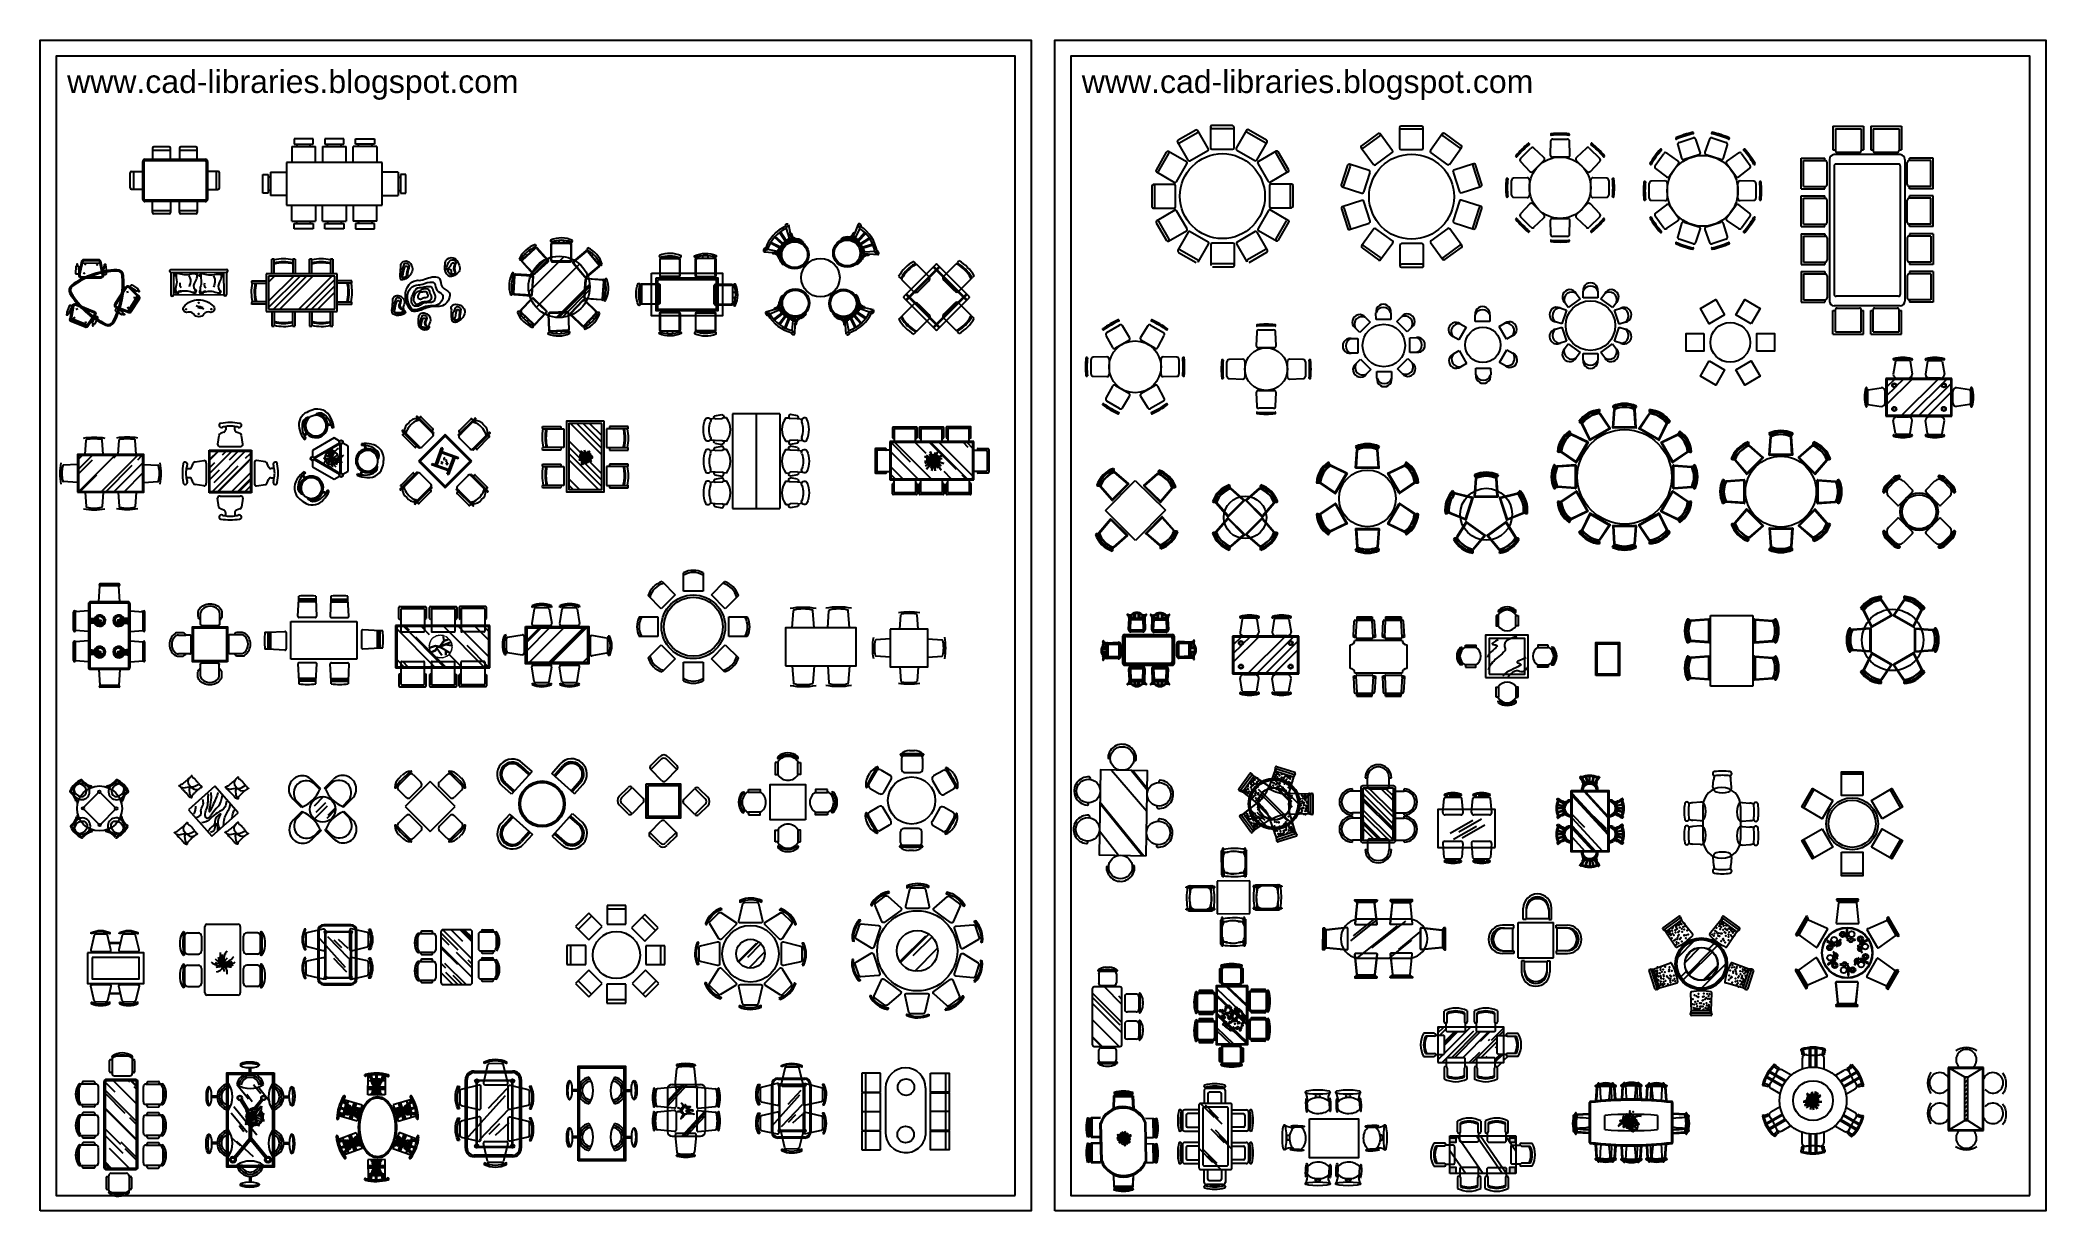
# Model space of a CAD drawing. Header units: inches. Extents: x 10.6 to 53.1, y 11.1 to 35.9.
import ezdxf

# ---------------------------------------------------------------- set-up
doc = ezdxf.new("R2010")
doc.units = ezdxf.units.IN
doc.header["$MEASUREMENT"] = 0
for name, color, linetype in [('02', 2, 'Continuous'), ('1', 1, 'Continuous'), ('4', 4, 'Continuous'), ('8', 8, 'Continuous'), ('kadrbm', 4, 'Continuous')]:
    doc.layers.add(name, color=color, linetype=linetype)
doc.styles.add('bmmm', font='swissel.ttf')
pattern_1 = [(50, (21.754027, 13.288311), (0.009508687, -0.000831902), [0.00099427, -0.01093699]), (355, (21.754027, 13.288311), (-0.00183942, 0.00997178), [0.000795417, -0.00874959]), (100.4514, (21.754819, 13.288242), (0.007669273, 0.00913987), [0.000845, -0.00929501]), (46.1842, (21.754027, 13.290962), (0.01414837, -0.00219428), [0.00149141, -0.01640548]), (96.6356, (21.755206, 13.29078), (0.01239078, 0.01291384), [0.0012675, -0.01394251]), (351.1842, (21.754027, 13.290962), (0.01239077, 0.01291385), [0.00119313, -0.01312439]), (21, (21.755353, 13.2902995), (0.00791317, -0.0053375), [0.00099427, -0.01093699]), (326, (21.755353, 13.2902995), (0.00322562, 0.00961328), [0.000795417, -0.00874959]), (71.4514, (21.756012, 13.289855), (0.011138794, 0.004275773), [0.000845, -0.00929501]), (37.5, (21.754027, 13.288311), (0.0001612027, 0.004413159), [0, -0.008643535, 0, -0.00888216, 0, -0.008782733]), (7.5, (21.754027, 13.288311), (0.003487501, 0.005228699), [0, -0.005064157, 0, -0.008444681, 0, -0.003347381]), (327.5, (21.7510707, 13.288311), (0.0070768604, -0.000299009), [0, -0.003314239, 0, -0.010340426, 0, -0.01372095]), (317.5, (21.749745, 13.288311), (0.007731273, 0.001327087), [0, -0.00430851, 0, -0.006867103, 0, -0.009743863])]
pattern_2 = [(310, (17.978992, 16.410249), (0.00665608, 0.000582332), [0.00069599, -0.007655892]), (5, (17.978992, 16.410249), (-0.001287594, -0.006980245), [0.000556792, -0.006124714]), (259.5486, (17.979547, 16.4102975), (0.00536849, -0.00639791), [0.0005915, -0.006506507]), (313.8158, (17.978992, 16.408393), (0.009903857, 0.001535995), [0.001043985, -0.01148384]), (263.3644, (17.979818, 16.408521), (0.00867355, -0.009039686), [0.00088725, -0.00975976]), (8.8158, (17.978992, 16.408393), (0.00867354, -0.00903969), [0.00083519, -0.00918707]), (339, (17.97992, 16.408857), (0.00553922, 0.00373625), [0.00069599, -0.007655892]), (34, (17.97992, 16.408857), (0.002257934, -0.006729297), [0.000556792, -0.006124714]), (288.5486, (17.980382, 16.4091684), (0.007797156, -0.00299304), [0.0005915, -0.006506507]), (322.5, (17.9789923, 16.410249), (0.000112842, -0.0030892114), [0, -0.006050475, 0, -0.006217512, 0, -0.006147913]), (352.5, (17.9789923, 16.410249), (0.002441251, -0.003660089), [0, -0.00354491, 0, -0.005911277, 0, -0.002343167]), (32.5, (17.9769229, 16.410249), (0.0049538023, 0.0002093063), [0, -0.002319967, 0, -0.007238298, 0, -0.009604664]), (42.5, (17.975995, 16.410249), (0.005411891, -0.000928961), [0, -0.003015957, 0, -0.004806972, 0, -0.006820704])]
pattern_3 = [(50, (27.5972034, 13.3680056), (0.00665608, -0.000582332), [0.00069599, -0.007655892]), (355, (27.5972034, 13.3680056), (-0.001287594, 0.006980245), [0.000556792, -0.006124714]), (100.4514, (27.597758, 13.367957), (0.00536849, 0.00639791), [0.0005915, -0.006506507]), (46.1842, (27.597203, 13.3698615), (0.009903857, -0.001535995), [0.001043985, -0.01148384]), (96.6356, (27.598029, 13.369734), (0.00867355, 0.009039686), [0.00088725, -0.00975976]), (351.1842, (27.597203, 13.369862), (0.00867354, 0.00903969), [0.00083519, -0.00918707]), (21, (27.5981314, 13.3693975), (0.00553922, -0.00373625), [0.00069599, -0.007655892]), (326, (27.5981314, 13.3693975), (0.002257934, 0.006729297), [0.000556792, -0.006124714]), (71.4514, (27.598593, 13.369086), (0.007797156, 0.00299304), [0.0005915, -0.006506507]), (37.5, (27.5972034, 13.3680056), (0.000112842, 0.0030892114), [0, -0.006050475, 0, -0.006217512, 0, -0.006147913]), (7.5, (27.5972034, 13.3680056), (0.002441251, 0.003660089), [0, -0.00354491, 0, -0.005911277, 0, -0.002343167]), (327.5, (27.595134, 13.3680056), (0.0049538023, -0.0002093063), [0, -0.002319967, 0, -0.007238298, 0, -0.009604664]), (317.5, (27.594206, 13.3680056), (0.005411891, 0.000928961), [0, -0.003015957, 0, -0.004806972, 0, -0.006820704])]

# ---------------------------------------------------------------- blocks, each defined once
blk = doc.blocks.new('kadrbm')
at = {"layer": 'kadrbm', "color": 4}
blk.add_lwpolyline([(0, 0), (0, 24.797), (21, 24.797), (21, 0), (0, 0)], close=True, dxfattribs=at)
blk.add_lwpolyline([(20.663, 0.326), (20.663, 24.46), (0.337, 24.46), (0.337, 0.326), (20.663, 0.326)], dxfattribs=at)
at = {"layer": 'kadrbm', "color": 211, "true_color": 0xf674fb, "style": 'bmmm'}
blk.add_text('www.cad-libraries.blogspot.com', height=0.48513, dxfattribs=at).set_placement((0.573, 23.677))

msp = doc.modelspace()

# ---------------------------------------------------------------- hatches: boundary and pattern name
at = {"layer": '1'}
msp.add_hatch(color=256, dxfattribs=at).paths.add_polyline_path([(44.344, 12.863, 0.483518), (44.334, 12.871, -0.273676), (44.337, 12.866, -0.589818), (44.327, 12.861, 0.87026)])
h = msp.add_hatch(dxfattribs=at)
h.set_pattern_fill('U', color=256, scale=0.2, angle=270, style=0, double=1, pattern_type=0)
h.set_pattern_definition([(270, (-51.1497, 40.03463), (0.2, -4e-17), []), (360, (-51.1497, 40.03463), (5e-17, 0.2), [])])
h.paths.add_polyline_path([(41.73, 12.538), (41.857, 12.538), (41.857, 12.677), (41.73, 12.677)])
h.paths.add_polyline_path([(41.73, 12.016), (41.73, 11.877), (41.857, 11.877), (41.857, 12.016)])
h.paths.add_polyline_path([(40.585, 12.016), (40.457, 12.016), (40.457, 11.877), (40.585, 11.877)])
h.paths.add_polyline_path([(40.585, 12.538), (40.585, 12.677), (40.457, 12.677), (40.457, 12.538)])
at = {"layer": '4'}
h = msp.add_hatch(dxfattribs=at)
h.set_pattern_fill('AR-RROOF', color=256, scale=0.5, angle=135, style=0)
h.set_pattern_definition([(135, (-59.54295, -227.2605), (-1.13137085, 0.4242641), [7.5, -1, 2.5, -0.5]), (135, (-60.18995, -226.96705), (-0.1166726, -0.8237794), [1.5, -0.165, 3, -0.375]), (135, (-60.02025, -227.38424), (-2.0753584, 1.60159686), [4, -0.7, 2, -0.5])])
h.paths.add_polyline_path([(32.92, 15.832, 0.414214), (32.878, 15.79), (32.878, 14.614, 0.414214), (32.92, 14.572), (33.466, 14.572, 0.414214), (33.508, 14.614), (33.508, 15.79, 0.414214), (33.466, 15.832)])
h = msp.add_hatch(dxfattribs=at)
h.set_pattern_fill('AR-RROOF', color=256, scale=0.4, angle=315, style=0)
h.set_pattern_definition([(315, (-9.55267, 52.86564), (0.9050967, -0.3394113), [6, -0.8, 2, -0.4]), (315, (-9.03507, 52.6309), (0.093338, 0.6590235), [1.2, -0.132, 2.4, -0.3]), (315, (-9.17083, 52.96464), (1.6602867, -1.2812775), [3.2, -0.56, 1.6, -0.4])])
edge = h.paths.add_edge_path()
edge.add_line((12.603, 13.853), (11.991, 13.853))
edge.add_arc((11.991, 13.817), 0.036, 90, 180)
edge.add_line((11.955, 13.817), (11.955, 12.015))
edge.add_arc((11.991, 12.015), 0.036, 180, 270)
edge.add_line((11.991, 11.979), (12.603, 11.979))
edge.add_arc((12.603, 12.015), 0.036, -90, 0)
edge.add_line((12.639, 12.015), (12.639, 13.817))
edge.add_arc((12.603, 13.817), 0.036, -360, -270)
h = msp.add_hatch(color=256, dxfattribs=at)
h.paths.add_polyline_path([(41.73, 12.016), (41.73, 11.877), (41.857, 11.877), (41.857, 12.016)])
h.paths.add_polyline_path([(41.73, 12.538), (41.857, 12.538), (41.857, 12.677), (41.73, 12.677)])
h.paths.add_polyline_path([(40.457, 12.538), (40.585, 12.538), (40.585, 12.677), (40.457, 12.677)])
h.paths.add_polyline_path([(40.585, 12.016), (40.457, 12.016), (40.457, 11.877), (40.585, 11.877)])
at = {"layer": '8'}
h = msp.add_hatch(dxfattribs=at)
h.set_pattern_fill('ANSI34', color=256, scale=0.03, angle=180, style=0)
h.set_pattern_definition([(135, (45.5695, 44.8343), (0.404112, 0.404112), []), (135, (45.4348, 44.8343), (0.404112, 0.404112), []), (135, (45.3001, 44.8343), (0.404112, 0.404112), []), (135, (45.1654, 44.8343), (0.404112, 0.404112), [])])
h.paths.add_polyline_path([(22.486, 27.765), (21.786, 27.765), (21.786, 26.365), (22.486, 26.365)])
h = msp.add_hatch(dxfattribs=at)
h.set_pattern_fill('AR-RROOF', color=256, scale=0.02, angle=45, style=0)
h.set_pattern_definition([(45, (-25.35854, 9.64753), (0.431052, 1.149473), [7.62, -1.016, 2.54, -0.508]), (45, (-25.0604, 10.3049), (-0.83696, 0.118539), [1.524, -0.16764, 3.048, -0.381]), (45, (-25.48426, 10.13246), (1.6272224, 2.108564), [4.064, -0.7112, 2.032, -0.508])])
h.paths.add_polyline_path([(11.4, 27.087), (11.4, 26.327), (12.76, 26.327), (12.76, 27.087)])
h = msp.add_hatch(dxfattribs=at)
h.set_pattern_fill('AR-RROOF', color=256, scale=0.3, angle=45, style=0)
h.set_pattern_definition([(45, (44.59187, 17.53283), (0.2545584, 0.6788225), [4.5, -0.6, 1.5, -0.3]), (45, (44.76794, 17.92103), (-0.4942676, 0.0700036), [0.9, -0.099, 1.8, -0.225]), (45, (44.51763, 17.8192), (0.9609581, 1.245215), [2.4, -0.42, 1.2, -0.3])])
h.paths.add_polyline_path([(14.184, 27.178), (14.184, 26.318), (15.044, 26.318), (15.044, 27.178)])
h = msp.add_hatch(dxfattribs=at)
h.set_pattern_fill('AR-RROOF', color=256, scale=0.6, angle=315, style=0)
h.set_pattern_definition([(315, (37.8624, 73.46845), (1.357645, -0.509117), [9, -1.2, 3, -0.6]), (315, (38.6388, 73.1163), (0.140007, 0.988535), [1.8, -0.198, 3.6, -0.45]), (315, (38.43514, 73.61694), (2.49043, -1.9219162), [4.8, -0.84, 2.4, -0.6])])
h.paths.add_polyline_path([(18.141, 22.614), (20.091, 22.614), (20.091, 23.464), (18.141, 23.464)])
h = msp.add_hatch(dxfattribs=at)
h.set_pattern_fill('AR-RROOF', color=256, scale=0.02, angle=45, style=0)
h.set_pattern_definition([(45, (-6.25346, 33.8795), (0.431052, 1.149473), [7.62, -1.016, 2.54, -0.508]), (45, (-5.9553, 34.5369), (-0.83696, 0.11854), [1.524, -0.16764, 3.048, -0.381]), (45, (-6.37918, 34.36445), (1.6272224, 2.108564), [4.064, -0.7112, 2.032, -0.508])])
h.paths.add_polyline_path([(20.903, 23.437), (20.903, 22.704), (22.184, 22.704), (22.184, 23.437)])
h = msp.add_hatch(dxfattribs=at)
h.set_pattern_fill('ANSI34', color=256, scale=0.041, style=0)
h.set_pattern_definition([(45, (35.9434, 22.2314), (-0.5523, 0.5523), []), (45, (36.1275, 22.2314), (-0.5523, 0.5523), []), (45, (36.3116, 22.2314), (-0.5523, 0.5523), []), (45, (36.4957, 22.2314), (-0.5523, 0.5523), [])])
h.paths.add_polyline_path([(37.234, 22.481), (37.234, 23.241), (35.874, 23.241), (35.874, 22.481)])
h.paths.add_polyline_path([(37.126, 22.615, -1), (37.035, 22.615, -1)], flags=16)
h.paths.add_polyline_path([(37.116, 22.615, -1), (37.045, 22.615, -1)], flags=0)
h.paths.add_polyline_path([(37.035, 23.114, -1), (37.126, 23.114, -1)], flags=16)
h.paths.add_polyline_path([(37.045, 23.114, -1), (37.116, 23.114, -1)], flags=0)
h.paths.add_polyline_path([(36.076, 22.615, -1), (35.985, 22.615, -1)], flags=16)
h.paths.add_polyline_path([(36.066, 22.615, -1), (35.995, 22.615, -1)], flags=0)
h.paths.add_polyline_path([(35.985, 23.114, -1), (36.076, 23.114, -1)], flags=16)
h.paths.add_polyline_path([(35.995, 23.114, -1), (36.066, 23.114, -1)], flags=0)
h = msp.add_hatch(dxfattribs=at)
h.set_pattern_fill('AR-CONC,_I', color=256, scale=0.000927987, angle=360, style=2)
h.set_pattern_definition(pattern_2)
edge = h.paths.add_edge_path()
edge.add_ellipse((16.637, 16.992), major_axis=(0.0188, 0.0188), ratio=1, start_angle=-45, end_angle=315, ccw=False)
h.paths.add_polyline_path([(16.593, 16.959), (16.595, 16.959), (16.595, 16.958), (16.593, 16.958)], flags=9)
h = msp.add_hatch(dxfattribs=at)
h.set_pattern_fill('AR-CONC,_I', color=256, scale=0.000927987, angle=360, style=2)
h.set_pattern_definition(pattern_2)
edge = h.paths.add_edge_path()
edge.add_arc((17.169, 16.992), 0.0266, 0, 360)
h = msp.add_hatch(dxfattribs=at)
h.set_pattern_fill('AR-RROOF', color=256, scale=0.297, angle=315, style=0)
h.set_pattern_definition([(315, (20.05584, 24.08167), (0.672034, -0.252013), [4.455, -0.594, 1.485, -0.297]), (315, (20.44016, 23.90736), (0.069304, 0.489325), [0.891, -0.09801, 1.782, -0.22275]), (315, (20.33935, 24.15517), (1.232763, -0.9513485), [2.376, -0.4158, 1.188, -0.297])])
h.paths.add_polyline_path([(19.691, 15.879, 0.414214), (19.741, 15.929), (19.741, 16.993, 0.414214), (19.691, 17.043), (19.126, 17.043, 0.414214), (19.076, 16.993), (19.076, 15.929, 0.414214), (19.126, 15.879)])
h = msp.add_hatch(dxfattribs=at)
h.set_pattern_fill('AR-RROOF', color=256, scale=0.541785, angle=45, style=0)
h.set_pattern_definition([(45, (-78.5668, 8.44856), (0.4597196, 1.2259188), [8.12677, -1.08357, 2.708924, -0.541785]), (45, (-78.24885, 9.14964), (-0.892622, 0.126423), [1.625354, -0.178789, 3.250708, -0.406339]), (45, (-78.7009, 8.96575), (1.7354414, 2.2487949), [4.334278, -0.758499, 2.167139, -0.541785])])
h.paths.add_polyline_path([(29.604, 16.595, 1), (28.738, 16.595, 1)])
h = msp.add_hatch(dxfattribs=at)
h.set_pattern_fill('AR-RROOF', color=256, scale=0.382436, angle=45, style=0)
h.set_pattern_definition([(45, (-50.41177, 10.7838), (0.324508, 0.8653545), [5.736544, -0.764873, 1.912181, -0.382436]), (45, (-50.1873, 11.27866), (-0.6300862, 0.0892397), [1.147309, -0.126204, 2.294618, -0.286827]), (45, (-50.50642, 11.14885), (1.2250174, 1.5873846), [3.05949, -0.535411, 1.529745, -0.382436])])
h.paths.add_polyline_path([(25.944, 16.534, 1), (25.333, 16.534, 1)])
h = msp.add_hatch(dxfattribs=at)
h.set_pattern_fill('AR-CONC,_I', color=256, scale=0.000927987, angle=360, style=2)
h.set_pattern_definition(pattern_2)
edge = h.paths.add_edge_path()
edge.add_arc((16.637, 16.025), 0.0266, 0, 360)
h = msp.add_hatch(dxfattribs=at)
h.set_pattern_fill('AR-CONC,_I', color=256, scale=0.000927987, angle=360, style=2)
h.set_pattern_definition(pattern_2)
edge = h.paths.add_edge_path()
edge.add_arc((17.169, 16.025), 0.0266, 0, 360)
h = msp.add_hatch(dxfattribs=at)
h.set_pattern_fill('AR-CONC,_I', color=256, scale=0.001326, angle=360, style=2)
h.set_pattern_definition(pattern_1)
edge = h.paths.add_edge_path()
edge.add_arc((19.837, 13.838), 0.038, 0, 360)
h = msp.add_hatch(dxfattribs=at)
h.set_pattern_fill('AR-CONC,_I', color=256, scale=0.001326, angle=360, style=2)
h.set_pattern_definition(pattern_1)
edge = h.paths.add_edge_path()
edge.add_arc((20.597, 13.838), 0.038, 0, 360)
h = msp.add_hatch(dxfattribs=at)
h.set_pattern_fill('AR-CONC,_I', color=256, scale=0.000927987, angle=360, style=2)
h.set_pattern_definition(pattern_3)
edge = h.paths.add_edge_path()
edge.add_arc((26.256, 13.753), 0.0266, 0, 360)
h = msp.add_hatch(dxfattribs=at)
h.set_pattern_fill('AR-CONC,_I', color=256, scale=0.000927987, angle=360, style=2)
h.set_pattern_definition(pattern_3)
edge = h.paths.add_edge_path()
edge.add_arc((26.787, 13.753), 0.0266, 0, 360)
h = msp.add_hatch(dxfattribs=at)
h.set_pattern_fill('ANSI31', color=256, scale=0.02, angle=360, style=0)
h.set_pattern_definition([(45, (52.8698, 14.04919), (-0.0449013, 0.0449013), [])])
h.paths.add_polyline_path([(51.365, 13), (51.434, 13), (51.434, 13.92), (51.365, 13.92)])
h = msp.add_hatch(dxfattribs=at)
h.set_pattern_fill('AR-CONC,_I', color=256, scale=0.000927987, angle=360, style=2)
h.set_pattern_definition(pattern_3)
edge = h.paths.add_edge_path()
edge.add_arc((26.256, 12.787), 0.0266, 0, 360)
h.paths.add_polyline_path([(26.212, 12.819), (26.213, 12.819), (26.213, 12.82), (26.212, 12.82)], flags=9)
h = msp.add_hatch(dxfattribs=at)
h.set_pattern_fill('AR-CONC,_I', color=256, scale=0.000927987, angle=360, style=2)
h.set_pattern_definition(pattern_3)
edge = h.paths.add_edge_path()
edge.add_arc((26.787, 12.787), 0.0266, 0, 360)
h = msp.add_hatch(color=256, dxfattribs=at)
h.paths.add_polyline_path([(44.292, 13.019, 1), (44.28, 13.019, 1)])
h.paths.add_polyline_path([(44.264, 13.028, 1.000001), (44.253, 13.028, 1.000001)])
h.paths.add_polyline_path([(44.279, 12.925, 1), (44.288, 12.925, 1)])
h.paths.add_polyline_path([(44.325, 12.866, 1), (44.337, 12.866, 1)])
h.paths.add_polyline_path([(44.183, 12.958, 1), (44.176, 12.958, 1)])
edge = h.paths.add_edge_path()
edge.add_ellipse((44.223, 12.935), major_axis=(0.0007, -0.0259), ratio=0.456297, start_angle=134.884, end_angle=204.8098)
edge.add_arc((44.227, 12.964), 0.0108, 208.4452, 291.7172)
h.paths.add_polyline_path([(44.278, 13.032, 1), (44.269, 13.032, 1)])
h.paths.add_polyline_path([(44.208, 13.093, 1), (44.228, 13.093, 1)])
h = msp.add_hatch(color=256, dxfattribs=at)
h.paths.add_polyline_path([(44.405, 12.998, 1), (44.415, 12.998, 1)])
h.paths.add_polyline_path([(44.425, 12.972, 0.193175), (44.424, 12.976, -0.071099), (44.417, 12.977, 0.269317), (44.414, 12.972, 1.000001)])
h = msp.add_hatch(dxfattribs=at)
h.set_pattern_fill('AR-CONC,_I', color=256, scale=0.001326, angle=360, style=2)
h.set_pattern_definition(pattern_1)
edge = h.paths.add_edge_path()
edge.add_arc((19.837, 12.458), 0.038, 0, 360)
h.paths.add_polyline_path([(19.775, 12.504), (19.777, 12.504), (19.777, 12.505), (19.775, 12.505)], flags=9)
h = msp.add_hatch(dxfattribs=at)
h.set_pattern_fill('AR-CONC,_I', color=256, scale=0.001326, angle=360, style=2)
h.set_pattern_definition(pattern_1)
edge = h.paths.add_edge_path()
edge.add_arc((20.597, 12.458), 0.038, 0, 360)

# ---------------------------------------------------------------- linework, layer by layer
at = {"layer": '02'}
for p, q in [((35.384, 34.045), (35.384, 33.605)), ((35.85, 34.075), (35.414, 34.075)), ((35.414, 34.013), (35.854, 34.013)), ((35.884, 33.605), (35.884, 34.045)), ((39.392, 34.035), (39.392, 33.595)), ((39.858, 34.065), (39.422, 34.065)), ((39.422, 34.003), (39.862, 34.003)), ((39.892, 33.595), (39.892, 34.035)), ((15.919, 33.631), (16.419, 33.631)), ((15.919, 33.631), (15.919, 33.291)), ((16.369, 33.791), (15.969, 33.791)), ((15.969, 33.791), (15.969, 33.68)), ((15.969, 33.68), (16.369, 33.68)), ((16.027, 33.68), (16.027, 33.631)), ((16.31, 33.631), (16.31, 33.68)), ((16.369, 33.68), (16.369, 33.791)), ((16.419, 33.291), (16.419, 33.631)), ((16.569, 33.631), (16.569, 33.291)), ((16.569, 33.631), (17.069, 33.631)), ((17.019, 33.791), (16.619, 33.791)), ((16.619, 33.791), (16.619, 33.68)), ((16.619, 33.68), (17.019, 33.68)), ((16.678, 33.632), (16.678, 33.683)), ((16.963, 33.632), (16.963, 33.68)), ((17.019, 33.68), (17.019, 33.791)), ((17.069, 33.291), (17.069, 33.631)), ((17.719, 33.631), (17.219, 33.631)), ((17.219, 33.291), (17.219, 33.631)), ((17.269, 33.791), (17.669, 33.791)), ((17.269, 33.68), (17.269, 33.791)), ((17.669, 33.68), (17.269, 33.68)), ((17.329, 33.631), (17.329, 33.68)), ((17.611, 33.68), (17.611, 33.631)), ((17.669, 33.791), (17.669, 33.68)), ((17.719, 33.631), (17.719, 33.291)), ((34.685, 33.722), (34.686, 33.72)), ((34.685, 33.722), (34.905, 33.34)), ((35.073, 33.981), (34.696, 33.763)), ((34.727, 33.709), (35.108, 33.929)), ((35.119, 33.97), (35.118, 33.972)), ((35.338, 33.59), (35.118, 33.972)), ((36.15, 33.975), (35.93, 33.594)), ((36.15, 33.975), (36.149, 33.974)), ((36.16, 33.933), (36.541, 33.713)), ((36.569, 33.769), (36.191, 33.986)), ((36.363, 33.344), (36.583, 33.725)), ((36.582, 33.724), (36.583, 33.725)), ((38.579, 33.606), (38.837, 33.25)), ((38.579, 33.606), (38.58, 33.604)), ((38.938, 33.904), (38.585, 33.647)), ((38.622, 33.598), (38.978, 33.856)), ((39.242, 33.543), (38.983, 33.899)), ((38.984, 33.898), (38.983, 33.899)), ((40.301, 33.904), (40.043, 33.548)), ((40.301, 33.904), (40.3, 33.903)), ((40.307, 33.861), (40.663, 33.602)), ((40.696, 33.654), (40.343, 33.911)), ((40.447, 33.254), (40.706, 33.61)), ((40.705, 33.609), (40.706, 33.61)), ((17.833, 33.291), (15.805, 33.291)), ((15.805, 33.291), (15.805, 32.391)), ((17.833, 32.391), (17.833, 33.291)), ((34.448, 33.511), (34.231, 33.133)), ((34.284, 33.103), (34.504, 33.484)), ((34.873, 33.305), (34.491, 33.525)), ((34.493, 33.525), (34.491, 33.525)), ((34.664, 32.883), (34.884, 33.264)), ((34.946, 33.33), (35.327, 33.55)), ((35.414, 33.575), (35.854, 33.575)), ((35.941, 33.553), (36.322, 33.333)), ((36.387, 33.271), (36.607, 32.89)), ((36.779, 33.532), (36.398, 33.312)), ((36.767, 33.49), (36.987, 33.109)), ((36.779, 33.532), (36.778, 33.531)), ((37.039, 33.143), (36.82, 33.521)), ((38.289, 33.233), (38.154, 32.819)), ((38.213, 32.8), (38.349, 33.218)), ((38.746, 33.12), (38.328, 33.256)), ((38.329, 33.256), (38.328, 33.256)), ((38.879, 33.243), (39.235, 33.502)), ((39.422, 33.565), (39.862, 33.565)), ((40.049, 33.506), (40.405, 33.247)), ((40.96, 33.263), (40.542, 33.128)), ((40.94, 33.225), (41.076, 32.807)), ((40.96, 33.263), (40.959, 33.263)), ((41.133, 32.83), (40.998, 33.244)), ((15.305, 32.641), (15.305, 33.041)), ((15.305, 33.041), (15.416, 33.041)), ((15.464, 32.982), (15.414, 32.982)), ((15.416, 33.041), (15.416, 32.641)), ((15.465, 33.091), (15.465, 32.591)), ((15.465, 33.091), (15.805, 33.091)), ((18.173, 33.091), (17.833, 33.091)), ((18.173, 33.091), (18.173, 32.591)), ((18.175, 32.982), (18.225, 32.982)), ((18.223, 33.041), (18.223, 32.641)), ((18.333, 33.041), (18.223, 33.041)), ((18.333, 32.641), (18.333, 33.041)), ((34.142, 32.792), (34.142, 32.356)), ((34.612, 32.826), (34.172, 32.826)), ((34.204, 32.356), (34.204, 32.796)), ((34.241, 33.092), (34.623, 32.872)), ((34.241, 33.092), (34.243, 33.092)), ((34.642, 32.356), (34.642, 32.796)), ((36.633, 32.803), (36.633, 32.363)), ((36.648, 32.879), (37.029, 33.099)), ((37.103, 32.833), (36.663, 32.833)), ((37.028, 33.098), (37.029, 33.099)), ((37.071, 32.803), (37.071, 32.363)), ((37.133, 32.367), (37.133, 32.803)), ((38.173, 32.781), (38.592, 32.645)), ((38.173, 32.781), (38.175, 32.78)), ((38.63, 32.664), (38.766, 33.083)), ((40.523, 33.09), (40.659, 32.671)), ((40.696, 32.652), (41.115, 32.788)), ((41.114, 32.787), (41.115, 32.788)), ((15.416, 32.641), (15.305, 32.641)), ((15.464, 32.698), (15.416, 32.698)), ((15.805, 32.591), (15.465, 32.591)), ((15.805, 32.391), (17.833, 32.391)), ((15.919, 32.051), (15.919, 32.391)), ((16.419, 32.391), (16.419, 32.051)), ((16.569, 32.051), (16.569, 32.391)), ((17.069, 32.391), (17.069, 32.051)), ((17.219, 32.391), (17.219, 32.051)), ((17.719, 32.051), (17.719, 32.391)), ((17.833, 32.591), (18.173, 32.591)), ((18.175, 32.698), (18.223, 32.698)), ((18.223, 32.641), (18.333, 32.641)), ((34.172, 32.326), (34.612, 32.326)), ((36.663, 32.333), (37.103, 32.333)), ((38.157, 32.309), (38.292, 31.894)), ((38.594, 32.487), (38.176, 32.351)), ((38.177, 32.351), (38.176, 32.351)), ((38.351, 31.913), (38.215, 32.332)), ((38.768, 32.049), (38.632, 32.467)), ((40.661, 32.475), (40.525, 32.056)), ((41.117, 32.358), (40.699, 32.494)), ((41.078, 32.339), (40.942, 31.921)), ((41.002, 31.905), (41.137, 32.32)), ((41.117, 32.358), (41.116, 32.358)), ((15.919, 32.051), (16.419, 32.051)), ((15.969, 32.002), (16.369, 32.002)), ((15.969, 31.891), (15.969, 32.002)), ((16.369, 31.891), (15.969, 31.891)), ((16.027, 32.001), (16.027, 32.051)), ((16.31, 32.051), (16.31, 32.001)), ((16.369, 32.002), (16.369, 31.891)), ((16.569, 32.051), (17.069, 32.051)), ((16.619, 32.002), (17.019, 32.002)), ((16.619, 31.891), (16.619, 32.002)), ((17.019, 31.891), (16.619, 31.891)), ((16.678, 32.049), (16.678, 31.999)), ((16.963, 32.049), (16.963, 32.001)), ((17.019, 32.002), (17.019, 31.891)), ((17.719, 32.051), (17.219, 32.051)), ((17.669, 32.002), (17.269, 32.002)), ((17.269, 32.002), (17.269, 31.891)), ((17.269, 31.891), (17.669, 31.891)), ((17.326, 32.049), (17.326, 32.001)), ((17.329, 32.051), (17.329, 32.001)), ((17.611, 32.051), (17.61, 31.999)), ((17.669, 31.891), (17.669, 32.002)), ((26.377, 31.945), (26.378, 31.941)), ((26.392, 31.897), (26.459, 31.693)), ((26.44, 31.98), (26.481, 31.786)), ((27.919, 31.987), (27.848, 31.802)), ((27.952, 31.898), (27.855, 31.706)), ((27.975, 31.943), (27.973, 31.939)), ((34.236, 32.016), (34.454, 31.638)), ((34.626, 32.28), (34.245, 32.06)), ((34.247, 32.061), (34.245, 32.06)), ((34.508, 31.669), (34.288, 32.05)), ((34.887, 31.888), (34.667, 32.269)), ((36.611, 32.276), (36.391, 31.895)), ((37.033, 32.067), (36.652, 32.287)), ((36.991, 32.056), (36.771, 31.675)), ((36.826, 31.648), (37.044, 32.026)), ((37.033, 32.067), (37.032, 32.067)), ((38.33, 31.875), (38.749, 32.011)), ((38.33, 31.875), (38.332, 31.876)), ((38.844, 31.885), (38.585, 31.529)), ((39.241, 31.633), (38.885, 31.891)), ((40.411, 31.896), (40.055, 31.637)), ((40.712, 31.533), (40.453, 31.889)), ((40.544, 32.018), (40.963, 31.882)), ((40.961, 31.883), (40.963, 31.882)), ((20.803, 31.222), (21.076, 31.469)), ((21.076, 31.486), (20.977, 31.396)), ((21.113, 31.467), (21.332, 31.226)), ((21.349, 31.225), (21.114, 31.484)), ((21.41, 31.567), (21.41, 31.218)), ((21.422, 31.23), (21.422, 31.555)), ((21.817, 31.594), (21.437, 31.594)), ((21.437, 31.582), (21.805, 31.582)), ((21.577, 31.643), (21.577, 31.594)), ((21.683, 31.594), (21.683, 31.642)), ((21.832, 31.555), (21.832, 31.23)), ((21.844, 31.218), (21.844, 31.567)), ((26.001, 31.46), (26.211, 31.416)), ((26.059, 31.589), (26.267, 31.481)), ((26.071, 31.609), (26.276, 31.504)), ((26.314, 31.557), (26.144, 31.71)), ((26.33, 31.575), (26.16, 31.727)), ((26.252, 31.811), (26.379, 31.619)), ((26.271, 31.825), (26.4, 31.63)), ((26.466, 31.669), (26.48, 31.628)), ((26.491, 31.738), (26.513, 31.636)), ((26.756, 31.61), (26.749, 31.585)), ((27.548, 31.671), (27.551, 31.645)), ((27.83, 31.756), (27.793, 31.659)), ((27.844, 31.684), (27.824, 31.645)), ((28.061, 31.808), (27.903, 31.635)), ((28.078, 31.791), (27.922, 31.621)), ((27.964, 31.57), (28.156, 31.694)), ((27.977, 31.55), (28.168, 31.674)), ((28.226, 31.563), (28.007, 31.491)), ((28.234, 31.541), (28.012, 31.468)), ((34.495, 31.627), (34.876, 31.847)), ((34.495, 31.627), (34.497, 31.628)), ((34.911, 31.815), (34.691, 31.434)), ((35.333, 31.606), (34.952, 31.826)), ((35.124, 31.184), (35.344, 31.565)), ((35.391, 31.554), (35.391, 31.114)), ((35.861, 31.584), (35.421, 31.584)), ((35.891, 31.114), (35.891, 31.554)), ((35.937, 31.569), (36.157, 31.187)), ((36.329, 31.829), (35.948, 31.609)), ((36.59, 31.437), (36.37, 31.819)), ((36.402, 31.854), (36.783, 31.634)), ((36.782, 31.634), (36.783, 31.634)), ((38.586, 31.53), (38.585, 31.529)), ((38.595, 31.484), (38.947, 31.228)), ((38.984, 31.278), (38.628, 31.536)), ((38.989, 31.235), (39.248, 31.591)), ((39.399, 31.544), (39.399, 31.104)), ((39.869, 31.574), (39.429, 31.574)), ((39.899, 31.104), (39.899, 31.544)), ((40.049, 31.595), (40.307, 31.239)), ((40.669, 31.541), (40.313, 31.282)), ((40.353, 31.235), (40.705, 31.491)), ((40.712, 31.533), (40.711, 31.534)), ((13.352, 31.024), (14.533, 31.029)), ((20.793, 31.193), (21.028, 30.934)), ((20.899, 31.325), (20.795, 31.23)), ((21.029, 30.951), (20.81, 31.192)), ((20.866, 31.361), (20.899, 31.325)), ((20.977, 31.396), (20.899, 31.325)), ((21.686, 31.299), (20.941, 30.554)), ((20.977, 31.396), (20.945, 31.432)), ((21.396, 31.28), (20.96, 30.844)), ((21.304, 31.245), (20.995, 30.936)), ((21.33, 31.188), (21.058, 30.941)), ((21.065, 30.932), (21.347, 31.188)), ((22.015, 31.142), (21.099, 30.225)), ((21.805, 31.203), (21.437, 31.203)), ((21.437, 31.191), (21.817, 31.191)), ((22.126, 30.866), (21.881, 31.157)), ((21.884, 31.194), (22.152, 31.42)), ((21.898, 31.155), (22.136, 30.874)), ((22.15, 31.403), (21.901, 31.193)), ((22.431, 31.088), (22.164, 30.863)), ((22.165, 30.879), (22.414, 31.09)), ((22.425, 31.118), (22.188, 31.399)), ((22.189, 31.416), (22.275, 31.314)), ((22.275, 31.314), (22.312, 31.345)), ((22.275, 31.314), (22.344, 31.233)), ((22.381, 31.264), (22.344, 31.233)), ((22.344, 31.233), (22.434, 31.126)), ((25.923, 31.404), (26.12, 31.384)), ((26.17, 31.379), (26.273, 31.368)), ((26.235, 31.411), (26.278, 31.402)), ((26.325, 31.13), (26.349, 31.139)), ((27.9, 31.129), (27.878, 31.142)), ((28.033, 31.394), (27.989, 31.391)), ((28.092, 31.351), (27.989, 31.357)), ((28.271, 31.406), (28.057, 31.395)), ((28.34, 31.338), (28.142, 31.349)), ((29.564, 31.134), (28.885, 30.455)), ((29.634, 31.091), (28.927, 30.384)), ((29.649, 31.077), (28.941, 30.37)), ((29.097, 31.197), (29.122, 31.172)), ((29.419, 30.875), (29.165, 31.129)), ((30.214, 30.37), (29.507, 31.077)), ((30.228, 30.384), (29.521, 31.091)), ((30.271, 30.455), (29.592, 31.134)), ((29.732, 30.884), (29.986, 31.139)), ((30.053, 31.207), (30.028, 31.181)), ((34.692, 31.435), (34.691, 31.434)), ((34.706, 31.39), (35.083, 31.173)), ((35.114, 31.226), (34.733, 31.446)), ((35.861, 31.146), (35.421, 31.146)), ((35.425, 31.084), (35.861, 31.084)), ((36.548, 31.45), (36.167, 31.23)), ((36.201, 31.178), (36.579, 31.396)), ((36.59, 31.437), (36.589, 31.439)), ((38.989, 31.235), (38.99, 31.236)), ((39.869, 31.136), (39.429, 31.136)), ((39.433, 31.074), (39.869, 31.074)), ((40.307, 31.24), (40.307, 31.239)), ((13.353, 30.965), (14.533, 30.97)), ((13.353, 30.965), (13.355, 30.49)), ((13.412, 30.965), (13.414, 30.49)), ((13.468, 30.91), (13.435, 30.921)), ((13.468, 30.901), (13.436, 30.912)), ((13.436, 30.899), (13.468, 30.894)), ((13.468, 30.916), (13.437, 30.924)), ((13.437, 30.906), (13.468, 30.898)), ((13.468, 30.907), (13.438, 30.915)), ((13.439, 30.602), (13.454, 30.594)), ((13.44, 30.931), (13.468, 30.92)), ((13.444, 30.94), (13.469, 30.926)), ((13.45, 30.948), (13.47, 30.933)), ((13.459, 30.955), (13.474, 30.939)), ((13.469, 30.958), (13.479, 30.943)), ((13.478, 30.96), (13.483, 30.944)), ((13.492, 30.963), (13.492, 30.945)), ((13.501, 30.961), (13.496, 30.944)), ((13.508, 30.961), (13.5, 30.944)), ((13.512, 30.959), (13.503, 30.943)), ((13.518, 30.957), (13.508, 30.942)), ((13.845, 30.95), (13.854, 30.933)), ((13.851, 30.953), (13.861, 30.932)), ((13.854, 30.955), (13.865, 30.932)), ((13.861, 30.957), (13.87, 30.932)), ((13.869, 30.96), (13.875, 30.931)), ((13.878, 30.96), (13.879, 30.93)), ((13.888, 30.956), (13.884, 30.929)), ((13.897, 30.956), (13.888, 30.928)), ((13.908, 30.955), (13.893, 30.925)), ((13.917, 30.949), (13.899, 30.922)), ((13.925, 30.943), (13.903, 30.918)), ((13.932, 30.927), (13.907, 30.912)), ((13.909, 30.908), (13.936, 30.921)), ((13.911, 30.903), (13.939, 30.917)), ((13.912, 30.899), (13.937, 30.912)), ((13.912, 30.894), (13.94, 30.908)), ((13.94, 30.903), (13.912, 30.889)), ((13.942, 30.896), (13.912, 30.885)), ((13.988, 30.902), (13.956, 30.912)), ((13.988, 30.893), (13.957, 30.903)), ((13.957, 30.898), (13.988, 30.889)), ((13.957, 30.891), (13.989, 30.885)), ((13.988, 30.907), (13.958, 30.916)), ((13.988, 30.899), (13.959, 30.907)), ((13.961, 30.923), (13.989, 30.912)), ((13.965, 30.932), (13.989, 30.918)), ((13.971, 30.939), (13.991, 30.924)), ((13.979, 30.946), (13.995, 30.931)), ((13.989, 30.95), (13.999, 30.934)), ((13.999, 30.952), (14.004, 30.936)), ((14.013, 30.954), (14.012, 30.936)), ((14.022, 30.953), (14.017, 30.936)), ((14.028, 30.952), (14.021, 30.936)), ((14.032, 30.951), (14.024, 30.935)), ((14.039, 30.949), (14.029, 30.934)), ((14.365, 30.942), (14.375, 30.924)), ((14.371, 30.945), (14.382, 30.924)), ((14.375, 30.947), (14.385, 30.924)), ((14.381, 30.949), (14.39, 30.923)), ((14.389, 30.952), (14.396, 30.923)), ((14.399, 30.952), (14.399, 30.922)), ((14.408, 30.948), (14.404, 30.921)), ((14.418, 30.948), (14.409, 30.919)), ((14.428, 30.946), (14.414, 30.917)), ((14.438, 30.941), (14.419, 30.913)), ((14.446, 30.935), (14.424, 30.909)), ((14.453, 30.918), (14.428, 30.904)), ((14.43, 30.899), (14.457, 30.912)), ((14.432, 30.894), (14.459, 30.909)), ((14.432, 30.891), (14.458, 30.903)), ((14.433, 30.885), (14.46, 30.9)), ((14.461, 30.894), (14.433, 30.881)), ((14.463, 30.888), (14.433, 30.877)), ((14.473, 30.97), (14.475, 30.494)), ((14.533, 30.97), (14.535, 30.495)), ((15.428, 30.761), (15.553, 30.886)), ((15.428, 30.222), (16.092, 30.886)), ((15.428, 30.357), (15.958, 30.886)), ((16.828, 30.886), (15.428, 30.886)), ((15.428, 30.886), (15.428, 30.186)), ((15.527, 30.186), (16.227, 30.886)), ((15.662, 30.186), (16.362, 30.886)), ((16.066, 30.186), (16.766, 30.886)), ((16.201, 30.186), (16.828, 30.814)), ((16.335, 30.186), (16.828, 30.679)), ((16.828, 30.186), (16.828, 30.886)), ((20.57, 30.666), (20.619, 30.663)), ((20.626, 30.769), (20.578, 30.772)), ((20.619, 30.663), (20.61, 30.523)), ((20.626, 30.769), (20.619, 30.663)), ((20.622, 30.522), (20.646, 30.889)), ((20.635, 30.902), (20.626, 30.769)), ((21.012, 30.904), (20.663, 30.927)), ((20.674, 30.914), (20.999, 30.893)), ((21.024, 30.865), (21, 30.497)), ((21.012, 30.496), (21.037, 30.876)), ((22.229, 30.71), (21.53, 30.011)), ((22.231, 30.667), (21.573, 30.009)), ((22.111, 30.434), (22.139, 30.814)), ((22.15, 30.801), (22.123, 30.434)), ((22.167, 30.838), (22.516, 30.813)), ((22.503, 30.802), (22.178, 30.826)), ((22.501, 30.406), (22.528, 30.774)), ((22.531, 30.651), (22.523, 30.545)), ((22.54, 30.785), (22.531, 30.651)), ((22.531, 30.651), (22.579, 30.648)), ((28.777, 30.88), (28.802, 30.855)), ((28.846, 30.811), (29.101, 30.557)), ((29.186, 30.557), (29.419, 30.79)), ((29.965, 30.566), (29.732, 30.8)), ((30.305, 30.821), (30.05, 30.566)), ((30.374, 30.89), (30.348, 30.864)), ((13.414, 30.49), (14.475, 30.494)), ((13.43, 30.578), (13.459, 30.573)), ((13.43, 30.568), (13.46, 30.569)), ((13.433, 30.586), (13.458, 30.578)), ((13.434, 30.593), (13.457, 30.583)), ((13.434, 30.559), (13.461, 30.564)), ((13.434, 30.549), (13.463, 30.56)), ((13.436, 30.596), (13.455, 30.587)), ((13.437, 30.539), (13.466, 30.555)), ((13.442, 30.53), (13.469, 30.549)), ((13.449, 30.522), (13.472, 30.544)), ((13.466, 30.515), (13.478, 30.538)), ((13.482, 30.535), (13.472, 30.512)), ((13.487, 30.535), (13.475, 30.509)), ((13.492, 30.537), (13.488, 30.509)), ((13.494, 30.537), (13.5, 30.512)), ((13.496, 30.538), (13.512, 30.514)), ((13.5, 30.542), (13.517, 30.516)), ((13.505, 30.546), (13.52, 30.527)), ((13.508, 30.549), (13.526, 30.53)), ((13.844, 30.508), (13.835, 30.544)), ((13.85, 30.509), (13.839, 30.544)), ((13.843, 30.543), (13.856, 30.509)), ((13.849, 30.543), (13.86, 30.511)), ((13.852, 30.543), (13.865, 30.508)), ((13.858, 30.543), (13.869, 30.511)), ((13.875, 30.513), (13.862, 30.543)), ((13.884, 30.518), (13.868, 30.544)), ((13.891, 30.525), (13.874, 30.546)), ((13.898, 30.593), (13.876, 30.577)), ((13.9, 30.586), (13.878, 30.573)), ((13.901, 30.583), (13.878, 30.571)), ((13.902, 30.576), (13.879, 30.568)), ((13.898, 30.533), (13.879, 30.55)), ((13.904, 30.567), (13.88, 30.565)), ((13.902, 30.553), (13.881, 30.559)), ((13.901, 30.544), (13.881, 30.555)), ((13.892, 30.265), (14.054, 30.192)), ((13.924, 30.231), (13.991, 30.205)), ((13.95, 30.569), (13.98, 30.564)), ((13.951, 30.56), (13.981, 30.56)), ((13.953, 30.578), (13.979, 30.57)), ((13.955, 30.584), (13.978, 30.575)), ((13.955, 30.551), (13.982, 30.556)), ((13.955, 30.541), (13.984, 30.551)), ((13.957, 30.588), (13.976, 30.579)), ((13.957, 30.531), (13.986, 30.546)), ((13.957, 30.252), (14.031, 30.221)), ((13.96, 30.594), (13.975, 30.586)), ((13.963, 30.521), (13.99, 30.541)), ((13.969, 30.514), (13.993, 30.535)), ((13.986, 30.507), (13.998, 30.53)), ((14.003, 30.527), (13.992, 30.504)), ((14.008, 30.526), (13.996, 30.501)), ((14.013, 30.529), (14.009, 30.501)), ((14.015, 30.528), (14.02, 30.503)), ((14.017, 30.53), (14.033, 30.506)), ((14.021, 30.533), (14.038, 30.507)), ((14.026, 30.538), (14.041, 30.519)), ((14.029, 30.541), (14.047, 30.522)), ((14.215, 30.18), (14.215, 30.192)), ((14.364, 30.5), (14.356, 30.536)), ((14.371, 30.501), (14.36, 30.535)), ((14.364, 30.535), (14.377, 30.5)), ((14.369, 30.534), (14.38, 30.502)), ((14.373, 30.534), (14.386, 30.5)), ((14.379, 30.534), (14.389, 30.502)), ((14.396, 30.505), (14.383, 30.534)), ((14.405, 30.51), (14.389, 30.535)), ((14.412, 30.516), (14.395, 30.538)), ((14.418, 30.584), (14.397, 30.569)), ((14.42, 30.578), (14.398, 30.564)), ((14.422, 30.574), (14.399, 30.563)), ((14.419, 30.525), (14.399, 30.542)), ((14.423, 30.568), (14.4, 30.56)), ((14.425, 30.559), (14.401, 30.557)), ((14.422, 30.535), (14.401, 30.547)), ((14.423, 30.545), (14.402, 30.551)), ((15.428, 30.186), (16.828, 30.186)), ((16.47, 30.186), (16.828, 30.544)), ((20.635, 30.494), (20.984, 30.472)), ((20.973, 30.484), (20.648, 30.505)), ((21.004, 30.415), (20.762, 30.162)), ((20.779, 30.162), (21.004, 30.398)), ((21.317, 30.153), (21.042, 30.416)), ((21.042, 30.399), (21.308, 30.144)), ((22.228, 30.596), (21.644, 30.012)), ((21.825, 30.101), (22.087, 30.377)), ((22.087, 30.36), (21.834, 30.092)), ((22.124, 30.378), (22.378, 30.137)), ((22.361, 30.137), (22.125, 30.361)), ((22.485, 30.381), (22.136, 30.406)), ((22.149, 30.417), (22.473, 30.394)), ((22.523, 30.545), (22.513, 30.405)), ((22.572, 30.542), (22.523, 30.545)), ((25.962, 30.127), (26.152, 30.185)), ((26.199, 30.199), (26.299, 30.23)), ((26.27, 30.18), (26.31, 30.197)), ((26.304, 30.474), (26.329, 30.469)), ((27.875, 30.489), (27.851, 30.482)), ((27.934, 30.199), (27.892, 30.213)), ((28.002, 30.224), (27.901, 30.246)), ((28.161, 30.125), (27.957, 30.191)), ((28.245, 30.172), (28.051, 30.214)), ((28.851, 30.046), (29.105, 30.301)), ((28.885, 30.427), (29.564, 29.748)), ((28.927, 30.497), (29.634, 29.79)), ((28.941, 30.511), (29.649, 29.804)), ((29.19, 30.301), (29.424, 30.067)), ((29.507, 29.804), (30.214, 30.511)), ((29.521, 29.79), (30.228, 30.497)), ((29.592, 29.748), (30.271, 30.427)), ((29.965, 30.315), (29.732, 30.082)), ((30.305, 30.061), (30.05, 30.315)), ((42.791, 30.212), (42.925, 30.168)), ((42.966, 30.223), (42.882, 30.337)), ((43.217, 30.405), (42.966, 30.223)), ((43.134, 30.519), (43.217, 30.405)), ((43.282, 30.425), (43.281, 30.567)), ((43.592, 30.425), (43.282, 30.425)), ((43.592, 30.567), (43.592, 30.425)), ((43.657, 30.403), (43.739, 30.518)), ((43.908, 30.221), (43.657, 30.403)), ((43.991, 30.336), (43.908, 30.221)), ((43.947, 30.166), (44.081, 30.21)), ((20.763, 30.124), (20.86, 30.032)), ((21.046, 29.87), (20.78, 30.125)), ((20.86, 30.032), (20.827, 29.997)), ((20.86, 30.032), (20.937, 29.958)), ((20.903, 29.923), (20.937, 29.958)), ((20.937, 29.958), (21.038, 29.861)), ((21.301, 30.115), (21.075, 29.879)), ((21.076, 29.862), (21.318, 30.115)), ((21.35, 30.086), (21.365, 29.736)), ((21.377, 29.749), (21.363, 30.074)), ((21.756, 30.13), (21.376, 30.114)), ((21.388, 30.102), (21.756, 30.118)), ((21.772, 30.092), (21.786, 29.766)), ((21.798, 29.755), (21.784, 30.104)), ((22.08, 29.822), (21.826, 30.063)), ((21.843, 30.063), (22.079, 29.839)), ((22.109, 29.832), (22.362, 30.099)), ((22.214, 29.925), (22.118, 29.823)), ((22.287, 30.003), (22.214, 29.925)), ((22.25, 29.892), (22.214, 29.925)), ((22.379, 30.1), (22.287, 30.003)), ((22.287, 30.003), (22.322, 29.969)), ((26.003, 30.067), (26.007, 30.069)), ((26.049, 30.087), (26.247, 30.171)), ((26.131, 29.972), (26.315, 30.118)), ((26.147, 29.955), (26.328, 30.098)), ((26.376, 30.052), (26.238, 29.87)), ((26.395, 30.038), (26.257, 29.856)), ((26.364, 29.791), (26.451, 30.004)), ((26.385, 29.781), (26.474, 29.998)), ((26.518, 29.735), (26.544, 29.947)), ((26.547, 29.972), (26.552, 30.015)), ((26.58, 29.661), (26.584, 29.859)), ((26.584, 29.909), (26.586, 30.013)), ((26.82, 30.086), (26.808, 30.108)), ((27.394, 30.059), (27.404, 30.082)), ((27.643, 29.903), (27.633, 30.006)), ((27.668, 29.656), (27.648, 29.853)), ((27.676, 29.968), (27.667, 30.011)), ((27.724, 29.735), (27.681, 29.944)), ((27.853, 29.791), (27.746, 30)), ((27.873, 29.803), (27.768, 30.009)), ((27.821, 30.047), (27.974, 29.877)), ((27.839, 30.063), (27.991, 29.893)), ((28.076, 29.985), (27.883, 30.112)), ((28.09, 30.004), (27.894, 30.133)), ((28.21, 30.109), (28.205, 30.11)), ((28.782, 29.977), (28.807, 30.003)), ((29.424, 29.983), (29.169, 29.728)), ((29.732, 29.997), (29.986, 29.743)), ((30.374, 29.992), (30.348, 30.017)), ((38.549, 29.692), (38.448, 29.791)), ((38.768, 29.911), (38.549, 29.692)), ((38.668, 30.011), (38.768, 29.911)), ((38.892, 29.971), (38.891, 30.112)), ((39.202, 29.971), (38.892, 29.971)), ((39.202, 30.112), (39.202, 29.971)), ((39.332, 29.925), (39.432, 30.026)), ((39.551, 29.706), (39.332, 29.925)), ((39.651, 29.806), (39.551, 29.706)), ((40.8, 29.802), (40.645, 29.534)), ((40.678, 29.873), (40.8, 29.802)), ((40.991, 29.923), (40.991, 30.065)), ((41.302, 29.923), (40.991, 29.923)), ((41.302, 30.065), (41.302, 29.923)), ((41.502, 29.818), (41.624, 29.89)), ((41.657, 29.55), (41.502, 29.818)), ((42.694, 29.761), (42.829, 29.805)), ((42.83, 29.873), (42.695, 29.916)), ((42.829, 29.805), (42.925, 29.51)), ((42.925, 30.168), (42.83, 29.873)), ((43.946, 29.508), (44.042, 29.803)), ((44.043, 29.871), (43.947, 30.166)), ((44.042, 29.803), (44.177, 29.76)), ((44.177, 29.914), (44.043, 29.871)), ((21.393, 29.711), (21.526, 29.717)), ((21.772, 29.739), (21.404, 29.723)), ((21.526, 29.717), (21.773, 29.727)), ((21.526, 29.717), (21.529, 29.669)), ((21.635, 29.672), (21.633, 29.721)), ((29.126, 29.685), (29.1, 29.659)), ((30.03, 29.699), (30.055, 29.674)), ((38.362, 29.562), (38.503, 29.562)), ((38.503, 29.562), (38.503, 29.252)), ((39.611, 29.582), (39.752, 29.583)), ((39.611, 29.272), (39.611, 29.582)), ((40.645, 29.534), (40.522, 29.604)), ((41.779, 29.62), (41.657, 29.55)), ((42.925, 29.51), (42.79, 29.466)), ((42.881, 29.34), (42.964, 29.455)), ((42.964, 29.455), (43.215, 29.272)), ((43.654, 29.271), (43.905, 29.453)), ((43.905, 29.453), (43.989, 29.339)), ((44.081, 29.464), (43.946, 29.508)), ((38.503, 29.252), (38.362, 29.251)), ((38.463, 29.028), (38.563, 29.128)), ((38.563, 29.128), (38.782, 28.909)), ((38.782, 28.909), (38.683, 28.808)), ((39.346, 28.923), (39.566, 29.142)), ((39.446, 28.823), (39.346, 28.923)), ((39.566, 29.142), (39.666, 29.043)), ((39.752, 29.272), (39.611, 29.272)), ((40.532, 29.237), (40.655, 29.308)), ((40.655, 29.308), (40.81, 29.039)), ((40.81, 29.039), (40.688, 28.968)), ((41.01, 28.934), (41.32, 28.934)), ((41.01, 28.793), (41.01, 28.934)), ((41.32, 28.934), (41.321, 28.793)), ((41.511, 29.055), (41.666, 29.324)), ((41.633, 28.985), (41.511, 29.055)), ((41.666, 29.324), (41.789, 29.254)), ((43.215, 29.272), (43.132, 29.157)), ((43.279, 29.25), (43.589, 29.25)), ((43.279, 29.109), (43.279, 29.25)), ((43.589, 29.25), (43.59, 29.109)), ((43.738, 29.156), (43.654, 29.271)), ((49.897, 29.082), (49.852, 28.807)), ((50.187, 29.099), (49.917, 29.099)), ((50.207, 29.082), (50.252, 28.807)), ((50.579, 29.082), (50.534, 28.807)), ((50.599, 29.099), (50.869, 29.099)), ((50.888, 29.082), (50.934, 28.807)), ((38.912, 28.863), (39.222, 28.863)), ((38.912, 28.722), (38.912, 28.863)), ((39.222, 28.863), (39.223, 28.722)), ((49.323, 28.478), (49.598, 28.523)), ((51.096, 28.72), (49.696, 28.72)), ((49.696, 28.72), (49.696, 27.92)), ((49.716, 28.173), (50.243, 28.7)), ((51.076, 28.7), (49.716, 28.7)), ((49.716, 28.7), (49.716, 27.94)), ((49.716, 28.541), (49.875, 28.7)), ((49.716, 28.357), (49.889, 28.53)), ((49.915, 28.556), (50.059, 28.7)), ((49.932, 28.727), (50.172, 28.727)), ((50.035, 27.94), (50.795, 28.7)), ((50.219, 27.94), (50.979, 28.7)), ((50.403, 27.94), (51.076, 28.613)), ((50.854, 28.727), (50.614, 28.727)), ((51.076, 27.94), (51.076, 28.7)), ((51.096, 27.92), (51.096, 28.72)), ((51.469, 28.478), (51.194, 28.523)), ((43.627, 28.059), (43.629, 28.039)), ((43.906, 28.133), (43.915, 28.115)), ((43.908, 27.675), (43.936, 28.059)), ((43.924, 27.685), (43.951, 28.058)), ((44.392, 27.685), (44.365, 28.058)), ((44.407, 27.675), (44.38, 28.059)), ((44.409, 28.133), (44.401, 28.115)), ((44.688, 28.058), (44.687, 28.038)), ((49.306, 28.458), (49.306, 28.188)), ((49.323, 28.168), (49.598, 28.123)), ((49.678, 28.203), (49.678, 28.443)), ((50.588, 27.94), (51.076, 28.429)), ((51.114, 28.203), (51.114, 28.443)), ((51.469, 28.168), (51.194, 28.123)), ((51.485, 28.458), (51.485, 28.188)), ((14.517, 27.706), (14.517, 27.631)), ((14.711, 27.631), (14.711, 27.706)), ((16.752, 27.748), (16.681, 27.742)), ((16.758, 27.728), (16.682, 27.721)), ((16.807, 27.68), (16.77, 27.665)), ((18.906, 27.553), (18.56, 27.898)), ((18.578, 27.916), (18.614, 27.88)), ((18.605, 27.871), (18.639, 27.905)), ((18.621, 27.88), (18.646, 27.905)), ((18.881, 27.614), (18.621, 27.873)), ((18.623, 27.854), (18.632, 27.863)), ((18.912, 27.646), (18.653, 27.905)), ((18.879, 27.598), (18.913, 27.632)), ((18.888, 27.614), (18.912, 27.639)), ((19.46, 27.604), (19.719, 27.863)), ((19.466, 27.511), (19.812, 27.856)), ((19.492, 27.572), (19.751, 27.831)), ((19.751, 27.838), (19.726, 27.863)), ((19.767, 27.829), (19.733, 27.863)), ((19.749, 27.812), (19.74, 27.821)), ((19.794, 27.874), (19.758, 27.838)), ((21.229, 27.653), (21.685, 27.653)), ((21.23, 27.703), (21.619, 27.703)), ((21.685, 27.653), (21.685, 27.253)), ((22.587, 27.653), (22.587, 27.253)), ((23.043, 27.653), (22.587, 27.653)), ((23.042, 27.703), (22.653, 27.703)), ((24.876, 27.868), (24.788, 27.859)), ((24.882, 27.926), (25.03, 27.953)), ((24.888, 27.864), (25.038, 27.868)), ((25.128, 27.887), (25.067, 27.886)), ((25.259, 27.966), (25.259, 25.966)), ((26.259, 27.966), (25.259, 27.966)), ((25.759, 27.966), (25.759, 25.966)), ((26.259, 27.966), (26.259, 25.966)), ((26.389, 27.887), (26.45, 27.886)), ((26.63, 27.864), (26.479, 27.868)), ((26.635, 27.926), (26.487, 27.953)), ((26.641, 27.868), (26.73, 27.859)), ((28.647, 27.674), (28.647, 27.464)), ((29.153, 27.69), (28.663, 27.69)), ((28.683, 27.638), (28.683, 27.375)), ((29.117, 27.654), (28.699, 27.654)), ((29.133, 27.375), (29.133, 27.638)), ((29.169, 27.464), (29.169, 27.674)), ((29.212, 27.674), (29.212, 27.464)), ((29.718, 27.69), (29.228, 27.69)), ((29.248, 27.638), (29.248, 27.375)), ((29.682, 27.654), (29.264, 27.654)), ((29.698, 27.375), (29.698, 27.638)), ((29.734, 27.464), (29.734, 27.674)), ((29.786, 27.681), (29.786, 27.471)), ((30.292, 27.697), (29.802, 27.697)), ((29.822, 27.645), (29.822, 27.382)), ((30.256, 27.661), (29.838, 27.661)), ((30.272, 27.382), (30.272, 27.645)), ((30.308, 27.471), (30.308, 27.681)), ((43.191, 27.807), (43.208, 27.796)), ((43.422, 27.412), (43.254, 27.758)), ((43.431, 27.428), (43.267, 27.765)), ((43.852, 27.654), (43.43, 27.41)), ((43.836, 27.662), (43.431, 27.428)), ((43.836, 27.662), (43.626, 27.972)), ((43.854, 27.662), (43.639, 27.98)), ((44.401, 27.67), (43.914, 27.67)), ((44.392, 27.685), (43.924, 27.685)), ((44.461, 27.66), (44.677, 27.979)), ((44.885, 27.409), (44.464, 27.653)), ((44.479, 27.661), (44.689, 27.971)), ((44.885, 27.427), (44.479, 27.661)), ((44.885, 27.427), (45.048, 27.764)), ((44.893, 27.411), (45.062, 27.757)), ((45.124, 27.806), (45.108, 27.795)), ((49.696, 27.92), (51.096, 27.92)), ((49.716, 27.94), (51.076, 27.94)), ((49.897, 27.551), (49.852, 27.826)), ((49.932, 27.906), (50.172, 27.906)), ((50.207, 27.551), (50.252, 27.826)), ((50.579, 27.551), (50.534, 27.826)), ((50.854, 27.906), (50.614, 27.906)), ((50.888, 27.551), (50.934, 27.826)), ((11.537, 27.107), (11.558, 27.41)), ((11.622, 27.433), (11.622, 27.472)), ((11.632, 27.434), (11.632, 27.473)), ((11.642, 27.435), (11.642, 27.474)), ((11.652, 27.437), (11.652, 27.474)), ((11.662, 27.438), (11.662, 27.475)), ((11.672, 27.439), (11.672, 27.476)), ((11.682, 27.439), (11.682, 27.476)), ((11.692, 27.44), (11.692, 27.476)), ((11.702, 27.441), (11.702, 27.477)), ((11.712, 27.441), (11.712, 27.477)), ((11.722, 27.441), (11.722, 27.477)), ((11.73, 27.442), (11.73, 27.477)), ((11.737, 27.441), (11.737, 27.477)), ((11.747, 27.441), (11.747, 27.477)), ((11.757, 27.441), (11.757, 27.477)), ((11.767, 27.44), (11.767, 27.476)), ((11.777, 27.439), (11.777, 27.476)), ((11.787, 27.439), (11.787, 27.476)), ((11.797, 27.438), (11.797, 27.475)), ((11.807, 27.437), (11.807, 27.474)), ((11.817, 27.435), (11.817, 27.474)), ((11.827, 27.434), (11.827, 27.473)), ((11.837, 27.433), (11.837, 27.472)), ((11.922, 27.107), (11.901, 27.41)), ((12.237, 27.107), (12.258, 27.41)), ((12.322, 27.433), (12.322, 27.472)), ((12.332, 27.434), (12.332, 27.473)), ((12.342, 27.435), (12.342, 27.474)), ((12.352, 27.437), (12.352, 27.474)), ((12.362, 27.438), (12.362, 27.475)), ((12.372, 27.439), (12.372, 27.476)), ((12.382, 27.439), (12.382, 27.476)), ((12.392, 27.44), (12.392, 27.476)), ((12.402, 27.441), (12.402, 27.477)), ((12.412, 27.441), (12.412, 27.477)), ((12.422, 27.441), (12.422, 27.477)), ((12.43, 27.442), (12.43, 27.477)), ((12.437, 27.441), (12.437, 27.477)), ((12.447, 27.441), (12.447, 27.477)), ((12.457, 27.441), (12.457, 27.477)), ((12.467, 27.44), (12.467, 27.476)), ((12.477, 27.439), (12.477, 27.476)), ((12.487, 27.439), (12.487, 27.476)), ((12.497, 27.438), (12.497, 27.475)), ((12.507, 27.437), (12.507, 27.474)), ((12.517, 27.435), (12.517, 27.474)), ((12.527, 27.434), (12.527, 27.473)), ((12.537, 27.433), (12.537, 27.472)), ((12.622, 27.107), (12.601, 27.41)), ((14.374, 27.514), (14.346, 27.329)), ((14.402, 27.281), (14.826, 27.281)), ((14.48, 27.583), (14.41, 27.555)), ((14.818, 27.555), (14.747, 27.583)), ((14.882, 27.329), (14.854, 27.514)), ((16.175, 27.517), (16.231, 27.561)), ((16.182, 27.429), (16.219, 27.444)), ((16.184, 27.498), (16.244, 27.545)), ((16.813, 27.458), (16.357, 27.195)), ((16.928, 27.351), (16.392, 27.041)), ((16.943, 27.337), (16.397, 27.021)), ((16.928, 27.391), (16.813, 27.458)), ((16.943, 26.706), (16.943, 27.337)), ((16.963, 26.711), (16.963, 27.331)), ((17.113, 27.285), (16.998, 27.351)), ((17.113, 26.758), (17.113, 27.285)), ((17.398, 27.335), (17.392, 27.296)), ((17.456, 27.299), (17.467, 27.224)), ((17.477, 27.298), (17.488, 27.228)), ((18.258, 27.596), (18.294, 27.56)), ((18.303, 27.569), (18.269, 27.535)), ((18.294, 27.553), (18.269, 27.528)), ((18.528, 27.262), (18.269, 27.521)), ((18.621, 27.268), (18.276, 27.614)), ((18.56, 27.293), (18.301, 27.553)), ((18.32, 27.551), (18.311, 27.542)), ((18.56, 27.286), (18.535, 27.262)), ((18.576, 27.295), (18.542, 27.261)), ((18.559, 27.313), (18.55, 27.304)), ((18.603, 27.25), (18.567, 27.286)), ((19.166, 27.532), (18.6, 26.966)), ((18.685, 27.278), (18.896, 27.489)), ((18.861, 27.615), (18.87, 27.624)), ((18.924, 27.571), (18.888, 27.607)), ((18.96, 26.894), (19.09, 27.251)), ((19.119, 27.241), (18.989, 26.884)), ((19.105, 27.204), (19.077, 27.214)), ((19.112, 27.222), (19.084, 27.233)), ((19.119, 27.241), (19.09, 27.251)), ((19.732, 26.966), (19.166, 27.532)), ((19.449, 27.529), (19.484, 27.565)), ((19.493, 27.556), (19.459, 27.59)), ((19.485, 27.572), (19.46, 27.597)), ((19.476, 27.447), (19.688, 27.236)), ((19.511, 27.573), (19.502, 27.582)), ((19.751, 27.226), (20.097, 27.572)), ((19.769, 27.208), (19.805, 27.244)), ((19.796, 27.253), (19.83, 27.219)), ((19.812, 27.251), (20.071, 27.511)), ((19.812, 27.244), (19.837, 27.22)), ((19.814, 27.271), (19.822, 27.262)), ((19.844, 27.22), (20.103, 27.479)), ((20.052, 27.509), (20.061, 27.5)), ((20.07, 27.527), (20.104, 27.493)), ((20.114, 27.554), (20.078, 27.518)), ((20.078, 27.511), (20.103, 27.486)), ((21.62, 27.203), (21.229, 27.203)), ((21.685, 27.253), (21.23, 27.253)), ((22.587, 27.253), (23.042, 27.253)), ((22.652, 27.203), (23.043, 27.203)), ((24.876, 27.407), (24.788, 27.415)), ((24.882, 27.349), (25.03, 27.322)), ((24.882, 27.255), (25.03, 27.282)), ((24.888, 27.411), (25.038, 27.406)), ((25.128, 27.387), (25.067, 27.389)), ((25.128, 27.216), (25.067, 27.215)), ((26.389, 27.387), (26.45, 27.389)), ((26.389, 27.216), (26.45, 27.215)), ((26.63, 27.411), (26.479, 27.406)), ((26.635, 27.349), (26.487, 27.322)), ((26.635, 27.255), (26.487, 27.282)), ((26.641, 27.407), (26.73, 27.415)), ((28.277, 27.217), (28.277, 26.728)), ((28.503, 27.234), (28.293, 27.234)), ((28.519, 27.217), (28.519, 27.214)), ((28.592, 27.383), (28.592, 26.573)), ((30.372, 27.383), (28.592, 27.383)), ((28.614, 27.36), (28.614, 26.595)), ((30.349, 27.36), (28.614, 27.36)), ((29.025, 26.949), (28.615, 27.36)), ((28.667, 27.448), (28.663, 27.448)), ((29.464, 26.595), (28.699, 27.36)), ((29.358, 27.129), (29.126, 27.36)), ((29.153, 27.448), (29.149, 27.448)), ((29.232, 27.448), (29.228, 27.448)), ((29.999, 26.793), (29.432, 27.36)), ((30.227, 26.595), (29.462, 27.36)), ((30.349, 26.649), (29.638, 27.36)), ((29.718, 27.448), (29.714, 27.448)), ((29.806, 27.455), (29.802, 27.455)), ((30.251, 27.259), (30.15, 27.36)), ((30.349, 27.237), (30.226, 27.36)), ((30.292, 27.455), (30.288, 27.455)), ((30.349, 26.595), (30.349, 27.36)), ((30.372, 26.573), (30.372, 27.383)), ((30.445, 27.217), (30.445, 27.214)), ((30.461, 27.234), (30.671, 27.234)), ((30.687, 27.217), (30.687, 26.728)), ((38.458, 27.28), (38.466, 27.262)), ((38.46, 26.823), (38.487, 27.206)), ((38.475, 26.832), (38.502, 27.205)), ((38.943, 26.832), (38.916, 27.205)), ((38.959, 26.823), (38.931, 27.206)), ((38.961, 27.28), (38.952, 27.262)), ((42.987, 27.604), (42.998, 27.587)), ((43.366, 27.364), (43.029, 27.528)), ((43.382, 27.373), (43.036, 27.541)), ((43.366, 27.364), (43.132, 26.959)), ((43.384, 27.365), (43.14, 26.943)), ((45.174, 26.941), (44.931, 27.363)), ((44.932, 27.371), (45.278, 27.539)), ((44.948, 27.362), (45.285, 27.526)), ((45.182, 26.957), (44.948, 27.362)), ((45.328, 27.602), (45.316, 27.585)), ((46.775, 27.373), (46.782, 27.354)), ((47.08, 27.043), (46.797, 27.289)), ((47.097, 27.048), (46.807, 27.3)), ((47.219, 27.557), (47.227, 27.539)), ((47.221, 27.099), (47.248, 27.483)), ((47.237, 27.108), (47.263, 27.482)), ((47.704, 27.108), (47.678, 27.482)), ((47.72, 27.099), (47.693, 27.483)), ((47.722, 27.557), (47.713, 27.539)), ((47.843, 27.048), (48.134, 27.3)), ((47.861, 27.043), (48.144, 27.289)), ((48.166, 27.373), (48.159, 27.354)), ((50.187, 27.534), (49.917, 27.534)), ((50.599, 27.534), (50.869, 27.534)), ((11.05, 26.785), (11.012, 26.785)), ((11.051, 26.795), (11.013, 26.795)), ((11.053, 26.805), (11.014, 26.805)), ((11.054, 26.815), (11.015, 26.815)), ((11.38, 26.899), (11.077, 26.879)), ((12.78, 26.899), (13.082, 26.879)), ((13.105, 26.815), (13.145, 26.815)), ((13.107, 26.805), (13.146, 26.805)), ((13.108, 26.795), (13.146, 26.795)), ((13.109, 26.785), (13.147, 26.785)), ((13.678, 26.809), (13.753, 26.809)), ((13.801, 26.845), (13.829, 26.916)), ((13.87, 26.952), (14.055, 26.98)), ((14.103, 26.924), (14.103, 26.5)), ((14.164, 26.298), (14.164, 27.198)), ((14.164, 27.198), (15.064, 27.198)), ((14.184, 26.318), (14.184, 27.178)), ((14.184, 27.178), (15.044, 27.178)), ((15.044, 27.178), (15.044, 26.318)), ((15.064, 27.198), (15.064, 26.298)), ((15.125, 26.924), (15.125, 26.5)), ((15.359, 26.952), (15.173, 26.98)), ((15.427, 26.845), (15.399, 26.916)), ((15.55, 26.809), (15.475, 26.809)), ((16.357, 27.195), (16.357, 27.061)), ((16.357, 26.981), (16.357, 26.848)), ((16.357, 26.848), (16.813, 26.585)), ((16.392, 27.001), (16.928, 26.691)), ((16.397, 27.021), (16.943, 26.706)), ((18.6, 26.966), (19.166, 26.4)), ((18.891, 26.919), (18.881, 26.891)), ((19.238, 26.761), (18.881, 26.891)), ((18.891, 26.919), (19.248, 26.789)), ((18.91, 26.912), (18.899, 26.884)), ((18.928, 26.905), (18.918, 26.877)), ((18.947, 26.898), (18.937, 26.87)), ((18.966, 26.892), (18.956, 26.863)), ((18.989, 26.884), (18.96, 26.894)), ((18.995, 26.903), (18.967, 26.913)), ((19.002, 26.922), (18.974, 26.932)), ((18.985, 26.885), (18.975, 26.856)), ((19.009, 26.94), (18.981, 26.951)), ((19.016, 26.959), (18.988, 26.97)), ((19.004, 26.878), (18.993, 26.85)), ((19.023, 26.978), (18.995, 26.988)), ((19.03, 26.997), (19.001, 27.007)), ((19.036, 27.016), (19.008, 27.026)), ((19.022, 26.871), (19.012, 26.843)), ((19.043, 27.034), (19.015, 27.045)), ((19.05, 27.053), (19.022, 27.063)), ((19.057, 27.072), (19.029, 27.082)), ((19.041, 26.864), (19.031, 26.836)), ((19.064, 27.091), (19.036, 27.101)), ((19.071, 27.11), (19.042, 27.12)), ((19.077, 27.128), (19.049, 27.139)), ((19.06, 26.857), (19.05, 26.829)), ((19.084, 27.147), (19.056, 27.157)), ((19.091, 27.166), (19.063, 27.176)), ((19.079, 26.85), (19.069, 26.822)), ((19.098, 27.185), (19.07, 27.195)), ((19.101, 26.949), (19.083, 26.939)), ((19.083, 26.939), (19.098, 26.913)), ((19.084, 27.143), (19.094, 27.172)), ((19.441, 27.013), (19.084, 27.143)), ((19.1, 26.946), (19.086, 26.938)), ((19.086, 26.938), (19.098, 26.915)), ((19.098, 26.844), (19.087, 26.815)), ((19.094, 27.172), (19.451, 27.042)), ((19.098, 26.915), (19.112, 26.923)), ((19.098, 26.913), (19.115, 26.922)), ((19.112, 26.923), (19.1, 26.946)), ((19.115, 26.922), (19.101, 26.949)), ((19.103, 27.137), (19.113, 27.165)), ((19.116, 26.837), (19.106, 26.809)), ((19.121, 27.13), (19.132, 27.158)), ((19.135, 26.83), (19.125, 26.802)), ((19.142, 27.034), (19.137, 27.004)), ((19.137, 27.004), (19.157, 27.001)), ((19.14, 27.123), (19.15, 27.151)), ((19.144, 27.031), (19.14, 27.006)), ((19.14, 27.006), (19.155, 27.003)), ((19.162, 27.03), (19.142, 27.034)), ((19.16, 27.029), (19.144, 27.031)), ((19.154, 26.823), (19.144, 26.795)), ((19.155, 27.003), (19.16, 27.029)), ((19.157, 27.001), (19.162, 27.03)), ((19.159, 27.116), (19.169, 27.144)), ((19.173, 26.816), (19.162, 26.788)), ((19.166, 26.4), (19.732, 26.966)), ((19.191, 26.995), (19.177, 26.981)), ((19.177, 26.981), (19.198, 26.96)), ((19.178, 27.109), (19.188, 27.137)), ((19.191, 26.993), (19.18, 26.981)), ((19.18, 26.981), (19.198, 26.963)), ((19.192, 26.809), (19.181, 26.781)), ((19.212, 26.974), (19.191, 26.995)), ((19.209, 26.974), (19.191, 26.993)), ((19.221, 26.925), (19.191, 26.922)), ((19.191, 26.922), (19.192, 26.902)), ((19.192, 26.902), (19.222, 26.905)), ((19.219, 26.922), (19.193, 26.92)), ((19.193, 26.92), (19.194, 26.904)), ((19.194, 26.904), (19.22, 26.906)), ((19.197, 27.102), (19.207, 27.131)), ((19.198, 26.963), (19.209, 26.974)), ((19.198, 26.96), (19.212, 26.974)), ((19.21, 26.803), (19.2, 26.774)), ((19.213, 26.691), (19.343, 27.048)), ((19.215, 27.096), (19.226, 27.124)), ((19.22, 26.906), (19.219, 26.922)), ((19.229, 26.796), (19.219, 26.768)), ((19.222, 26.905), (19.221, 26.925)), ((19.234, 27.089), (19.244, 27.117)), ((19.248, 26.789), (19.238, 26.761)), ((19.371, 27.038), (19.241, 26.681)), ((19.247, 26.785), (19.276, 26.775)), ((19.253, 27.082), (19.263, 27.11)), ((19.254, 26.804), (19.282, 26.794)), ((19.261, 26.823), (19.289, 26.812)), ((19.268, 26.842), (19.296, 26.831)), ((19.272, 27.075), (19.282, 27.103)), ((19.275, 26.86), (19.303, 26.85)), ((19.282, 26.879), (19.31, 26.869)), ((19.288, 26.898), (19.317, 26.888)), ((19.29, 27.068), (19.301, 27.096)), ((19.295, 26.917), (19.323, 26.906)), ((19.302, 26.936), (19.33, 26.925)), ((19.309, 27.061), (19.32, 27.09)), ((19.309, 26.954), (19.337, 26.944)), ((19.316, 26.973), (19.344, 26.963)), ((19.323, 26.992), (19.351, 26.982)), ((19.328, 27.055), (19.338, 27.083)), ((19.329, 27.011), (19.358, 27)), ((19.336, 27.029), (19.364, 27.019)), ((19.343, 27.048), (19.371, 27.038)), ((19.347, 27.048), (19.357, 27.076)), ((19.366, 27.041), (19.376, 27.069)), ((19.384, 27.034), (19.395, 27.062)), ((19.403, 27.027), (19.414, 27.055)), ((19.422, 27.02), (19.432, 27.049)), ((19.441, 27.013), (19.451, 27.042)), ((21.229, 26.855), (21.685, 26.855)), ((21.23, 26.905), (21.619, 26.905)), ((21.685, 26.855), (21.685, 26.455)), ((23.043, 26.855), (22.587, 26.855)), ((22.587, 26.855), (22.587, 26.455)), ((23.042, 26.905), (22.653, 26.905)), ((24.876, 27.197), (24.788, 27.188)), ((24.888, 27.193), (25.038, 27.197)), ((26.63, 27.193), (26.479, 27.197)), ((26.641, 27.197), (26.73, 27.188)), ((28.313, 27.181), (28.313, 26.764)), ((28.592, 27.198), (28.329, 27.198)), ((29.181, 26.595), (28.614, 27.162)), ((28.868, 26.595), (28.614, 26.849)), ((29.523, 26.986), (29.323, 27.068)), ((29.323, 27.068), (29.476, 27.01)), ((29.323, 26.963), (29.5, 26.986)), ((29.523, 26.986), (29.323, 26.963)), ((29.523, 26.986), (29.335, 26.927)), ((29.335, 26.927), (29.5, 26.974)), ((29.523, 26.986), (29.347, 26.869)), ((29.347, 26.869), (29.5, 26.963)), ((29.359, 27.01), (29.488, 26.998)), ((29.523, 26.986), (29.359, 27.01)), ((29.523, 26.986), (29.37, 27.092)), ((29.476, 27.01), (29.37, 27.092)), ((29.523, 26.986), (29.37, 26.798)), ((29.37, 26.798), (29.497, 26.945)), ((29.523, 26.986), (29.429, 27.116)), ((29.429, 27.116), (29.5, 27.01)), ((29.523, 26.986), (29.441, 27.174)), ((29.441, 27.174), (29.5, 27.021)), ((29.523, 26.986), (29.464, 26.822)), ((29.464, 26.822), (29.497, 26.945)), ((29.523, 26.986), (29.476, 26.763)), ((29.523, 26.939), (29.476, 26.763)), ((29.523, 26.986), (29.512, 27.116)), ((29.512, 27.116), (29.512, 27.021)), ((29.523, 26.986), (29.606, 27.163)), ((29.523, 26.986), (29.547, 27.151)), ((29.523, 26.986), (29.723, 27.104)), ((29.523, 26.986), (29.606, 27.092)), ((29.523, 26.986), (29.7, 27.021)), ((29.523, 26.986), (29.547, 26.763)), ((29.523, 26.986), (29.664, 26.974)), ((29.523, 26.986), (29.606, 26.822)), ((29.523, 26.986), (29.57, 26.845)), ((29.523, 26.986), (29.676, 26.869)), ((29.523, 26.986), (29.629, 26.927)), ((29.523, 26.986), (29.676, 26.775)), ((29.523, 26.986), (29.735, 26.916)), ((29.547, 26.763), (29.523, 26.939)), ((29.57, 26.845), (29.527, 26.954)), ((29.535, 27.021), (29.606, 27.163)), ((29.547, 27.151), (29.535, 27.021)), ((29.676, 26.869), (29.535, 26.974)), ((29.606, 27.092), (29.549, 27.001)), ((29.7, 27.021), (29.549, 27.001)), ((29.664, 26.974), (29.559, 26.974)), ((29.676, 26.775), (29.559, 26.951)), ((29.606, 26.822), (29.56, 26.935)), ((29.723, 27.104), (29.563, 27.024)), ((29.629, 26.927), (29.582, 26.963)), ((29.735, 26.916), (29.582, 26.963)), ((29.606, 27.163), (29.606, 27.163)), ((30.372, 27.198), (30.635, 27.198)), ((30.651, 27.181), (30.651, 26.764)), ((33.326, 26.814), (33.333, 26.795)), ((34.292, 26.778), (34.285, 26.759)), ((37.88, 26.947), (37.891, 26.93)), ((38.259, 26.707), (37.923, 26.871)), ((38.275, 26.716), (37.929, 26.885)), ((38.953, 26.817), (38.466, 26.817)), ((38.943, 26.832), (38.475, 26.832)), ((39.143, 26.716), (39.489, 26.885)), ((39.159, 26.707), (39.496, 26.871)), ((39.538, 26.947), (39.527, 26.93)), ((42.66, 26.889), (42.678, 26.881)), ((43.118, 26.887), (42.734, 26.86)), ((42.735, 27.168), (42.755, 27.166)), ((43.108, 26.871), (42.735, 26.845)), ((43.133, 26.941), (42.814, 27.156)), ((43.132, 26.959), (42.822, 27.169)), ((43.108, 26.871), (43.108, 26.404)), ((43.123, 26.881), (43.123, 26.394)), ((45.182, 26.957), (45.492, 27.167)), ((45.182, 26.939), (45.501, 27.154)), ((45.19, 26.392), (45.19, 26.879)), ((45.196, 26.885), (45.58, 26.857)), ((45.205, 26.401), (45.205, 26.869)), ((45.205, 26.869), (45.579, 26.842)), ((45.579, 27.166), (45.559, 27.164)), ((45.653, 26.887), (45.635, 26.878)), ((46.419, 27.017), (46.438, 27.01)), ((46.744, 26.695), (46.492, 26.986)), ((46.749, 26.713), (46.504, 26.995)), ((47.08, 27.043), (46.749, 26.713)), ((47.097, 27.04), (46.753, 26.695)), ((47.714, 27.093), (47.227, 27.093)), ((47.704, 27.108), (47.237, 27.108)), ((48.188, 26.695), (47.844, 27.04)), ((48.192, 26.713), (47.861, 27.043)), ((48.192, 26.713), (48.437, 26.995)), ((48.196, 26.695), (48.449, 26.986)), ((48.521, 27.017), (48.503, 27.01)), ((11.047, 26.745), (11.01, 26.745)), ((11.046, 26.735), (11.01, 26.735)), ((11.046, 26.725), (11.01, 26.725)), ((11.045, 26.715), (11.01, 26.715)), ((11.045, 26.707), (11.01, 26.707)), ((11.045, 26.7), (11.01, 26.7)), ((11.046, 26.69), (11.01, 26.69)), ((11.046, 26.68), (11.01, 26.68)), ((11.047, 26.67), (11.01, 26.67)), ((11.048, 26.765), (11.011, 26.765)), ((11.047, 26.755), (11.011, 26.755)), ((11.047, 26.66), (11.011, 26.66)), ((11.048, 26.65), (11.011, 26.65)), ((11.049, 26.775), (11.012, 26.775)), ((11.049, 26.64), (11.012, 26.64)), ((11.05, 26.63), (11.012, 26.63)), ((11.051, 26.62), (11.013, 26.62)), ((11.053, 26.61), (11.014, 26.61)), ((11.054, 26.6), (11.015, 26.6)), ((11.38, 26.515), (11.077, 26.535)), ((12.78, 26.515), (13.082, 26.535)), ((13.105, 26.6), (13.145, 26.6)), ((13.107, 26.61), (13.146, 26.61)), ((13.108, 26.62), (13.146, 26.62)), ((13.109, 26.63), (13.147, 26.63)), ((13.11, 26.775), (13.147, 26.775)), ((13.11, 26.64), (13.147, 26.64)), ((13.111, 26.765), (13.148, 26.765)), ((13.111, 26.65), (13.148, 26.65)), ((13.112, 26.755), (13.148, 26.755)), ((13.112, 26.66), (13.148, 26.66)), ((13.113, 26.745), (13.149, 26.745)), ((13.113, 26.735), (13.149, 26.735)), ((13.113, 26.68), (13.149, 26.68)), ((13.113, 26.67), (13.149, 26.67)), ((13.114, 26.725), (13.149, 26.725)), ((13.114, 26.715), (13.149, 26.715)), ((13.114, 26.707), (13.149, 26.707)), ((13.114, 26.7), (13.149, 26.7)), ((13.114, 26.69), (13.149, 26.69)), ((13.753, 26.614), (13.678, 26.614)), ((13.829, 26.508), (13.801, 26.578)), ((14.055, 26.443), (13.87, 26.472)), ((15.173, 26.443), (15.359, 26.472)), ((15.399, 26.508), (15.427, 26.578)), ((15.475, 26.614), (15.55, 26.614)), ((16.147, 26.664), (16.189, 26.606)), ((16.162, 26.679), (16.206, 26.617)), ((16.179, 26.746), (16.21, 26.721)), ((16.709, 26.33), (16.677, 26.355)), ((16.813, 26.585), (16.928, 26.651)), ((16.998, 26.691), (17.113, 26.758)), ((17.302, 26.669), (17.308, 26.708)), ((17.368, 26.687), (17.4, 26.757)), ((17.389, 26.682), (17.419, 26.747)), ((18.216, 26.38), (18.252, 26.416)), ((18.486, 26.714), (18.227, 26.455)), ((18.252, 26.423), (18.227, 26.448)), ((18.261, 26.407), (18.227, 26.441)), ((18.579, 26.708), (18.234, 26.362)), ((18.518, 26.682), (18.259, 26.423)), ((18.278, 26.425), (18.269, 26.434)), ((18.518, 26.689), (18.493, 26.714)), ((18.534, 26.681), (18.5, 26.715)), ((18.517, 26.663), (18.508, 26.672)), ((18.864, 26.423), (18.519, 26.077)), ((18.561, 26.725), (18.525, 26.69)), ((18.839, 26.362), (18.579, 26.103)), ((18.854, 26.487), (18.643, 26.698)), ((18.819, 26.36), (18.828, 26.352)), ((18.837, 26.378), (18.871, 26.344)), ((18.882, 26.405), (18.846, 26.369)), ((18.846, 26.362), (18.87, 26.337)), ((19.213, 26.691), (19.241, 26.681)), ((19.22, 26.71), (19.248, 26.7)), ((19.227, 26.729), (19.255, 26.719)), ((19.234, 26.748), (19.262, 26.737)), ((19.241, 26.766), (19.269, 26.756)), ((19.407, 26.363), (19.442, 26.327)), ((19.424, 26.381), (19.77, 26.035)), ((19.646, 26.656), (19.434, 26.444)), ((19.709, 26.666), (20.055, 26.32)), ((19.727, 26.683), (19.763, 26.648)), ((19.754, 26.639), (19.788, 26.673)), ((19.77, 26.647), (19.795, 26.672)), ((19.77, 26.64), (20.029, 26.381)), ((19.772, 26.621), (19.78, 26.63)), ((19.802, 26.672), (20.061, 26.413)), ((20.01, 26.383), (20.019, 26.392)), ((20.028, 26.365), (20.062, 26.399)), ((20.036, 26.381), (20.061, 26.406)), ((20.072, 26.338), (20.036, 26.374)), ((21.62, 26.405), (21.229, 26.405)), ((21.685, 26.455), (21.23, 26.455)), ((22.587, 26.455), (23.042, 26.455)), ((22.652, 26.405), (23.043, 26.405)), ((24.876, 26.736), (24.788, 26.744)), ((24.876, 26.526), (24.788, 26.518)), ((24.882, 26.678), (25.03, 26.651)), ((24.882, 26.584), (25.03, 26.611)), ((24.888, 26.74), (25.038, 26.736)), ((24.888, 26.522), (25.038, 26.526)), ((25.128, 26.716), (25.067, 26.718)), ((25.128, 26.546), (25.067, 26.544)), ((26.389, 26.716), (26.45, 26.718)), ((26.389, 26.546), (26.45, 26.544)), ((26.63, 26.74), (26.479, 26.736)), ((26.63, 26.522), (26.479, 26.526)), ((26.635, 26.678), (26.487, 26.651)), ((26.635, 26.584), (26.487, 26.611)), ((26.641, 26.736), (26.73, 26.744)), ((26.641, 26.526), (26.73, 26.518)), ((28.293, 26.712), (28.503, 26.712)), ((28.329, 26.748), (28.592, 26.748)), ((28.519, 26.731), (28.519, 26.728)), ((28.592, 26.573), (30.372, 26.573)), ((28.7, 26.595), (28.614, 26.681)), ((28.614, 26.595), (30.349, 26.595)), ((28.647, 26.275), (28.647, 26.484)), ((28.667, 26.5), (28.663, 26.5)), ((28.683, 26.311), (28.683, 26.573)), ((29.133, 26.573), (29.133, 26.311)), ((29.153, 26.5), (29.149, 26.5)), ((29.169, 26.484), (29.169, 26.275)), ((29.212, 26.275), (29.212, 26.484)), ((29.232, 26.5), (29.228, 26.5)), ((29.248, 26.311), (29.248, 26.573)), ((29.698, 26.573), (29.698, 26.311)), ((29.718, 26.5), (29.714, 26.5)), ((29.734, 26.484), (29.734, 26.275)), ((29.891, 26.595), (29.74, 26.747)), ((29.786, 26.275), (29.786, 26.484)), ((29.806, 26.5), (29.802, 26.5)), ((29.822, 26.311), (29.822, 26.573)), ((30.197, 26.595), (30.125, 26.667)), ((30.272, 26.573), (30.272, 26.311)), ((30.292, 26.5), (30.288, 26.5)), ((30.308, 26.484), (30.308, 26.275)), ((30.635, 26.748), (30.372, 26.748)), ((30.445, 26.731), (30.445, 26.728)), ((30.671, 26.712), (30.461, 26.712)), ((32.972, 26.456), (32.991, 26.45)), ((33.299, 26.136), (33.046, 26.425)), ((33.304, 26.154), (33.057, 26.435)), ((33.157, 25.92), (33.79, 26.56)), ((33.633, 26.487), (33.304, 26.154)), ((33.65, 26.483), (33.308, 26.136)), ((33.633, 26.487), (33.348, 26.73)), ((33.65, 26.491), (33.358, 26.741)), ((33.79, 26.56), (34.43, 25.927)), ((33.971, 26.451), (34.261, 26.705)), ((33.972, 26.443), (34.318, 26.1)), ((33.989, 26.447), (34.271, 26.693)), ((33.989, 26.447), (34.322, 26.118)), ((34.322, 26.118), (34.566, 26.402)), ((34.327, 26.1), (34.577, 26.392)), ((34.65, 26.424), (34.631, 26.417)), ((35.783, 26.466), (35.79, 26.447)), ((36.087, 26.137), (35.805, 26.382)), ((36.105, 26.141), (35.814, 26.393)), ((36.13, 26.141), (36.421, 26.393)), ((36.148, 26.137), (36.431, 26.382)), ((36.452, 26.466), (36.446, 26.447)), ((37.628, 26.511), (37.648, 26.51)), ((38.026, 26.284), (37.707, 26.5)), ((38.026, 26.302), (37.715, 26.512)), ((38.259, 26.707), (38.026, 26.302)), ((38.277, 26.708), (38.034, 26.287)), ((39.385, 26.287), (39.141, 26.708)), ((39.393, 26.302), (39.159, 26.707)), ((39.392, 26.284), (39.711, 26.5)), ((39.393, 26.302), (39.703, 26.512)), ((39.79, 26.511), (39.77, 26.51)), ((40.976, 26.676), (40.984, 26.658)), ((40.978, 26.219), (41.005, 26.603)), ((40.993, 26.228), (41.02, 26.601)), ((41.461, 26.228), (41.435, 26.601)), ((41.477, 26.219), (41.45, 26.603)), ((41.479, 26.676), (41.47, 26.658)), ((42.66, 26.386), (42.678, 26.395)), ((43.118, 26.388), (42.734, 26.415)), ((43.108, 26.404), (42.735, 26.43)), ((45.196, 26.386), (45.58, 26.413)), ((45.205, 26.401), (45.579, 26.428)), ((45.653, 26.384), (45.635, 26.392)), ((46.236, 26.574), (46.254, 26.565)), ((46.693, 26.572), (46.31, 26.544)), ((46.684, 26.556), (46.311, 26.529)), ((46.684, 26.556), (46.684, 26.088)), ((46.699, 26.565), (46.699, 26.078)), ((48.242, 26.078), (48.242, 26.565)), ((48.248, 26.572), (48.631, 26.544)), ((48.257, 26.088), (48.257, 26.556)), ((48.257, 26.556), (48.63, 26.529)), ((48.705, 26.574), (48.687, 26.565)), ((49.701, 26.401), (49.73, 26.38)), ((49.713, 26.417), (49.742, 26.396)), ((49.879, 26.583), (49.9, 26.555)), ((49.896, 26.595), (49.916, 26.566)), ((50.905, 26.595), (50.884, 26.566)), ((50.921, 26.583), (50.9, 26.555)), ((51.087, 26.417), (51.059, 26.396)), ((51.099, 26.401), (51.07, 26.38)), ((11.537, 26.307), (11.558, 26.005)), ((11.622, 25.982), (11.622, 25.942)), ((11.632, 25.98), (11.632, 25.941)), ((11.642, 25.979), (11.642, 25.941)), ((11.652, 25.978), (11.652, 25.94)), ((11.662, 25.977), (11.662, 25.939)), ((11.672, 25.976), (11.672, 25.939)), ((11.682, 25.975), (11.682, 25.938)), ((11.692, 25.974), (11.692, 25.938)), ((11.702, 25.974), (11.702, 25.938)), ((11.712, 25.973), (11.712, 25.938)), ((11.722, 25.973), (11.722, 25.938)), ((11.73, 25.973), (11.73, 25.937)), ((11.737, 25.973), (11.737, 25.938)), ((11.747, 25.973), (11.747, 25.938)), ((11.757, 25.974), (11.757, 25.938)), ((11.767, 25.974), (11.767, 25.938)), ((11.777, 25.975), (11.777, 25.938)), ((11.787, 25.976), (11.787, 25.939)), ((11.797, 25.977), (11.797, 25.939)), ((11.807, 25.978), (11.807, 25.94)), ((11.817, 25.979), (11.817, 25.941)), ((11.827, 25.98), (11.827, 25.941)), ((11.837, 25.982), (11.837, 25.942)), ((11.922, 26.307), (11.901, 26.005)), ((12.237, 26.307), (12.258, 26.008)), ((12.322, 25.982), (12.322, 25.942)), ((12.332, 25.98), (12.332, 25.941)), ((12.342, 25.979), (12.342, 25.941)), ((12.352, 25.978), (12.352, 25.94)), ((12.362, 25.977), (12.362, 25.939)), ((12.372, 25.976), (12.372, 25.939)), ((12.382, 25.975), (12.382, 25.938)), ((12.392, 25.974), (12.392, 25.938)), ((12.402, 25.974), (12.402, 25.938)), ((12.412, 25.973), (12.412, 25.938)), ((12.422, 25.973), (12.422, 25.938)), ((12.43, 25.973), (12.43, 25.937)), ((12.437, 25.973), (12.437, 25.938)), ((12.447, 25.973), (12.447, 25.938)), ((12.457, 25.974), (12.457, 25.938)), ((12.467, 25.974), (12.467, 25.938)), ((12.477, 25.975), (12.477, 25.938)), ((12.487, 25.976), (12.487, 25.939)), ((12.497, 25.977), (12.497, 25.939)), ((12.507, 25.978), (12.507, 25.94)), ((12.517, 25.979), (12.517, 25.941)), ((12.527, 25.98), (12.527, 25.941)), ((12.537, 25.982), (12.537, 25.942)), ((12.622, 26.307), (12.601, 26.005)), ((15.064, 26.298), (14.164, 26.298)), ((15.044, 26.318), (14.184, 26.318)), ((14.374, 25.995), (14.346, 26.18)), ((14.402, 26.228), (14.826, 26.228)), ((14.48, 25.926), (14.41, 25.954)), ((14.818, 25.954), (14.747, 25.926)), ((14.882, 26.18), (14.854, 25.995)), ((16.637, 26.28), (16.57, 26.306)), ((16.648, 26.298), (16.577, 26.325)), ((18.536, 26.06), (18.572, 26.096)), ((18.563, 26.104), (18.597, 26.071)), ((18.579, 26.096), (18.604, 26.071)), ((18.581, 26.122), (18.59, 26.113)), ((18.87, 26.33), (18.611, 26.071)), ((19.451, 26.336), (19.417, 26.302)), ((19.443, 26.32), (19.418, 26.295)), ((19.418, 26.288), (19.677, 26.029)), ((19.45, 26.32), (19.709, 26.061)), ((19.469, 26.318), (19.46, 26.31)), ((19.709, 26.054), (19.684, 26.029)), ((19.725, 26.062), (19.691, 26.028)), ((19.707, 26.08), (19.698, 26.071)), ((19.752, 26.018), (19.716, 26.054)), ((24.876, 26.065), (24.788, 26.074)), ((24.882, 26.007), (25.03, 25.98)), ((24.888, 26.069), (25.038, 26.065)), ((25.128, 26.046), (25.067, 26.047)), ((25.259, 25.966), (26.259, 25.966)), ((26.389, 26.046), (26.45, 26.047)), ((26.63, 26.069), (26.479, 26.065)), ((26.635, 26.007), (26.487, 25.98)), ((26.641, 26.065), (26.73, 26.074)), ((29.153, 26.258), (28.663, 26.258)), ((29.117, 26.294), (28.699, 26.294)), ((29.718, 26.258), (29.228, 26.258)), ((29.682, 26.294), (29.264, 26.294)), ((30.292, 26.258), (29.802, 26.258)), ((30.256, 26.294), (29.838, 26.294)), ((34.43, 25.927), (33.797, 25.287)), ((35.427, 26.111), (35.446, 26.104)), ((35.752, 25.788), (35.5, 26.079)), ((35.757, 25.806), (35.511, 26.089)), ((35.757, 25.806), (36.087, 26.137)), ((35.76, 25.789), (36.105, 26.133)), ((36.131, 26.133), (36.475, 25.789)), ((36.148, 26.137), (36.479, 25.806)), ((36.479, 25.806), (36.724, 26.089)), ((36.483, 25.788), (36.735, 26.079)), ((36.808, 26.111), (36.789, 26.104)), ((38.026, 26.071), (37.707, 25.856)), ((38.026, 26.053), (37.715, 25.843)), ((38.026, 26.053), (38.259, 25.648)), ((38.034, 26.069), (38.277, 25.647)), ((39.141, 25.647), (39.385, 26.069)), ((39.159, 25.648), (39.393, 26.053)), ((39.392, 26.071), (39.711, 25.856)), ((39.393, 26.053), (39.703, 25.843)), ((40.511, 26.339), (40.526, 26.325)), ((40.932, 26.183), (40.569, 26.274)), ((40.946, 26.195), (40.572, 26.288)), ((40.787, 25.739), (40.932, 26.183)), ((40.799, 25.725), (40.949, 26.188)), ((40.984, 26.213), (41.471, 26.213)), ((40.993, 26.228), (41.461, 26.228)), ((41.506, 26.188), (41.656, 25.725)), ((41.509, 26.195), (41.882, 26.288)), ((41.523, 26.183), (41.886, 26.274)), ((41.523, 26.183), (41.667, 25.739)), ((41.944, 26.339), (41.929, 26.325)), ((42.734, 26.107), (42.754, 26.108)), ((43.131, 26.334), (42.813, 26.118)), ((43.131, 26.316), (42.821, 26.106)), ((43.131, 26.316), (43.365, 25.911)), ((43.139, 26.331), (43.383, 25.91)), ((44.929, 25.908), (45.173, 26.329)), ((44.947, 25.908), (45.181, 26.314)), ((45.181, 26.332), (45.5, 26.116)), ((45.181, 26.314), (45.491, 26.104)), ((45.578, 26.105), (45.558, 26.106)), ((46.236, 26.07), (46.254, 26.079)), ((46.693, 26.072), (46.31, 26.1)), ((46.684, 26.088), (46.311, 26.115)), ((46.744, 25.949), (46.492, 25.658)), ((46.749, 25.931), (46.504, 25.648)), ((46.749, 25.931), (47.08, 25.6)), ((46.753, 25.949), (47.097, 25.604)), ((47.844, 25.604), (48.188, 25.949)), ((47.861, 25.6), (48.192, 25.931)), ((48.192, 25.931), (48.437, 25.648)), ((48.196, 25.949), (48.449, 25.658)), ((48.248, 26.072), (48.631, 26.1)), ((48.257, 26.088), (48.63, 26.115)), ((48.705, 26.07), (48.687, 26.079)), ((14.517, 25.803), (14.517, 25.878)), ((14.711, 25.878), (14.711, 25.803)), ((33.269, 25.739), (33.018, 25.447)), ((33.273, 25.722), (33.03, 25.437)), ((33.797, 25.287), (33.157, 25.92)), ((33.273, 25.722), (33.606, 25.393)), ((33.277, 25.739), (33.623, 25.397)), ((34.353, 25.788), (34.011, 25.441)), ((34.357, 25.77), (34.029, 25.438)), ((34.357, 25.77), (34.604, 25.489)), ((34.362, 25.788), (34.616, 25.499)), ((35.752, 25.763), (35.5, 25.472)), ((35.757, 25.745), (35.511, 25.463)), ((36.087, 25.415), (35.757, 25.745)), ((36.105, 25.418), (35.76, 25.763)), ((36.475, 25.763), (36.131, 25.418)), ((36.479, 25.745), (36.148, 25.415)), ((36.479, 25.745), (36.724, 25.463)), ((36.483, 25.763), (36.735, 25.472)), ((37.628, 25.844), (37.648, 25.846)), ((38.259, 25.648), (37.923, 25.484)), ((38.275, 25.639), (37.929, 25.471)), ((38.46, 25.533), (38.487, 25.149)), ((38.466, 25.538), (38.953, 25.538)), ((38.475, 25.523), (38.502, 25.15)), ((38.475, 25.523), (38.943, 25.523)), ((38.943, 25.523), (38.916, 25.15)), ((38.959, 25.533), (38.931, 25.149)), ((39.143, 25.639), (39.489, 25.471)), ((39.159, 25.648), (39.496, 25.484)), ((39.79, 25.844), (39.77, 25.846)), ((40.356, 25.86), (40.375, 25.863)), ((40.792, 25.721), (40.435, 25.865)), ((40.787, 25.739), (40.441, 25.879)), ((40.804, 25.683), (40.6, 25.357)), ((40.811, 25.666), (40.613, 25.349)), ((41.189, 25.391), (40.811, 25.666)), ((41.206, 25.398), (40.812, 25.684)), ((41.643, 25.684), (41.249, 25.398)), ((41.644, 25.666), (41.265, 25.391)), ((41.644, 25.666), (41.842, 25.349)), ((41.651, 25.683), (41.855, 25.357)), ((41.663, 25.721), (42.02, 25.865)), ((41.667, 25.739), (42.014, 25.879)), ((42.099, 25.86), (42.079, 25.863)), ((42.986, 25.671), (42.997, 25.688)), ((43.365, 25.911), (43.028, 25.747)), ((43.381, 25.902), (43.035, 25.733)), ((43.42, 25.862), (43.252, 25.516)), ((43.429, 25.846), (43.265, 25.509)), ((43.428, 25.864), (43.85, 25.62)), ((43.429, 25.846), (43.834, 25.612)), ((43.834, 25.612), (43.624, 25.302)), ((43.852, 25.612), (43.637, 25.293)), ((43.906, 25.597), (43.933, 25.213)), ((43.912, 25.603), (44.399, 25.603)), ((43.922, 25.588), (44.389, 25.588)), ((43.922, 25.588), (43.948, 25.214)), ((44.389, 25.588), (44.363, 25.214)), ((44.405, 25.597), (44.378, 25.213)), ((44.459, 25.611), (44.675, 25.292)), ((44.462, 25.619), (44.883, 25.862)), ((44.477, 25.611), (44.882, 25.845)), ((44.477, 25.611), (44.687, 25.301)), ((44.882, 25.845), (45.046, 25.508)), ((44.891, 25.861), (45.06, 25.515)), ((44.931, 25.9), (45.277, 25.731)), ((44.947, 25.908), (45.284, 25.745)), ((45.327, 25.669), (45.315, 25.685)), ((46.419, 25.627), (46.438, 25.633)), ((47.08, 25.6), (46.797, 25.355)), ((47.097, 25.596), (46.807, 25.344)), ((47.221, 25.545), (47.248, 25.161)), ((47.227, 25.55), (47.714, 25.55)), ((47.237, 25.535), (47.704, 25.535)), ((47.237, 25.535), (47.263, 25.162)), ((47.704, 25.535), (47.678, 25.162)), ((47.72, 25.545), (47.693, 25.161)), ((47.843, 25.596), (48.134, 25.344)), ((47.861, 25.6), (48.144, 25.355)), ((48.521, 25.627), (48.503, 25.633)), ((32.945, 25.415), (32.964, 25.422)), ((33.303, 25.062), (33.31, 25.08)), ((33.606, 25.393), (33.325, 25.146)), ((33.624, 25.389), (33.334, 25.135)), ((34.011, 25.433), (34.303, 25.183)), ((34.029, 25.438), (34.313, 25.194)), ((34.335, 25.11), (34.328, 25.129)), ((34.689, 25.468), (34.67, 25.475)), ((35.427, 25.441), (35.446, 25.448)), ((35.783, 25.085), (35.79, 25.104)), ((36.087, 25.415), (35.805, 25.169)), ((36.105, 25.41), (35.814, 25.158)), ((36.13, 25.41), (36.421, 25.158)), ((36.148, 25.415), (36.431, 25.169)), ((36.452, 25.085), (36.446, 25.104)), ((36.808, 25.441), (36.789, 25.448)), ((37.88, 25.408), (37.891, 25.425)), ((38.458, 25.075), (38.466, 25.093)), ((38.961, 25.075), (38.952, 25.093)), ((39.538, 25.408), (39.527, 25.425)), ((40.533, 25.314), (40.551, 25.324)), ((41.189, 25.391), (40.948, 25.105)), ((41.208, 25.39), (40.96, 25.095)), ((41.247, 25.39), (41.495, 25.095)), ((41.265, 25.391), (41.506, 25.105)), ((41.922, 25.314), (41.904, 25.324)), ((43.189, 25.466), (43.206, 25.478)), ((43.625, 25.215), (43.627, 25.235)), ((43.904, 25.14), (43.912, 25.158)), ((44.407, 25.14), (44.398, 25.158)), ((44.686, 25.214), (44.685, 25.234)), ((45.122, 25.465), (45.105, 25.477)), ((46.775, 25.271), (46.782, 25.29)), ((47.219, 25.087), (47.227, 25.105)), ((47.722, 25.087), (47.713, 25.105)), ((48.166, 25.271), (48.159, 25.29)), ((49.701, 25.392), (49.73, 25.412)), ((49.713, 25.375), (49.742, 25.396)), ((49.879, 25.209), (49.9, 25.238)), ((49.896, 25.197), (49.916, 25.226)), ((50.905, 25.197), (50.884, 25.226)), ((50.921, 25.209), (50.9, 25.238)), ((51.087, 25.375), (51.059, 25.396)), ((51.099, 25.392), (51.07, 25.412)), ((40.94, 25.018), (40.944, 25.038)), ((41.515, 25.018), (41.511, 25.038)), ((11.832, 23.988), (11.852, 24.329)), ((12.253, 24.367), (11.855, 24.367)), ((11.858, 24.328), (11.855, 24.328)), ((12.25, 24.328), (11.858, 24.328)), ((11.858, 24.328), (11.858, 24.328)), ((12.275, 23.988), (12.25, 24.328)), ((12.25, 24.328), (12.253, 24.328)), ((23.764, 24.415), (23.765, 24.416)), ((23.765, 24.416), (24.043, 24.138)), ((24.216, 24.21), (24.216, 24.603)), ((24.634, 24.603), (24.635, 24.603)), ((24.635, 24.603), (24.635, 24.21)), ((24.808, 24.138), (25.086, 24.416)), ((11.61, 23.8), (11.335, 23.778)), ((11.61, 23.942), (11.61, 22.604)), ((11.638, 23.942), (11.638, 22.604)), ((12.445, 23.988), (11.656, 23.988)), ((12.445, 23.96), (11.656, 23.96)), ((12.463, 22.604), (12.463, 23.942)), ((12.491, 22.604), (12.491, 23.942)), ((12.491, 23.8), (12.766, 23.778)), ((16.045, 23.683, -0.343), (16.064, 24.047, -0.343)), ((16.426, 24.006, -0.343), (16.061, 24.006, -0.343)), ((16.426, 23.999, -0.343), (16.061, 23.999, -0.343)), ((16.427, 23.989, -0.343), (16.061, 23.989, -0.343)), ((16.425, 24.012, -0.343), (16.062, 24.012, -0.343)), ((16.064, 24.047, -0.343), (16.064, 24.107, -0.343)), ((16.424, 24.047, -0.343), (16.064, 24.047, -0.343)), ((16.425, 24.019, -0.343), (16.064, 24.019, -0.343)), ((16.424, 24.107, -0.343), (16.424, 24.047, -0.343)), ((16.424, 24.047, -0.343), (16.442, 23.683, -0.343)), ((16.747, 24.047, -0.343), (16.729, 23.683, -0.343)), ((16.744, 23.989, -0.343), (17.11, 23.989, -0.343)), ((16.745, 24.006, -0.343), (17.109, 24.006, -0.343)), ((16.745, 23.999, -0.343), (17.11, 23.999, -0.343)), ((16.746, 24.019, -0.343), (17.107, 24.019, -0.343)), ((16.746, 24.012, -0.343), (17.109, 24.012, -0.343)), ((16.747, 24.107, -0.343), (16.747, 24.047, -0.343)), ((16.747, 24.047, -0.343), (17.107, 24.047, -0.343)), ((17.107, 24.047, -0.343), (17.107, 24.107, -0.343)), ((17.126, 23.683, -0.343), (17.107, 24.047, -0.343)), ((18.187, 23.637), (18.187, 23.87)), ((18.205, 23.888), (18.749, 23.888)), ((18.227, 23.83), (18.227, 23.368)), ((18.245, 23.848), (18.709, 23.848)), ((18.727, 23.83), (18.727, 23.368)), ((18.767, 23.87), (18.767, 23.637)), ((18.836, 23.637), (18.836, 23.87)), ((18.854, 23.888), (19.398, 23.888)), ((18.876, 23.83), (18.876, 23.368)), ((18.894, 23.848), (19.358, 23.848)), ((19.376, 23.83), (19.376, 23.368)), ((19.416, 23.87), (19.416, 23.637)), ((19.465, 23.87), (19.465, 23.637)), ((20.027, 23.888), (19.483, 23.888)), ((19.505, 23.83), (19.505, 23.368)), ((19.987, 23.848), (19.523, 23.848)), ((20.005, 23.83), (20.005, 23.368)), ((20.045, 23.637), (20.045, 23.87)), ((21.051, 23.836), (21.001, 23.527)), ((21.008, 23.87), (21.009, 23.9)), ((21.344, 23.861), (21.083, 23.861)), ((21.375, 23.836), (21.426, 23.527)), ((21.42, 23.901), (21.419, 23.869)), ((21.643, 23.836), (21.592, 23.527)), ((21.599, 23.87), (21.6, 23.9)), ((21.935, 23.861), (21.674, 23.861)), ((21.967, 23.836), (22.017, 23.527)), ((22.011, 23.901), (22.01, 23.869)), ((23.747, 23.842), (23.469, 24.12)), ((24.043, 24.138), (23.747, 23.842)), ((24.635, 24.21), (24.216, 24.21)), ((25.104, 23.842), (24.808, 24.138)), ((25.382, 24.12), (25.104, 23.842)), ((25.382, 24.121), (25.382, 24.12)), ((26.625, 23.825), (26.625, 23.873)), ((26.637, 23.827), (26.637, 23.874)), ((26.649, 23.828), (26.649, 23.874)), ((26.661, 23.83), (26.661, 23.875)), ((26.673, 23.831), (26.673, 23.876)), ((26.685, 23.832), (26.685, 23.877)), ((26.697, 23.833), (26.697, 23.877)), ((26.709, 23.834), (26.709, 23.877)), ((26.721, 23.835), (26.721, 23.878)), ((26.733, 23.835), (26.733, 23.878)), ((26.745, 23.836), (26.745, 23.878)), ((26.753, 23.836), (26.753, 23.878)), ((26.762, 23.836), (26.762, 23.878)), ((26.774, 23.835), (26.774, 23.878)), ((26.786, 23.835), (26.786, 23.878)), ((26.798, 23.834), (26.798, 23.877)), ((26.81, 23.833), (26.81, 23.877)), ((26.822, 23.832), (26.822, 23.877)), ((26.834, 23.831), (26.834, 23.876)), ((26.846, 23.83), (26.846, 23.875)), ((26.858, 23.828), (26.858, 23.874)), ((26.87, 23.827), (26.87, 23.874)), ((26.882, 23.825), (26.882, 23.873)), ((27.375, 23.825), (27.375, 23.873)), ((27.387, 23.827), (27.387, 23.874)), ((27.399, 23.828), (27.399, 23.874)), ((27.411, 23.83), (27.411, 23.875)), ((27.423, 23.831), (27.423, 23.876)), ((27.435, 23.832), (27.435, 23.877)), ((27.447, 23.833), (27.447, 23.877)), ((27.459, 23.834), (27.459, 23.877)), ((27.471, 23.835), (27.471, 23.878)), ((27.483, 23.835), (27.483, 23.878)), ((27.495, 23.836), (27.495, 23.878)), ((27.503, 23.836), (27.503, 23.878)), ((27.512, 23.836), (27.512, 23.878)), ((27.524, 23.835), (27.524, 23.878)), ((27.536, 23.835), (27.536, 23.878)), ((27.548, 23.834), (27.548, 23.877)), ((27.56, 23.833), (27.56, 23.877)), ((27.572, 23.832), (27.572, 23.877)), ((27.584, 23.831), (27.584, 23.876)), ((27.596, 23.83), (27.596, 23.875)), ((27.608, 23.828), (27.608, 23.874)), ((27.62, 23.827), (27.62, 23.874)), ((27.632, 23.825), (27.632, 23.873)), ((41.657, 23.814), (41.657, 23.847)), ((41.682, 23.814), (41.682, 23.847)), ((49.16, 23.852), (49.176, 23.841)), ((49.39, 23.457), (49.222, 23.803)), ((49.399, 23.473), (49.236, 23.81)), ((49.804, 23.707), (49.595, 24.017)), ((49.596, 24.104), (49.597, 24.084)), ((49.823, 23.707), (49.607, 24.025)), ((49.855, 23.707), (50.07, 24.025)), ((49.873, 23.707), (50.083, 24.017)), ((50.082, 24.104), (50.08, 24.084)), ((50.278, 23.473), (50.442, 23.81)), ((50.287, 23.457), (50.455, 23.803)), ((50.518, 23.852), (50.501, 23.841)), ((11.296, 23.775), (11.296, 23.778)), ((11.296, 23.383), (11.296, 23.775)), ((11.297, 23.775), (11.296, 23.775)), ((11.296, 23.383), (11.296, 23.38)), ((11.366, 23.78), (11.334, 23.78)), ((11.335, 23.38), (11.335, 23.778)), ((11.61, 23.357), (11.335, 23.38)), ((11.441, 23.784), (11.441, 23.786)), ((11.668, 23.553), (11.668, 23.532)), ((11.715, 23.622), (11.715, 23.591)), ((11.715, 23.578), (11.715, 23.55)), ((11.747, 23.63), (11.747, 23.624)), ((11.756, 23.63), (11.756, 23.624)), ((11.765, 23.55), (11.765, 23.536)), ((11.776, 23.55), (11.776, 23.536)), ((11.778, 23.581), (11.778, 23.588)), ((11.783, 23.55), (11.783, 23.536)), ((11.79, 23.588), (11.79, 23.581)), ((11.979, 23.623), (11.829, 23.473)), ((12.311, 23.588), (12.311, 23.581)), ((12.318, 23.55), (12.318, 23.536)), ((12.323, 23.581), (12.323, 23.588)), ((12.325, 23.55), (12.325, 23.536)), ((12.336, 23.55), (12.336, 23.536)), ((12.345, 23.63), (12.345, 23.624)), ((12.354, 23.63), (12.354, 23.624)), ((12.433, 23.553), (12.433, 23.532)), ((12.491, 23.357), (12.767, 23.38)), ((12.66, 23.784), (12.66, 23.786)), ((12.767, 23.78), (12.736, 23.78)), ((12.766, 23.38), (12.766, 23.778)), ((12.805, 23.775), (12.805, 23.778)), ((12.805, 23.383), (12.805, 23.775)), ((12.805, 23.775), (12.805, 23.775)), ((12.805, 23.383), (12.805, 23.38)), ((13.814, 23.457), (13.834, 23.437)), ((14.533, 23.437), (14.553, 23.457)), ((15.898, 23.574, -0.343), (17.298, 23.574, -0.343)), ((15.898, 22.774, -0.343), (15.898, 23.574, -0.343)), ((16.417, 23.657, -0.343), (16.07, 23.657, -0.343)), ((16.754, 23.657, -0.343), (17.101, 23.657, -0.343)), ((17.298, 23.574, -0.343), (17.298, 22.774, -0.343)), ((17.786, 23.372, -0.343), (17.422, 23.391, -0.343)), ((17.729, 23.375, -0.343), (17.729, 23.009, -0.343)), ((20.116, 23.489), (18.116, 23.489)), ((18.116, 23.489), (18.116, 22.589)), ((20.091, 23.464), (18.141, 23.464)), ((18.141, 23.464), (18.141, 22.614)), ((18.205, 23.619), (18.209, 23.619)), ((18.745, 23.619), (18.749, 23.619)), ((18.854, 23.619), (18.858, 23.619)), ((19.394, 23.619), (19.398, 23.619)), ((19.487, 23.619), (19.483, 23.619)), ((20.027, 23.619), (20.023, 23.619)), ((20.091, 22.614), (20.091, 23.464)), ((20.116, 22.589), (20.116, 23.489)), ((21.032, 23.487), (21.395, 23.487)), ((21.623, 23.487), (21.986, 23.487)), ((23.282, 23.669), (23.675, 23.669)), ((23.282, 23.667), (23.282, 23.669)), ((23.675, 23.669), (23.675, 23.25)), ((25.176, 23.669), (25.569, 23.669)), ((25.176, 23.25), (25.176, 23.669)), ((26.523, 23.435), (26.547, 23.798)), ((26.984, 23.435), (26.96, 23.798)), ((27.273, 23.435), (27.297, 23.798)), ((27.734, 23.435), (27.71, 23.798)), ((28.805, 23.41), (28.826, 23.713)), ((28.89, 23.736), (28.89, 23.775)), ((28.9, 23.737), (28.9, 23.776)), ((28.91, 23.739), (28.91, 23.777)), ((28.92, 23.74), (28.92, 23.778)), ((28.93, 23.741), (28.93, 23.778)), ((28.94, 23.742), (28.94, 23.779)), ((28.95, 23.742), (28.95, 23.779)), ((28.96, 23.743), (28.96, 23.779)), ((28.97, 23.744), (28.97, 23.78)), ((28.98, 23.744), (28.98, 23.78)), ((28.99, 23.744), (28.99, 23.78)), ((28.997, 23.745), (28.997, 23.78)), ((29.005, 23.744), (29.005, 23.78)), ((29.015, 23.744), (29.015, 23.78)), ((29.025, 23.744), (29.025, 23.78)), ((29.035, 23.743), (29.035, 23.779)), ((29.045, 23.742), (29.045, 23.779)), ((29.055, 23.742), (29.055, 23.779)), ((29.065, 23.741), (29.065, 23.778)), ((29.075, 23.74), (29.075, 23.778)), ((29.085, 23.739), (29.085, 23.777)), ((29.095, 23.737), (29.095, 23.776)), ((29.105, 23.736), (29.105, 23.775)), ((29.19, 23.41), (29.169, 23.713)), ((33.68, 23.4), (33.691, 23.621)), ((33.687, 23.4), (33.698, 23.613)), ((33.691, 23.621), (33.957, 23.621)), ((33.949, 23.39), (33.697, 23.39)), ((33.949, 23.383), (33.697, 23.383)), ((33.698, 23.613), (33.951, 23.613)), ((33.951, 23.613), (33.96, 23.4)), ((33.957, 23.621), (33.967, 23.4)), ((34.173, 23.394), (34.183, 23.615)), ((34.18, 23.394), (34.19, 23.608)), ((34.183, 23.615), (34.45, 23.615)), ((34.19, 23.608), (34.443, 23.608)), ((34.442, 23.384), (34.19, 23.384)), ((34.442, 23.377), (34.19, 23.377)), ((34.443, 23.608), (34.452, 23.394)), ((34.45, 23.615), (34.459, 23.394)), ((36.055, 23.623), (36.01, 23.348)), ((36.345, 23.64), (36.075, 23.64)), ((36.365, 23.623), (36.41, 23.348)), ((36.737, 23.623), (36.692, 23.348)), ((36.756, 23.64), (37.027, 23.64)), ((37.046, 23.623), (37.092, 23.348)), ((38.451, 23.598), (38.841, 23.598)), ((38.462, 23.239), (38.482, 23.589)), ((38.482, 23.638), (38.811, 23.638)), ((38.831, 23.239), (38.81, 23.589)), ((39.066, 23.598), (39.455, 23.598)), ((39.076, 23.239), (39.096, 23.589)), ((39.096, 23.638), (39.425, 23.638)), ((39.445, 23.239), (39.424, 23.589)), ((45.486, 23.624), (45.505, 23.615)), ((45.944, 23.622), (45.56, 23.594)), ((45.935, 23.606), (45.561, 23.579)), ((45.935, 23.606), (45.935, 23.138)), ((45.95, 23.616), (45.95, 23.129)), ((45.979, 23.701), (46.879, 23.701)), ((45.979, 22.202), (45.979, 23.701)), ((46.879, 23.701), (46.879, 22.202)), ((46.908, 23.616), (46.908, 23.129)), ((46.914, 23.622), (47.298, 23.594)), ((46.923, 23.606), (46.923, 23.138)), ((46.923, 23.606), (47.297, 23.579)), ((47.372, 23.624), (47.354, 23.615)), ((48.917, 23.431), (48.935, 23.423)), ((49.374, 23.429), (48.99, 23.402)), ((49.365, 23.413), (48.991, 23.387)), ((49.365, 22.946), (49.365, 23.413)), ((49.38, 22.936), (49.38, 23.423)), ((49.398, 23.455), (49.82, 23.699)), ((49.399, 23.473), (49.804, 23.707)), ((49.857, 23.699), (50.279, 23.455)), ((49.873, 23.707), (50.278, 23.473)), ((50.298, 23.423), (50.298, 22.936)), ((50.303, 23.429), (50.687, 23.402)), ((50.313, 23.413), (50.313, 22.946)), ((50.313, 23.413), (50.686, 23.387)), ((50.761, 23.431), (50.743, 23.423)), ((11.296, 23.135), (11.296, 23.138)), ((11.297, 23.135), (11.296, 23.135)), ((11.296, 22.743), (11.296, 23.135)), ((11.61, 23.161), (11.335, 23.138)), ((11.335, 22.74), (11.335, 23.138)), ((11.441, 23.371), (11.441, 23.373)), ((11.715, 22.957), (11.715, 22.926)), ((11.747, 22.964), (11.747, 22.958)), ((11.756, 22.964), (11.756, 22.958)), ((12.345, 22.964), (12.345, 22.958)), ((12.354, 22.964), (12.354, 22.958)), ((12.491, 23.161), (12.766, 23.138)), ((12.66, 23.145), (12.66, 23.147)), ((12.766, 22.74), (12.766, 23.138)), ((12.805, 23.135), (12.805, 23.138)), ((12.805, 23.135), (12.805, 23.135)), ((12.805, 22.743), (12.805, 23.135)), ((13.517, 23.284), (13.675, 23.284)), ((15.349, 23.344, -0.343), (15.409, 23.344, -0.343)), ((15.409, 22.984, -0.343), (15.349, 22.984, -0.343)), ((15.409, 23.344, -0.343), (15.773, 23.362, -0.343)), ((15.409, 23.344, -0.343), (15.409, 22.984, -0.343)), ((15.773, 22.965, -0.343), (15.409, 22.984, -0.343)), ((15.437, 23.345, -0.343), (15.437, 22.984, -0.343)), ((15.444, 23.345, -0.343), (15.444, 22.982, -0.343)), ((15.451, 23.346, -0.343), (15.451, 22.982, -0.343)), ((15.457, 23.346, -0.343), (15.457, 22.981, -0.343)), ((15.467, 23.347, -0.343), (15.467, 22.981, -0.343)), ((15.799, 23.337, -0.343), (15.799, 22.99, -0.343)), ((17.396, 23.366, -0.343), (17.396, 23.019, -0.343)), ((17.422, 22.994, -0.343), (17.786, 23.012, -0.343)), ((17.738, 23.375, -0.343), (17.738, 23.01, -0.343)), ((17.745, 23.374, -0.343), (17.745, 23.01, -0.343)), ((17.752, 23.374, -0.343), (17.752, 23.011, -0.343)), ((17.758, 23.374, -0.343), (17.758, 23.012, -0.343)), ((17.846, 23.372, -0.343), (17.786, 23.372, -0.343)), ((17.786, 23.372, -0.343), (17.786, 23.012, -0.343)), ((17.786, 23.012, -0.343), (17.846, 23.012, -0.343)), ((18.245, 23.35), (18.709, 23.35)), ((18.894, 23.35), (19.358, 23.35)), ((19.987, 23.35), (19.523, 23.35)), ((20.457, 23.285), (20.427, 23.283)), ((20.465, 22.948), (20.465, 23.21)), ((20.49, 23.241), (20.8, 23.291)), ((20.84, 23.26), (20.84, 22.898)), ((22.239, 23.241), (22.239, 22.878)), ((22.589, 23.221), (22.279, 23.272)), ((22.614, 22.929), (22.614, 23.19)), ((22.623, 23.265), (22.652, 23.264)), ((23.675, 23.25), (23.282, 23.25)), ((23.469, 22.799), (23.747, 23.077)), ((23.747, 23.077), (24.043, 22.78)), ((24.808, 22.78), (25.104, 23.077)), ((25.104, 23.077), (25.382, 22.799)), ((25.569, 23.25), (25.176, 23.25)), ((25.569, 23.251), (25.569, 23.25)), ((28.265, 23.048), (28.228, 23.048)), ((28.264, 23.038), (28.228, 23.038)), ((28.264, 23.028), (28.228, 23.028)), ((28.263, 23.018), (28.228, 23.018)), ((28.263, 23.01), (28.228, 23.01)), ((28.263, 23.003), (28.228, 23.003)), ((28.264, 22.993), (28.228, 22.993)), ((28.264, 22.983), (28.228, 22.983)), ((28.265, 22.973), (28.228, 22.973)), ((28.266, 23.068), (28.229, 23.068)), ((28.265, 23.058), (28.229, 23.058)), ((28.265, 22.963), (28.229, 22.963)), ((28.266, 22.953), (28.229, 22.953)), ((28.267, 23.078), (28.23, 23.078)), ((28.597, 23.203), (28.295, 23.182)), ((29.397, 23.203), (29.7, 23.182)), ((29.723, 23.118), (29.763, 23.118)), ((29.724, 23.108), (29.763, 23.108)), ((29.726, 23.098), (29.764, 23.098)), ((29.727, 23.088), (29.765, 23.088)), ((29.728, 23.078), (29.765, 23.078)), ((29.729, 23.068), (29.766, 23.068)), ((29.729, 22.953), (29.766, 22.953)), ((29.73, 23.058), (29.766, 23.058)), ((29.73, 23.048), (29.767, 23.048)), ((29.73, 22.973), (29.767, 22.973)), ((29.73, 22.963), (29.766, 22.963)), ((29.731, 23.038), (29.767, 23.038)), ((29.731, 23.028), (29.767, 23.028)), ((29.731, 22.993), (29.767, 22.993)), ((29.731, 22.983), (29.767, 22.983)), ((29.732, 23.018), (29.767, 23.018)), ((29.732, 23.01), (29.767, 23.01)), ((29.732, 23.003), (29.767, 23.003)), ((33.208, 23.089), (33.428, 23.098)), ((33.208, 22.822), (33.208, 23.089)), ((33.215, 23.082), (33.429, 23.091)), ((33.215, 22.829), (33.215, 23.082)), ((33.439, 23.081), (33.439, 22.829)), ((33.446, 23.081), (33.446, 22.829)), ((33.552, 23.221), (33.552, 22.717)), ((33.566, 23.207), (33.566, 22.732)), ((33.595, 23.264), (34.55, 23.264)), ((33.61, 23.25), (34.535, 23.25)), ((34.578, 22.732), (34.578, 23.207)), ((34.593, 22.717), (34.593, 23.221)), ((34.7, 23.095), (34.7, 22.843)), ((34.707, 23.095), (34.707, 22.843)), ((34.938, 23.103), (34.718, 23.113)), ((34.931, 23.096), (34.718, 23.105)), ((34.931, 22.843), (34.931, 23.096)), ((34.938, 22.837), (34.938, 23.103)), ((35.854, 23.261), (35.854, 22.461)), ((37.254, 23.261), (35.854, 23.261)), ((36.09, 23.268), (36.33, 23.268)), ((37.012, 23.268), (36.772, 23.268)), ((37.254, 22.461), (37.254, 23.261)), ((45.486, 23.12), (45.505, 23.129)), ((45.944, 23.122), (45.56, 23.15)), ((45.935, 23.138), (45.561, 23.165)), ((46.914, 23.122), (47.298, 23.15)), ((46.923, 23.138), (47.297, 23.165)), ((47.372, 23.12), (47.354, 23.129)), ((49.374, 22.93), (48.99, 22.957)), ((49.365, 22.946), (48.991, 22.972)), ((50.303, 22.93), (50.687, 22.957)), ((50.313, 22.946), (50.686, 22.972)), ((11.296, 22.743), (11.296, 22.74)), ((11.61, 22.718), (11.335, 22.74)), ((11.656, 22.585), (12.445, 22.585)), ((11.656, 22.558), (12.445, 22.558)), ((11.668, 22.888), (11.668, 22.867)), ((11.715, 22.913), (11.715, 22.885)), ((11.765, 22.884), (11.765, 22.87)), ((11.776, 22.884), (11.776, 22.87)), ((11.778, 22.916), (11.778, 22.923)), ((11.783, 22.884), (11.783, 22.87)), ((11.79, 22.923), (11.79, 22.916)), ((11.832, 22.558), (11.852, 22.217)), ((12.275, 22.558), (12.25, 22.217)), ((12.311, 22.923), (12.311, 22.916)), ((12.318, 22.884), (12.318, 22.87)), ((12.323, 22.916), (12.323, 22.923)), ((12.325, 22.884), (12.325, 22.87)), ((12.336, 22.884), (12.336, 22.87)), ((12.433, 22.888), (12.433, 22.867)), ((12.491, 22.718), (12.767, 22.74)), ((12.805, 22.743), (12.805, 22.74)), ((13.759, 22.884), (13.517, 22.884)), ((13.814, 22.718), (13.834, 22.738)), ((13.98, 22.662), (13.98, 22.42)), ((14.38, 22.42), (14.38, 22.662)), ((14.533, 22.738), (14.553, 22.718)), ((17.298, 22.774, -0.343), (15.898, 22.774, -0.343)), ((16.049, 22.672, -0.343), (16.068, 22.308, -0.343)), ((16.422, 22.698, -0.343), (16.074, 22.698, -0.343)), ((16.428, 22.308, -0.343), (16.446, 22.672, -0.343)), ((16.752, 22.308, -0.343), (16.733, 22.672, -0.343)), ((16.758, 22.698, -0.343), (17.105, 22.698, -0.343)), ((17.13, 22.672, -0.343), (17.112, 22.308, -0.343)), ((18.116, 22.589), (20.116, 22.589)), ((18.141, 22.614), (20.091, 22.614)), ((18.227, 22.709), (18.227, 22.247)), ((18.245, 22.727), (18.709, 22.727)), ((18.727, 22.247), (18.727, 22.709)), ((18.876, 22.709), (18.876, 22.247)), ((18.894, 22.727), (19.358, 22.727)), ((19.049, 22.813), (19.047, 22.793)), ((19.067, 22.811), (19.066, 22.791)), ((19.085, 22.812), (19.086, 22.792)), ((19.103, 22.813), (19.105, 22.793)), ((19.376, 22.247), (19.376, 22.709)), ((19.505, 22.247), (19.505, 22.709)), ((19.987, 22.727), (19.523, 22.727)), ((20.005, 22.709), (20.005, 22.247)), ((20.426, 22.873), (20.458, 22.874)), ((20.49, 22.917), (20.8, 22.866)), ((21.051, 22.299), (21.001, 22.609)), ((21.032, 22.649), (21.395, 22.649)), ((21.375, 22.299), (21.426, 22.609)), ((21.643, 22.299), (21.592, 22.609)), ((21.623, 22.649), (21.986, 22.649)), ((21.967, 22.299), (22.017, 22.609)), ((22.589, 22.897), (22.279, 22.847)), ((22.653, 22.853), (22.622, 22.854)), ((24.043, 22.78), (23.765, 22.502)), ((24.216, 22.316), (24.216, 22.709)), ((24.216, 22.709), (24.635, 22.709)), ((24.635, 22.709), (24.635, 22.316)), ((25.086, 22.503), (24.808, 22.78)), ((26.523, 22.635), (26.547, 22.271)), ((26.984, 22.635), (26.96, 22.271)), ((27.273, 22.635), (27.297, 22.271)), ((27.734, 22.635), (27.71, 22.271)), ((28.267, 22.943), (28.23, 22.943)), ((28.268, 22.933), (28.23, 22.933)), ((28.269, 22.923), (28.231, 22.923)), ((28.27, 22.913), (28.232, 22.913)), ((28.272, 22.903), (28.232, 22.903)), ((28.597, 22.818), (28.295, 22.838)), ((28.805, 22.61), (28.826, 22.308)), ((29.19, 22.61), (29.169, 22.308)), ((29.397, 22.818), (29.7, 22.838)), ((29.723, 22.903), (29.763, 22.903)), ((29.724, 22.913), (29.763, 22.913)), ((29.726, 22.923), (29.764, 22.923)), ((29.727, 22.933), (29.765, 22.933)), ((29.728, 22.943), (29.765, 22.943)), ((33.428, 22.812), (33.208, 22.822)), ((33.429, 22.819), (33.215, 22.829)), ((33.595, 22.674), (34.55, 22.674)), ((33.61, 22.688), (34.535, 22.688)), ((33.68, 22.558), (33.691, 22.337)), ((33.687, 22.558), (33.698, 22.345)), ((33.949, 22.575), (33.697, 22.575)), ((33.949, 22.568), (33.697, 22.568)), ((33.951, 22.345), (33.96, 22.558)), ((33.957, 22.337), (33.967, 22.558)), ((34.173, 22.558), (34.183, 22.337)), ((34.18, 22.558), (34.19, 22.345)), ((34.442, 22.575), (34.19, 22.575)), ((34.442, 22.568), (34.19, 22.568)), ((34.443, 22.345), (34.452, 22.558)), ((34.45, 22.337), (34.459, 22.558)), ((34.718, 22.833), (34.931, 22.843)), ((34.718, 22.826), (34.938, 22.837)), ((40.672, 22.85), (40.639, 22.85)), ((40.672, 22.825), (40.639, 22.825)), ((42.368, 22.601), (42.368, 22.603)), ((42.655, 22.85), (42.688, 22.85)), ((42.655, 22.825), (42.688, 22.825)), ((45.486, 22.837), (45.505, 22.828)), ((45.944, 22.835), (45.56, 22.807)), ((45.935, 22.819), (45.561, 22.792)), ((45.935, 22.819), (45.935, 22.351)), ((45.95, 22.829), (45.95, 22.342)), ((46.908, 22.829), (46.908, 22.342)), ((46.914, 22.835), (47.298, 22.807)), ((46.923, 22.819), (47.297, 22.792)), ((46.923, 22.819), (46.923, 22.351)), ((47.372, 22.837), (47.354, 22.828)), ((48.917, 22.928), (48.935, 22.937)), ((49.39, 22.902), (49.222, 22.556)), ((49.399, 22.886), (49.236, 22.55)), ((49.82, 22.66), (49.398, 22.904)), ((49.804, 22.652), (49.399, 22.886)), ((49.804, 22.652), (49.595, 22.342)), ((49.823, 22.653), (49.607, 22.334)), ((49.855, 22.653), (50.07, 22.334)), ((50.279, 22.904), (49.857, 22.66)), ((50.278, 22.886), (49.873, 22.652)), ((49.873, 22.652), (50.083, 22.342)), ((50.278, 22.886), (50.442, 22.55)), ((50.287, 22.902), (50.455, 22.556)), ((50.761, 22.928), (50.743, 22.937)), ((11.858, 22.217), (11.855, 22.217)), ((12.253, 22.179), (11.855, 22.179)), ((12.25, 22.217), (11.858, 22.217)), ((11.858, 22.217), (11.858, 22.217)), ((12.25, 22.217), (12.253, 22.217)), ((16.431, 22.366, -0.343), (16.065, 22.366, -0.343)), ((16.43, 22.356, -0.343), (16.065, 22.356, -0.343)), ((16.43, 22.349, -0.343), (16.066, 22.349, -0.343)), ((16.43, 22.343, -0.343), (16.066, 22.343, -0.343)), ((16.429, 22.336, -0.343), (16.068, 22.336, -0.343)), ((16.428, 22.308, -0.343), (16.068, 22.308, -0.343)), ((16.068, 22.308, -0.343), (16.068, 22.248, -0.343)), ((16.428, 22.248, -0.343), (16.428, 22.308, -0.343)), ((16.749, 22.366, -0.343), (17.114, 22.366, -0.343)), ((16.749, 22.356, -0.343), (17.114, 22.356, -0.343)), ((16.749, 22.349, -0.343), (17.114, 22.349, -0.343)), ((16.75, 22.343, -0.343), (17.113, 22.343, -0.343)), ((16.75, 22.336, -0.343), (17.112, 22.336, -0.343)), ((16.752, 22.248, -0.343), (16.752, 22.308, -0.343)), ((16.752, 22.308, -0.343), (17.112, 22.308, -0.343)), ((17.112, 22.308, -0.343), (17.112, 22.248, -0.343)), ((18.187, 22.44), (18.187, 22.207)), ((18.205, 22.458), (18.209, 22.458)), ((18.205, 22.189), (18.749, 22.189)), ((18.245, 22.229), (18.709, 22.229)), ((18.745, 22.455), (18.749, 22.455)), ((18.767, 22.207), (18.767, 22.44)), ((18.836, 22.44), (18.836, 22.207)), ((18.854, 22.454), (18.858, 22.454)), ((18.854, 22.189), (19.398, 22.189)), ((18.894, 22.229), (19.358, 22.229)), ((19.394, 22.45), (19.398, 22.45)), ((19.416, 22.207), (19.416, 22.44)), ((19.465, 22.207), (19.465, 22.44)), ((19.487, 22.45), (19.483, 22.45)), ((20.027, 22.189), (19.483, 22.189)), ((19.987, 22.229), (19.523, 22.229)), ((20.027, 22.446), (20.023, 22.446)), ((20.045, 22.44), (20.045, 22.207)), ((21.008, 22.265), (21.009, 22.236)), ((21.344, 22.274), (21.083, 22.274)), ((21.42, 22.235), (21.419, 22.266)), ((21.599, 22.265), (21.6, 22.236)), ((21.935, 22.274), (21.674, 22.274)), ((22.011, 22.235), (22.01, 22.266)), ((24.217, 22.316), (24.216, 22.316)), ((25.087, 22.503), (25.086, 22.503)), ((26.625, 22.244), (26.625, 22.196)), ((26.637, 22.242), (26.637, 22.195)), ((26.649, 22.241), (26.649, 22.195)), ((26.661, 22.239), (26.661, 22.194)), ((26.673, 22.238), (26.673, 22.193)), ((26.685, 22.237), (26.685, 22.192)), ((26.697, 22.236), (26.697, 22.192)), ((26.709, 22.235), (26.709, 22.192)), ((26.721, 22.234), (26.721, 22.191)), ((26.733, 22.234), (26.733, 22.191)), ((26.745, 22.233), (26.745, 22.191)), ((26.753, 22.233), (26.753, 22.191)), ((26.762, 22.233), (26.762, 22.191)), ((26.774, 22.234), (26.774, 22.191)), ((26.786, 22.234), (26.786, 22.191)), ((26.798, 22.235), (26.798, 22.192)), ((26.81, 22.236), (26.81, 22.192)), ((26.822, 22.237), (26.822, 22.192)), ((26.834, 22.238), (26.834, 22.193)), ((26.846, 22.239), (26.846, 22.194)), ((26.858, 22.241), (26.858, 22.195)), ((26.87, 22.242), (26.87, 22.195)), ((26.882, 22.244), (26.882, 22.196)), ((27.375, 22.244), (27.375, 22.196)), ((27.387, 22.242), (27.387, 22.195)), ((27.399, 22.241), (27.399, 22.195)), ((27.411, 22.239), (27.411, 22.194)), ((27.423, 22.238), (27.423, 22.193)), ((27.435, 22.237), (27.435, 22.192)), ((27.447, 22.236), (27.447, 22.192)), ((27.459, 22.235), (27.459, 22.192)), ((27.471, 22.234), (27.471, 22.191)), ((27.483, 22.234), (27.483, 22.191)), ((27.495, 22.233), (27.495, 22.191)), ((27.503, 22.233), (27.503, 22.191)), ((27.512, 22.233), (27.512, 22.191)), ((27.524, 22.234), (27.524, 22.191)), ((27.536, 22.234), (27.536, 22.191)), ((27.548, 22.235), (27.548, 22.192)), ((27.56, 22.236), (27.56, 22.192)), ((27.572, 22.237), (27.572, 22.192)), ((27.584, 22.238), (27.584, 22.193)), ((27.596, 22.239), (27.596, 22.194)), ((27.608, 22.241), (27.608, 22.195)), ((27.62, 22.242), (27.62, 22.195)), ((27.632, 22.244), (27.632, 22.196)), ((28.89, 22.285), (28.89, 22.245)), ((28.9, 22.283), (28.9, 22.244)), ((28.91, 22.282), (28.91, 22.244)), ((28.92, 22.281), (28.92, 22.243)), ((28.93, 22.28), (28.93, 22.242)), ((28.94, 22.279), (28.94, 22.242)), ((28.95, 22.278), (28.95, 22.241)), ((28.96, 22.277), (28.96, 22.241)), ((28.97, 22.277), (28.97, 22.241)), ((28.98, 22.276), (28.98, 22.241)), ((28.99, 22.276), (28.99, 22.241)), ((28.997, 22.276), (28.997, 22.241)), ((29.005, 22.276), (29.005, 22.241)), ((29.015, 22.276), (29.015, 22.241)), ((29.025, 22.277), (29.025, 22.241)), ((29.035, 22.277), (29.035, 22.241)), ((29.045, 22.278), (29.045, 22.241)), ((29.055, 22.279), (29.055, 22.242)), ((29.065, 22.28), (29.065, 22.242)), ((29.075, 22.281), (29.075, 22.243)), ((29.085, 22.282), (29.085, 22.244)), ((29.095, 22.283), (29.095, 22.244)), ((29.105, 22.285), (29.105, 22.245)), ((33.691, 22.337), (33.957, 22.337)), ((33.698, 22.345), (33.951, 22.345)), ((34.183, 22.337), (34.45, 22.337)), ((34.19, 22.345), (34.443, 22.345)), ((35.854, 22.461), (37.254, 22.461)), ((36.055, 22.092), (36.01, 22.367)), ((36.09, 22.447), (36.33, 22.447)), ((36.365, 22.092), (36.41, 22.367)), ((36.737, 22.092), (36.692, 22.367)), ((37.012, 22.447), (36.772, 22.447)), ((37.046, 22.092), (37.092, 22.367)), ((38.462, 22.414), (38.482, 22.064)), ((38.831, 22.414), (38.81, 22.064)), ((39.076, 22.414), (39.096, 22.064)), ((39.445, 22.414), (39.424, 22.064)), ((45.486, 22.334), (45.505, 22.342)), ((45.944, 22.336), (45.56, 22.363)), ((45.935, 22.351), (45.561, 22.378)), ((46.879, 22.202), (45.979, 22.202)), ((46.914, 22.336), (47.298, 22.363)), ((46.923, 22.351), (47.297, 22.378)), ((47.372, 22.334), (47.354, 22.342)), ((49.16, 22.507), (49.176, 22.518)), ((49.596, 22.255), (49.597, 22.275)), ((50.082, 22.255), (50.08, 22.275)), ((50.518, 22.507), (50.501, 22.518)), ((36.345, 22.075), (36.075, 22.075)), ((36.756, 22.075), (37.027, 22.075)), ((38.451, 22.056), (38.841, 22.056)), ((38.482, 22.016), (38.811, 22.016)), ((39.066, 22.056), (39.455, 22.056)), ((39.096, 22.016), (39.425, 22.016)), ((41.657, 21.85), (41.657, 21.817)), ((41.682, 21.85), (41.682, 21.817)), ((29.01, 20.836), (29.11, 20.836)), ((20.942, 20.32), (20.742, 20.501)), ((20.964, 20.344), (20.764, 20.525)), ((21.008, 20.392), (20.807, 20.573)), ((21.426, 20.354), (21.607, 20.555)), ((21.474, 20.311), (21.655, 20.511)), ((21.498, 20.289), (21.679, 20.49)), ((23.523, 20.518), (23.711, 20.706)), ((23.523, 20.433), (23.745, 20.655)), ((23.759, 20.197), (23.523, 20.433)), ((24.08, 20.433), (23.844, 20.197)), ((23.859, 20.655), (24.08, 20.433)), ((23.892, 20.706), (24.08, 20.518)), ((26.415, 20.714), (26.415, 20.752)), ((26.444, 20.714), (26.444, 20.752)), ((28.113, 20.066), (28.343, 20.465)), ((28.399, 20.427), (28.593, 20.314)), ((28.83, 20.736), (29.29, 20.736)), ((28.835, 20.668), (28.835, 20.443)), ((29.285, 20.668), (29.285, 20.443)), ((29.713, 20.411), (29.518, 20.299)), ((29.769, 20.449), (29.999, 20.051)), ((33.288, 20.422), (34.038, 19.554)), ((33.713, 20.415), (34.046, 20.008)), ((33.739, 20.415), (34.046, 20.039)), ((36.751, 20.409), (36.619, 20.055)), ((36.757, 20.48), (36.751, 20.409)), ((36.751, 20.409), (37.142, 20.282)), ((36.757, 20.48), (36.76, 20.489)), ((36.769, 20.455), (37.154, 20.33)), ((36.785, 20.502), (37.169, 20.377)), ((13.57, 20.053), (13.545, 20.081)), ((13.601, 20.016), (13.57, 20.053)), ((13.625, 20.04), (13.578, 20.055)), ((13.771, 20.071), (13.625, 20.04)), ((13.722, 20.194), (13.747, 20.255)), ((13.727, 20.127), (13.722, 20.194)), ((14.285, 20.08), (13.726, 19.58)), ((13.771, 20.071), (13.727, 20.127)), ((13.749, 20.021), (13.771, 20.071)), ((13.76, 19.922), (13.749, 20.021)), ((13.771, 20.071), (13.846, 20.018)), ((13.771, 20.071), (13.828, 20.067)), ((13.828, 20.067), (13.88, 20.087)), ((13.846, 20.018), (13.927, 20.013)), ((13.88, 20.087), (13.95, 20.124)), ((13.927, 20.013), (13.945, 20.021)), ((13.95, 20.124), (13.951, 20.13)), ((14.785, 19.521), (14.285, 20.08)), ((14.606, 20.01), (14.559, 20.025)), ((14.752, 20.042), (14.606, 20.01)), ((14.703, 20.165), (14.729, 20.225)), ((14.708, 20.097), (14.703, 20.165)), ((14.752, 20.042), (14.708, 20.097)), ((14.731, 19.991), (14.752, 20.042)), ((14.741, 19.892), (14.731, 19.991)), ((14.752, 20.042), (14.827, 19.988)), ((14.752, 20.042), (14.81, 20.037)), ((14.81, 20.037), (14.861, 20.057)), ((14.827, 19.988), (14.909, 19.983)), ((14.861, 20.057), (14.932, 20.094)), ((14.909, 19.983), (14.926, 19.991)), ((14.932, 20.094), (14.933, 20.1)), ((16.528, 20.032), (16.345, 20.216)), ((16.51, 20.014), (16.375, 20.149)), ((16.529, 20.033), (16.51, 20.015)), ((16.61, 20.041), (16.794, 20.224)), ((16.629, 20.022), (16.61, 20.041)), ((16.763, 20.157), (16.629, 20.022)), ((18.127, 20.05), (18.452, 20.376)), ((18.178, 20.006), (18.337, 19.847)), ((18.183, 20.249), (18.253, 20.319)), ((18.85, 20.183), (18.32, 19.652)), ((18.432, 19.847), (18.655, 20.07)), ((18.496, 20.324), (18.655, 20.165)), ((19.38, 19.652), (18.85, 20.183)), ((19.204, 20.324), (19.045, 20.165)), ((19.045, 20.07), (19.267, 19.847)), ((19.248, 20.376), (19.573, 20.05)), ((19.522, 20.006), (19.363, 19.847)), ((19.446, 20.319), (19.516, 20.249)), ((20.574, 19.911), (20.373, 20.092)), ((20.617, 19.959), (20.416, 20.14)), ((20.639, 19.983), (20.438, 20.164)), ((21.008, 20.392), (20.574, 19.911)), ((21.907, 19.92), (21.426, 20.354)), ((21.835, 19.985), (22.016, 20.186)), ((21.859, 19.964), (22.04, 20.164)), ((21.907, 19.92), (22.088, 20.121)), ((22.854, 19.868), (23.042, 20.056)), ((22.905, 19.834), (23.127, 20.056)), ((23.127, 20.056), (23.363, 19.82)), ((24.222, 19.801), (24.458, 20.037)), ((24.458, 20.037), (24.68, 19.816)), ((24.542, 20.037), (24.731, 19.849)), ((28.116, 20.273), (28.166, 20.358)), ((28.174, 20.037), (28.368, 19.924)), ((28.461, 19.949), (28.618, 20.222)), ((28.903, 20.376), (29.218, 20.376)), ((29.493, 20.206), (29.651, 19.934)), ((29.938, 20.021), (29.743, 19.909)), ((29.945, 20.343), (29.995, 20.257)), ((35.983, 20.026), (36.221, 20.353)), ((35.995, 19.992), (35.987, 19.998)), ((35.995, 19.992), (36.061, 19.965)), ((36.023, 19.997), (36.26, 20.324)), ((36.061, 19.965), (36.302, 20.298)), ((36.248, 20.357), (36.256, 20.351)), ((36.256, 20.351), (36.302, 20.298)), ((36.302, 20.298), (36.616, 20.089)), ((37.142, 20.282), (37.04, 19.919)), ((37.179, 20.342), (37.142, 20.282)), ((37.182, 20.352), (37.179, 20.342)), ((38.392, 19.978), (38.392, 20.025)), ((38.577, 19.978), (38.392, 19.978)), ((38.567, 20.044), (38.567, 18.936)), ((39.259, 20.09), (38.613, 20.09)), ((39.259, 20.044), (38.613, 20.044)), ((38.613, 20.044), (38.613, 18.936)), ((39.259, 19.427), (38.643, 20.044)), ((38.663, 20.261), (38.709, 20.261)), ((38.709, 20.076), (38.709, 20.261)), ((39.259, 19.525), (38.741, 20.044)), ((38.755, 20.03), (39.124, 20.03)), ((39.259, 19.77), (38.986, 20.044)), ((39.259, 19.868), (39.084, 20.044)), ((39.171, 20.261), (39.217, 20.261)), ((39.171, 20.076), (39.171, 20.261)), ((39.259, 18.936), (39.259, 20.044)), ((39.301, 19.978), (39.485, 19.978)), ((39.305, 18.936), (39.305, 20.044)), ((39.485, 19.978), (39.485, 20.025)), ((43.209, 20.265), (43.272, 20.178)), ((43.244, 20.002), (43.256, 19.996)), ((43.26, 20.253), (43.318, 20.153)), ((43.288, 20.156), (43.321, 20.11)), ((43.325, 20.141), (43.337, 20.121)), ((43.332, 20.277), (43.365, 20.154)), ((43.345, 20.279), (43.377, 20.158)), ((43.413, 20.162), (43.413, 20.286)), ((43.425, 20.162), (43.425, 20.286)), ((43.493, 20.279), (43.461, 20.158)), ((43.505, 20.277), (43.473, 20.154)), ((43.513, 20.141), (43.501, 20.121)), ((43.55, 20.156), (43.517, 20.11)), ((43.578, 20.254), (43.52, 20.153)), ((43.629, 20.265), (43.566, 20.178)), ((43.594, 20.002), (43.582, 19.996)), ((43.592, 20.278), (43.591, 20.276)), ((47.954, 19.62), (48.179, 20.01)), ((48.755, 20.342), (49.205, 20.342)), ((49.782, 20.01), (50.007, 19.62)), ((11.511, 19.635), (11.821, 19.946)), ((11.513, 19.595), (11.83, 19.28)), ((11.862, 19.945), (12.178, 19.629)), ((12.179, 19.588), (11.869, 19.278)), ((13.726, 19.58), (14.226, 19.021)), ((13.796, 19.847), (13.76, 19.922)), ((14.777, 19.817), (14.741, 19.892)), ((16.125, 19.629), (15.942, 19.812)), ((16.009, 19.782), (16.143, 19.648)), ((16.143, 19.648), (16.125, 19.629)), ((16.588, 19.862), (16.389, 19.657)), ((16.67, 19.661), (16.397, 19.388)), ((16.437, 19.529), (16.641, 19.737)), ((16.665, 19.403), (16.843, 19.587)), ((16.842, 19.623), (16.683, 19.46)), ((16.995, 19.656), (17.13, 19.791)), ((17.014, 19.637), (16.996, 19.655)), ((17.004, 19.537), (17.022, 19.555)), ((17.014, 19.638), (17.197, 19.821)), ((17.022, 19.555), (17.205, 19.372)), ((18.32, 19.652), (18.85, 19.122)), ((18.85, 19.122), (19.38, 19.652)), ((23.042, 19.499), (22.854, 19.687)), ((23.127, 19.499), (22.905, 19.72)), ((23.363, 19.735), (23.127, 19.499)), ((24.458, 19.48), (24.222, 19.716)), ((24.68, 19.702), (24.458, 19.48)), ((24.731, 19.668), (24.542, 19.48)), ((25.458, 19.757), (25.42, 19.757)), ((25.458, 19.728), (25.42, 19.728)), ((27.402, 19.757), (27.44, 19.757)), ((27.402, 19.728), (27.44, 19.728)), ((28.165, 19.538), (28.359, 19.651)), ((28.609, 19.353), (28.452, 19.626)), ((29.642, 19.61), (29.484, 19.338)), ((29.929, 19.523), (29.734, 19.635)), ((33.041, 19.721), (33.946, 18.611)), ((33.042, 19.752), (33.972, 18.611)), ((36.061, 19.965), (36.357, 19.73)), ((36.082, 19.494), (36.377, 19.727)), ((37.457, 19.912), (37.079, 19.927)), ((37.526, 19.928), (37.457, 19.912)), ((37.457, 19.912), (37.457, 19.5)), ((37.506, 19.908), (37.506, 19.504)), ((37.526, 19.928), (37.536, 19.928)), ((37.555, 19.908), (37.555, 19.504)), ((39.259, 19.281), (38.613, 19.927)), ((39.259, 19.183), (38.613, 19.829)), ((39.259, 19.134), (38.613, 19.78)), ((39.259, 18.938), (38.613, 19.584)), ((38.623, 19.563), (38.623, 19.932)), ((39.255, 19.563), (39.255, 19.932)), ((42.854, 19.621), (42.73, 19.621)), ((42.854, 19.608), (42.73, 19.608)), ((42.737, 19.688), (42.858, 19.657)), ((42.737, 19.541), (42.858, 19.572)), ((42.739, 19.788), (42.741, 19.786)), ((42.739, 19.701), (42.863, 19.669)), ((42.739, 19.528), (42.863, 19.56)), ((42.752, 19.825), (42.839, 19.761)), ((42.763, 19.774), (42.864, 19.715)), ((42.86, 19.745), (42.906, 19.712)), ((42.875, 19.709), (42.896, 19.697)), ((43.014, 19.79), (43.02, 19.777)), ((43.841, 19.79), (43.835, 19.777)), ((43.994, 19.745), (43.949, 19.712)), ((43.98, 19.709), (43.959, 19.697)), ((44.092, 19.774), (43.991, 19.715)), ((44.115, 19.701), (43.992, 19.669)), ((44.115, 19.528), (43.992, 19.56)), ((44.118, 19.688), (43.997, 19.657)), ((44.118, 19.541), (43.997, 19.572)), ((44, 19.621), (44.125, 19.621)), ((44, 19.608), (44.125, 19.608)), ((44.103, 19.825), (44.016, 19.761)), ((44.116, 19.788), (44.114, 19.786)), ((45.817, 19.656), (45.817, 18.956)), ((46.617, 19.656), (46.617, 18.956)), ((13.625, 19.201), (13.65, 19.262)), ((13.63, 19.133), (13.625, 19.201)), ((13.674, 19.078), (13.63, 19.133)), ((13.783, 19.093), (13.854, 19.13)), ((13.854, 19.13), (13.855, 19.136)), ((14.226, 19.021), (14.785, 19.521)), ((14.7, 19.207), (14.725, 19.268)), ((14.704, 19.139), (14.7, 19.207)), ((14.748, 19.084), (14.704, 19.139)), ((14.858, 19.099), (14.928, 19.137)), ((14.928, 19.137), (14.929, 19.142)), ((16.133, 19.547), (15.95, 19.364)), ((16.152, 19.529), (16.017, 19.394)), ((16.133, 19.547), (16.151, 19.529)), ((16.537, 19.144), (16.353, 18.96)), ((16.384, 19.027), (16.518, 19.162)), ((16.518, 19.162), (16.537, 19.144)), ((16.618, 19.151), (16.637, 19.17)), ((16.619, 19.152), (16.802, 18.969)), ((16.637, 19.17), (16.772, 19.036)), ((17.138, 19.402), (17.004, 19.537)), ((18.452, 18.929), (18.127, 19.254)), ((18.178, 19.298), (18.337, 19.457)), ((18.655, 19.235), (18.433, 19.457)), ((18.496, 18.98), (18.655, 19.139)), ((19.268, 19.458), (19.045, 19.235)), ((19.204, 18.98), (19.045, 19.139)), ((19.573, 19.254), (19.248, 18.929)), ((19.522, 19.298), (19.363, 19.458)), ((20.535, 19.493), (20.354, 19.293)), ((20.583, 19.45), (20.402, 19.249)), ((20.607, 19.428), (20.427, 19.227)), ((20.535, 19.493), (21.016, 19.059)), ((21.435, 19.021), (21.869, 19.502)), ((21.804, 19.43), (22.004, 19.249)), ((21.825, 19.454), (22.026, 19.273)), ((21.869, 19.502), (22.069, 19.321)), ((23.505, 19.103), (23.741, 19.339)), ((23.825, 19.339), (24.062, 19.103)), ((28.334, 19.11), (28.104, 19.509)), ((28.157, 19.216), (28.107, 19.302)), ((28.39, 19.148), (28.584, 19.261)), ((29.2, 19.184), (28.885, 19.184)), ((29.704, 19.133), (29.509, 19.245)), ((29.99, 19.493), (29.76, 19.095)), ((29.986, 19.287), (29.936, 19.201)), ((33.031, 19.139), (33.433, 18.62)), ((36.242, 19.106), (36.004, 19.433)), ((36.008, 19.46), (36.016, 19.466)), ((36.016, 19.466), (36.082, 19.494)), ((36.282, 19.135), (36.044, 19.462)), ((36.324, 19.161), (36.082, 19.494)), ((36.277, 19.107), (36.324, 19.161)), ((36.324, 19.161), (36.638, 19.37)), ((36.785, 18.995), (36.654, 19.348)), ((37.177, 19.122), (37.075, 19.486)), ((37.457, 19.5), (37.08, 19.485)), ((37.526, 19.484), (37.457, 19.5)), ((37.536, 19.484), (37.526, 19.484)), ((38.392, 19.471), (38.392, 19.517)), ((38.577, 19.517), (38.392, 19.517)), ((38.392, 19.403), (38.392, 19.449)), ((38.577, 19.403), (38.392, 19.403)), ((39.163, 18.936), (38.613, 19.486)), ((39.016, 18.936), (38.613, 19.339)), ((38.967, 18.936), (38.613, 19.29)), ((38.869, 18.936), (38.613, 19.192)), ((38.623, 18.988), (38.623, 19.357)), ((39.255, 18.988), (39.255, 19.357)), ((39.301, 19.517), (39.485, 19.517)), ((39.301, 19.403), (39.485, 19.403)), ((39.485, 19.471), (39.485, 19.517)), ((39.485, 19.403), (39.485, 19.449)), ((40.945, 19.357), (40.462, 19.083)), ((41.018, 19.229), (40.535, 18.955)), ((41.127, 19.385), (40.644, 19.111)), ((41.2, 19.257), (40.717, 18.983)), ((42.737, 19.139), (42.858, 19.107)), ((42.739, 19.238), (42.741, 19.237)), ((42.739, 19.151), (42.863, 19.119)), ((42.752, 19.404), (42.839, 19.467)), ((42.752, 19.275), (42.839, 19.212)), ((42.763, 19.455), (42.864, 19.514)), ((42.763, 19.224), (42.864, 19.166)), ((42.86, 19.483), (42.906, 19.517)), ((42.86, 19.196), (42.906, 19.163)), ((42.875, 19.52), (42.896, 19.532)), ((42.875, 19.159), (42.896, 19.147)), ((43.014, 19.439), (43.02, 19.451)), ((43.014, 19.24), (43.02, 19.228)), ((43.841, 19.439), (43.835, 19.451)), ((43.841, 19.24), (43.835, 19.228)), ((43.994, 19.483), (43.949, 19.517)), ((43.994, 19.196), (43.949, 19.163)), ((43.98, 19.52), (43.959, 19.532)), ((43.98, 19.159), (43.959, 19.147)), ((44.092, 19.455), (43.991, 19.514)), ((44.092, 19.224), (43.991, 19.166)), ((44.115, 19.151), (43.992, 19.119)), ((44.118, 19.139), (43.997, 19.107)), ((44.103, 19.404), (44.016, 19.467)), ((44.103, 19.275), (44.016, 19.212)), ((44.116, 19.238), (44.114, 19.237)), ((13.528, 19.046), (13.481, 19.061)), ((13.674, 19.078), (13.528, 19.046)), ((13.653, 19.027), (13.674, 19.078)), ((13.663, 18.928), (13.653, 19.027)), ((13.699, 18.853), (13.663, 18.928)), ((13.674, 19.078), (13.749, 19.024)), ((13.674, 19.078), (13.732, 19.073)), ((13.732, 19.073), (13.783, 19.093)), ((13.749, 19.024), (13.831, 19.019)), ((13.831, 19.019), (13.848, 19.027)), ((14.602, 19.052), (14.555, 19.067)), ((14.748, 19.084), (14.602, 19.052)), ((14.727, 19.034), (14.748, 19.084)), ((14.738, 18.934), (14.727, 19.034)), ((14.774, 18.859), (14.738, 18.934)), ((14.748, 19.084), (14.824, 19.03)), ((14.748, 19.084), (14.806, 19.08)), ((14.806, 19.08), (14.858, 19.099)), ((14.824, 19.03), (14.905, 19.025)), ((14.905, 19.025), (14.922, 19.034)), ((18.254, 18.986), (18.184, 19.056)), ((19.517, 19.056), (19.447, 18.986)), ((20.944, 19.124), (20.763, 18.924)), ((20.968, 19.102), (20.787, 18.902)), ((21.016, 19.059), (20.836, 18.859)), ((21.435, 19.021), (21.635, 18.84)), ((21.478, 19.069), (21.679, 18.888)), ((21.5, 19.093), (21.7, 18.912)), ((23.726, 18.881), (23.505, 19.103)), ((23.693, 18.83), (23.505, 19.018)), ((24.062, 19.103), (23.84, 18.881)), ((24.062, 19.018), (23.874, 18.83)), ((26.415, 18.771), (26.415, 18.733)), ((26.444, 18.771), (26.444, 18.733)), ((29.272, 18.824), (28.812, 18.824)), ((28.817, 18.891), (28.817, 19.116)), ((29.092, 18.724), (28.993, 18.724)), ((29.267, 18.891), (29.267, 19.116)), ((35.627, 18.727), (35.62, 18.712)), ((35.622, 18.216), (35.62, 18.712)), ((35.641, 18.734), (35.627, 18.727)), ((35.663, 18.768), (35.639, 18.767)), ((35.639, 18.767), (35.64, 18.687)), ((35.639, 18.738), (35.641, 18.191)), ((35.639, 18.738), (35.654, 18.738)), ((35.663, 18.687), (35.663, 18.768)), ((36.128, 18.77), (36.105, 18.769)), ((36.105, 18.769), (36.105, 18.689)), ((36.105, 18.74), (36.129, 18.74)), ((36.105, 18.733), (36.105, 18.74)), ((36.129, 18.689), (36.128, 18.77)), ((36.131, 18.193), (36.129, 18.74)), ((36.131, 18.735), (36.142, 18.727)), ((36.142, 18.727), (36.148, 18.711)), ((36.15, 18.221), (36.148, 18.711)), ((36.277, 19.107), (36.269, 19.101)), ((37.177, 19.122), (36.785, 18.995)), ((36.791, 18.924), (36.785, 18.995)), ((36.794, 18.914), (36.791, 18.924)), ((37.189, 19.074), (36.804, 18.949)), ((37.204, 19.027), (36.819, 18.902)), ((37.213, 19.061), (37.177, 19.122)), ((37.213, 19.061), (37.216, 19.052)), ((38.392, 18.895), (38.392, 18.941)), ((38.577, 18.941), (38.392, 18.941)), ((38.613, 18.936), (39.259, 18.936)), ((38.613, 18.89), (39.259, 18.89)), ((38.663, 18.739), (38.709, 18.739)), ((38.709, 18.924), (38.709, 18.739)), ((38.755, 18.97), (39.124, 18.97)), ((39.171, 18.924), (39.171, 18.739)), ((39.171, 18.739), (39.217, 18.739)), ((39.301, 18.941), (39.485, 18.941)), ((39.485, 18.895), (39.485, 18.941)), ((42.854, 19.071), (42.73, 19.071)), ((42.854, 19.059), (42.73, 19.059)), ((42.737, 18.991), (42.858, 19.023)), ((42.739, 18.978), (42.863, 19.011)), ((42.752, 18.855), (42.839, 18.918)), ((42.763, 18.906), (42.864, 18.964)), ((42.86, 18.934), (42.906, 18.967)), ((42.875, 18.971), (42.896, 18.983)), ((43.014, 18.89), (43.02, 18.902)), ((43.841, 18.89), (43.835, 18.902)), ((43.994, 18.934), (43.949, 18.967)), ((43.98, 18.971), (43.959, 18.983)), ((44.092, 18.906), (43.991, 18.964)), ((44.115, 18.978), (43.992, 19.011)), ((44.118, 18.991), (43.997, 19.023)), ((44, 19.071), (44.125, 19.071)), ((44, 19.059), (44.125, 19.059)), ((44.103, 18.855), (44.016, 18.918)), ((48.179, 18.565), (47.954, 18.955)), ((50.007, 18.955), (49.782, 18.565)), ((35.663, 18.687), (35.639, 18.687)), ((35.64, 18.687), (35.663, 18.687)), ((35.654, 18.29), (35.652, 18.639)), ((35.663, 18.69), (35.663, 18.671)), ((35.664, 18.632), (35.663, 18.687)), ((35.665, 18.297), (35.665, 18.242)), ((36.105, 18.681), (36.105, 18.695)), ((36.105, 18.689), (36.105, 18.635)), ((36.129, 18.689), (36.105, 18.689)), ((36.105, 18.689), (36.129, 18.689)), ((36.107, 18.244), (36.106, 18.297)), ((36.128, 18.364), (36.127, 18.636)), ((36.127, 18.569), (36.128, 18.297)), ((43.209, 18.413), (43.272, 18.5)), ((43.244, 18.676), (43.256, 18.682)), ((43.26, 18.425), (43.318, 18.525)), ((43.288, 18.522), (43.321, 18.568)), ((43.325, 18.537), (43.337, 18.557)), ((43.332, 18.401), (43.365, 18.524)), ((43.345, 18.399), (43.377, 18.52)), ((43.413, 18.516), (43.413, 18.392)), ((43.425, 18.516), (43.425, 18.392)), ((43.493, 18.399), (43.461, 18.52)), ((43.505, 18.401), (43.473, 18.524)), ((43.513, 18.537), (43.501, 18.557)), ((43.55, 18.522), (43.517, 18.568)), ((43.578, 18.424), (43.52, 18.525)), ((43.629, 18.413), (43.566, 18.5)), ((43.594, 18.676), (43.582, 18.682)), ((43.592, 18.4), (43.591, 18.402)), ((34.869, 17.952), (34.949, 17.952)), ((34.869, 17.928), (34.869, 17.952)), ((35.005, 17.929), (34.869, 17.928)), ((35.446, 17.955), (34.899, 17.953)), ((34.899, 17.953), (34.899, 17.938)), ((34.902, 17.951), (34.909, 17.965)), ((34.909, 17.965), (34.924, 17.972)), ((34.924, 17.972), (35.42, 17.974)), ((34.949, 17.952), (34.95, 17.929)), ((34.95, 17.929), (34.95, 17.953)), ((34.998, 17.94), (35.347, 17.942)), ((35.34, 17.93), (35.395, 17.931)), ((35.476, 17.931), (35.379, 17.931)), ((35.475, 17.955), (35.395, 17.954)), ((35.395, 17.931), (35.395, 17.955)), ((35.395, 17.954), (35.395, 17.931)), ((35.435, 17.967), (35.42, 17.974)), ((35.442, 17.953), (35.435, 17.967)), ((35.446, 17.955), (35.446, 17.94)), ((35.476, 17.931), (35.475, 17.955)), ((36.217, 18.075), (35.526, 18.072)), ((35.526, 18.072), (35.529, 17.381)), ((35.629, 18.201), (35.622, 18.216)), ((35.643, 18.194), (35.629, 18.201)), ((35.665, 18.242), (35.641, 18.242)), ((35.641, 18.191), (35.656, 18.191)), ((35.642, 18.241), (35.665, 18.242)), ((35.642, 18.161), (35.642, 18.241)), ((35.666, 18.161), (35.642, 18.161)), ((35.665, 18.239), (35.665, 18.258)), ((35.665, 18.242), (35.666, 18.161)), ((36.107, 18.252), (36.107, 18.238)), ((36.131, 18.244), (36.107, 18.244)), ((36.107, 18.243), (36.13, 18.244)), ((36.107, 18.163), (36.107, 18.243)), ((36.107, 18.199), (36.107, 18.193)), ((36.107, 18.193), (36.131, 18.193)), ((36.131, 18.163), (36.107, 18.163)), ((36.13, 18.244), (36.131, 18.163)), ((36.133, 18.198), (36.144, 18.206)), ((36.144, 18.206), (36.15, 18.221)), ((36.22, 17.384), (36.217, 18.075)), ((36.812, 17.973), (36.286, 17.971)), ((36.286, 17.971), (36.286, 17.947)), ((36.286, 17.947), (36.367, 17.948)), ((36.316, 17.947), (36.316, 17.971)), ((36.323, 17.947), (36.316, 17.947)), ((36.321, 17.974), (36.329, 17.985)), ((36.329, 17.985), (36.344, 17.99)), ((36.344, 17.99), (36.834, 17.993)), ((36.375, 17.947), (36.361, 17.947)), ((36.863, 17.973), (36.367, 17.971)), ((36.367, 17.971), (36.367, 17.947)), ((36.367, 17.948), (36.367, 17.971)), ((36.367, 17.947), (36.42, 17.948)), ((36.759, 17.971), (36.42, 17.969)), ((36.893, 17.95), (36.759, 17.949)), ((36.804, 17.949), (36.818, 17.949)), ((36.812, 17.973), (36.812, 17.949)), ((36.812, 17.949), (36.812, 17.973)), ((36.812, 17.973), (36.893, 17.973)), ((36.85, 17.987), (36.834, 17.993)), ((36.858, 17.976), (36.85, 17.987)), ((36.856, 17.949), (36.863, 17.949)), ((36.863, 17.949), (36.863, 17.973)), ((36.893, 17.973), (36.893, 17.95)), ((49.205, 18.232), (48.755, 18.232)), ((22.599, 17.557), (22.599, 17.157)), ((22.999, 17.557), (22.599, 17.557)), ((22.995, 17.475), (22.599, 17.475)), ((22.999, 17.157), (22.999, 17.557)), ((34.871, 17.487), (35.005, 17.488)), ((34.871, 17.463), (34.871, 17.487)), ((35.478, 17.466), (34.871, 17.463)), ((34.901, 17.487), (34.901, 17.463)), ((34.907, 17.487), (34.901, 17.487)), ((34.906, 17.461), (34.914, 17.449)), ((34.914, 17.449), (34.929, 17.444)), ((34.929, 17.444), (35.419, 17.446)), ((34.96, 17.487), (34.946, 17.487)), ((34.951, 17.487), (34.952, 17.463)), ((34.952, 17.463), (34.952, 17.487)), ((35.344, 17.467), (35.005, 17.466)), ((35.397, 17.489), (35.343, 17.489)), ((35.389, 17.489), (35.403, 17.489)), ((35.477, 17.489), (35.397, 17.489)), ((35.397, 17.465), (35.397, 17.489)), ((35.397, 17.489), (35.397, 17.465)), ((35.435, 17.452), (35.419, 17.446)), ((35.443, 17.463), (35.435, 17.452)), ((35.441, 17.489), (35.448, 17.489)), ((35.448, 17.489), (35.448, 17.465)), ((35.478, 17.466), (35.477, 17.489)), ((36.385, 17.506), (36.288, 17.505)), ((36.288, 17.505), (36.288, 17.482)), ((36.288, 17.482), (36.369, 17.482)), ((36.318, 17.482), (36.318, 17.497)), ((36.865, 17.484), (36.318, 17.482)), ((36.322, 17.483), (36.329, 17.47)), ((36.329, 17.47), (36.344, 17.463)), ((36.344, 17.463), (36.839, 17.465)), ((36.369, 17.506), (36.369, 17.482)), ((36.424, 17.506), (36.369, 17.506)), ((36.369, 17.482), (36.369, 17.506)), ((36.417, 17.495), (36.766, 17.496)), ((36.759, 17.507), (36.895, 17.508)), ((36.814, 17.508), (36.814, 17.484)), ((36.814, 17.484), (36.814, 17.508)), ((36.895, 17.485), (36.814, 17.484)), ((36.855, 17.472), (36.839, 17.465)), ((36.861, 17.486), (36.855, 17.472)), ((36.865, 17.484), (36.865, 17.499)), ((36.895, 17.508), (36.895, 17.485)), ((42.072, 17.5), (42.072, 17.26)), ((42.552, 17.5), (42.552, 17.26)), ((48.648, 17.665), (48.688, 17.633)), ((48.65, 17.181), (48.697, 17.615)), ((48.651, 17.687), (48.651, 17.666)), ((49.117, 17.687), (48.651, 17.687)), ((48.651, 17.666), (49.117, 17.666)), ((48.686, 17.66), (48.724, 17.661)), ((48.721, 17.634), (48.686, 17.66)), ((48.688, 17.633), (48.721, 17.634)), ((48.713, 17.629), (49.056, 17.629)), ((48.724, 17.661), (48.723, 17.639)), ((48.734, 17.663), (48.758, 17.639)), ((48.747, 17.661), (48.756, 17.661)), ((48.771, 17.639), (48.747, 17.661)), ((48.756, 17.661), (48.768, 17.652)), ((48.758, 17.639), (48.771, 17.639)), ((48.768, 17.652), (48.771, 17.655)), ((48.771, 17.655), (48.772, 17.641)), ((48.782, 17.663), (48.806, 17.639)), ((48.795, 17.661), (48.804, 17.661)), ((48.819, 17.639), (48.795, 17.661)), ((48.804, 17.661), (48.815, 17.652)), ((48.806, 17.639), (48.819, 17.639)), ((48.815, 17.652), (48.819, 17.655)), ((48.819, 17.655), (48.82, 17.641)), ((48.83, 17.663), (48.854, 17.639)), ((48.843, 17.661), (48.852, 17.661)), ((48.866, 17.639), (48.843, 17.661)), ((48.852, 17.661), (48.863, 17.652)), ((48.854, 17.639), (48.866, 17.639)), ((48.863, 17.652), (48.866, 17.655)), ((48.866, 17.655), (48.868, 17.641)), ((48.898, 17.655), (48.897, 17.641)), ((48.898, 17.639), (48.922, 17.661)), ((48.902, 17.652), (48.898, 17.655)), ((48.911, 17.639), (48.898, 17.639)), ((48.913, 17.661), (48.902, 17.652)), ((48.935, 17.663), (48.911, 17.639)), ((48.922, 17.661), (48.913, 17.661)), ((48.946, 17.655), (48.945, 17.641)), ((48.946, 17.639), (48.97, 17.661)), ((48.95, 17.652), (48.946, 17.655)), ((48.959, 17.639), (48.946, 17.639)), ((48.961, 17.661), (48.95, 17.652)), ((48.983, 17.663), (48.959, 17.639)), ((48.97, 17.661), (48.961, 17.661)), ((48.994, 17.655), (48.993, 17.641)), ((48.994, 17.639), (49.018, 17.661)), ((48.997, 17.652), (48.994, 17.655)), ((49.007, 17.639), (48.994, 17.639)), ((49.009, 17.661), (48.997, 17.652)), ((49.031, 17.663), (49.007, 17.639)), ((49.018, 17.661), (49.009, 17.661)), ((49.041, 17.661), (49.042, 17.639)), ((49.079, 17.66), (49.041, 17.661)), ((49.044, 17.634), (49.079, 17.66)), ((49.077, 17.633), (49.044, 17.634)), ((49.072, 17.615), (49.114, 17.181)), ((49.117, 17.665), (49.077, 17.633)), ((49.117, 17.666), (49.117, 17.687)), ((14.076, 15.708), (14.076, 17.108)), ((14.126, 17.158), (14.776, 17.158)), ((14.826, 17.108), (14.826, 15.708)), ((16.47, 17.022), (16.47, 16.005)), ((16.493, 17.022), (16.493, 16.005)), ((17.17, 17.149), (16.597, 17.149)), ((17.17, 17.126), (16.597, 17.126)), ((16.665, 17.005), (17.142, 17.005)), ((17.274, 16.005), (17.274, 17.022)), ((17.297, 16.005), (17.297, 17.022)), ((18.883, 17.012), (18.671, 17.012)), ((19.691, 17.043), (19.126, 17.043)), ((19.959, 17.043), (20.171, 17.043)), ((22.215, 17.392), (21.932, 17.11)), ((21.932, 17.11), (22.215, 16.827)), ((22.27, 17.332), (21.995, 17.057)), ((22.498, 17.11), (22.215, 17.392)), ((22.215, 16.827), (22.498, 17.11)), ((22.599, 17.157), (22.999, 17.157)), ((23.398, 17.368), (23.115, 17.085)), ((23.115, 17.085), (23.398, 16.802)), ((23.62, 17.03), (23.345, 17.305)), ((23.68, 17.085), (23.398, 17.368)), ((23.398, 16.802), (23.68, 17.085)), ((35.529, 17.381), (36.22, 17.384)), ((35.609, 17.258), (35.602, 17.243)), ((35.604, 16.748), (35.602, 17.243)), ((35.623, 17.265), (35.609, 17.258)), ((35.621, 17.299), (35.622, 17.218)), ((35.645, 17.299), (35.621, 17.299)), ((35.623, 16.773), (35.621, 17.269)), ((35.621, 17.269), (35.636, 17.269)), ((35.621, 17.218), (35.623, 16.722)), ((35.645, 17.218), (35.621, 17.218)), ((35.622, 17.218), (35.645, 17.218)), ((35.635, 16.821), (35.634, 17.17)), ((35.645, 17.218), (35.645, 17.299)), ((35.645, 17.221), (35.645, 17.202)), ((35.645, 17.163), (35.645, 17.218)), ((36.086, 17.271), (36.11, 17.271)), ((36.086, 17.264), (36.086, 17.271)), ((36.086, 17.301), (36.087, 17.22)), ((36.11, 17.301), (36.086, 17.301)), ((36.087, 17.212), (36.087, 17.226)), ((36.087, 17.22), (36.087, 17.167)), ((36.111, 17.22), (36.087, 17.22)), ((36.087, 17.22), (36.11, 17.22)), ((36.108, 17.167), (36.11, 16.828)), ((36.11, 17.22), (36.11, 17.301)), ((36.113, 16.724), (36.11, 17.271)), ((36.113, 17.266), (36.124, 17.258)), ((36.124, 17.258), (36.13, 17.243)), ((36.132, 16.753), (36.13, 17.243)), ((38.359, 16.808), (38.895, 17.239)), ((38.417, 16.913), (38.837, 17.251)), ((39.631, 17.264), (38.494, 17.264)), ((38.494, 16.442), (39.349, 17.123)), ((38.802, 16.657), (39.524, 17.227)), ((41.574, 17.078), (41.814, 17.078)), ((42.946, 17.078), (42.706, 17.078)), ((44.975, 17.048), (44.969, 17.056)), ((44.973, 17.084), (45.305, 17.325)), ((44.975, 17.048), (45.029, 17.001)), ((45.003, 17.044), (45.335, 17.285)), ((45.029, 17.001), (45.367, 17.247)), ((45.029, 17.001), (45.242, 16.683)), ((45.333, 17.321), (45.339, 17.313)), ((45.339, 17.313), (45.367, 17.247)), ((45.367, 17.247), (45.604, 16.947)), ((46.199, 17.247), (45.961, 16.946)), ((46.226, 17.313), (46.199, 17.247)), ((46.199, 17.247), (46.536, 17.001)), ((46.226, 17.313), (46.232, 17.321)), ((46.231, 17.285), (46.563, 17.044)), ((46.26, 17.325), (46.592, 17.084)), ((46.536, 17.001), (46.324, 16.683)), ((46.591, 17.048), (46.536, 17.001)), ((46.596, 17.056), (46.591, 17.048)), ((48.014, 17.33), (47.781, 16.926)), ((47.799, 16.916), (48.032, 17.32)), ((47.883, 17.006), (47.851, 16.996)), ((47.851, 16.996), (47.856, 17.005)), ((47.856, 17.005), (47.87, 17.01)), ((47.862, 16.951), (48.034, 17.249)), ((47.867, 17.028), (47.9, 17.036)), ((47.869, 17.014), (47.882, 17.008)), ((47.87, 17.01), (47.869, 17.014)), ((47.907, 17.047), (47.875, 17.038)), ((47.875, 17.038), (47.88, 17.046)), ((47.876, 16.995), (47.883, 17.006)), ((47.88, 17.046), (47.894, 17.051)), ((47.891, 17.069), (47.924, 17.078)), ((47.894, 17.051), (47.893, 17.055)), ((47.893, 17.055), (47.906, 17.05)), ((47.931, 17.089), (47.899, 17.079)), ((47.899, 17.079), (47.904, 17.088)), ((47.9, 17.036), (47.907, 17.047)), ((47.904, 17.088), (47.918, 17.093)), ((47.917, 17.097), (47.93, 17.091)), ((47.918, 17.093), (47.917, 17.097)), ((47.924, 17.078), (47.931, 17.089)), ((47.937, 17.126), (47.933, 17.125)), ((47.933, 17.125), (47.944, 17.116)), ((47.939, 17.148), (47.934, 17.14)), ((47.934, 17.14), (47.937, 17.126)), ((47.946, 17.117), (47.939, 17.148)), ((47.944, 17.16), (47.953, 17.128)), ((47.953, 17.128), (47.946, 17.117)), ((47.961, 17.167), (47.957, 17.166)), ((47.957, 17.166), (47.968, 17.157)), ((47.963, 17.19), (47.958, 17.182)), ((47.958, 17.182), (47.961, 17.167)), ((47.97, 17.158), (47.963, 17.19)), ((47.968, 17.202), (47.977, 17.169)), ((47.977, 17.169), (47.97, 17.158)), ((47.985, 17.209), (47.981, 17.207)), ((47.981, 17.207), (47.992, 17.199)), ((47.987, 17.231), (47.982, 17.223)), ((47.982, 17.223), (47.985, 17.209)), ((47.994, 17.199), (47.987, 17.231)), ((47.992, 17.243), (48.001, 17.211)), ((48.001, 17.211), (47.994, 17.199)), ((48.019, 17.283), (47.998, 17.251)), ((47.998, 17.251), (48.018, 17.241)), ((48.032, 17.32), (48.014, 17.33)), ((48.023, 17.24), (48.019, 17.283)), ((48.041, 17.268), (48.023, 17.24)), ((48.034, 17.319), (48.041, 17.268)), ((48.054, 17.255), (48.451, 17.074)), ((48.458, 17.052), (48.242, 16.677)), ((49.098, 17.164), (48.666, 17.164)), ((48.863, 17.062, 0.091), (48.863, 16.871, 0.091)), ((48.869, 17.062, 0.091), (48.863, 17.062, 0.091)), ((48.869, 16.871, 0.091), (48.869, 17.062, 0.091)), ((48.875, 17.062, 0.091), (48.875, 16.871, 0.091)), ((48.881, 17.062, 0.091), (48.875, 17.062, 0.091)), ((48.881, 16.871, 0.091), (48.881, 17.062, 0.091)), ((49.515, 16.665), (49.299, 17.04)), ((49.306, 17.062), (49.706, 17.238)), ((49.724, 17.306), (49.716, 17.255)), ((49.716, 17.255), (49.734, 17.227)), ((49.726, 17.232), (49.898, 16.934)), ((49.745, 17.314), (49.727, 17.304)), ((49.727, 17.304), (49.96, 16.9)), ((49.734, 17.227), (49.739, 17.27)), ((49.739, 17.27), (49.759, 17.238)), ((49.759, 17.238), (49.739, 17.228)), ((49.978, 16.91), (49.745, 17.314)), ((49.765, 17.23), (49.757, 17.198)), ((49.757, 17.198), (49.763, 17.186)), ((49.763, 17.186), (49.77, 17.218)), ((49.777, 17.194), (49.765, 17.186)), ((49.77, 17.218), (49.775, 17.21)), ((49.775, 17.21), (49.772, 17.196)), ((49.772, 17.196), (49.777, 17.194)), ((49.789, 17.189), (49.781, 17.156)), ((49.781, 17.156), (49.787, 17.145)), ((49.787, 17.145), (49.794, 17.177)), ((49.801, 17.153), (49.789, 17.144)), ((49.794, 17.177), (49.799, 17.169)), ((49.799, 17.169), (49.796, 17.154)), ((49.796, 17.154), (49.801, 17.153)), ((49.813, 17.147), (49.805, 17.115)), ((49.805, 17.115), (49.811, 17.104)), ((49.811, 17.104), (49.818, 17.135)), ((49.825, 17.112), (49.813, 17.103)), ((49.818, 17.135), (49.823, 17.127)), ((49.823, 17.127), (49.82, 17.113)), ((49.82, 17.113), (49.825, 17.112)), ((49.841, 17.084), (49.827, 17.078)), ((49.827, 17.076), (49.858, 17.066)), ((49.833, 17.065), (49.827, 17.076)), ((49.866, 17.056), (49.833, 17.065)), ((49.84, 17.079), (49.841, 17.084)), ((49.853, 17.075), (49.84, 17.079)), ((49.865, 17.042), (49.851, 17.037)), ((49.851, 17.034), (49.882, 17.025)), ((49.857, 17.023), (49.851, 17.034)), ((49.858, 17.066), (49.853, 17.075)), ((49.89, 17.015), (49.857, 17.023)), ((49.863, 17.038), (49.865, 17.042)), ((49.877, 17.033), (49.863, 17.038)), ((49.889, 17.001), (49.875, 16.995)), ((49.882, 17.025), (49.877, 17.033)), ((49.887, 16.997), (49.889, 17.001)), ((12.05, 16.771), (12.29, 16.771)), ((12.052, 16.761), (12.288, 16.761)), ((13.547, 16.801), (13.547, 16.701)), ((13.647, 16.981), (13.647, 16.521)), ((13.714, 16.976), (13.939, 16.976)), ((14.007, 16.908), (14.007, 16.593)), ((14.895, 16.593), (14.895, 16.908)), ((15.188, 16.976), (14.963, 16.976)), ((15.255, 16.521), (15.255, 16.981)), ((15.355, 16.701), (15.355, 16.801)), ((17.057, 16.243), (16.471, 16.899)), ((16.627, 16.054), (16.627, 16.967)), ((16.636, 16.054), (16.636, 16.967)), ((16.665, 16.996), (17.142, 16.996)), ((16.676, 16.9), (17.118, 16.439)), ((16.976, 16.658), (16.817, 16.82)), ((17.112, 16.647), (16.91, 16.835)), ((17.165, 16.967), (17.165, 16.054)), ((17.174, 16.967), (17.174, 16.054)), ((18.586, 16.638), (18.586, 16.886)), ((18.636, 16.962), (18.918, 16.962)), ((18.968, 16.912), (18.969, 16.613)), ((19.076, 16.993), (19.076, 15.929)), ((19.741, 15.929), (19.741, 16.993)), ((19.873, 16.943), (19.873, 16.644)), ((20.206, 16.993), (19.923, 16.993)), ((19.923, 16.594), (20.206, 16.594)), ((20.255, 16.669), (20.256, 16.917)), ((22.146, 16.709), (21.746, 16.709)), ((21.746, 16.709), (21.746, 16.309)), ((21.827, 16.705), (21.827, 16.316)), ((22.146, 16.309), (22.146, 16.709)), ((22.712, 16.999), (22.712, 16.999)), ((22.778, 16.999), (22.778, 16.999)), ((22.845, 16.999), (22.845, 16.999)), ((23.819, 16.704), (23.419, 16.704)), ((23.419, 16.704), (23.419, 16.304)), ((23.737, 16.308), (23.737, 16.696)), ((23.819, 16.304), (23.819, 16.704)), ((35.611, 16.732), (35.604, 16.748)), ((35.625, 16.726), (35.611, 16.732)), ((35.647, 16.773), (35.623, 16.773)), ((35.623, 16.773), (35.647, 16.773)), ((35.624, 16.692), (35.623, 16.773)), ((35.623, 16.722), (35.638, 16.722)), ((35.647, 16.692), (35.624, 16.692)), ((35.647, 16.828), (35.647, 16.773)), ((35.647, 16.77), (35.647, 16.789)), ((35.647, 16.773), (35.647, 16.692)), ((36.089, 16.775), (36.088, 16.828)), ((36.088, 16.783), (36.089, 16.769)), ((36.113, 16.775), (36.089, 16.775)), ((36.089, 16.775), (36.112, 16.775)), ((36.089, 16.694), (36.089, 16.775)), ((36.089, 16.731), (36.089, 16.724)), ((36.089, 16.724), (36.113, 16.724)), ((36.113, 16.694), (36.089, 16.694)), ((36.112, 16.775), (36.113, 16.694)), ((36.115, 16.729), (36.126, 16.737)), ((36.126, 16.737), (36.132, 16.753)), ((39.163, 16.436), (39.652, 16.82)), ((39.373, 16.622), (39.827, 16.995)), ((41.574, 16.598), (41.814, 16.598)), ((42.946, 16.598), (42.706, 16.598)), ((47.781, 16.926), (47.799, 16.916)), ((47.799, 16.912), (47.847, 16.931)), ((47.822, 16.943), (47.84, 16.977)), ((47.862, 16.961), (47.822, 16.943)), ((47.84, 16.977), (47.859, 16.964)), ((47.844, 16.986), (47.876, 16.995)), ((47.847, 16.931), (47.862, 16.961)), ((48.219, 16.672), (47.867, 16.93)), ((48.449, 16.801, 0.091), (48.446, 16.796, 0.091)), ((48.446, 16.796, 0.091), (48.611, 16.7, 0.091)), ((48.614, 16.705, 0.091), (48.449, 16.801, 0.091)), ((48.454, 16.811, 0.091), (48.451, 16.806, 0.091)), ((48.451, 16.806, 0.091), (48.617, 16.71, 0.091)), ((48.62, 16.715, 0.091), (48.454, 16.811, 0.091)), ((48.576, 16.579, 0.091), (48.596, 16.51, 0.091)), ((48.632, 16.529, 0.091), (48.576, 16.579, 0.091)), ((48.588, 16.714, 0.091), (48.58, 16.7, 0.091)), ((48.58, 16.7, 0.091), (48.594, 16.692, 0.091)), ((48.594, 16.724, 0.091), (48.591, 16.719, 0.091)), ((48.594, 16.692, 0.091), (48.601, 16.706, 0.091)), ((48.605, 16.743, 0.091), (48.597, 16.729, 0.091)), ((48.604, 16.711, 0.091), (48.607, 16.716, 0.091)), ((48.618, 16.735, 0.091), (48.605, 16.743, 0.091)), ((48.61, 16.721, 0.091), (48.618, 16.735, 0.091)), ((48.611, 16.7, 0.091), (48.614, 16.705, 0.091)), ((48.617, 16.71, 0.091), (48.62, 16.715, 0.091)), ((48.664, 16.744, 0.091), (48.648, 16.681, 0.091)), ((48.648, 16.681, 0.091), (48.708, 16.726, 0.091)), ((48.694, 16.765, 0.091), (48.664, 16.744, 0.091)), ((48.741, 16.841, 0.091), (48.691, 16.789, 0.091)), ((48.691, 16.789, 0.091), (48.694, 16.765, 0.091)), ((48.708, 16.726, 0.091), (48.725, 16.767, 0.091)), ((48.725, 16.767, 0.091), (48.741, 16.841, 0.091)), ((48.848, 16.898, 0.091), (48.848, 16.882, 0.091)), ((48.863, 16.898, 0.091), (48.848, 16.898, 0.091)), ((48.848, 16.882, 0.091), (48.863, 16.882, 0.091)), ((48.863, 16.871, 0.091), (48.869, 16.871, 0.091)), ((48.927, 16.847, 0.091), (48.865, 16.83, 0.091)), ((48.865, 16.83, 0.091), (48.934, 16.8, 0.091)), ((48.875, 16.898, 0.091), (48.869, 16.898, 0.091)), ((48.869, 16.882, 0.091), (48.875, 16.882, 0.091)), ((48.875, 16.871, 0.091), (48.881, 16.871, 0.091)), ((48.897, 16.898, 0.091), (48.881, 16.898, 0.091)), ((48.881, 16.882, 0.091), (48.897, 16.882, 0.091)), ((48.897, 16.882, 0.091), (48.897, 16.898, 0.091)), ((48.96, 16.832, 0.091), (48.927, 16.847, 0.091)), ((48.934, 16.8, 0.091), (48.978, 16.806, 0.091)), ((48.98, 16.847, 0.091), (48.96, 16.832, 0.091)), ((48.978, 16.806, 0.091), (49.05, 16.83, 0.091)), ((49.05, 16.83, 0.091), (48.98, 16.847, 0.091)), ((49.149, 16.671, 0.091), (49.102, 16.715, 0.091)), ((49.102, 16.715, 0.091), (49.111, 16.641, 0.091)), ((49.111, 16.641, 0.091), (49.138, 16.606, 0.091)), ((49.303, 16.834, 0.091), (49.137, 16.738, 0.091)), ((49.137, 16.738, 0.091), (49.146, 16.723, 0.091)), ((49.138, 16.606, 0.091), (49.195, 16.555, 0.091)), ((49.153, 16.765, 0.091), (49.139, 16.757, 0.091)), ((49.139, 16.757, 0.091), (49.147, 16.744, 0.091)), ((49.14, 16.733, 0.091), (49.306, 16.829, 0.091)), ((49.308, 16.824, 0.091), (49.143, 16.728, 0.091)), ((49.146, 16.723, 0.091), (49.311, 16.819, 0.091)), ((49.152, 16.634, 0.091), (49.149, 16.671, 0.091)), ((49.15, 16.739, 0.091), (49.153, 16.734, 0.091)), ((49.174, 16.625, 0.091), (49.152, 16.634, 0.091)), ((49.16, 16.752, 0.091), (49.153, 16.765, 0.091)), ((49.156, 16.729, 0.091), (49.164, 16.714, 0.091)), ((49.166, 16.742, 0.091), (49.163, 16.747, 0.091)), ((49.164, 16.714, 0.091), (49.177, 16.722, 0.091)), ((49.177, 16.722, 0.091), (49.169, 16.737, 0.091)), ((49.195, 16.555, 0.091), (49.174, 16.625, 0.091)), ((49.306, 16.829, 0.091), (49.303, 16.834, 0.091)), ((49.311, 16.819, 0.091), (49.308, 16.824, 0.091)), ((49.893, 16.913), (49.538, 16.66)), ((49.875, 16.993), (49.906, 16.983)), ((49.881, 16.982), (49.875, 16.993)), ((49.914, 16.973), (49.881, 16.982)), ((49.901, 16.992), (49.887, 16.997)), ((49.895, 16.948), (49.935, 16.93)), ((49.911, 16.918), (49.895, 16.948)), ((49.917, 16.964), (49.899, 16.951)), ((49.906, 16.983), (49.901, 16.992)), ((49.958, 16.899), (49.911, 16.918)), ((49.935, 16.93), (49.917, 16.964)), ((49.96, 16.9), (49.978, 16.91)), ((13.647, 16.294), (13.647, 15.834)), ((13.714, 16.526), (13.939, 16.526)), ((13.714, 16.289), (13.939, 16.289)), ((14.007, 16.222), (14.007, 15.907)), ((14.895, 15.907), (14.895, 16.222)), ((15.188, 16.526), (14.963, 16.526)), ((15.188, 16.289), (14.963, 16.289)), ((15.255, 15.834), (15.255, 16.294)), ((17.084, 16.14), (16.808, 16.434)), ((18.586, 16.045), (18.586, 16.292)), ((18.919, 16.563), (18.636, 16.563)), ((18.636, 16.368), (18.918, 16.368)), ((18.883, 16.513), (18.671, 16.513)), ((18.883, 16.418), (18.671, 16.418)), ((18.968, 16.318), (18.969, 16.019)), ((19.873, 16.349), (19.873, 16.05)), ((20.206, 16.399), (19.923, 16.399)), ((19.958, 16.544), (20.17, 16.544)), ((19.959, 16.449), (20.171, 16.449)), ((20.255, 16.075), (20.256, 16.323)), ((21.746, 16.309), (22.146, 16.309)), ((22.211, 16.189), (21.928, 15.906)), ((22.494, 15.906), (22.211, 16.189)), ((23.41, 16.186), (23.127, 15.903)), ((23.693, 15.903), (23.41, 16.186)), ((23.419, 16.304), (23.819, 16.304)), ((35.616, 15.91), (35.616, 16.261)), ((35.616, 16.261), (36.041, 16.261)), ((35.82, 16.261), (35.82, 16.293)), ((35.846, 16.261), (35.846, 16.293)), ((36.041, 16.261), (36.041, 15.91)), ((38.494, 16.442), (39.631, 16.442)), ((42.037, 16.145), (42.037, 16.385)), ((42.517, 16.145), (42.517, 16.385)), ((44.805, 15.786), (44.678, 16.176)), ((44.691, 16.201), (44.701, 16.204)), ((44.701, 16.204), (44.772, 16.21)), ((44.853, 15.801), (44.726, 16.191)), ((44.772, 16.21), (45.131, 16.343)), ((44.901, 15.814), (44.772, 16.21)), ((46.793, 16.21), (46.434, 16.344)), ((46.793, 16.21), (46.664, 15.814)), ((46.84, 16.191), (46.713, 15.802)), ((46.887, 16.176), (46.761, 15.786)), ((46.865, 16.204), (46.793, 16.21)), ((46.865, 16.204), (46.874, 16.201)), ((47.79, 16.207), (47.772, 16.196)), ((47.772, 16.196), (48.005, 15.793)), ((48.023, 15.803), (47.79, 16.207)), ((47.792, 16.208), (47.839, 16.189)), ((47.815, 16.177), (47.833, 16.143)), ((47.855, 16.159), (47.815, 16.177)), ((47.833, 16.143), (47.851, 16.155)), ((47.839, 16.189), (47.855, 16.159)), ((48.024, 15.875), (47.852, 16.172)), ((47.857, 16.193), (48.212, 16.447)), ((48.235, 16.441), (48.451, 16.067)), ((48.624, 16.412, 0.091), (48.459, 16.316, 0.091)), ((48.459, 16.316, 0.091), (48.462, 16.311, 0.091)), ((48.462, 16.311, 0.091), (48.627, 16.406, 0.091)), ((48.63, 16.402, 0.091), (48.465, 16.306, 0.091)), ((48.465, 16.306, 0.091), (48.468, 16.301, 0.091)), ((48.468, 16.301, 0.091), (48.633, 16.397, 0.091)), ((48.606, 16.42, 0.091), (48.593, 16.413, 0.091)), ((48.593, 16.413, 0.091), (48.601, 16.398, 0.091)), ((48.596, 16.51, 0.091), (48.619, 16.5, 0.091)), ((48.604, 16.393, 0.091), (48.607, 16.388, 0.091)), ((48.615, 16.406, 0.091), (48.606, 16.42, 0.091)), ((48.61, 16.383, 0.091), (48.618, 16.37, 0.091)), ((48.62, 16.396, 0.091), (48.618, 16.401, 0.091)), ((48.618, 16.37, 0.091), (48.631, 16.377, 0.091)), ((48.619, 16.5, 0.091), (48.622, 16.464, 0.091)), ((48.622, 16.464, 0.091), (48.668, 16.419, 0.091)), ((48.631, 16.377, 0.091), (48.623, 16.391, 0.091)), ((48.627, 16.406, 0.091), (48.624, 16.412, 0.091)), ((48.633, 16.397, 0.091), (48.63, 16.402, 0.091)), ((48.659, 16.494, 0.091), (48.632, 16.529, 0.091)), ((48.668, 16.419, 0.091), (48.659, 16.494, 0.091)), ((48.792, 16.329, 0.091), (48.72, 16.305, 0.091)), ((48.72, 16.305, 0.091), (48.791, 16.288, 0.091)), ((48.791, 16.288, 0.091), (48.81, 16.303, 0.091)), ((48.836, 16.335, 0.091), (48.792, 16.329, 0.091)), ((48.81, 16.303, 0.091), (48.843, 16.287, 0.091)), ((48.905, 16.305, 0.091), (48.836, 16.335, 0.091)), ((48.843, 16.287, 0.091), (48.905, 16.305, 0.091)), ((48.89, 16.252, 0.091), (48.873, 16.252, 0.091)), ((48.873, 16.252, 0.091), (48.873, 16.237, 0.091)), ((48.873, 16.237, 0.091), (48.89, 16.237, 0.091)), ((48.896, 16.264, 0.091), (48.89, 16.264, 0.091)), ((48.89, 16.264, 0.091), (48.89, 16.073, 0.091)), ((48.896, 16.073, 0.091), (48.896, 16.264, 0.091)), ((48.901, 16.252, 0.091), (48.896, 16.252, 0.091)), ((48.896, 16.237, 0.091), (48.901, 16.237, 0.091)), ((48.907, 16.264, 0.091), (48.901, 16.264, 0.091)), ((48.901, 16.264, 0.091), (48.901, 16.073, 0.091)), ((48.907, 16.073, 0.091), (48.907, 16.264, 0.091)), ((48.923, 16.252, 0.091), (48.907, 16.252, 0.091)), ((48.907, 16.237, 0.091), (48.923, 16.237, 0.091)), ((48.923, 16.237, 0.091), (48.923, 16.252, 0.091)), ((49.045, 16.368, 0.091), (49.03, 16.293, 0.091)), ((49.03, 16.293, 0.091), (49.08, 16.346, 0.091)), ((49.062, 16.408, 0.091), (49.045, 16.368, 0.091)), ((49.122, 16.453, 0.091), (49.062, 16.408, 0.091)), ((49.076, 16.37, 0.091), (49.107, 16.391, 0.091)), ((49.08, 16.346, 0.091), (49.076, 16.37, 0.091)), ((49.107, 16.391, 0.091), (49.122, 16.453, 0.091)), ((49.153, 16.425, 0.091), (49.15, 16.42, 0.091)), ((49.15, 16.42, 0.091), (49.316, 16.324, 0.091)), ((49.16, 16.414, 0.091), (49.152, 16.399, 0.091)), ((49.152, 16.399, 0.091), (49.165, 16.392, 0.091)), ((49.319, 16.329, 0.091), (49.153, 16.425, 0.091)), ((49.159, 16.435, 0.091), (49.156, 16.429, 0.091)), ((49.156, 16.429, 0.091), (49.322, 16.334, 0.091)), ((49.325, 16.339, 0.091), (49.159, 16.435, 0.091)), ((49.166, 16.424, 0.091), (49.163, 16.419, 0.091)), ((49.165, 16.392, 0.091), (49.174, 16.406, 0.091)), ((49.177, 16.442, 0.091), (49.169, 16.429, 0.091)), ((49.19, 16.435, 0.091), (49.177, 16.442, 0.091)), ((49.177, 16.411, 0.091), (49.179, 16.416, 0.091)), ((49.182, 16.421, 0.091), (49.19, 16.435, 0.091)), ((49.292, 16.055), (49.508, 16.43)), ((49.316, 16.324, 0.091), (49.319, 16.329, 0.091)), ((49.322, 16.334, 0.091), (49.325, 16.339, 0.091)), ((49.531, 16.435), (49.883, 16.176)), ((49.888, 16.155), (49.716, 15.858)), ((49.951, 16.191), (49.718, 15.787)), ((49.735, 15.777), (49.969, 16.181)), ((49.903, 16.176), (49.888, 16.146)), ((49.888, 16.146), (49.928, 16.164)), ((49.951, 16.195), (49.903, 16.176)), ((49.928, 16.164), (49.91, 16.13)), ((49.969, 16.181), (49.951, 16.191)), ((13.547, 16.114), (13.547, 16.015)), ((13.714, 15.839), (13.939, 15.839)), ((15.188, 15.839), (14.963, 15.839)), ((15.355, 16.015), (15.355, 16.114)), ((16.597, 15.902), (17.17, 15.902)), ((16.597, 15.878), (17.17, 15.878)), ((17.142, 16.025), (16.665, 16.025)), ((17.142, 16.016), (16.665, 16.016)), ((18.919, 15.969), (18.636, 15.969)), ((18.883, 15.919), (18.671, 15.919)), ((19.126, 15.879), (19.691, 15.879)), ((19.923, 16), (20.206, 16)), ((19.958, 15.95), (20.17, 15.95)), ((21.928, 15.906), (22.211, 15.623)), ((21.989, 15.961), (22.264, 15.686)), ((22.211, 15.623), (22.494, 15.906)), ((22.595, 15.886), (22.595, 15.486)), ((22.995, 15.886), (22.595, 15.886)), ((22.995, 15.486), (22.995, 15.886)), ((23.127, 15.903), (23.41, 15.62)), ((23.355, 15.681), (23.63, 15.956)), ((23.41, 15.62), (23.693, 15.903)), ((36.153, 15.185), (35.52, 15.789)), ((36.006, 15.876), (35.651, 15.876)), ((36.153, 15.423), (35.72, 15.836)), ((36.153, 15.45), (35.748, 15.836)), ((36.588, 15.743), (36.237, 15.743)), ((36.588, 15.319), (36.588, 15.743)), ((44.84, 15.776), (44.83, 15.773)), ((44.84, 15.776), (44.901, 15.814)), ((44.901, 15.814), (45.27, 15.917)), ((46.664, 15.814), (46.296, 15.917)), ((46.726, 15.776), (46.664, 15.814)), ((46.735, 15.773), (46.726, 15.776)), ((47.836, 16.134), (47.869, 16.125)), ((47.844, 16.123), (47.849, 16.115)), ((47.875, 16.114), (47.844, 16.123)), ((47.849, 16.115), (47.862, 16.11)), ((47.86, 16.092), (47.893, 16.083)), ((47.861, 16.106), (47.875, 16.112)), ((47.862, 16.11), (47.861, 16.106)), ((47.868, 16.082), (47.873, 16.074)), ((47.899, 16.072), (47.868, 16.082)), ((47.869, 16.125), (47.875, 16.114)), ((47.873, 16.074), (47.886, 16.069)), ((47.884, 16.051), (47.917, 16.042)), ((47.885, 16.064), (47.898, 16.07)), ((47.886, 16.069), (47.885, 16.064)), ((47.892, 16.04), (47.896, 16.032)), ((47.923, 16.031), (47.892, 16.04)), ((47.893, 16.083), (47.899, 16.072)), ((47.896, 16.032), (47.91, 16.027)), ((47.909, 16.023), (47.922, 16.029)), ((47.91, 16.027), (47.909, 16.023)), ((47.917, 16.042), (47.923, 16.031)), ((47.925, 15.995), (47.937, 16.004)), ((47.93, 15.994), (47.925, 15.995)), ((47.927, 15.98), (47.93, 15.994)), ((47.932, 15.971), (47.927, 15.98)), ((47.939, 16.003), (47.932, 15.971)), ((47.937, 15.959), (47.945, 15.992)), ((47.945, 15.992), (47.939, 16.003)), ((47.949, 15.954), (47.961, 15.962)), ((47.953, 15.953), (47.949, 15.954)), ((47.951, 15.938), (47.953, 15.953)), ((47.956, 15.93), (47.951, 15.938)), ((47.963, 15.962), (47.956, 15.93)), ((47.961, 15.918), (47.969, 15.951)), ((47.969, 15.951), (47.963, 15.962)), ((47.973, 15.912), (47.985, 15.921)), ((47.977, 15.911), (47.973, 15.912)), ((47.975, 15.897), (47.977, 15.911)), ((47.98, 15.888), (47.975, 15.897)), ((47.987, 15.92), (47.98, 15.888)), ((47.985, 15.877), (47.993, 15.909)), ((47.993, 15.909), (47.987, 15.92)), ((47.991, 15.869), (48.011, 15.879)), ((48.011, 15.837), (47.991, 15.869)), ((48.005, 15.793), (48.023, 15.803)), ((48.016, 15.88), (48.011, 15.837)), ((48.034, 15.852), (48.016, 15.88)), ((48.026, 15.801), (48.034, 15.852)), ((48.444, 16.044), (48.044, 15.869)), ((48.678, 15.492), (48.636, 15.926)), ((48.682, 15.49), (48.64, 15.924)), ((48.652, 15.943), (49.084, 15.943)), ((48.656, 15.942), (49.088, 15.942)), ((48.89, 16.073, 0.091), (48.896, 16.073, 0.091)), ((48.901, 16.073, 0.091), (48.907, 16.073, 0.091)), ((49.1, 15.926), (49.053, 15.492)), ((49.104, 15.924), (49.057, 15.49)), ((49.696, 15.852), (49.299, 16.033)), ((49.708, 15.839), (49.727, 15.867)), ((49.716, 15.788), (49.708, 15.839)), ((49.718, 15.787), (49.735, 15.777)), ((49.727, 15.867), (49.731, 15.824)), ((49.731, 15.824), (49.752, 15.856)), ((49.752, 15.856), (49.732, 15.866)), ((49.749, 15.896), (49.755, 15.907)), ((49.758, 15.864), (49.749, 15.896)), ((49.755, 15.907), (49.763, 15.875)), ((49.769, 15.899), (49.758, 15.908)), ((49.763, 15.875), (49.768, 15.884)), ((49.765, 15.898), (49.769, 15.899)), ((49.768, 15.884), (49.765, 15.898)), ((49.773, 15.938), (49.779, 15.949)), ((49.782, 15.905), (49.773, 15.938)), ((49.779, 15.949), (49.787, 15.917)), ((49.793, 15.941), (49.782, 15.949)), ((49.787, 15.917), (49.792, 15.925)), ((49.789, 15.94), (49.793, 15.941)), ((49.792, 15.925), (49.789, 15.94)), ((49.797, 15.979), (49.803, 15.99)), ((49.806, 15.946), (49.797, 15.979)), ((49.803, 15.99), (49.811, 15.958)), ((49.817, 15.982), (49.806, 15.991)), ((49.811, 15.958), (49.816, 15.967)), ((49.813, 15.981), (49.817, 15.982)), ((49.816, 15.967), (49.813, 15.981)), ((49.826, 16.029), (49.819, 16.018)), ((49.819, 16.018), (49.851, 16.027)), ((49.833, 16.01), (49.82, 16.016)), ((49.858, 16.038), (49.826, 16.029)), ((49.846, 16.019), (49.832, 16.014)), ((49.832, 16.014), (49.833, 16.01)), ((49.85, 16.07), (49.843, 16.059)), ((49.843, 16.059), (49.875, 16.069)), ((49.857, 16.051), (49.844, 16.057)), ((49.851, 16.027), (49.846, 16.019)), ((49.882, 16.079), (49.85, 16.07)), ((49.87, 16.061), (49.856, 16.056)), ((49.856, 16.056), (49.857, 16.051)), ((49.874, 16.112), (49.867, 16.101)), ((49.867, 16.101), (49.899, 16.11)), ((49.881, 16.093), (49.868, 16.099)), ((49.875, 16.069), (49.87, 16.061)), ((49.906, 16.121), (49.874, 16.112)), ((49.894, 16.102), (49.88, 16.097)), ((49.88, 16.097), (49.881, 16.093)), ((49.91, 16.13), (49.891, 16.142)), ((49.899, 16.11), (49.894, 16.102)), ((12.05, 15.689), (12.29, 15.689)), ((12.052, 15.699), (12.288, 15.699)), ((14.776, 15.658), (14.126, 15.658)), ((22.595, 15.486), (22.995, 15.486)), ((22.599, 15.567), (22.988, 15.567)), ((35.096, 15.52), (35.064, 15.52)), ((35.096, 15.493), (35.064, 15.493)), ((35.096, 15.714), (35.447, 15.714)), ((35.096, 15.289), (35.096, 15.714)), ((35.481, 15.679), (35.481, 15.324)), ((36.153, 15.052), (35.52, 15.656)), ((36.153, 15.026), (35.52, 15.63)), ((35.59, 15.35), (35.609, 15.325)), ((35.967, 15.324), (35.871, 15.301)), ((35.911, 15.356), (35.876, 15.35)), ((35.907, 15.366), (35.883, 15.374)), ((35.95, 15.32), (35.93, 15.301)), ((35.992, 15.3), (35.962, 15.282)), ((36.202, 15.708), (36.202, 15.353)), ((36.237, 15.319), (36.588, 15.319)), ((36.588, 15.549), (36.619, 15.549)), ((36.588, 15.522), (36.619, 15.522)), ((45.558, 15.255), (45.574, 15.325)), ((45.574, 15.325), (45.559, 15.706)), ((45.991, 15.325), (45.574, 15.325)), ((45.991, 15.325), (46.007, 15.707)), ((46.008, 15.255), (45.991, 15.325)), ((48.633, 15.442), (48.673, 15.474)), ((48.633, 15.441), (48.633, 15.42)), ((49.099, 15.441), (48.633, 15.441)), ((48.633, 15.42), (49.099, 15.42)), ((48.637, 15.441), (48.677, 15.473)), ((48.637, 15.439), (48.637, 15.418)), ((48.706, 15.473), (48.671, 15.447)), ((48.671, 15.447), (48.709, 15.445)), ((48.673, 15.474), (48.71, 15.471)), ((48.71, 15.471), (48.675, 15.446)), ((48.675, 15.446), (48.713, 15.444)), ((49.041, 15.476), (48.698, 15.476)), ((48.709, 15.445), (48.708, 15.468)), ((48.713, 15.444), (48.712, 15.466)), ((48.719, 15.444), (48.743, 15.468)), ((48.723, 15.442), (48.747, 15.466)), ((48.756, 15.468), (48.732, 15.445)), ((48.732, 15.445), (48.745, 15.444)), ((48.76, 15.466), (48.736, 15.444)), ((48.741, 15.445), (48.752, 15.455)), ((48.743, 15.468), (48.76, 15.466)), ((48.745, 15.444), (48.757, 15.453)), ((48.752, 15.455), (48.756, 15.452)), ((48.756, 15.452), (48.757, 15.466)), ((48.757, 15.453), (48.76, 15.45)), ((48.76, 15.45), (48.761, 15.465)), ((48.767, 15.444), (48.791, 15.468)), ((48.771, 15.442), (48.795, 15.466)), ((48.804, 15.468), (48.78, 15.445)), ((48.78, 15.445), (48.789, 15.445)), ((48.808, 15.466), (48.784, 15.444)), ((48.789, 15.445), (48.8, 15.455)), ((48.791, 15.468), (48.804, 15.468)), ((48.793, 15.444), (48.804, 15.453)), ((48.8, 15.455), (48.804, 15.452)), ((48.804, 15.452), (48.805, 15.466)), ((48.808, 15.45), (48.809, 15.465)), ((48.815, 15.444), (48.839, 15.468)), ((48.819, 15.442), (48.843, 15.466)), ((48.851, 15.468), (48.828, 15.445)), ((48.828, 15.445), (48.841, 15.444)), ((48.856, 15.466), (48.832, 15.444)), ((48.837, 15.445), (48.848, 15.455)), ((48.841, 15.444), (48.852, 15.453)), ((48.843, 15.466), (48.856, 15.466)), ((48.848, 15.455), (48.851, 15.452)), ((48.851, 15.452), (48.853, 15.466)), ((48.852, 15.453), (48.856, 15.45)), ((48.856, 15.45), (48.857, 15.465)), ((48.883, 15.452), (48.882, 15.466)), ((48.887, 15.455), (48.883, 15.452)), ((48.888, 15.45), (48.886, 15.465)), ((48.898, 15.445), (48.887, 15.455)), ((48.888, 15.466), (48.911, 15.444)), ((48.9, 15.466), (48.888, 15.466)), ((48.891, 15.453), (48.888, 15.45)), ((48.902, 15.444), (48.891, 15.453)), ((48.92, 15.444), (48.896, 15.468)), ((48.911, 15.444), (48.898, 15.445)), ((48.924, 15.442), (48.9, 15.466)), ((48.931, 15.452), (48.93, 15.466)), ((48.931, 15.468), (48.955, 15.445)), ((48.944, 15.468), (48.931, 15.468)), ((48.934, 15.455), (48.931, 15.452)), ((48.935, 15.45), (48.934, 15.465)), ((48.946, 15.445), (48.934, 15.455)), ((48.935, 15.466), (48.959, 15.444)), ((48.939, 15.453), (48.935, 15.45)), ((48.95, 15.444), (48.939, 15.453)), ((48.968, 15.444), (48.944, 15.468)), ((48.959, 15.444), (48.946, 15.445)), ((48.972, 15.442), (48.948, 15.466)), ((48.979, 15.452), (48.978, 15.466)), ((48.979, 15.468), (49.003, 15.445)), ((48.982, 15.455), (48.979, 15.452)), ((48.983, 15.45), (48.982, 15.465)), ((48.994, 15.445), (48.982, 15.455)), ((48.983, 15.466), (49.007, 15.444)), ((48.996, 15.466), (48.983, 15.466)), ((48.986, 15.453), (48.983, 15.45)), ((48.998, 15.444), (48.986, 15.453)), ((49.016, 15.444), (48.992, 15.468)), ((49.02, 15.442), (48.996, 15.466)), ((49.007, 15.444), (48.998, 15.444)), ((49.025, 15.445), (49.027, 15.468)), ((49.064, 15.447), (49.025, 15.445)), ((49.062, 15.474), (49.029, 15.473)), ((49.03, 15.444), (49.031, 15.466)), ((49.068, 15.446), (49.03, 15.444)), ((49.066, 15.473), (49.033, 15.471)), ((49.033, 15.471), (49.068, 15.446)), ((49.102, 15.442), (49.062, 15.474)), ((49.106, 15.441), (49.066, 15.473)), ((49.103, 15.418), (49.103, 15.439)), ((35.096, 14.923), (35.064, 14.923)), ((35.096, 14.896), (35.064, 14.896)), ((35.447, 15.289), (35.096, 15.289)), ((35.096, 15.117), (35.447, 15.117)), ((35.096, 14.693), (35.096, 15.117)), ((35.481, 15.082), (35.481, 14.727)), ((36.153, 14.668), (35.52, 15.272)), ((36.153, 14.628), (35.52, 15.232)), ((35.875, 14.628), (35.52, 14.967)), ((35.806, 14.628), (35.52, 14.901)), ((35.808, 15.185), (35.766, 15.16)), ((35.789, 15.176), (35.773, 15.148)), ((35.85, 15.213), (35.812, 15.207)), ((35.844, 15.21), (35.82, 15.192)), ((35.927, 15.138), (35.918, 15.11)), ((35.962, 15.282), (35.933, 15.283)), ((35.959, 15.246), (35.934, 15.23)), ((35.958, 15.208), (35.938, 15.182)), ((35.993, 15.298), (35.942, 15.271)), ((35.95, 15.22), (35.976, 15.242)), ((35.957, 15.179), (35.958, 15.208)), ((35.96, 15.214), (35.958, 15.179)), ((35.986, 15.254), (35.96, 15.214)), ((35.976, 15.242), (35.981, 15.251)), ((35.998, 15.202), (35.982, 15.189)), ((36.009, 15.219), (35.988, 15.183)), ((36.039, 14.932), (36.015, 14.917)), ((36.054, 15.177), (36.056, 15.149)), ((36.076, 15.191), (36.073, 15.144)), ((36.076, 15.165), (36.092, 15.144)), ((36.202, 15.111), (36.202, 14.756)), ((36.588, 15.146), (36.237, 15.146)), ((36.588, 14.722), (36.588, 15.146)), ((36.588, 14.952), (36.619, 14.952)), ((36.588, 14.925), (36.619, 14.925)), ((45.558, 15.245), (45.558, 15.255)), ((45.988, 15.275), (45.578, 15.275)), ((45.988, 15.225), (45.578, 15.225)), ((46.008, 15.255), (46.008, 15.245)), ((35.447, 14.693), (35.096, 14.693)), ((35.616, 14.55), (35.616, 14.199)), ((36.006, 14.585), (35.651, 14.585)), ((36.041, 14.199), (36.041, 14.55)), ((36.237, 14.722), (36.588, 14.722)), ((41.424, 14.544), (41.461, 14.581)), ((41.586, 14.803), (41.602, 14.82)), ((48.079, 14.13), (48.079, 14.526)), ((48.104, 14.132), (48.104, 14.526)), ((48.206, 14.131), (48.206, 14.526)), ((48.231, 14.129), (48.231, 14.526)), ((12.055, 14.041), (12.055, 14.27)), ((12.109, 14.308), (12.109, 14.002)), ((12.459, 14.362), (12.191, 14.362)), ((12.541, 14.002), (12.541, 14.308)), ((12.595, 14.04), (12.595, 14.269)), ((15.022, 14.004), (15.021, 14.123)), ((15.037, 14.005), (15.036, 14.123)), ((15.052, 14.005), (15.051, 14.123)), ((19.78, 14.048), (20.598, 14.048)), ((22.017, 14.119), (21.987, 14.149)), ((22.957, 14.119), (22.987, 14.149)), ((24.044, 13.74), (24.079, 14.103)), ((24.069, 14.173), (24.071, 14.163)), ((24.488, 13.74), (24.454, 14.102)), ((24.464, 14.173), (24.462, 14.163)), ((35.616, 14.199), (36.041, 14.199)), ((35.82, 14.199), (35.82, 14.168)), ((35.846, 14.199), (35.846, 14.168)), ((40.156, 14.383), (40.176, 14.403)), ((40.202, 14.285), (40.321, 14.404)), ((41.012, 14.229), (41.019, 14.236)), ((41.211, 14.331), (41.244, 14.365)), ((41.555, 14.229), (41.458, 14.132)), ((41.59, 14.229), (41.602, 14.241)), ((41.685, 14.359), (41.602, 14.277)), ((47.58, 13.845), (47.236, 14.043)), ((48.727, 13.839), (49.07, 14.037)), ((51.365, 13.92), (51.014, 14.127)), ((51.762, 14.127), (51.014, 14.127)), ((51.014, 14.127), (51.014, 12.793)), ((51.034, 14.112), (51.742, 14.112)), ((51.034, 14.112), (51.034, 12.808)), ((51.434, 13.92), (51.762, 14.127)), ((51.742, 14.112), (51.742, 12.807)), ((51.762, 12.793), (51.762, 14.127)), ((11.407, 13.692), (11.407, 13.424)), ((11.767, 13.773), (11.461, 13.774)), ((11.729, 13.827), (11.5, 13.828)), ((11.821, 13.395), (11.821, 13.719)), ((12.163, 13.948), (12.487, 13.948)), ((12.773, 13.395), (12.773, 13.719)), ((12.827, 13.773), (13.133, 13.774)), ((12.865, 13.827), (13.095, 13.828)), ((13.187, 13.692), (13.187, 13.424)), ((14.572, 13.782), (14.542, 13.812)), ((15, 13.455), (14.769, 13.744)), ((15.265, 13.565), (15.109, 13.755)), ((15.45, 13.397), (15.219, 13.692)), ((15.512, 13.782), (15.542, 13.812)), ((17.532, 13.546), (17.536, 13.949)), ((17.536, 13.694), (17.659, 13.693)), ((17.536, 13.69), (17.658, 13.688)), ((17.536, 13.671), (17.653, 13.67)), ((17.536, 13.667), (17.651, 13.665)), ((17.537, 13.716), (17.657, 13.714)), ((17.537, 13.711), (17.658, 13.71)), ((17.538, 13.846), (17.894, 13.841)), ((17.561, 13.957), (17.598, 13.849)), ((17.57, 13.959), (17.596, 13.87)), ((17.596, 13.962), (17.61, 13.872)), ((17.598, 13.864), (17.603, 13.848)), ((17.605, 13.963), (17.615, 13.873)), ((17.611, 13.866), (17.614, 13.848)), ((17.616, 13.867), (17.618, 13.848)), ((17.658, 13.665), (17.679, 13.665)), ((17.66, 13.67), (17.679, 13.67)), ((17.664, 13.714), (17.68, 13.714)), ((17.664, 13.71), (17.68, 13.71)), ((17.664, 13.688), (17.679, 13.688)), ((17.665, 13.693), (17.679, 13.693)), ((17.678, 13.614), (17.678, 13.547)), ((17.68, 13.71), (17.679, 13.693)), ((17.679, 13.688), (17.679, 13.67)), ((17.679, 13.665), (17.679, 13.621)), ((17.68, 13.781), (17.68, 13.714)), ((17.681, 13.844), (17.681, 13.789)), ((17.684, 13.611), (17.684, 13.547)), ((17.686, 13.709), (17.685, 13.693)), ((17.685, 13.693), (17.704, 13.692)), ((17.685, 13.688), (17.685, 13.67)), ((17.685, 13.688), (17.704, 13.688)), ((17.685, 13.67), (17.704, 13.669)), ((17.685, 13.665), (17.685, 13.618)), ((17.685, 13.665), (17.704, 13.665)), ((17.687, 13.785), (17.686, 13.714)), ((17.686, 13.714), (17.704, 13.714)), ((17.686, 13.709), (17.704, 13.709)), ((17.687, 13.844), (17.687, 13.792)), ((17.699, 13.969), (17.698, 13.879)), ((17.698, 13.873), (17.698, 13.847)), ((17.703, 13.606), (17.702, 13.547)), ((17.704, 13.665), (17.703, 13.613)), ((17.706, 13.969), (17.704, 13.879)), ((17.705, 13.873), (17.704, 13.847)), ((17.705, 13.79), (17.704, 13.714)), ((17.704, 13.709), (17.704, 13.692)), ((17.704, 13.688), (17.704, 13.669)), ((17.706, 13.844), (17.705, 13.796)), ((17.709, 13.606), (17.708, 13.547)), ((17.71, 13.665), (17.709, 13.612)), ((17.711, 13.79), (17.71, 13.714)), ((17.71, 13.714), (17.726, 13.714)), ((17.71, 13.709), (17.726, 13.709)), ((17.71, 13.709), (17.71, 13.692)), ((17.71, 13.692), (17.725, 13.692)), ((17.71, 13.688), (17.71, 13.669)), ((17.71, 13.688), (17.725, 13.688)), ((17.71, 13.669), (17.725, 13.669)), ((17.71, 13.665), (17.725, 13.665)), ((17.712, 13.843), (17.711, 13.796)), ((17.714, 13.873), (17.713, 13.846)), ((17.715, 13.969), (17.714, 13.879)), ((17.721, 13.969), (17.72, 13.879)), ((17.72, 13.873), (17.72, 13.847)), ((17.724, 13.608), (17.724, 13.546)), ((17.726, 13.709), (17.725, 13.692)), ((17.725, 13.688), (17.725, 13.669)), ((17.725, 13.665), (17.725, 13.614)), ((17.727, 13.788), (17.726, 13.714)), ((17.727, 13.843), (17.727, 13.794)), ((17.731, 13.609), (17.73, 13.546)), ((17.732, 13.709), (17.731, 13.692)), ((17.731, 13.692), (17.755, 13.692)), ((17.731, 13.687), (17.731, 13.669)), ((17.731, 13.687), (17.756, 13.687)), ((17.731, 13.669), (17.76, 13.669)), ((17.731, 13.664), (17.731, 13.616)), ((17.731, 13.664), (17.892, 13.663)), ((17.733, 13.786), (17.732, 13.714)), ((17.732, 13.714), (17.757, 13.713)), ((17.732, 13.709), (17.756, 13.709)), ((17.733, 13.843), (17.733, 13.792)), ((17.761, 13.692), (17.892, 13.69)), ((17.762, 13.709), (17.892, 13.707)), ((17.762, 13.687), (17.892, 13.686)), ((17.763, 13.713), (17.892, 13.712)), ((17.766, 13.669), (17.892, 13.667)), ((17.817, 13.866), (17.811, 13.845)), ((17.822, 13.864), (17.816, 13.846)), ((17.842, 13.959), (17.818, 13.871)), ((17.851, 13.957), (17.824, 13.87)), ((17.835, 13.861), (17.827, 13.844)), ((17.887, 13.951), (17.831, 13.843)), ((17.878, 13.953), (17.837, 13.866)), ((17.898, 13.944), (17.894, 13.542)), ((19.598, 12.414), (19.598, 13.867)), ((19.631, 12.414), (19.631, 13.867)), ((19.78, 14.015), (20.598, 14.015)), ((19.822, 13.797), (19.822, 12.493)), ((19.836, 13.797), (19.836, 12.493)), ((20.558, 13.852), (19.877, 13.852)), ((20.558, 13.839), (19.877, 13.839)), ((20.476, 13.675), (20.081, 13.254)), ((20.591, 12.493), (20.591, 13.797)), ((20.604, 12.493), (20.604, 13.797)), ((20.746, 13.867), (20.746, 12.414)), ((20.779, 13.867), (20.779, 12.414)), ((21.979, 13.651), (21.861, 13.652)), ((21.979, 13.636), (21.861, 13.637)), ((21.979, 13.621), (21.861, 13.622)), ((22.995, 13.651), (23.114, 13.652)), ((22.996, 13.636), (23.114, 13.637)), ((22.996, 13.621), (23.114, 13.622)), ((23.595, 13.684), (23.605, 13.681)), ((24.027, 13.708), (23.665, 13.674)), ((23.878, 13.308), (24.301, 13.767)), ((23.878, 13.364), (24.249, 13.767)), ((23.878, 13.412), (24.205, 13.767)), ((23.878, 13.667), (23.878, 12.767)), ((23.978, 13.767), (24.578, 13.767)), ((24.06, 13.678), (24.06, 13.294)), ((24.458, 13.707), (24.074, 13.708)), ((24.497, 13.678), (24.497, 13.294)), ((24.529, 13.708), (24.892, 13.674)), ((24.678, 13.704), (24.678, 12.804)), ((24.962, 13.684), (24.952, 13.681)), ((26.088, 12.756), (26.088, 13.773)), ((26.111, 12.756), (26.111, 13.773)), ((26.215, 13.9), (26.788, 13.9)), ((26.215, 13.877), (26.788, 13.877)), ((26.245, 13.724), (26.245, 12.811)), ((26.254, 13.724), (26.254, 12.811)), ((26.76, 13.762), (26.283, 13.762)), ((26.76, 13.753), (26.283, 13.753)), ((26.702, 13.639), (26.426, 13.344)), ((26.783, 12.811), (26.783, 13.724)), ((26.792, 12.811), (26.792, 13.724)), ((26.892, 13.773), (26.892, 12.756)), ((26.915, 13.773), (26.915, 12.756)), ((27.994, 14.001), (27.994, 13.601)), ((28.394, 14.001), (27.994, 14.001)), ((27.994, 13.601), (28.394, 13.601)), ((28.076, 13.997), (28.076, 13.608)), ((28.394, 13.601), (28.394, 14.001)), ((28.499, 13.692), (28.499, 12.749)), ((29.349, 13.692), (29.349, 12.687)), ((29.767, 13.997), (29.767, 13.608)), ((43.564, 13.728), (43.545, 13.421)), ((43.579, 13.701), (43.562, 13.423)), ((43.655, 13.762), (43.659, 13.734)), ((43.668, 13.764), (43.672, 13.736)), ((43.752, 13.741), (43.752, 13.774)), ((43.765, 13.741), (43.765, 13.774)), ((43.849, 13.764), (43.845, 13.736)), ((43.862, 13.762), (43.858, 13.734)), ((43.954, 13.454), (43.938, 13.701)), ((43.97, 13.455), (43.953, 13.728)), ((44.109, 13.74), (44.091, 13.451)), ((44.123, 13.713), (44.107, 13.451)), ((44.2, 13.774), (44.204, 13.746)), ((44.213, 13.776), (44.217, 13.748)), ((44.297, 13.753), (44.297, 13.786)), ((44.31, 13.753), (44.31, 13.786)), ((44.393, 13.776), (44.389, 13.748)), ((44.406, 13.774), (44.402, 13.746)), ((44.499, 13.451), (44.483, 13.713)), ((44.516, 13.451), (44.498, 13.74)), ((44.621, 13.455), (44.638, 13.728)), ((44.638, 13.454), (44.653, 13.701)), ((44.729, 13.762), (44.733, 13.734)), ((44.742, 13.764), (44.746, 13.736)), ((44.826, 13.741), (44.826, 13.774)), ((44.839, 13.741), (44.839, 13.774)), ((44.923, 13.764), (44.919, 13.736)), ((44.936, 13.762), (44.932, 13.734)), ((45.012, 13.701), (45.03, 13.423)), ((45.027, 13.728), (45.046, 13.421)), ((47.504, 13.714), (47.161, 13.912)), ((47.514, 13.737), (47.173, 13.934)), ((47.565, 13.824), (47.224, 14.022)), ((48.741, 13.818), (49.082, 14.015)), ((48.792, 13.73), (49.133, 13.927)), ((48.802, 13.707), (49.146, 13.906)), ((51.365, 13), (51.365, 13.92)), ((51.434, 13.92), (51.365, 13.92)), ((51.434, 13), (51.434, 13.92)), ((11.461, 13.342), (11.767, 13.341)), ((11.729, 13.287), (11.499, 13.288)), ((13.133, 13.342), (12.827, 13.341)), ((12.866, 13.287), (13.095, 13.288)), ((14.337, 13.519), (14.218, 13.52)), ((14.336, 13.504), (14.218, 13.505)), ((14.336, 13.489), (14.218, 13.49)), ((15.175, 12.694), (14.689, 13.289)), ((14.824, 13.43), (14.956, 13.222)), ((14.83, 13.432), (14.958, 13.231)), ((14.833, 13.433), (14.961, 13.232)), ((14.839, 13.435), (14.968, 13.233)), ((14.85, 13.443), (14.983, 13.235)), ((14.853, 13.445), (14.986, 13.235)), ((14.855, 13.448), (14.99, 13.236)), ((14.858, 13.452), (14.995, 13.237)), ((14.954, 13.203), (14.958, 13.232)), ((14.97, 13.17), (14.954, 13.203)), ((14.958, 13.231), (15.001, 13.237)), ((15.081, 13.397), (14.965, 13.553)), ((14.985, 13.197), (14.974, 13.228)), ((15.022, 13.168), (14.985, 13.197)), ((15.001, 13.237), (15.045, 13.217)), ((15.045, 13.217), (15.069, 13.193)), ((15.069, 13.193), (15.091, 13.171)), ((15.078, 13.206), (15.082, 13.246)), ((15.084, 13.179), (15.078, 13.206)), ((15.082, 13.246), (15.099, 13.265)), ((15.099, 13.265), (15.112, 13.282)), ((15.112, 13.231), (15.107, 13.208)), ((15.107, 13.208), (15.114, 13.181)), ((15.112, 13.282), (15.136, 13.257)), ((15.114, 13.245), (15.112, 13.231)), ((15.114, 13.181), (15.132, 13.15)), ((15.126, 13.127), (15.141, 13.188)), ((15.274, 13.456), (15.127, 13.267)), ((15.275, 13.455), (15.127, 13.267)), ((15.277, 13.452), (15.13, 13.264)), ((15.28, 13.448), (15.133, 13.26)), ((15.136, 13.257), (15.152, 13.239)), ((15.141, 13.188), (15.188, 13.243)), ((15.152, 13.239), (15.161, 13.21)), ((15.294, 13.436), (15.157, 13.262)), ((15.161, 13.141), (15.185, 13.192)), ((15.299, 13.434), (15.164, 13.261)), ((15.302, 13.433), (15.167, 13.261)), ((15.306, 13.431), (15.172, 13.26)), ((15.185, 13.192), (15.208, 13.219)), ((15.188, 13.243), (15.235, 13.273)), ((15.208, 13.219), (15.24, 13.243)), ((15.25, 13.185), (15.228, 13.153)), ((15.235, 13.273), (15.276, 13.305)), ((15.24, 13.243), (15.251, 13.26)), ((15.267, 13.227), (15.25, 13.185)), ((15.27, 13.259), (15.267, 13.227)), ((15.276, 13.305), (15.27, 13.259)), ((15.747, 13.519), (15.865, 13.52)), ((15.747, 13.504), (15.865, 13.505)), ((15.747, 13.489), (15.865, 13.49)), ((16.942, 13.261), (17.028, 13.236)), ((16.944, 13.267), (17.03, 13.242)), ((16.946, 13.276), (17.032, 13.25)), ((16.948, 13.282), (17.034, 13.256)), ((16.991, 13.396), (17.069, 13.349)), ((16.994, 13.404), (17.071, 13.354)), ((17.006, 13.428), (17.079, 13.366)), ((17.011, 13.437), (17.099, 13.354)), ((17.014, 13.073), (17.115, 13.415)), ((17.017, 13.072), (17.118, 13.414)), ((17.02, 13.446), (17.406, 13.332)), ((17.034, 13.234), (17.059, 13.227)), ((17.036, 13.24), (17.061, 13.233)), ((17.038, 13.249), (17.064, 13.241)), ((17.04, 13.255), (17.065, 13.247)), ((17.057, 13.21), (17.111, 13.194)), ((17.059, 13.215), (17.109, 13.201)), ((17.065, 13.233), (17.11, 13.22)), ((17.066, 13.239), (17.112, 13.226)), ((17.071, 13.254), (17.118, 13.24)), ((17.072, 13.26), (17.121, 13.245)), ((17.074, 13.346), (17.092, 13.335)), ((17.076, 13.351), (17.093, 13.34)), ((17.083, 13.362), (17.097, 13.35)), ((17.116, 13.218), (17.189, 13.196)), ((17.116, 13.199), (17.184, 13.179)), ((17.117, 13.224), (17.191, 13.202)), ((17.117, 13.192), (17.182, 13.173)), ((17.124, 13.238), (17.195, 13.217)), ((17.127, 13.243), (17.197, 13.223)), ((17.184, 13.179), (17.189, 13.196)), ((17.188, 13.177), (17.193, 13.195)), ((17.188, 13.177), (17.204, 13.173)), ((17.191, 13.202), (17.195, 13.217)), ((17.193, 13.195), (17.21, 13.19)), ((17.195, 13.201), (17.199, 13.216)), ((17.195, 13.201), (17.211, 13.196)), ((17.197, 13.223), (17.204, 13.247)), ((17.199, 13.216), (17.216, 13.211)), ((17.201, 13.222), (17.208, 13.245)), ((17.201, 13.222), (17.217, 13.217)), ((17.204, 13.173), (17.21, 13.19)), ((17.206, 13.253), (17.242, 13.377)), ((17.209, 13.171), (17.214, 13.189)), ((17.21, 13.251), (17.247, 13.376)), ((17.211, 13.196), (17.216, 13.211)), ((17.214, 13.189), (17.232, 13.184)), ((17.216, 13.195), (17.22, 13.21)), ((17.216, 13.195), (17.233, 13.19)), ((17.217, 13.217), (17.224, 13.24)), ((17.22, 13.21), (17.238, 13.204)), ((17.222, 13.215), (17.229, 13.239)), ((17.222, 13.215), (17.239, 13.21)), ((17.226, 13.245), (17.263, 13.371)), ((17.226, 13.166), (17.232, 13.184)), ((17.23, 13.244), (17.267, 13.37)), ((17.231, 13.165), (17.236, 13.183)), ((17.233, 13.19), (17.238, 13.204)), ((17.236, 13.183), (17.286, 13.168)), ((17.238, 13.188), (17.242, 13.203)), ((17.238, 13.188), (17.288, 13.173)), ((17.239, 13.21), (17.248, 13.238)), ((17.242, 13.203), (17.291, 13.189)), ((17.244, 13.209), (17.289, 13.363)), ((17.244, 13.209), (17.29, 13.195)), ((17.249, 13.244), (17.285, 13.364)), ((17.297, 13.193), (17.357, 13.176)), ((17.297, 13.187), (17.355, 13.17)), ((17.406, 13.332), (17.303, 12.985)), ((17.894, 13.542), (17.532, 13.546)), ((18.452, 13.446), (18.066, 13.332)), ((18.066, 13.332), (18.169, 12.985)), ((18.176, 13.193), (18.115, 13.176)), ((18.176, 13.187), (18.117, 13.17)), ((18.229, 13.209), (18.182, 13.195)), ((18.23, 13.203), (18.182, 13.189)), ((18.229, 13.209), (18.183, 13.363)), ((18.235, 13.188), (18.184, 13.173)), ((18.236, 13.183), (18.186, 13.168)), ((18.223, 13.244), (18.187, 13.364)), ((18.242, 13.244), (18.205, 13.37)), ((18.247, 13.245), (18.209, 13.371)), ((18.233, 13.21), (18.225, 13.238)), ((18.263, 13.251), (18.226, 13.376)), ((18.267, 13.253), (18.23, 13.377)), ((18.235, 13.188), (18.23, 13.203)), ((18.251, 13.215), (18.233, 13.21)), ((18.252, 13.21), (18.235, 13.204)), ((18.239, 13.19), (18.235, 13.204)), ((18.242, 13.165), (18.236, 13.183)), ((18.257, 13.195), (18.239, 13.19)), ((18.258, 13.189), (18.241, 13.184)), ((18.246, 13.166), (18.241, 13.184)), ((18.251, 13.215), (18.244, 13.239)), ((18.255, 13.217), (18.248, 13.24)), ((18.257, 13.195), (18.252, 13.21)), ((18.271, 13.222), (18.255, 13.217)), ((18.273, 13.216), (18.257, 13.211)), ((18.261, 13.196), (18.257, 13.211)), ((18.264, 13.171), (18.258, 13.189)), ((18.277, 13.201), (18.261, 13.196)), ((18.279, 13.195), (18.263, 13.19)), ((18.268, 13.173), (18.263, 13.19)), ((18.271, 13.222), (18.264, 13.245)), ((18.276, 13.223), (18.268, 13.247)), ((18.284, 13.177), (18.268, 13.173)), ((18.277, 13.201), (18.273, 13.216)), ((18.345, 13.243), (18.276, 13.223)), ((18.349, 13.238), (18.277, 13.217)), ((18.282, 13.202), (18.277, 13.217)), ((18.284, 13.177), (18.279, 13.195)), ((18.355, 13.224), (18.282, 13.202)), ((18.356, 13.218), (18.283, 13.196)), ((18.289, 13.179), (18.283, 13.196)), ((18.357, 13.199), (18.289, 13.179)), ((18.355, 13.192), (18.29, 13.173)), ((18.4, 13.26), (18.351, 13.245)), ((18.455, 13.072), (18.354, 13.414)), ((18.402, 13.254), (18.355, 13.24)), ((18.458, 13.073), (18.357, 13.415)), ((18.406, 13.239), (18.361, 13.226)), ((18.408, 13.233), (18.362, 13.22)), ((18.415, 13.21), (18.362, 13.194)), ((18.413, 13.215), (18.363, 13.201)), ((18.462, 13.437), (18.374, 13.354)), ((18.389, 13.362), (18.375, 13.35)), ((18.396, 13.351), (18.38, 13.34)), ((18.399, 13.346), (18.381, 13.335)), ((18.466, 13.428), (18.394, 13.366)), ((18.478, 13.404), (18.401, 13.354)), ((18.482, 13.396), (18.404, 13.349)), ((18.432, 13.255), (18.407, 13.247)), ((18.434, 13.249), (18.408, 13.241)), ((18.437, 13.24), (18.411, 13.233)), ((18.438, 13.234), (18.413, 13.227)), ((18.524, 13.282), (18.438, 13.256)), ((18.526, 13.276), (18.44, 13.25)), ((18.529, 13.267), (18.442, 13.242)), ((18.53, 13.261), (18.444, 13.236)), ((20.437, 13.527), (19.599, 12.59)), ((19.893, 12.589), (20.524, 13.247)), ((23.595, 13.288), (23.605, 13.291)), ((23.595, 13.188), (23.605, 13.186)), ((24.027, 13.264), (23.665, 13.298)), ((24.027, 13.212), (23.665, 13.178)), ((24.06, 13.182), (24.06, 12.798)), ((24.18, 12.667), (24.678, 13.208)), ((24.294, 13.294), (24.215, 13.294)), ((24.497, 13.182), (24.497, 12.798)), ((24.529, 13.212), (24.892, 13.178)), ((24.53, 13.264), (24.892, 13.298)), ((24.962, 13.288), (24.952, 13.291)), ((24.962, 13.188), (24.952, 13.186)), ((26.675, 13.535), (26.089, 12.879)), ((26.294, 12.878), (26.736, 13.339)), ((28.394, 13.589), (27.994, 13.589)), ((27.994, 13.589), (27.994, 12.789)), ((27.994, 13.189), (28.394, 13.189)), ((28.076, 13.585), (28.076, 13.196)), ((28.076, 13.185), (28.076, 12.796)), ((28.394, 12.789), (28.394, 13.589)), ((29.767, 13.585), (29.767, 13.196)), ((29.767, 13.185), (29.767, 12.796)), ((33.346, 13.512), (33.335, 13.254)), ((33.346, 13.512), (33.733, 13.513)), ((33.349, 13.584), (33.362, 13.541)), ((33.729, 13.585), (33.717, 13.542)), ((33.745, 13.251), (33.733, 13.513)), ((43.416, 12.538), (43.416, 13.38)), ((43.438, 13.38), (43.421, 13.394)), ((43.438, 12.538), (43.438, 13.38)), ((45.154, 13.38), (45.17, 13.394)), ((45.154, 13.38), (45.154, 12.538)), ((45.176, 13.38), (45.176, 12.538)), ((48.149, 13.451), (48.135, 13.499)), ((48.154, 13.412), (48.246, 13.252)), ((11.407, 13.032), (11.407, 12.764)), ((11.767, 13.114), (11.461, 13.114)), ((11.729, 13.168), (11.5, 13.168)), ((11.821, 12.735), (11.821, 13.059)), ((12.773, 12.735), (12.773, 13.059)), ((12.827, 13.114), (13.133, 13.114)), ((12.865, 13.168), (13.095, 13.168)), ((13.187, 13.032), (13.187, 12.764)), ((14.973, 12.749), (14.633, 13.156)), ((14.904, 12.764), (14.803, 12.887)), ((14.936, 12.937), (14.932, 12.932)), ((14.932, 12.932), (14.953, 12.923)), ((14.934, 13.097), (14.965, 13.096)), ((14.958, 13.08), (14.934, 13.097)), ((14.954, 12.96), (14.936, 12.937)), ((14.953, 12.923), (14.98, 12.929)), ((14.963, 12.979), (14.954, 12.96)), ((14.984, 13.062), (14.958, 13.08)), ((14.964, 13.003), (14.963, 12.979)), ((14.975, 13.024), (14.964, 13.003)), ((14.965, 13.096), (14.999, 13.11)), ((15.005, 13.143), (14.97, 13.17)), ((14.998, 13.041), (14.975, 13.024)), ((14.975, 12.953), (15.001, 12.99)), ((14.98, 12.929), (15.009, 12.949)), ((15.024, 13.044), (14.984, 13.062)), ((15.02, 13.047), (14.998, 13.041)), ((14.999, 13.11), (15.031, 13.131)), ((15.001, 12.99), (15.015, 13.01)), ((15.033, 13.127), (15.005, 13.143)), ((15.021, 13.09), (15.005, 13.082)), ((15.009, 12.949), (15.038, 12.973)), ((15.015, 13.01), (15.049, 13.029)), ((15.038, 13.107), (15.021, 13.09)), ((15.036, 13.158), (15.022, 13.168)), ((15.022, 12.565), (15.022, 13.141)), ((15.064, 13.053), (15.024, 13.044)), ((15.027, 12.565), (15.027, 13.136)), ((15.031, 13.131), (15.062, 13.134)), ((15.062, 13.156), (15.036, 13.158)), ((15.055, 13.111), (15.038, 13.107)), ((15.038, 12.973), (15.051, 12.982)), ((15.045, 12.565), (15.045, 13.125)), ((15.049, 13.029), (15.083, 13.037)), ((15.052, 12.565), (15.052, 13.122)), ((15.07, 13.089), (15.055, 13.111)), ((15.056, 12.994), (15.055, 12.958)), ((15.055, 12.958), (15.055, 12.929)), ((15.055, 12.929), (15.064, 12.878)), ((15.073, 13.026), (15.056, 12.994)), ((15.064, 12.878), (15.061, 12.845)), ((15.061, 12.845), (15.082, 12.866)), ((15.091, 13.129), (15.062, 13.156)), ((15.062, 13.134), (15.083, 13.115)), ((15.062, 12.565), (15.062, 13.091)), ((15.1, 13.061), (15.064, 13.053)), ((15.099, 13.081), (15.07, 13.089)), ((15.107, 13.073), (15.073, 13.026)), ((15.095, 12.923), (15.082, 12.896)), ((15.082, 12.866), (15.132, 12.918)), ((15.083, 13.115), (15.105, 13.107)), ((15.09, 13.011), (15.089, 12.978)), ((15.089, 12.978), (15.099, 12.955)), ((15.111, 13.043), (15.09, 13.011)), ((15.091, 13.171), (15.109, 13.149)), ((15.127, 13.092), (15.091, 13.129)), ((15.1, 12.936), (15.095, 12.923)), ((15.126, 13.085), (15.099, 13.081)), ((15.099, 12.955), (15.1, 12.936)), ((15.105, 13.107), (15.129, 13.089)), ((15.13, 13.084), (15.107, 13.073)), ((15.109, 13.149), (15.127, 13.12)), ((15.129, 13.082), (15.111, 13.043)), ((15.129, 13.077), (15.126, 13.127)), ((15.129, 13.089), (15.126, 13.085)), ((15.163, 13.095), (15.129, 13.077)), ((15.141, 13.077), (15.129, 13.082)), ((15.131, 13.08), (15.161, 13.141)), ((15.132, 12.918), (15.145, 12.962)), ((15.137, 13.075), (15.172, 13.069)), ((15.154, 13.034), (15.141, 13.077)), ((15.143, 12.974), (15.154, 12.937)), ((15.145, 12.962), (15.148, 12.999)), ((15.148, 12.999), (15.154, 13.034)), ((15.154, 13.043), (15.178, 13.017)), ((15.154, 12.937), (15.173, 12.917)), ((15.179, 12.975), (15.16, 13.035)), ((15.194, 13.118), (15.163, 13.095)), ((15.174, 13.099), (15.166, 13.095)), ((15.172, 13.069), (15.197, 13.055)), ((15.173, 12.917), (15.193, 12.904)), ((15.199, 13.095), (15.174, 13.099)), ((15.178, 13.017), (15.206, 12.999)), ((15.188, 12.957), (15.179, 12.975)), ((15.208, 12.906), (15.188, 12.957)), ((15.193, 12.904), (15.216, 12.886)), ((15.228, 13.153), (15.194, 13.118)), ((15.197, 13.055), (15.235, 13.042)), ((15.225, 13.099), (15.199, 13.095)), ((15.203, 13.122), (15.231, 13.129)), ((15.206, 12.999), (15.23, 12.989)), ((15.216, 12.886), (15.228, 12.912)), ((15.258, 13.084), (15.225, 13.099)), ((15.228, 12.912), (15.234, 12.929)), ((15.265, 13.153), (15.229, 13.153)), ((15.238, 12.969), (15.229, 12.988)), ((15.23, 12.989), (15.26, 12.993)), ((15.231, 13.129), (15.255, 13.132)), ((15.234, 12.929), (15.238, 12.969)), ((15.235, 13.042), (15.26, 13.026)), ((15.243, 13.092), (15.265, 13.093)), ((15.255, 13.132), (15.283, 13.123)), ((15.288, 13.061), (15.258, 13.084)), ((15.26, 13.026), (15.308, 13.017)), ((15.26, 12.993), (15.299, 12.997)), ((15.296, 13.157), (15.265, 13.153)), ((15.265, 13.093), (15.3, 13.105)), ((15.306, 13.03), (15.288, 13.061)), ((15.321, 13.14), (15.296, 13.157)), ((15.299, 12.997), (15.337, 13.002)), ((15.3, 13.105), (15.335, 13.133)), ((15.337, 13.002), (15.306, 13.03)), ((15.335, 13.133), (15.321, 13.14)), ((16.906, 12.609), (17.283, 12.751)), ((16.916, 13.125), (17.031, 13.131)), ((16.917, 13.134), (17.009, 13.135)), ((17.303, 12.985), (16.917, 13.099)), ((16.921, 13.16), (17.011, 13.149)), ((16.922, 13.169), (17.012, 13.154)), ((17.016, 13.135), (17.032, 13.136)), ((17.017, 13.148), (17.035, 13.146)), ((17.018, 13.153), (17.036, 13.15)), ((17.142, 13.036), (17.176, 13.152)), ((17.146, 13.034), (17.18, 13.151)), ((17.162, 13.03), (17.197, 13.147)), ((17.167, 13.028), (17.201, 13.145)), ((17.177, 13.158), (17.182, 13.173)), ((17.182, 13.157), (17.186, 13.172)), ((17.184, 13.023), (17.217, 13.135)), ((17.186, 13.172), (17.203, 13.167)), ((17.189, 13.022), (17.221, 13.132)), ((17.198, 13.153), (17.203, 13.167)), ((17.203, 13.151), (17.207, 13.165)), ((17.207, 13.165), (17.225, 13.16)), ((17.209, 13.171), (17.226, 13.166)), ((17.219, 13.142), (17.225, 13.16)), ((17.223, 13.139), (17.229, 13.159)), ((17.229, 13.159), (17.271, 13.147)), ((17.231, 13.165), (17.276, 13.151)), ((17.278, 13.145), (17.342, 13.126)), ((17.282, 13.15), (17.344, 13.131)), ((17.283, 12.751), (17.41, 12.412)), ((17.292, 13.166), (17.349, 13.149)), ((17.294, 13.172), (17.351, 13.155)), ((18.19, 12.751), (18.062, 12.412)), ((18.178, 13.172), (18.121, 13.155)), ((18.18, 13.166), (18.123, 13.149)), ((18.19, 13.15), (18.128, 13.131)), ((18.194, 13.145), (18.13, 13.126)), ((18.169, 12.985), (18.555, 13.099)), ((18.566, 12.609), (18.19, 12.751)), ((18.242, 13.165), (18.196, 13.151)), ((18.243, 13.159), (18.201, 13.147)), ((18.249, 13.139), (18.243, 13.159)), ((18.264, 13.171), (18.246, 13.166)), ((18.265, 13.165), (18.248, 13.16)), ((18.253, 13.142), (18.248, 13.16)), ((18.284, 13.022), (18.251, 13.132)), ((18.288, 13.023), (18.255, 13.135)), ((18.27, 13.151), (18.265, 13.165)), ((18.286, 13.172), (18.27, 13.167)), ((18.274, 13.153), (18.27, 13.167)), ((18.306, 13.028), (18.271, 13.145)), ((18.31, 13.03), (18.276, 13.147)), ((18.29, 13.157), (18.286, 13.172)), ((18.295, 13.158), (18.29, 13.173)), ((18.326, 13.034), (18.292, 13.151)), ((18.331, 13.036), (18.297, 13.152)), ((18.454, 13.153), (18.436, 13.15)), ((18.455, 13.148), (18.437, 13.146)), ((18.457, 13.135), (18.44, 13.136)), ((18.556, 13.125), (18.442, 13.131)), ((18.55, 13.169), (18.461, 13.154)), ((18.552, 13.16), (18.461, 13.149)), ((18.555, 13.134), (18.463, 13.135)), ((20.321, 12.934), (20.095, 12.703)), ((20.516, 12.95), (20.226, 12.682)), ((23.595, 12.793), (23.605, 12.795)), ((24.027, 12.768), (23.665, 12.803)), ((24.224, 12.667), (24.678, 13.16)), ((24.276, 12.667), (24.678, 13.104)), ((24.53, 12.768), (24.892, 12.803)), ((24.962, 12.793), (24.952, 12.795)), ((26.283, 12.782), (26.76, 12.782)), ((26.283, 12.773), (26.76, 12.773)), ((26.594, 13.12), (26.436, 12.958)), ((26.731, 13.131), (26.528, 12.943)), ((27.994, 12.789), (28.394, 12.789)), ((27.994, 12.777), (27.994, 12.377)), ((28.394, 12.777), (27.994, 12.777)), ((28.076, 12.773), (28.076, 12.385)), ((28.394, 12.377), (28.394, 12.777)), ((29.767, 12.773), (29.767, 12.385)), ((32.796, 13.046), (32.839, 13.034)), ((32.868, 13.049), (32.867, 12.663)), ((32.868, 13.049), (33.056, 13.057)), ((33.068, 12.146), (33.049, 12.942)), ((34.166, 13.036), (34.01, 13.043)), ((34.01, 12.969), (34.022, 12.135)), ((34.166, 13.036), (34.167, 12.65)), ((34.238, 13.033), (34.194, 13.021)), ((43.113, 12.945), (43.08, 12.945)), ((43.113, 12.932), (43.08, 12.932)), ((43.091, 13.029), (43.118, 13.025)), ((43.091, 12.849), (43.118, 12.853)), ((43.093, 13.042), (43.12, 13.038)), ((43.093, 12.836), (43.12, 12.84)), ((43.127, 13.133), (43.416, 13.151)), ((43.154, 13.119), (43.416, 13.135)), ((43.416, 12.743), (43.154, 12.759)), ((43.738, 12.809), (43.738, 13.109)), ((44.854, 13.109), (44.854, 12.809)), ((45.464, 13.133), (45.176, 13.151)), ((45.437, 13.119), (45.176, 13.135)), ((45.176, 12.743), (45.437, 12.759)), ((45.498, 13.042), (45.471, 13.038)), ((45.498, 12.836), (45.471, 12.84)), ((45.5, 13.029), (45.473, 13.025)), ((45.5, 12.849), (45.473, 12.853)), ((45.478, 12.945), (45.511, 12.945)), ((45.478, 12.932), (45.511, 12.932)), ((47.501, 13.139), (47.157, 12.941)), ((47.511, 13.116), (47.169, 12.919)), ((47.561, 13.029), (47.22, 12.832)), ((47.575, 13.008), (47.233, 12.81)), ((48.723, 13.002), (49.066, 12.803)), ((48.737, 13.022), (49.079, 12.825)), ((48.788, 13.11), (49.129, 12.913)), ((48.799, 13.132), (49.142, 12.934)), ((51.365, 13), (51.014, 12.793)), ((51.014, 12.793), (51.762, 12.793)), ((51.034, 12.808), (51.742, 12.807)), ((51.365, 13), (51.434, 13)), ((51.434, 13), (51.762, 12.793)), ((11.407, 12.399), (11.407, 12.131)), ((11.461, 12.682), (11.767, 12.682)), ((11.767, 12.481), (11.461, 12.481)), ((11.729, 12.628), (11.499, 12.628)), ((11.729, 12.535), (11.5, 12.535)), ((11.821, 12.102), (11.821, 12.426)), ((12.773, 12.102), (12.773, 12.426)), ((13.133, 12.682), (12.827, 12.682)), ((12.827, 12.481), (13.133, 12.481)), ((12.865, 12.535), (13.095, 12.535)), ((12.866, 12.628), (13.095, 12.628)), ((13.187, 12.399), (13.187, 12.131)), ((14.336, 12.535), (14.218, 12.534)), ((14.336, 12.52), (14.218, 12.519)), ((14.337, 12.505), (14.218, 12.504)), ((14.83, 12.462), (14.635, 12.64)), ((14.694, 12.231), (15.022, 12.627)), ((14.697, 12.23), (15.021, 12.623)), ((14.699, 12.229), (15.021, 12.619)), ((14.702, 12.228), (15.021, 12.614)), ((14.705, 12.226), (15.021, 12.609)), ((14.71, 12.222), (15.021, 12.599)), ((14.719, 12.214), (15.021, 12.579)), ((14.722, 12.211), (15.021, 12.573)), ((14.724, 12.208), (15.021, 12.569)), ((14.725, 12.206), (15.022, 12.565)), ((15.106, 12.235), (14.751, 12.559)), ((15.062, 12.565), (15.022, 12.565)), ((15.39, 12.231), (15.062, 12.627)), ((15.381, 12.227), (15.062, 12.613)), ((15.368, 12.217), (15.062, 12.587)), ((15.365, 12.214), (15.062, 12.581)), ((15.362, 12.21), (15.062, 12.573)), ((15.359, 12.206), (15.062, 12.565)), ((15.747, 12.535), (15.865, 12.534)), ((15.747, 12.52), (15.865, 12.519)), ((15.747, 12.505), (15.865, 12.504)), ((16.904, 12.597), (17.024, 12.584)), ((16.906, 12.587), (17.001, 12.581)), ((16.911, 12.561), (17.002, 12.567)), ((16.913, 12.552), (17.003, 12.562)), ((16.947, 12.435), (17.031, 12.467)), ((16.95, 12.429), (17.034, 12.461)), ((16.953, 12.421), (17.037, 12.452)), ((16.955, 12.415), (17.039, 12.447)), ((16.995, 12.329), (17.075, 12.372)), ((16.999, 12.321), (17.078, 12.367)), ((17.126, 12.309), (17.001, 12.642)), ((17.129, 12.31), (17.003, 12.643)), ((17.007, 12.58), (17.025, 12.579)), ((17.008, 12.567), (17.028, 12.569)), ((17.009, 12.562), (17.03, 12.564)), ((17.012, 12.298), (17.084, 12.355)), ((17.016, 12.29), (17.104, 12.365)), ((17.41, 12.412), (17.033, 12.271)), ((17.037, 12.469), (17.061, 12.478)), ((17.039, 12.463), (17.064, 12.473)), ((17.043, 12.455), (17.067, 12.464)), ((17.045, 12.449), (17.07, 12.458)), ((17.06, 12.492), (17.108, 12.51)), ((17.062, 12.487), (17.108, 12.504)), ((17.068, 12.472), (17.112, 12.489)), ((17.07, 12.467), (17.114, 12.483)), ((17.076, 12.449), (17.125, 12.468)), ((17.078, 12.443), (17.13, 12.463)), ((17.081, 12.375), (17.097, 12.383)), ((17.083, 12.37), (17.099, 12.379)), ((17.09, 12.359), (17.102, 12.369)), ((17.114, 12.512), (17.181, 12.538)), ((17.114, 12.506), (17.184, 12.532)), ((17.117, 12.491), (17.189, 12.518)), ((17.12, 12.485), (17.191, 12.512)), ((17.17, 12.567), (17.125, 12.688)), ((17.175, 12.568), (17.129, 12.69)), ((17.131, 12.47), (17.198, 12.495)), ((17.137, 12.465), (17.2, 12.489)), ((17.191, 12.573), (17.145, 12.696)), ((17.195, 12.575), (17.149, 12.698)), ((17.211, 12.586), (17.166, 12.704)), ((17.227, 12.555), (17.171, 12.706)), ((17.181, 12.538), (17.172, 12.562)), ((17.186, 12.54), (17.177, 12.562)), ((17.189, 12.518), (17.184, 12.532)), ((17.186, 12.54), (17.201, 12.545)), ((17.188, 12.534), (17.204, 12.54)), ((17.193, 12.519), (17.188, 12.534)), ((17.198, 12.495), (17.191, 12.512)), ((17.201, 12.545), (17.193, 12.568)), ((17.193, 12.519), (17.209, 12.525)), ((17.195, 12.514), (17.211, 12.52)), ((17.202, 12.496), (17.195, 12.514)), ((17.206, 12.547), (17.197, 12.57)), ((17.205, 12.474), (17.2, 12.489)), ((17.202, 12.496), (17.218, 12.502)), ((17.209, 12.525), (17.204, 12.54)), ((17.204, 12.491), (17.22, 12.497)), ((17.209, 12.477), (17.204, 12.491)), ((17.206, 12.547), (17.223, 12.554)), ((17.208, 12.541), (17.225, 12.548)), ((17.213, 12.527), (17.208, 12.541)), ((17.25, 12.355), (17.208, 12.468)), ((17.218, 12.502), (17.211, 12.52)), ((17.254, 12.357), (17.212, 12.471)), ((17.223, 12.554), (17.213, 12.58)), ((17.213, 12.527), (17.231, 12.533)), ((17.215, 12.521), (17.233, 12.528)), ((17.222, 12.504), (17.215, 12.521)), ((17.225, 12.483), (17.22, 12.497)), ((17.222, 12.504), (17.239, 12.51)), ((17.224, 12.498), (17.241, 12.505)), ((17.229, 12.484), (17.224, 12.498)), ((17.231, 12.533), (17.225, 12.548)), ((17.227, 12.555), (17.273, 12.572)), ((17.27, 12.363), (17.227, 12.477)), ((17.229, 12.55), (17.277, 12.567)), ((17.235, 12.535), (17.229, 12.55)), ((17.274, 12.364), (17.232, 12.479)), ((17.239, 12.51), (17.233, 12.528)), ((17.235, 12.535), (17.284, 12.554)), ((17.237, 12.529), (17.286, 12.548)), ((17.244, 12.512), (17.237, 12.529)), ((17.248, 12.487), (17.241, 12.505)), ((17.244, 12.512), (17.288, 12.529)), ((17.246, 12.506), (17.287, 12.522)), ((17.253, 12.487), (17.246, 12.506)), ((17.292, 12.371), (17.25, 12.481)), ((17.296, 12.373), (17.255, 12.48)), ((17.279, 12.575), (17.338, 12.597)), ((17.283, 12.569), (17.34, 12.591)), ((17.29, 12.556), (17.345, 12.577)), ((17.292, 12.55), (17.348, 12.571)), ((17.293, 12.524), (17.356, 12.548)), ((17.294, 12.531), (17.354, 12.554)), ((18.062, 12.412), (18.439, 12.271)), ((18.179, 12.524), (18.116, 12.548)), ((18.178, 12.531), (18.118, 12.554)), ((18.181, 12.55), (18.125, 12.571)), ((18.183, 12.556), (18.127, 12.577)), ((18.19, 12.569), (18.132, 12.591)), ((18.194, 12.575), (18.134, 12.597)), ((18.176, 12.373), (18.217, 12.48)), ((18.181, 12.371), (18.222, 12.481)), ((18.229, 12.512), (18.185, 12.529)), ((18.227, 12.506), (18.185, 12.522)), ((18.235, 12.529), (18.186, 12.548)), ((18.237, 12.535), (18.188, 12.554)), ((18.243, 12.55), (18.196, 12.567)), ((18.198, 12.364), (18.241, 12.479)), ((18.245, 12.555), (18.2, 12.572)), ((18.202, 12.363), (18.245, 12.477)), ((18.218, 12.357), (18.261, 12.471)), ((18.219, 12.487), (18.227, 12.506)), ((18.222, 12.355), (18.265, 12.468)), ((18.224, 12.487), (18.231, 12.505)), ((18.229, 12.512), (18.235, 12.529)), ((18.248, 12.498), (18.231, 12.505)), ((18.233, 12.51), (18.24, 12.528)), ((18.25, 12.504), (18.233, 12.51)), ((18.237, 12.535), (18.243, 12.55)), ((18.257, 12.521), (18.24, 12.528)), ((18.242, 12.533), (18.247, 12.548)), ((18.259, 12.527), (18.242, 12.533)), ((18.243, 12.484), (18.248, 12.498)), ((18.245, 12.555), (18.302, 12.706)), ((18.264, 12.541), (18.247, 12.548)), ((18.247, 12.483), (18.253, 12.497)), ((18.249, 12.554), (18.259, 12.58)), ((18.267, 12.547), (18.249, 12.554)), ((18.25, 12.504), (18.257, 12.521)), ((18.268, 12.491), (18.253, 12.497)), ((18.255, 12.502), (18.261, 12.52)), ((18.27, 12.496), (18.255, 12.502)), ((18.259, 12.527), (18.264, 12.541)), ((18.277, 12.514), (18.261, 12.52)), ((18.262, 12.586), (18.306, 12.704)), ((18.263, 12.525), (18.269, 12.54)), ((18.279, 12.519), (18.263, 12.525)), ((18.263, 12.477), (18.268, 12.491)), ((18.267, 12.547), (18.275, 12.57)), ((18.267, 12.474), (18.273, 12.489)), ((18.284, 12.534), (18.269, 12.54)), ((18.27, 12.496), (18.277, 12.514)), ((18.271, 12.545), (18.279, 12.568)), ((18.287, 12.54), (18.271, 12.545)), ((18.336, 12.465), (18.273, 12.489)), ((18.275, 12.495), (18.281, 12.512)), ((18.341, 12.47), (18.275, 12.495)), ((18.277, 12.575), (18.323, 12.698)), ((18.279, 12.519), (18.284, 12.534)), ((18.281, 12.573), (18.327, 12.696)), ((18.353, 12.485), (18.281, 12.512)), ((18.283, 12.518), (18.289, 12.532)), ((18.355, 12.491), (18.283, 12.518)), ((18.287, 12.54), (18.295, 12.562)), ((18.358, 12.506), (18.289, 12.532)), ((18.291, 12.538), (18.3, 12.562)), ((18.359, 12.512), (18.291, 12.538)), ((18.297, 12.568), (18.343, 12.69)), ((18.302, 12.567), (18.347, 12.688)), ((18.395, 12.443), (18.342, 12.463)), ((18.344, 12.31), (18.469, 12.643)), ((18.347, 12.309), (18.472, 12.642)), ((18.396, 12.449), (18.347, 12.468)), ((18.403, 12.467), (18.358, 12.483)), ((18.405, 12.472), (18.361, 12.489)), ((18.41, 12.487), (18.364, 12.504)), ((18.412, 12.492), (18.365, 12.51)), ((18.456, 12.29), (18.368, 12.365)), ((18.383, 12.359), (18.37, 12.369)), ((18.389, 12.37), (18.374, 12.379)), ((18.392, 12.375), (18.375, 12.383)), ((18.461, 12.298), (18.388, 12.355)), ((18.473, 12.321), (18.395, 12.367)), ((18.478, 12.329), (18.397, 12.372)), ((18.427, 12.449), (18.403, 12.458)), ((18.43, 12.455), (18.405, 12.464)), ((18.433, 12.463), (18.408, 12.473)), ((18.435, 12.469), (18.411, 12.478)), ((18.517, 12.415), (18.433, 12.447)), ((18.52, 12.421), (18.435, 12.452)), ((18.523, 12.429), (18.439, 12.461)), ((18.525, 12.435), (18.441, 12.467)), ((18.463, 12.562), (18.443, 12.564)), ((18.464, 12.567), (18.445, 12.569)), ((18.465, 12.58), (18.447, 12.579)), ((18.568, 12.597), (18.448, 12.584)), ((18.56, 12.552), (18.469, 12.562)), ((18.561, 12.561), (18.47, 12.567)), ((18.567, 12.587), (18.471, 12.581)), ((19.877, 12.452), (20.558, 12.452)), ((19.877, 12.439), (20.558, 12.439)), ((20.065, 12.137), (19.982, 12.512)), ((20.018, 12.556), (20.461, 12.556)), ((20.496, 12.512), (20.406, 12.139)), ((21.979, 12.667), (21.861, 12.666)), ((21.979, 12.652), (21.861, 12.651)), ((21.979, 12.637), (21.861, 12.636)), ((22.995, 12.637), (23.114, 12.636)), ((22.996, 12.667), (23.114, 12.666)), ((22.996, 12.652), (23.114, 12.651)), ((23.978, 12.667), (24.578, 12.667)), ((24.044, 12.693), (24.079, 12.331)), ((24.458, 12.726), (24.074, 12.726)), ((24.488, 12.693), (24.454, 12.331)), ((26.788, 12.652), (26.215, 12.652)), ((26.788, 12.629), (26.215, 12.629)), ((27.994, 12.377), (28.394, 12.377)), ((32.795, 12.666), (32.838, 12.678)), ((32.796, 12.511), (32.839, 12.499)), ((33.056, 12.654), (32.867, 12.663)), ((32.868, 12.514), (32.867, 12.128)), ((32.868, 12.514), (33.056, 12.522)), ((34.01, 12.642), (34.167, 12.65)), ((34.166, 12.503), (34.01, 12.51)), ((34.166, 12.503), (34.167, 12.117)), ((34.238, 12.5), (34.194, 12.488)), ((34.239, 12.653), (34.195, 12.665)), ((40.457, 12.485), (40.464, 12.477)), ((40.657, 12.648), (40.665, 12.641)), ((41.657, 12.648), (41.65, 12.641)), ((41.858, 12.485), (41.85, 12.477)), ((43.416, 12.726), (43.127, 12.744)), ((43.438, 12.538), (43.421, 12.523)), ((43.564, 12.19), (43.545, 12.497)), ((43.579, 12.217), (43.562, 12.495)), ((43.954, 12.463), (43.938, 12.217)), ((43.97, 12.463), (43.953, 12.19)), ((44.109, 12.178), (44.091, 12.467)), ((44.123, 12.205), (44.107, 12.467)), ((44.499, 12.467), (44.483, 12.205)), ((44.516, 12.467), (44.498, 12.178)), ((44.621, 12.463), (44.638, 12.19)), ((44.638, 12.463), (44.653, 12.217)), ((45.012, 12.217), (45.03, 12.495)), ((45.027, 12.19), (45.046, 12.497)), ((45.154, 12.538), (45.17, 12.523)), ((45.176, 12.726), (45.464, 12.744)), ((48.072, 12.718), (48.072, 12.321)), ((48.097, 12.715), (48.097, 12.321)), ((48.198, 12.715), (48.198, 12.321)), ((48.223, 12.717), (48.223, 12.321)), ((11.461, 12.049), (11.767, 12.049)), ((11.729, 11.995), (11.499, 11.995)), ((13.133, 12.049), (12.827, 12.049)), ((12.866, 11.995), (13.095, 11.995)), ((14.572, 12.042), (14.542, 12.012)), ((15.512, 12.042), (15.542, 12.012)), ((17.894, 12.174), (17.532, 12.17)), ((17.532, 12.17), (17.536, 11.767)), ((17.536, 12.049), (17.651, 12.05)), ((17.536, 12.026), (17.658, 12.028)), ((17.536, 12.022), (17.659, 12.023)), ((17.537, 12.005), (17.658, 12.006)), ((17.537, 12), (17.657, 12.001)), ((17.658, 12.051), (17.679, 12.051)), ((17.66, 12.046), (17.679, 12.046)), ((17.664, 12.028), (17.679, 12.028)), ((17.664, 12.006), (17.68, 12.006)), ((17.664, 12.002), (17.68, 12.002)), ((17.665, 12.023), (17.679, 12.023)), ((17.678, 12.102), (17.678, 12.169)), ((17.679, 12.051), (17.679, 12.095)), ((17.679, 12.028), (17.679, 12.046)), ((17.68, 12.006), (17.679, 12.023)), ((17.68, 11.934), (17.68, 12.002)), ((17.681, 11.871), (17.681, 11.927)), ((17.684, 12.105), (17.684, 12.169)), ((17.685, 12.051), (17.685, 12.098)), ((17.685, 12.051), (17.704, 12.051)), ((17.685, 12.028), (17.685, 12.046)), ((17.685, 12.028), (17.704, 12.028)), ((17.686, 12.006), (17.685, 12.023)), ((17.685, 12.023), (17.704, 12.023)), ((17.686, 12.006), (17.704, 12.007)), ((17.687, 11.931), (17.686, 12.002)), ((17.686, 12.002), (17.704, 12.002)), ((17.687, 11.872), (17.687, 11.924)), ((17.703, 12.109), (17.702, 12.169)), ((17.704, 12.051), (17.703, 12.103)), ((17.704, 12.028), (17.704, 12.046)), ((17.704, 12.007), (17.704, 12.023)), ((17.705, 11.926), (17.704, 12.002)), ((17.706, 11.872), (17.705, 11.92)), ((17.709, 12.11), (17.708, 12.169)), ((17.71, 12.051), (17.709, 12.104)), ((17.71, 12.051), (17.725, 12.051)), ((17.71, 12.047), (17.725, 12.047)), ((17.71, 12.028), (17.71, 12.047)), ((17.71, 12.028), (17.725, 12.028)), ((17.71, 12.007), (17.71, 12.024)), ((17.71, 12.024), (17.725, 12.024)), ((17.71, 12.007), (17.726, 12.007)), ((17.711, 11.926), (17.71, 12.002)), ((17.71, 12.002), (17.726, 12.002)), ((17.712, 11.872), (17.711, 11.92)), ((17.724, 12.108), (17.724, 12.169)), ((17.725, 12.051), (17.725, 12.102)), ((17.725, 12.028), (17.725, 12.047)), ((17.726, 12.007), (17.725, 12.024)), ((17.727, 11.928), (17.726, 12.002)), ((17.727, 11.873), (17.727, 11.922)), ((17.731, 12.106), (17.73, 12.169)), ((17.731, 12.051), (17.731, 12.1)), ((17.731, 12.051), (17.892, 12.053)), ((17.731, 12.028), (17.731, 12.047)), ((17.731, 12.047), (17.76, 12.047)), ((17.731, 12.028), (17.756, 12.029)), ((17.732, 12.007), (17.731, 12.024)), ((17.731, 12.024), (17.755, 12.024)), ((17.732, 12.007), (17.756, 12.007)), ((17.732, 12.002), (17.757, 12.003)), ((17.733, 11.93), (17.732, 12.002)), ((17.733, 11.873), (17.733, 11.924)), ((17.761, 12.024), (17.892, 12.026)), ((17.762, 12.029), (17.892, 12.03)), ((17.762, 12.007), (17.892, 12.009)), ((17.763, 12.003), (17.892, 12.004)), ((17.766, 12.047), (17.892, 12.049)), ((17.898, 11.772), (17.894, 12.174)), ((20.598, 12.266), (19.78, 12.266)), ((20.598, 12.233), (19.78, 12.233)), ((20.371, 12.111), (20.101, 12.109)), ((22.017, 12.179), (21.987, 12.149)), ((22.957, 12.179), (22.987, 12.149)), ((24.069, 12.26), (24.071, 12.27)), ((24.464, 12.261), (24.462, 12.27)), ((32.795, 12.131), (32.838, 12.143)), ((33.056, 12.119), (32.867, 12.128)), ((34.01, 12.109), (34.167, 12.117)), ((34.239, 12.12), (34.195, 12.132)), ((40.657, 11.907), (40.665, 11.914)), ((41.657, 11.907), (41.65, 11.914)), ((43.655, 12.156), (43.659, 12.184)), ((43.668, 12.154), (43.672, 12.182)), ((43.752, 12.176), (43.752, 12.144)), ((43.765, 12.176), (43.765, 12.144)), ((43.849, 12.154), (43.845, 12.182)), ((43.862, 12.156), (43.858, 12.184)), ((44.2, 12.144), (44.204, 12.172)), ((44.213, 12.142), (44.217, 12.17)), ((44.297, 12.164), (44.297, 12.132)), ((44.31, 12.164), (44.31, 12.132)), ((44.393, 12.142), (44.389, 12.17)), ((44.406, 12.144), (44.402, 12.172)), ((44.729, 12.156), (44.733, 12.184)), ((44.742, 12.154), (44.746, 12.182)), ((44.826, 12.176), (44.826, 12.144)), ((44.839, 12.176), (44.839, 12.144)), ((44.923, 12.154), (44.919, 12.182)), ((44.936, 12.156), (44.932, 12.184)), ((11.984, 11.791), (11.985, 11.562)), ((12.039, 11.524), (12.038, 11.83)), ((12.092, 11.884), (12.416, 11.884)), ((12.47, 11.83), (12.471, 11.524)), ((12.524, 11.792), (12.525, 11.562)), ((15.022, 11.819), (15.021, 11.701)), ((15.037, 11.819), (15.036, 11.701)), ((15.052, 11.819), (15.051, 11.701)), ((17.538, 11.87), (17.894, 11.875)), ((17.538, 11.867), (17.894, 11.872)), ((17.561, 11.759), (17.598, 11.867)), ((17.57, 11.757), (17.596, 11.846)), ((17.596, 11.754), (17.61, 11.844)), ((17.598, 11.852), (17.603, 11.867)), ((17.605, 11.753), (17.615, 11.843)), ((17.611, 11.85), (17.614, 11.868)), ((17.616, 11.849), (17.618, 11.868)), ((17.698, 11.843), (17.698, 11.869)), ((17.699, 11.747), (17.698, 11.837)), ((17.705, 11.843), (17.704, 11.869)), ((17.706, 11.747), (17.704, 11.837)), ((17.714, 11.843), (17.713, 11.869)), ((17.715, 11.747), (17.714, 11.837)), ((17.72, 11.843), (17.72, 11.869)), ((17.721, 11.747), (17.72, 11.837)), ((17.817, 11.85), (17.811, 11.871)), ((17.822, 11.852), (17.816, 11.87)), ((17.842, 11.757), (17.818, 11.845)), ((17.851, 11.758), (17.824, 11.846)), ((17.835, 11.855), (17.827, 11.872)), ((17.887, 11.765), (17.831, 11.872)), ((17.878, 11.763), (17.837, 11.85)), ((33.346, 11.609), (33.336, 11.855)), ((33.346, 11.609), (33.733, 11.608)), ((33.349, 11.537), (33.362, 11.581)), ((33.729, 11.536), (33.717, 11.579)), ((33.744, 11.845), (33.733, 11.608)), ((12.389, 11.47), (12.121, 11.47))]:
    msp.add_line(p, q, dxfattribs=at)
for points in [[(11.382, 30.928), (11.361, 30.928, -0.414214), (11.339, 30.95), (11.346, 31.086, -0.414214), (11.362, 31.102), (11.384, 31.102, -0.414214), (11.4, 31.085), (11.404, 30.949, -0.414214)], [(11.476, 31.165), (11.857, 31.163, 0.414214), (11.874, 31.179), (11.874, 31.19, 0.414214), (11.858, 31.206), (11.476, 31.209, 0.414214), (11.46, 31.193), (11.46, 31.182, 0.414214)], [(23.739, 31.257), (24.106, 31.257, -0.414214), (24.133, 31.23), (24.133, 30.905, -0.414214), (24.106, 30.879), (23.739, 30.879, -0.512069), (23.725, 30.905), (23.725, 31.23, -0.512069)], [(24.876, 31.257), (24.509, 31.257, 0.414214), (24.482, 31.23), (24.482, 30.905, 0.414214), (24.509, 30.879), (24.876, 30.879, 0.512069), (24.891, 30.905), (24.891, 31.23, 0.512069)], [(12.153, 29.907, 0.144071), (12.352, 30.898, 0.400007), (12.212, 31.021, 0.144071), (11.255, 30.698, 0.400007), (11.218, 30.516, 0.144071), (11.976, 29.848, 0.400007)], [(12.129, 29.92, 0.144071), (12.325, 30.896, 0.400007), (12.213, 30.994, 0.144071), (11.27, 30.676, 0.400007), (11.241, 30.53, 0.144071), (11.988, 29.872, 0.400007)], [(12.499, 30.672), (12.511, 30.69, -0.414214), (12.541, 30.697), (12.653, 30.619, -0.414214), (12.657, 30.596), (12.646, 30.578, -0.414214), (12.623, 30.573), (12.506, 30.642, -0.414214)], [(23.325, 30.695), (23.325, 30.328, 0.414214), (23.352, 30.301), (23.676, 30.301, 0.414214), (23.703, 30.328), (23.703, 30.695, 0.512069), (23.676, 30.71), (23.352, 30.71, 0.512069)], [(25.254, 30.682), (25.254, 30.315, -0.414214), (25.228, 30.288), (24.903, 30.288, -0.414214), (24.876, 30.315), (24.876, 30.682, -0.512069), (24.903, 30.697), (25.228, 30.697, -0.512069)], [(11.247, 30.255), (11.227, 30.263, 0.414214), (11.199, 30.251), (11.152, 30.123, 0.414214), (11.161, 30.102), (11.181, 30.094, 0.414214), (11.202, 30.103), (11.259, 30.226, 0.414214)], [(12.65, 30.466), (12.444, 30.145, 0.414214), (12.449, 30.123), (12.458, 30.117, 0.414214), (12.481, 30.122), (12.687, 30.442, 0.414214), (12.682, 30.465), (12.673, 30.471, 0.414214)], [(14.263, 30.24, -0.74862), (14.18, 30.123, 0.273118), (14.059, 30.089, -0.575429), (13.834, 30.088, 0.273118), (13.712, 30.121, -0.74862), (13.629, 30.237, -0.462901)], [(11.242, 29.999), (11.594, 29.855, -0.414214), (11.603, 29.833), (11.599, 29.823, -0.414214), (11.578, 29.814), (11.225, 29.959, -0.414214), (11.216, 29.98), (11.22, 29.99, -0.414214)], [(23.739, 29.73), (24.106, 29.73, 0.414214), (24.133, 29.757), (24.133, 30.082, 0.414214), (24.106, 30.108), (23.739, 30.108, 0.512069), (23.725, 30.082), (23.725, 29.757, 0.512069)], [(24.876, 29.73), (24.509, 29.73, -0.414214), (24.482, 29.757), (24.482, 30.082, -0.414214), (24.509, 30.108), (24.876, 30.108, -0.512069), (24.891, 30.082), (24.891, 29.757, -0.512069)], [(41.488, 23.771, -0.423227), (41.851, 23.771), (41.856, 23.789), (41.851, 23.813, 0.361278), (41.488, 23.813), (41.477, 23.786)], [(11.67, 23.634), (11.682, 23.634, 0.013852), (11.747, 23.63), (11.756, 23.63, 0.321801), (11.764, 23.635, -0.220637), (11.778, 23.644, -0.151079), (11.814, 23.637, -0.601255), (11.814, 23.616, -0.098298), (11.789, 23.609, -0.173345), (11.768, 23.614, -0.127575), (11.762, 23.621, 0.108886), (11.756, 23.624), (11.747, 23.624, 0.013852), (11.682, 23.619), (11.67, 23.619), (11.655, 23.621, -0.903848), (11.655, 23.633)], [(11.652, 23.553, -0.204141), (11.668, 23.553), (11.722, 23.55), (11.765, 23.55), (11.772, 23.552), (11.776, 23.55), (11.783, 23.55), (11.788, 23.552, 0.015744), (11.91, 23.553, -0.538165), (11.91, 23.536), (11.788, 23.531), (11.783, 23.536), (11.776, 23.536), (11.772, 23.534), (11.765, 23.536), (11.722, 23.536), (11.668, 23.532, -0.204141), (11.652, 23.532), (11.65, 23.538), (11.65, 23.548)], [(12.449, 23.553, 0.204141), (12.433, 23.553), (12.379, 23.55), (12.336, 23.55), (12.329, 23.552), (12.325, 23.55), (12.318, 23.55), (12.313, 23.552, -0.015744), (12.191, 23.553, 0.538165), (12.191, 23.536), (12.313, 23.531), (12.318, 23.536), (12.325, 23.536), (12.329, 23.534), (12.336, 23.536), (12.379, 23.536), (12.433, 23.532, 0.204141), (12.449, 23.532), (12.451, 23.538), (12.451, 23.548)], [(12.431, 23.634), (12.419, 23.634, -0.013852), (12.354, 23.63), (12.345, 23.63, -0.321801), (12.337, 23.635, 0.220637), (12.323, 23.644, 0.151079), (12.287, 23.637, 0.601255), (12.287, 23.616, 0.098298), (12.312, 23.609, 0.173345), (12.333, 23.614, 0.127575), (12.339, 23.621, -0.108886), (12.345, 23.624), (12.354, 23.624, -0.013852), (12.419, 23.619), (12.431, 23.619), (12.446, 23.621, 0.903848), (12.446, 23.633)], [(11.67, 22.969), (11.682, 22.969, 0.013852), (11.747, 22.964), (11.756, 22.964, 0.321801), (11.764, 22.969, -0.220637), (11.778, 22.978, -0.151079), (11.814, 22.972, -0.601255), (11.814, 22.951, -0.098298), (11.789, 22.943, -0.173345), (11.768, 22.949, -0.127575), (11.762, 22.955, 0.108886), (11.756, 22.958), (11.747, 22.958, 0.013852), (11.682, 22.954), (11.67, 22.954), (11.655, 22.955, -0.903848), (11.655, 22.967)], [(12.431, 22.969), (12.419, 22.969, -0.013852), (12.354, 22.964), (12.345, 22.964, -0.321801), (12.337, 22.969, 0.220637), (12.323, 22.978, 0.151079), (12.287, 22.972, 0.601255), (12.287, 22.951, 0.098298), (12.312, 22.943, 0.173345), (12.333, 22.949, 0.127575), (12.339, 22.955, -0.108886), (12.345, 22.958), (12.354, 22.958, -0.013852), (12.419, 22.954), (12.431, 22.954), (12.446, 22.955, 0.903848), (12.446, 22.967)], [(40.715, 23.018, 0.423227), (40.715, 22.656), (40.697, 22.65), (40.673, 22.656, -0.361278), (40.673, 23.018), (40.701, 23.029)], [(42.612, 23.018, -0.423227), (42.612, 22.656), (42.63, 22.65), (42.654, 22.656, 0.361278), (42.654, 23.018), (42.626, 23.029)], [(11.652, 22.888, -0.204141), (11.668, 22.888), (11.722, 22.884), (11.765, 22.884), (11.772, 22.886), (11.776, 22.884), (11.783, 22.884), (11.788, 22.886, 0.015744), (11.91, 22.888, -0.538165), (11.91, 22.87), (11.788, 22.865), (11.783, 22.87), (11.776, 22.87), (11.772, 22.869), (11.765, 22.87), (11.722, 22.87), (11.668, 22.867, -0.204141), (11.652, 22.867), (11.65, 22.872), (11.65, 22.883)], [(12.449, 22.888, 0.204141), (12.433, 22.888), (12.379, 22.884), (12.336, 22.884), (12.329, 22.886), (12.325, 22.884), (12.318, 22.884), (12.313, 22.886, -0.015744), (12.191, 22.888, 0.538165), (12.191, 22.87), (12.313, 22.865), (12.318, 22.87), (12.325, 22.87), (12.329, 22.869), (12.336, 22.87), (12.379, 22.87), (12.433, 22.867, 0.204141), (12.449, 22.867), (12.451, 22.872), (12.451, 22.883)], [(41.488, 21.893, 0.423227), (41.851, 21.893), (41.856, 21.875), (41.851, 21.851, -0.361278), (41.488, 21.851), (41.477, 21.879)], [(26.221, 20.664, -0.423227), (26.639, 20.664), (26.645, 20.685), (26.639, 20.713, 0.361278), (26.221, 20.713), (26.208, 20.681)], [(14.97, 20.06, 0.101392), (14.99, 20.047, -0.223768), (14.998, 20.038, -0.25558), (14.997, 20.034, -0.081563), (14.987, 20.026, -0.071805), (14.974, 20.02, 0.069985), (14.961, 20.015, 0.03546), (14.921, 19.987, 0.029432), (14.878, 19.948, 0.001554), (14.857, 19.927, -0.00152), (14.837, 19.906, -0.004735), (14.815, 19.884, 0.00382), (14.788, 19.857, 0.296001), (14.782, 19.827, -0.649774), (14.769, 19.813, -0.02319), (14.764, 19.816, 0.0288), (14.76, 19.817, 0.005727), (14.753, 19.819, -0.004358), (14.745, 19.822, -0.027528), (14.727, 19.83, -0.046214), (14.717, 19.835, -0.194121), (14.71, 19.847, 0.133719), (14.702, 19.864, 0.011505), (14.677, 19.892, 0.008882), (14.644, 19.926, 0.012426), (14.599, 19.969, -0.033612), (14.583, 19.986), (14.551, 20.023), (14.527, 20.052, 0.224341), (14.513, 20.058, -0.722772), (14.51, 20.065, -0.103513), (14.513, 20.066, 0.053465), (14.518, 20.068, 0.030109), (14.535, 20.077, -0.031436), (14.55, 20.086, -0.05324), (14.562, 20.09, 0.05518), (14.573, 20.094, 0.056271), (14.59, 20.105, 0.0108), (14.673, 20.176, 0.00456), (14.729, 20.225, 0.01125), (14.75, 20.246, 0.069394), (14.761, 20.26, -0.079756), (14.77, 20.272, -0.106399), (14.78, 20.278, -0.328642), (14.784, 20.277, -0.299547), (14.785, 20.272, 0.189917), (14.783, 20.263, 0.033518), (14.786, 20.255, 0.075627), (14.787, 20.252, 0.053489), (14.792, 20.247, 0.017838), (14.808, 20.235, 0.038394), (14.828, 20.222, -0.059529), (14.84, 20.213, -0.035943), (14.856, 20.197, -0.011245), (14.902, 20.141, -0.006203), (14.921, 20.115, 0.010783), (14.933, 20.1, 0.019485), (14.94, 20.092, 0.005062)], [(25.508, 19.534, -0.423227), (25.508, 19.952), (25.487, 19.958), (25.459, 19.952, 0.361278), (25.459, 19.534), (25.491, 19.521)], [(27.352, 19.952, -0.423227), (27.352, 19.534), (27.373, 19.527), (27.4, 19.534, 0.361278), (27.4, 19.952), (27.368, 19.964)], [(13.892, 19.097, 0.101392), (13.912, 19.083, -0.223768), (13.919, 19.075, -0.25558), (13.919, 19.07, -0.081563), (13.909, 19.062, -0.071805), (13.896, 19.056, 0.069985), (13.883, 19.051, 0.03546), (13.843, 19.023, 0.029432), (13.799, 18.984, 0.001554), (13.779, 18.963, -0.00152), (13.758, 18.942, -0.004735), (13.737, 18.92, 0.00382), (13.71, 18.893, 0.296001), (13.704, 18.863, -0.649774), (13.691, 18.85, -0.02319), (13.686, 18.852, 0.0288), (13.682, 18.853, 0.005727), (13.675, 18.856, -0.004358), (13.667, 18.858, -0.027528), (13.649, 18.866, -0.046214), (13.639, 18.872, -0.194121), (13.632, 18.883, 0.133719), (13.624, 18.9, 0.011505), (13.599, 18.928, 0.008882), (13.566, 18.963, 0.012426), (13.521, 19.005, -0.033612), (13.505, 19.022), (13.473, 19.059), (13.449, 19.088, 0.224341), (13.434, 19.094, -0.722772), (13.432, 19.101, -0.103513), (13.435, 19.102, 0.053465), (13.44, 19.104, 0.030109), (13.457, 19.113, -0.031436), (13.472, 19.122, -0.05324), (13.484, 19.126, 0.05518), (13.495, 19.13, 0.056271), (13.512, 19.141, 0.0108), (13.595, 19.212, 0.00456), (13.65, 19.262, 0.01125), (13.672, 19.282, 0.069394), (13.683, 19.296, -0.079756), (13.692, 19.308, -0.106399), (13.702, 19.314, -0.328642), (13.706, 19.313, -0.299547), (13.707, 19.308, 0.189917), (13.705, 19.299, 0.033518), (13.707, 19.291, 0.075627), (13.709, 19.288, 0.053489), (13.714, 19.283, 0.017838), (13.729, 19.271, 0.038394), (13.75, 19.258, -0.059529), (13.762, 19.249, -0.035943), (13.778, 19.233, -0.011245), (13.823, 19.177, -0.006203), (13.843, 19.151, 0.010783), (13.855, 19.136, 0.019485), (13.862, 19.128, 0.005062)], [(14.966, 19.103, 0.101392), (14.986, 19.089, -0.223768), (14.994, 19.081, -0.25558), (14.993, 19.076, -0.081563), (14.983, 19.068, -0.071805), (14.97, 19.063, 0.069985), (14.957, 19.057, 0.03546), (14.917, 19.029, 0.029432), (14.874, 18.99, 0.001554), (14.854, 18.969, -0.00152), (14.833, 18.948, -0.004735), (14.811, 18.926, 0.00382), (14.784, 18.9, 0.296001), (14.778, 18.869, -0.649774), (14.765, 18.856, -0.02319), (14.76, 18.858, 0.0288), (14.756, 18.86, 0.005727), (14.75, 18.862, -0.004358), (14.741, 18.865, -0.027528), (14.723, 18.872, -0.046214), (14.714, 18.878, -0.194121), (14.706, 18.889, 0.133719), (14.698, 18.907, 0.011505), (14.673, 18.934, 0.008882), (14.64, 18.969, 0.012426), (14.595, 19.012, -0.033612), (14.579, 19.028), (14.547, 19.065), (14.523, 19.094, 0.224341), (14.509, 19.1, -0.722772), (14.506, 19.107, -0.103513), (14.509, 19.108, 0.053465), (14.515, 19.11, 0.030109), (14.531, 19.12, -0.031436), (14.547, 19.128, -0.05324), (14.558, 19.133, 0.05518), (14.569, 19.136, 0.056271), (14.587, 19.148, 0.0108), (14.67, 19.218, 0.00456), (14.725, 19.268, 0.01125), (14.747, 19.289, 0.069394), (14.757, 19.303, -0.079756), (14.767, 19.315, -0.106399), (14.777, 19.321, -0.328642), (14.781, 19.319, -0.299547), (14.781, 19.314, 0.189917), (14.78, 19.306, 0.033518), (14.782, 19.298, 0.075627), (14.784, 19.295, 0.053489), (14.788, 19.29, 0.017838), (14.804, 19.277, 0.038394), (14.824, 19.264, -0.059529), (14.837, 19.256, -0.035943), (14.852, 19.239, -0.011245), (14.898, 19.183, -0.006203), (14.917, 19.157, 0.010783), (14.929, 19.142, 0.019485), (14.936, 19.134, 0.005062)], [(26.639, 18.821, -0.423227), (26.221, 18.821), (26.215, 18.8), (26.221, 18.772, 0.361278), (26.639, 18.772), (26.652, 18.804)], [(29.048, 17.928), (29.311, 17.93, -0.354445), (29.346, 17.902), (29.426, 17.537, -0.479008), (29.392, 17.495), (28.96, 17.495, -0.486085), (28.926, 17.538), (29.014, 17.901, -0.343643)], [(25.511, 17.622), (25.774, 17.624, -0.354445), (25.809, 17.596), (25.889, 17.231, -0.479008), (25.854, 17.188), (25.423, 17.188, -0.486085), (25.388, 17.232), (25.477, 17.595, -0.343643)], [(28.288, 17.601), (28.5, 17.757, -0.354445), (28.544, 17.755), (28.823, 17.507, -0.479008), (28.821, 17.452), (28.472, 17.199, -0.486085), (28.418, 17.214), (28.276, 17.559, -0.343643)], [(29.855, 17.745), (30.069, 17.592, -0.354445), (30.081, 17.55), (29.932, 17.207, -0.479008), (29.878, 17.193), (29.53, 17.447, -0.486085), (29.527, 17.502), (29.812, 17.744, -0.343643)], [(16.223, 16.712), (16.221, 16.955, -0.354445), (16.247, 16.987), (16.584, 17.061, -0.479008), (16.624, 17.029), (16.624, 16.63, -0.486085), (16.583, 16.598), (16.248, 16.68, -0.343643)], [(17.544, 16.712), (17.546, 16.955, 0.354445), (17.52, 16.987), (17.183, 17.061, 0.479008), (17.143, 17.029), (17.143, 16.63, 0.486085), (17.183, 16.598), (17.519, 16.68, 0.343643)], [(24.779, 17.213), (24.964, 17.4, -0.354445), (25.008, 17.405), (25.322, 17.204, -0.479008), (25.328, 17.149), (25.023, 16.844, -0.486085), (24.968, 16.851), (24.774, 17.17, -0.343643)], [(26.317, 17.393), (26.505, 17.209, -0.354445), (26.51, 17.165), (26.308, 16.85, -0.479008), (26.254, 16.844), (25.949, 17.149, -0.486085), (25.955, 17.204), (26.274, 17.398, -0.343643)], [(27.865, 16.89), (27.944, 17.141, -0.354445), (27.982, 17.165), (28.353, 17.129, -0.479008), (28.383, 17.083), (28.25, 16.672, -0.486085), (28.198, 16.653), (27.88, 16.849, -0.343643)], [(30.401, 17.123), (30.484, 16.874, -0.354445), (30.469, 16.832), (30.147, 16.643, -0.479008), (30.095, 16.663), (29.962, 17.073, -0.486085), (29.993, 17.119), (30.365, 17.147, -0.343643)], [(11.983, 16.948), (11.76, 16.949, 0.354445), (11.731, 16.926), (11.663, 16.616, 0.479008), (11.692, 16.58), (12.058, 16.58, 0.486085), (12.087, 16.617), (12.012, 16.925, 0.343643)], [(12.577, 16.948), (12.354, 16.949, 0.354445), (12.324, 16.926), (12.256, 16.616, 0.479008), (12.285, 16.58), (12.652, 16.58, 0.486085), (12.681, 16.617), (12.606, 16.925, 0.343643)], [(24.551, 16.406), (24.549, 16.669, -0.354445), (24.576, 16.704), (24.941, 16.784, -0.479008), (24.984, 16.75), (24.984, 16.318, -0.486085), (24.94, 16.284), (24.578, 16.372, -0.343643)], [(26.726, 16.661), (26.728, 16.399, -0.354445), (26.701, 16.364), (26.336, 16.284, -0.479008), (26.293, 16.318), (26.293, 16.75, -0.486085), (26.337, 16.784), (26.699, 16.696, -0.343643)], [(16.223, 16.106), (16.221, 16.349, -0.354445), (16.247, 16.381), (16.584, 16.455, -0.479008), (16.624, 16.424), (16.624, 16.025, -0.486085), (16.583, 15.993), (16.248, 16.075, -0.343643)], [(17.544, 16.106), (17.546, 16.349, 0.354445), (17.52, 16.381), (17.183, 16.455, 0.479008), (17.143, 16.424), (17.143, 16.025, 0.486085), (17.183, 15.993), (17.519, 16.075, 0.343643)], [(24.959, 15.675), (24.772, 15.859, -0.354445), (24.767, 15.903), (24.968, 16.218, -0.479008), (25.023, 16.224), (25.328, 15.919, -0.486085), (25.322, 15.863), (25.003, 15.67, -0.343643)], [(26.498, 15.855), (26.313, 15.668, -0.354445), (26.269, 15.663), (25.955, 15.864, -0.479008), (25.949, 15.919), (26.254, 16.224, -0.486085), (26.309, 16.217), (26.503, 15.898, -0.343643)], [(27.941, 16.066), (27.858, 16.315, -0.354445), (27.873, 16.357), (28.195, 16.546, -0.479008), (28.247, 16.526), (28.38, 16.116, -0.486085), (28.349, 16.07), (27.977, 16.042, -0.343643)], [(30.477, 16.299), (30.398, 16.049, -0.354445), (30.36, 16.024), (29.989, 16.061, -0.479008), (29.959, 16.107), (30.092, 16.517, -0.486085), (30.144, 16.536), (30.462, 16.34, -0.343643)], [(11.983, 15.512), (11.76, 15.511, -0.354445), (11.731, 15.534), (11.663, 15.844, -0.479008), (11.692, 15.88), (12.058, 15.88, -0.486085), (12.087, 15.843), (12.012, 15.535, -0.343643)], [(12.577, 15.512), (12.354, 15.511, -0.354445), (12.324, 15.534), (12.256, 15.844, -0.479008), (12.285, 15.88), (12.652, 15.88, -0.486085), (12.681, 15.843), (12.606, 15.535, -0.343643)], [(25.766, 15.446), (25.503, 15.444, -0.354445), (25.468, 15.472), (25.388, 15.837, -0.479008), (25.423, 15.879), (25.854, 15.879, -0.486085), (25.888, 15.836), (25.8, 15.473, -0.343643)], [(28.487, 15.444), (28.273, 15.597, -0.354445), (28.261, 15.64), (28.41, 15.982, -0.479008), (28.464, 15.996), (28.812, 15.743, -0.486085), (28.815, 15.687), (28.53, 15.446, -0.343643)], [(30.054, 15.588), (29.842, 15.432, -0.354445), (29.798, 15.434), (29.519, 15.682, -0.479008), (29.521, 15.737), (29.87, 15.99, -0.486085), (29.924, 15.975), (30.066, 15.63, -0.343643)], [(29.294, 15.261), (29.031, 15.259, -0.354445), (28.996, 15.287), (28.916, 15.652, -0.479008), (28.95, 15.695), (29.382, 15.695, -0.486085), (29.416, 15.651), (29.328, 15.288, -0.343643)], [(20.371, 14.204), (20.101, 14.206, 0.354445), (20.065, 14.178), (19.982, 13.803, 0.479008), (20.018, 13.759), (20.461, 13.759, 0.486085), (20.496, 13.803), (20.406, 14.176, 0.343643)], [(26.637, 14.13), (26.394, 14.131, 0.354445), (26.362, 14.106), (26.288, 13.768, 0.479008), (26.32, 13.729), (26.719, 13.729, 0.486085), (26.75, 13.769), (26.669, 14.105, 0.343643)], [(12.603, 13.871), (11.991, 13.871, 0.414214), (11.937, 13.817), (11.937, 12.015, 0.414214), (11.991, 11.961), (12.603, 11.961, 0.414214), (12.657, 12.015), (12.657, 13.817, 0.414214)], [(12.603, 13.841), (11.991, 13.841, 0.414214), (11.967, 13.817), (11.967, 12.015, 0.414214), (11.991, 11.991), (12.603, 11.991, 0.414214), (12.627, 12.015), (12.627, 13.817, 0.414214)], [(19.479, 13.626), (19.477, 13.356, 0.354445), (19.505, 13.32), (19.88, 13.238, 0.479008), (19.924, 13.273), (19.924, 13.717, 0.486085), (19.879, 13.752), (19.506, 13.661, 0.343643)], [(20.948, 13.626), (20.95, 13.356, -0.354445), (20.922, 13.32), (20.547, 13.238, -0.479008), (20.503, 13.273), (20.503, 13.717, -0.486085), (20.548, 13.752), (20.92, 13.661, -0.343643)], [(25.841, 13.672), (25.839, 13.429, 0.354445), (25.865, 13.397), (26.202, 13.323, 0.479008), (26.242, 13.355), (26.242, 13.754, 0.486085), (26.201, 13.785), (25.866, 13.704, 0.343643)], [(27.162, 13.672), (27.164, 13.429, -0.354445), (27.138, 13.397), (26.801, 13.323, -0.479008), (26.761, 13.355), (26.761, 13.754, -0.486085), (26.802, 13.785), (27.137, 13.704, -0.343643)], [(25.841, 13.067), (25.839, 12.823, 0.354445), (25.865, 12.791), (26.202, 12.717, 0.479008), (26.242, 12.749), (26.242, 13.148, 0.486085), (26.201, 13.18), (25.866, 13.098, 0.343643)], [(27.162, 13.067), (27.164, 12.823, -0.354445), (27.138, 12.791), (26.801, 12.717, -0.479008), (26.761, 12.749), (26.761, 13.148, -0.486085), (26.802, 13.18), (27.137, 13.098, -0.343643)], [(19.479, 12.953), (19.477, 12.683, 0.354445), (19.505, 12.647), (19.88, 12.565, 0.479008), (19.924, 12.601), (19.924, 13.044, 0.486085), (19.879, 13.079), (19.506, 12.988, 0.343643)], [(20.948, 12.953), (20.95, 12.683, -0.354445), (20.922, 12.647), (20.547, 12.565, -0.479008), (20.503, 12.601), (20.503, 13.044, -0.486085), (20.548, 13.079), (20.92, 12.988, -0.343643)], [(26.637, 12.399), (26.394, 12.397, -0.354445), (26.362, 12.423), (26.288, 12.76, -0.479008), (26.32, 12.8), (26.719, 12.8, -0.486085), (26.75, 12.76), (26.669, 12.424, -0.343643)]]:
    msp.add_lwpolyline(points, format="xyb", close=True, dxfattribs=at)
for points in [[(11.384, 31.102), (11.384, 31.135, 1), (11.362, 31.135)], [(11.465, 31.197), (11.404, 30.917, 0.464861), (11.457, 30.853), (11.541, 30.852)], [(11.912, 30.984), (11.87, 31.194, 0.365317), (11.827, 31.231), (11.509, 31.233, 0.365317), (11.465, 31.197)], [(11.892, 30.977), (11.848, 31.191, 0.369708), (11.827, 31.209), (11.508, 31.212, 0.365317), (11.487, 31.194)], [(11.99, 31.012), (11.988, 31.081, 0.414214), (11.972, 31.097), (11.95, 31.098, 0.414214), (11.934, 31.081), (11.929, 30.99)], [(11.95, 31.13, -1), (11.972, 31.13), (11.972, 31.097)], [(11.95, 31.098), (11.95, 31.13, -0.414214)], [(23.727, 31.285, -0.175809), (24.136, 31.282, 0.578392), (24.167, 31.316, 0.214524), (23.706, 31.322, 0.552014), (23.727, 31.285, -0.065079)], [(24.118, 31.269), (23.739, 31.269, 0.414214), (23.713, 31.242), (23.713, 30.894, 0.414214), (23.739, 30.867), (24.118, 30.867, 0.414214), (24.145, 30.894), (24.145, 31.242, 0.414214), (24.118, 31.269)], [(23.985, 31.269), (23.985, 31.317, -0.064759)], [(24.48, 31.282, -0.578392), (24.449, 31.316, -0.214524), (24.91, 31.322, -0.552014), (24.888, 31.285, 0.175809), (24.48, 31.282)], [(24.876, 31.269, -0.414214), (24.903, 31.242), (24.903, 30.894, -0.414214), (24.876, 30.867), (24.497, 30.867, -0.414214), (24.47, 30.894), (24.47, 31.242, -0.414214), (24.497, 31.269), (24.876, 31.269)], [(24.63, 31.269), (24.63, 31.317, 0.064759)], [(11.426, 30.912, 0.461561), (11.457, 30.874), (11.873, 30.871)], [(11.541, 30.852), (11.873, 30.849, 0.464861), (11.927, 30.913), (11.912, 30.984)], [(11.873, 30.871, 0.461561), (11.905, 30.909), (11.892, 30.977)], [(11.929, 30.989), (11.927, 30.945, 0.414214), (11.949, 30.923), (11.97, 30.923, 0.414214), (11.992, 30.945), (11.99, 31.012)], [(12.463, 30.644, 0.461561), (12.414, 30.637), (12.347, 30.533)], [(12.683, 30.458), (12.478, 30.66, 0.464861), (12.396, 30.649), (12.351, 30.579)], [(23.3, 30.299, -0.578392), (23.266, 30.268, -0.214524), (23.26, 30.729, -0.552014), (23.297, 30.707, 0.175809), (23.3, 30.299)], [(23.313, 30.695, -0.414214), (23.34, 30.722), (23.688, 30.722, -0.414214), (23.715, 30.695), (23.715, 30.316, -0.414214), (23.688, 30.289), (23.34, 30.289, -0.414214), (23.313, 30.316), (23.313, 30.695)], [(25.266, 30.682, 0.414214), (25.24, 30.709), (24.891, 30.709, 0.414214), (24.864, 30.682), (24.864, 30.303, 0.414214), (24.891, 30.276), (25.24, 30.276, 0.414214), (25.266, 30.303), (25.266, 30.682)], [(25.283, 30.694, -0.175809), (25.28, 30.286, 0.578392), (25.314, 30.255, 0.214524), (25.32, 30.716, 0.552014), (25.283, 30.694, -0.065079)], [(11.219, 29.974), (11.271, 30.257, -0.464861), (11.345, 30.295), (11.403, 30.271)], [(11.293, 30.252, -0.461561), (11.337, 30.275), (11.438, 30.233)], [(11.403, 30.271), (11.73, 30.138, -0.464861), (11.755, 30.058), (11.714, 29.998)], [(11.438, 30.233), (11.721, 30.117, -0.461561), (11.737, 30.07), (11.698, 30.013)], [(12.351, 30.579), (12.171, 30.3, 0.464861), (12.196, 30.22), (12.264, 30.194)], [(12.259, 30.177), (12.223, 30.202, 0.414214), (12.193, 30.196), (12.181, 30.177, 0.414214), (12.188, 30.147), (12.245, 30.113)], [(12.347, 30.533), (12.189, 30.288, 0.461561), (12.204, 30.24), (12.269, 30.215)], [(12.245, 30.113), (12.305, 30.078, 0.414214), (12.328, 30.083), (12.339, 30.102, 0.414214), (12.335, 30.124), (12.26, 30.177)], [(12.264, 30.194), (12.464, 30.118, 0.365317), (12.518, 30.134), (12.69, 30.402, 0.365317), (12.683, 30.458)], [(12.269, 30.215), (12.472, 30.138, 0.369708), (12.499, 30.146), (12.672, 30.414, 0.365317), (12.668, 30.442)], [(12.646, 30.578), (12.673, 30.56, 1), (12.685, 30.578)], [(23.313, 30.449), (23.265, 30.449, 0.064759)], [(25.266, 30.436), (25.314, 30.436, -0.064759)], [(11.169, 30.063, -1), (11.149, 30.072), (11.161, 30.102)], [(11.181, 30.094), (11.169, 30.063, -0.414214)], [(11.714, 29.998), (11.594, 29.82, -0.365317), (11.54, 29.803), (11.245, 29.924, -0.365317), (11.219, 29.974)], [(11.698, 30.013), (11.575, 29.832, -0.369708), (11.548, 29.823), (11.254, 29.944, -0.365317), (11.241, 29.969)], [(11.705, 29.879), (11.693, 29.849, 1), (11.713, 29.84)], [(11.781, 29.954), (11.746, 29.879, -0.414214), (11.725, 29.871), (11.705, 29.879, -0.414214), (11.696, 29.9), (11.728, 29.988)], [(11.728, 29.988), (11.743, 30.028, -0.414214), (11.771, 30.04), (11.791, 30.032, -0.414214), (11.803, 30.003), (11.781, 29.954)], [(12.367, 30.084, -1), (12.355, 30.066), (12.328, 30.083)], [(12.339, 30.102), (12.367, 30.084, -0.414214)], [(24.118, 29.719), (23.739, 29.719, -0.414214), (23.713, 29.745), (23.713, 30.094, -0.414214), (23.739, 30.12), (24.118, 30.12, -0.414214), (24.145, 30.094), (24.145, 29.745, -0.414214), (24.118, 29.719)], [(24.876, 29.719, 0.414214), (24.903, 29.745), (24.903, 30.094, 0.414214), (24.876, 30.12), (24.497, 30.12, 0.414214), (24.47, 30.094), (24.47, 29.745, 0.414214), (24.497, 29.719), (24.876, 29.719)], [(24.136, 29.705, -0.578392), (24.167, 29.671, -0.214524), (23.706, 29.665, -0.552014), (23.727, 29.702, 0.175809), (24.136, 29.705)], [(23.985, 29.719), (23.985, 29.671, 0.064759)], [(24.888, 29.702, -0.175809), (24.48, 29.705, 0.578392), (24.449, 29.671, 0.214524), (24.91, 29.665, 0.552014), (24.888, 29.702, -0.065079)], [(24.63, 29.719), (24.63, 29.671, -0.064759)], [(11.503, 27.456, -0.091245), (11.957, 27.456, -0.091245)], [(12.657, 27.456, 0.091245), (12.203, 27.456, 0.091245)], [(11.031, 26.48, -0.091245), (11.031, 26.934, -0.091245)], [(13.129, 26.48, 0.091245), (13.129, 26.934, 0.091245)], [(16.699, 26.961, 1), (16.699, 26.949)], [(16.722, 26.988, 1), (16.722, 26.976)], [(16.729, 26.859, 1), (16.729, 26.847)], [(16.742, 27.024, 1), (16.742, 27.012)], [(16.755, 27.03, 1), (16.755, 27.018)], [(16.762, 27.043, 1), (16.762, 27.031)], [(16.765, 27.013, 1), (16.765, 27.001)], [(16.775, 27.032, 1), (16.775, 27.02)], [(16.825, 26.925, 1), (16.825, 26.913)], [(16.831, 27.041, 1), (16.831, 27.029)], [(16.831, 26.999, 1), (16.831, 26.987)], [(16.887, 26.955, 1), (16.887, 26.943)], [(16.957, 27.06, 1), (16.957, 27.048)], [(11.503, 25.958, 0.091245), (11.957, 25.958, 0.091245)], [(12.657, 25.958, -0.091245), (12.203, 25.958, -0.091245)], [(13.987, 23.596, -0.267949), (13.937, 23.682), (13.937, 23.773, -0.166731), (13.958, 23.834, -0.489206), (14.416, 23.834), (14.437, 23.773), (14.437, 23.682, -0.267949), (14.387, 23.596)], [(26.481, 23.853, -0.091245), (27.026, 23.853, -0.091245)], [(27.776, 23.853, 0.091245), (27.231, 23.853, 0.091245)], [(11.656, 23.592), (11.673, 23.593), (11.687, 23.593, 0.012883), (11.778, 23.588), (11.79, 23.588, 0.236068), (11.8, 23.595, -0.098033), (11.819, 23.599), (11.874, 23.597), (11.874, 23.595), (11.819, 23.593), (11.819, 23.592), (11.874, 23.59), (11.874, 23.588), (11.818, 23.586), (11.816, 23.585), (11.818, 23.583), (11.874, 23.581), (11.874, 23.58), (11.819, 23.578), (11.819, 23.576), (11.874, 23.574), (11.874, 23.573), (11.819, 23.571), (11.8, 23.574, 0.236068), (11.79, 23.581), (11.778, 23.581, 0.012883), (11.687, 23.576), (11.673, 23.576), (11.656, 23.578, -0.761905), (11.656, 23.592, -0.027392)], [(12.446, 23.592), (12.428, 23.593), (12.414, 23.593, -0.012883), (12.323, 23.588), (12.311, 23.588, -0.236068), (12.301, 23.595, 0.098033), (12.282, 23.599), (12.228, 23.597), (12.228, 23.595), (12.282, 23.593), (12.282, 23.592), (12.228, 23.59), (12.228, 23.588), (12.283, 23.586), (12.285, 23.585), (12.283, 23.583), (12.228, 23.581), (12.228, 23.58), (12.282, 23.578), (12.282, 23.576), (12.228, 23.574), (12.228, 23.573), (12.282, 23.571), (12.301, 23.574, -0.236068), (12.311, 23.581), (12.323, 23.581, -0.012883), (12.414, 23.576), (12.428, 23.576), (12.446, 23.578, 0.761905), (12.446, 23.592, 0.027392)], [(14.387, 23.754), (14.387, 23.512, -0.414214), (14.357, 23.482), (14.017, 23.482, -0.414214), (13.987, 23.512), (13.987, 23.754)], [(28.771, 23.759, -0.091245), (29.224, 23.759, -0.091245)], [(13.759, 22.884, 0.414214), (13.789, 22.914), (13.789, 23.254, 0.414214), (13.759, 23.284), (13.675, 23.284, 0.267949), (13.589, 23.334), (13.498, 23.334, 0.166731), (13.437, 23.313, 0.489206), (13.437, 22.855), (13.498, 22.834), (13.589, 22.834, 0.267949), (13.675, 22.884)], [(14.85, 23.291), (14.608, 23.291, 0.414214), (14.578, 23.261), (14.578, 22.921, 0.414214), (14.608, 22.891), (14.85, 22.891)], [(14.692, 22.891, 0.267949), (14.778, 22.841), (14.869, 22.841, 0.166731), (14.93, 22.862, 0.489206), (14.93, 23.32), (14.869, 23.341), (14.778, 23.341, 0.267949), (14.692, 23.291)], [(28.248, 22.783, -0.091245), (28.248, 23.237, -0.091245)], [(29.746, 23.237, -0.091245), (29.746, 22.783, -0.091245)], [(11.656, 22.926), (11.673, 22.928), (11.687, 22.928, 0.012883), (11.778, 22.923), (11.79, 22.923, 0.236068), (11.8, 22.93, -0.098033), (11.819, 22.933), (11.874, 22.931), (11.874, 22.93), (11.819, 22.928), (11.819, 22.926), (11.874, 22.924), (11.874, 22.923), (11.818, 22.921), (11.816, 22.919), (11.818, 22.918), (11.874, 22.916), (11.874, 22.914), (11.819, 22.912), (11.819, 22.911), (11.874, 22.909), (11.874, 22.907), (11.819, 22.905), (11.8, 22.909, 0.236068), (11.79, 22.916), (11.778, 22.916, 0.012883), (11.687, 22.911), (11.673, 22.911), (11.656, 22.912, -0.761905), (11.656, 22.926, -0.027392)], [(12.446, 22.926), (12.428, 22.928), (12.414, 22.928, -0.012883), (12.323, 22.923), (12.311, 22.923, -0.236068), (12.301, 22.93, 0.098033), (12.282, 22.933), (12.228, 22.931), (12.228, 22.93), (12.282, 22.928), (12.282, 22.926), (12.228, 22.924), (12.228, 22.923), (12.283, 22.921), (12.285, 22.919), (12.283, 22.918), (12.228, 22.916), (12.228, 22.914), (12.282, 22.912), (12.282, 22.911), (12.228, 22.909), (12.228, 22.907), (12.282, 22.905), (12.301, 22.909, -0.236068), (12.311, 22.916), (12.323, 22.916, -0.012883), (12.414, 22.911), (12.428, 22.911), (12.446, 22.912, 0.761905), (12.446, 22.926, 0.027392)], [(14.38, 22.579, -0.267949), (14.43, 22.492), (14.43, 22.402, -0.166731), (14.409, 22.34, -0.489206), (13.951, 22.34), (13.93, 22.402), (13.93, 22.492, -0.267949), (13.98, 22.579)], [(13.98, 22.662, -0.414214), (14.01, 22.692), (14.35, 22.692, -0.414214), (14.38, 22.662)], [(26.481, 22.216, 0.091245), (27.026, 22.216, 0.091245)], [(27.776, 22.216, -0.091245), (27.231, 22.216, -0.091245)], [(29.224, 22.261, -0.091245), (28.771, 22.261, -0.091245)], [(43.214, 20.259, 0.106267), (43.22, 20.258, 0.070785), (43.226, 20.259, 0.11452), (43.24, 20.267, 0.070785), (43.244, 20.272, 0.106267), (43.246, 20.278, 0.329503), (43.241, 20.286, 0.106267), (43.235, 20.287, 0.070785), (43.228, 20.286, 0.11452), (43.215, 20.278, 0.070785), (43.211, 20.273, 0.106267), (43.209, 20.267, 0.160507)], [(43.624, 20.259, -0.106267), (43.618, 20.258, -0.070785), (43.612, 20.259, -0.11452), (43.598, 20.267, -0.070785), (43.594, 20.272, -0.106267), (43.592, 20.278, -0.329503), (43.597, 20.286, -0.106267), (43.603, 20.287, -0.070785), (43.61, 20.286, -0.11452), (43.623, 20.278, -0.070785), (43.627, 20.273, -0.106267), (43.629, 20.267, -0.160507)], [(42.758, 19.82, -0.106267), (42.759, 19.814, -0.070785), (42.758, 19.807, -0.11452), (42.75, 19.794, -0.070785), (42.745, 19.79, -0.106267), (42.739, 19.788, -0.329503), (42.73, 19.792, -0.106267), (42.729, 19.799, -0.070785), (42.73, 19.805, -0.11452), (42.738, 19.819, -0.070785), (42.743, 19.823, -0.106267), (42.749, 19.825, -0.160507)], [(44.097, 19.82, 0.106267), (44.096, 19.814, 0.070785), (44.097, 19.807, 0.11452), (44.105, 19.794, 0.070785), (44.11, 19.79, 0.106267), (44.116, 19.788, 0.329504), (44.125, 19.792, 0.106267), (44.126, 19.799, 0.070785), (44.125, 19.805, 0.11452), (44.117, 19.819, 0.070785), (44.112, 19.823, 0.106267), (44.106, 19.825, 0.160507)], [(42.758, 19.409, 0.106267), (42.759, 19.415, 0.070785), (42.758, 19.422, 0.11452), (42.75, 19.435, 0.070785), (42.745, 19.439, 0.106267), (42.739, 19.441, 0.329503), (42.73, 19.436, 0.106267), (42.729, 19.43, 0.070785), (42.73, 19.424, 0.11452), (42.738, 19.41, 0.070785), (42.743, 19.406, 0.106267), (42.749, 19.404, 0.160507)], [(42.758, 19.27, -0.106267), (42.759, 19.264, -0.070785), (42.758, 19.258, -0.11452), (42.75, 19.244, -0.070785), (42.745, 19.24, -0.106267), (42.739, 19.238, -0.329503), (42.73, 19.243, -0.106267), (42.729, 19.249, -0.070785), (42.73, 19.256, -0.11452), (42.738, 19.269, -0.070785), (42.743, 19.273, -0.106267), (42.749, 19.275, -0.160507)], [(44.097, 19.409, -0.106267), (44.096, 19.415, -0.070785), (44.097, 19.422, -0.11452), (44.105, 19.435, -0.070785), (44.11, 19.439, -0.106267), (44.116, 19.441, -0.329504), (44.125, 19.436, -0.106267), (44.126, 19.43, -0.070785), (44.125, 19.424, -0.11452), (44.117, 19.41, -0.070785), (44.112, 19.406, -0.106267), (44.106, 19.404, -0.160507)], [(44.097, 19.27, 0.106267), (44.096, 19.264, 0.070785), (44.097, 19.258, 0.11452), (44.105, 19.244, 0.070785), (44.11, 19.24, 0.106267), (44.116, 19.238, 0.329504), (44.125, 19.243, 0.106267), (44.126, 19.249, 0.070785), (44.125, 19.256, 0.11452), (44.117, 19.269, 0.070785), (44.112, 19.273, 0.106267), (44.106, 19.275, 0.160507)], [(42.758, 18.86, 0.106267), (42.759, 18.866, 0.070785), (42.758, 18.872, 0.11452), (42.75, 18.886, 0.070785), (42.745, 18.89, 0.106267), (42.739, 18.892, 0.329503), (42.73, 18.887, 0.106267), (42.729, 18.881, 0.070785), (42.73, 18.874, 0.11452), (42.738, 18.861, 0.070785), (42.743, 18.857, 0.106267), (42.749, 18.855, 0.160507)], [(44.097, 18.86, -0.106267), (44.096, 18.866, -0.070785), (44.097, 18.872, -0.11452), (44.105, 18.886, -0.070785), (44.11, 18.89, -0.106267), (44.116, 18.892, -0.329504), (44.125, 18.887, -0.106267), (44.126, 18.881, -0.070785), (44.125, 18.874, -0.11452), (44.117, 18.861, -0.070785), (44.112, 18.857, -0.106267), (44.106, 18.855, -0.160507)], [(43.214, 18.419, -0.106267), (43.22, 18.42, -0.070785), (43.226, 18.419, -0.11452), (43.24, 18.411, -0.070785), (43.244, 18.406, -0.106267), (43.246, 18.4, -0.329504), (43.241, 18.392, -0.106267), (43.235, 18.391, -0.070785), (43.228, 18.392, -0.11452), (43.215, 18.4, -0.070785), (43.211, 18.405, -0.106267), (43.209, 18.411, -0.160507)], [(43.624, 18.419, 0.106267), (43.618, 18.42, 0.070785), (43.612, 18.419, 0.11452), (43.598, 18.411, 0.070785), (43.594, 18.406, 0.106267), (43.592, 18.4, 0.329503), (43.597, 18.392, 0.106267), (43.603, 18.391, 0.070785), (43.61, 18.392, 0.11452), (43.623, 18.4, 0.070785), (43.627, 18.405, 0.106267), (43.629, 18.411, 0.160507)], [(29.418, 17.934), (29.417, 17.967, 0.22351), (28.951, 17.969), (28.953, 17.933, -0.225963), (29.417, 17.934, 0.224559)], [(25.036, 17.479), (25.012, 17.501, 0.22351), (24.682, 17.173), (24.708, 17.149, -0.225963), (25.035, 17.478, 0.224559)], [(25.881, 17.628), (25.879, 17.661, 0.22351), (25.414, 17.662), (25.415, 17.626, -0.225963), (25.879, 17.628, 0.224559)], [(26.583, 17.136), (26.606, 17.161, 0.22351), (26.278, 17.491), (26.253, 17.464, -0.225963), (26.582, 17.137, 0.224559)], [(28.584, 17.823), (28.563, 17.85, 0.22351), (28.186, 17.577), (28.208, 17.549, -0.225963), (28.583, 17.823, 0.224559)], [(30.158, 17.533), (30.177, 17.561, 0.22351), (29.801, 17.835), (29.781, 17.805, -0.225963), (30.157, 17.534, 0.224559)], [(11.669, 16.953), (11.67, 16.981, -0.22351), (12.066, 16.982), (12.065, 16.952, 0.225963), (11.67, 16.953, -0.224559)], [(12.263, 16.953), (12.264, 16.981, -0.22351), (12.659, 16.982), (12.658, 16.952, 0.225963), (12.264, 16.953, -0.224559)], [(16.217, 17.054), (16.186, 17.053, 0.22351), (16.185, 16.622), (16.218, 16.623, -0.225963), (16.217, 17.053, 0.224559)], [(17.549, 17.054), (17.58, 17.053, -0.22351), (17.581, 16.622), (17.548, 16.623, 0.225963), (17.549, 17.053, -0.224559)], [(27.974, 17.244), (27.941, 17.253, 0.22351), (27.796, 16.81), (27.831, 16.8, -0.225963), (27.973, 17.242, 0.224559)], [(30.521, 16.773), (30.553, 16.785, 0.22351), (30.41, 17.228), (30.376, 17.216, -0.225963), (30.521, 16.775, 0.224559)], [(24.545, 16.776), (24.511, 16.775, 0.22351), (24.51, 16.309), (24.546, 16.311, -0.225963), (24.545, 16.775, 0.224559)], [(26.732, 16.292), (26.766, 16.293, 0.22351), (26.767, 16.759), (26.731, 16.757, -0.225963), (26.732, 16.293, 0.224559)], [(14.3, 16.3, -1), (14.312, 16.3, -1)], [(14.366, 16.396, -1), (14.378, 16.396, -1)], [(14.396, 16.459, -1), (14.408, 16.459, -1)], [(14.401, 16.271, -1), (14.413, 16.271, -1)], [(14.429, 16.294, -1), (14.441, 16.294, -1)], [(14.44, 16.403, -1), (14.452, 16.403, -1)], [(14.454, 16.337, -1), (14.466, 16.337, -1)], [(14.465, 16.314, -1), (14.477, 16.314, -1)], [(14.47, 16.327, -1), (14.482, 16.327, -1)], [(14.473, 16.347, -1), (14.485, 16.347, -1)], [(14.481, 16.403, -1), (14.493, 16.403, -1)], [(14.484, 16.333, -1), (14.496, 16.333, -1)], [(14.5, 16.528, -1), (14.512, 16.528, -1)], [(14.586, 16.257, -1), (14.598, 16.257, -1)], [(14.594, 16.393, -1), (14.606, 16.393, -1)], [(14.663, 16.33, -1), (14.675, 16.33, -1)], [(16.217, 16.448), (16.186, 16.447, 0.22351), (16.185, 16.016), (16.218, 16.017, -0.225963), (16.217, 16.447, 0.224559)], [(17.549, 16.448), (17.58, 16.447, -0.22351), (17.581, 16.016), (17.548, 16.017, 0.225963), (17.549, 16.447, -0.224559)], [(27.821, 16.416), (27.789, 16.404, 0.22351), (27.932, 15.961), (27.966, 15.973, -0.225963), (27.821, 16.415, 0.224559)], [(30.368, 15.946), (30.401, 15.937, 0.22351), (30.546, 16.379), (30.511, 16.389, -0.225963), (30.369, 15.947, 0.224559)], [(24.694, 15.932), (24.671, 15.907, 0.22351), (24.999, 15.577), (25.024, 15.603, -0.225963), (24.695, 15.931, 0.224559)], [(26.241, 15.589), (26.265, 15.566, 0.22351), (26.595, 15.895), (26.569, 15.919, -0.225963), (26.241, 15.59, 0.224559)], [(11.669, 15.507), (11.67, 15.479, 0.22351), (12.066, 15.478), (12.065, 15.508, -0.225963), (11.67, 15.507, 0.224559)], [(12.263, 15.507), (12.264, 15.479, 0.22351), (12.659, 15.478), (12.658, 15.508, -0.225963), (12.264, 15.507, 0.224559)], [(25.396, 15.44), (25.397, 15.407, 0.22351), (25.863, 15.405), (25.862, 15.441, -0.225963), (25.397, 15.44, 0.224559)], [(28.184, 15.656), (28.165, 15.629, 0.22351), (28.541, 15.354), (28.561, 15.384, -0.225963), (28.185, 15.656, 0.224559)], [(29.758, 15.366), (29.779, 15.339, 0.22351), (30.156, 15.612), (30.134, 15.641, -0.225963), (29.759, 15.367, 0.224559)], [(29.418, 15.255), (29.417, 15.222, -0.22351), (28.951, 15.221), (28.953, 15.257, 0.225963), (29.417, 15.255, -0.224559)], [(40.781, 15.066), (40.781, 14.903, -0.414214), (40.754, 14.877), (40.408, 14.877, -0.414214), (40.381, 14.903), (40.381, 15.066)], [(41.419, 15.066), (41.419, 14.903, -0.414214), (41.392, 14.877), (41.046, 14.877, -0.414214), (41.019, 14.903), (41.019, 15.066)], [(40.154, 14.403), (40.317, 14.403, 0.414214), (40.344, 14.43), (40.344, 14.777, 0.414214), (40.317, 14.803), (40.154, 14.803)], [(41.651, 14.403), (41.488, 14.403, -0.414214), (41.461, 14.43), (41.461, 14.777, -0.414214), (41.488, 14.803), (41.651, 14.803)], [(51.625, 14.474, 0.316061), (51.174, 14.474, 0.316061)], [(19.991, 14.21), (19.992, 14.245, -0.22351), (20.47, 14.246), (20.469, 14.209, 0.225963), (19.992, 14.21, -0.224559)], [(26.295, 14.135), (26.296, 14.166, -0.22351), (26.727, 14.167), (26.726, 14.134, 0.225963), (26.296, 14.135, -0.224559)], [(40.781, 14.142), (40.781, 14.305, 0.414214), (40.754, 14.331), (40.408, 14.331, 0.414214), (40.381, 14.305), (40.381, 14.142)], [(41.419, 14.142), (41.419, 14.305, 0.414214), (41.392, 14.331), (41.046, 14.331, 0.414214), (41.019, 14.305), (41.019, 14.142)], [(19.473, 13.246), (19.438, 13.247, -0.22351), (19.437, 13.726), (19.474, 13.725, 0.225963), (19.473, 13.247, -0.224559)], [(20.954, 13.246), (20.989, 13.247, 0.22351), (20.99, 13.726), (20.953, 13.725, -0.225963), (20.954, 13.247, 0.224559)], [(25.835, 13.33), (25.804, 13.331, -0.22351), (25.803, 13.762), (25.837, 13.761, 0.225963), (25.835, 13.331, -0.224559)], [(27.167, 13.33), (27.198, 13.331, 0.22351), (27.2, 13.762), (27.166, 13.761, -0.225963), (27.167, 13.331, 0.224559)], [(50.65, 14.023, 0.316061), (50.65, 13.572, 0.316061)], [(52.168, 14.008, -0.316061), (52.168, 13.557, -0.316061)], [(50.65, 13.379, 0.316061), (50.65, 12.928, 0.316061)], [(52.168, 13.358, -0.316061), (52.168, 12.907, -0.316061)], [(19.473, 12.573), (19.438, 12.575, -0.22351), (19.437, 13.053), (19.474, 13.052, 0.225963), (19.473, 12.575, -0.224559)], [(20.954, 12.573), (20.989, 12.575, 0.22351), (20.99, 13.053), (20.953, 13.052, -0.225963), (20.954, 12.575, 0.224559)], [(25.835, 12.725), (25.804, 12.726, -0.22351), (25.803, 13.156), (25.837, 13.155, 0.225963), (25.835, 12.726, -0.224559)], [(27.167, 12.725), (27.198, 12.726, 0.22351), (27.2, 13.156), (27.166, 13.155, -0.225963), (27.167, 12.726, 0.224559)], [(26.295, 12.394), (26.296, 12.363, 0.22351), (26.727, 12.362), (26.726, 12.395, -0.225963), (26.296, 12.394, 0.224559)], [(40.369, 12.077), (40.532, 12.077, 0.414214), (40.559, 12.104), (40.559, 12.451, 0.414214), (40.532, 12.477), (40.369, 12.477)], [(41.065, 12.736), (41.065, 12.573, -0.414214), (41.038, 12.546), (40.691, 12.546, -0.414214), (40.665, 12.573), (40.665, 12.736)], [(41.25, 12.736), (41.25, 12.573, 0.414214), (41.277, 12.546), (41.623, 12.546, 0.414214), (41.65, 12.573), (41.65, 12.736)], [(41.945, 12.077), (41.782, 12.077, -0.414214), (41.755, 12.104), (41.755, 12.451, -0.414214), (41.782, 12.477), (41.945, 12.477)], [(51.625, 12.446, -0.316061), (51.173, 12.446, -0.316061)], [(19.991, 12.105), (19.992, 12.07, 0.22351), (20.47, 12.069), (20.469, 12.106, -0.225963), (19.992, 12.105, 0.224559)], [(41.065, 11.819), (41.065, 11.982, 0.414214), (41.038, 12.009), (40.691, 12.009, 0.414214), (40.665, 11.982), (40.665, 11.819)], [(41.25, 11.819), (41.25, 11.982, -0.414214), (41.277, 12.009), (41.623, 12.009, -0.414214), (41.65, 11.982), (41.65, 11.819)]]:
    msp.add_lwpolyline(points, format="xyb", dxfattribs=at)
for points in [[(11.362, 31.135), (11.362, 31.102)], [(11.426, 30.913), (11.487, 31.194)], [(11.552, 31.146), (11.527, 31.12)], [(11.552, 31.12), (11.527, 31.146)], [(11.782, 31.118), (11.808, 31.144)], [(11.782, 31.144), (11.807, 31.118)], [(23.879, 31.318), (23.879, 31.269)], [(24.736, 31.318), (24.736, 31.269)], [(11.531, 30.933), (11.506, 30.958)], [(11.532, 30.958), (11.506, 30.933)], [(11.8, 30.931), (11.825, 30.956)], [(11.8, 30.956), (11.825, 30.931)], [(12.464, 30.643), (12.668, 30.442)], [(11.293, 30.252), (11.241, 29.969)], [(11.383, 30.192), (11.349, 30.179)], [(11.373, 30.169), (11.359, 30.202)], [(12.3, 30.304), (12.265, 30.296)], [(12.279, 30.318), (12.286, 30.283)], [(12.424, 30.543), (12.459, 30.551)], [(12.468, 30.219), (12.433, 30.211)], [(12.445, 30.53), (12.438, 30.565)], [(12.447, 30.232), (12.455, 30.197)], [(12.571, 30.426), (12.606, 30.433)], [(12.593, 30.412), (12.585, 30.447)], [(12.685, 30.578), (12.657, 30.596)], [(23.264, 30.555), (23.313, 30.555)], [(25.315, 30.542), (25.266, 30.542)], [(11.329, 30.012), (11.296, 29.998)], [(11.32, 29.988), (11.306, 30.021)], [(11.532, 29.901), (11.565, 29.915)], [(11.542, 29.924), (11.556, 29.891)], [(11.621, 30.067), (11.654, 30.081)], [(11.631, 30.091), (11.645, 30.057)], [(11.713, 29.84), (11.725, 29.871)], [(23.879, 29.67), (23.879, 29.719)], [(24.736, 29.67), (24.736, 29.719)], [(49.693, 26.462), (49.835, 26.603)], [(49.714, 26.441), (49.856, 26.582)], [(49.725, 26.43), (49.866, 26.571)], [(49.75, 26.405), (49.891, 26.547)], [(50.068, 26.547), (50.259, 26.356)], [(50.542, 26.356), (50.733, 26.547)], [(50.909, 26.547), (51.051, 26.405)], [(50.934, 26.571), (51.076, 26.43)], [(50.945, 26.582), (51.086, 26.441)], [(50.966, 26.603), (51.107, 26.462)], [(49.941, 26.038), (49.75, 26.228)], [(50.259, 26.32), (49.976, 26.038)], [(50.825, 26.038), (50.542, 26.32)], [(51.051, 26.228), (50.86, 26.038)], [(49.75, 25.564), (49.941, 25.755)], [(49.976, 25.755), (50.259, 25.472)], [(50.542, 25.472), (50.825, 25.755)], [(50.86, 25.755), (51.051, 25.564)], [(49.835, 25.189), (49.693, 25.33)], [(49.856, 25.21), (49.714, 25.352)], [(49.866, 25.221), (49.725, 25.362)], [(49.891, 25.246), (49.75, 25.387)], [(50.259, 25.437), (50.068, 25.246)], [(50.733, 25.246), (50.542, 25.437)], [(51.051, 25.387), (50.909, 25.246)], [(51.076, 25.362), (50.934, 25.221)], [(51.086, 25.352), (50.945, 25.21)], [(51.107, 25.33), (50.966, 25.189)], [(35.578, 16.212), (35.578, 15.929)], [(35.601, 16.216), (35.582, 16.216)], [(35.603, 15.928), (35.603, 16.213)], [(36.055, 16.212), (36.055, 15.929)], [(36.078, 16.216), (36.059, 16.216)], [(36.08, 15.928), (36.08, 16.213)], [(35.141, 15.751), (35.141, 15.732)], [(35.429, 15.753), (35.144, 15.753)], [(35.145, 15.729), (35.428, 15.729)], [(35.432, 15.733), (35.432, 15.75)], [(35.583, 15.925), (35.6, 15.925)], [(36.06, 15.925), (36.077, 15.925)], [(36.251, 15.762), (36.251, 15.779)], [(36.254, 15.782), (36.54, 15.782)], [(36.539, 15.758), (36.256, 15.758)], [(36.542, 15.78), (36.542, 15.762)], [(36.04, 15.15), (36.044, 15.144), (36.065, 15.141), (36.073, 15.147), (36.082, 15.139), (36.077, 15.125), (36.092, 15.115), (36.095, 15.11), (36.087, 15.092), (36.079, 15.095), (36.071, 15.093), (36.075, 15.078), (36.082, 15.062), (36.066, 15.055), (36.052, 15.067), (36.038, 15.059), (36.041, 15.042), (36.069, 15.026), (36.07, 15.004), (36.037, 15.003), (36.031, 14.991), (36.041, 14.971), (36.035, 14.953), (36.019, 14.959), (36.001, 14.968), (35.986, 14.957), (35.985, 14.941), (35.967, 14.935), (35.955, 14.951), (35.936, 14.937), (35.927, 14.961), (35.914, 14.954), (35.9, 14.952), (35.894, 14.935), (35.882, 14.919), (35.878, 14.905), (35.877, 14.892), (35.863, 14.895), (35.852, 14.91), (35.845, 14.907), (35.831, 14.909), (35.816, 14.9), (35.8, 14.911), (35.795, 14.932), (35.793, 14.946), (35.782, 14.947), (35.769, 14.938), (35.754, 14.95), (35.748, 14.966), (35.733, 14.967), (35.719, 14.972), (35.718, 14.987), (35.729, 14.997), (35.739, 14.997), (35.748, 15.006), (35.742, 15.01), (35.73, 15.001), (35.725, 15.006), (35.715, 15.01), (35.712, 15.005), (35.697, 14.994), (35.691, 15.006), (35.693, 15.014), (35.686, 15.013), (35.671, 15.017), (35.649, 15.029), (35.65, 15.041), (35.658, 15.055), (35.671, 15.055), (35.679, 15.065), (35.674, 15.068), (35.67, 15.082), (35.68, 15.093), (35.693, 15.094), (35.697, 15.102), (35.65, 15.11), (35.635, 15.131), (35.638, 15.146), (35.656, 15.14), (35.666, 15.145), (35.661, 15.157), (35.648, 15.16), (35.637, 15.157), (35.633, 15.171), (35.64, 15.187), (35.624, 15.199), (35.611, 15.198), (35.618, 15.229), (35.651, 15.215), (35.667, 15.241), (35.681, 15.242), (35.682, 15.259), (35.673, 15.264), (35.656, 15.258), (35.643, 15.259), (35.641, 15.265), (35.646, 15.286), (35.631, 15.287), (35.626, 15.296), (35.636, 15.307), (35.654, 15.305), (35.655, 15.316), (35.647, 15.322), (35.656, 15.335), (35.671, 15.331), (35.677, 15.319), (35.702, 15.32), (35.708, 15.334), (35.695, 15.357), (35.7, 15.371), (35.715, 15.378), (35.721, 15.376), (35.733, 15.372), (35.738, 15.384), (35.726, 15.395), (35.706, 15.395), (35.704, 15.407), (35.708, 15.421), (35.724, 15.427), (35.74, 15.422), (35.747, 15.434), (35.753, 15.448), (35.766, 15.439), (35.77, 15.434), (35.786, 15.437), (35.788, 15.418), (35.794, 15.41), (35.819, 15.402), (35.815, 15.38), (35.816, 15.373), (35.827, 15.353), (35.814, 15.332), (35.82, 15.32), (35.813, 15.307), (35.8, 15.311), (35.791, 15.316), (35.781, 15.302), (35.789, 15.291), (35.78, 15.274), (35.808, 15.257), (35.82, 15.273), (35.839, 15.254), (35.842, 15.228), (35.857, 15.238), (35.869, 15.249), (35.863, 15.266), (35.846, 15.263), (35.843, 15.276), (35.847, 15.293), (35.862, 15.298), (35.865, 15.285), (35.882, 15.295)], [(36.251, 15.285), (36.251, 15.302)], [(36.254, 15.305), (36.54, 15.305)], [(36.542, 15.303), (36.542, 15.284)], [(40.337, 15.094), (40.337, 15.321)], [(40.826, 15.322), (40.826, 15.094)], [(40.975, 15.094), (40.975, 15.321)], [(41.463, 15.322), (41.463, 15.094)], [(35.141, 15.274), (35.141, 15.255)], [(35.141, 15.154), (35.141, 15.136)], [(35.429, 15.276), (35.144, 15.276)], [(35.429, 15.156), (35.144, 15.156)], [(35.145, 15.252), (35.428, 15.252)], [(35.145, 15.132), (35.428, 15.132)], [(35.432, 15.256), (35.432, 15.273)], [(35.432, 15.136), (35.432, 15.153)], [(36.251, 15.165), (36.251, 15.182)], [(36.254, 15.185), (36.54, 15.185)], [(36.539, 15.281), (36.256, 15.281)], [(36.539, 15.161), (36.256, 15.161)], [(36.542, 15.183), (36.542, 15.165)], [(40.399, 15.094), (40.399, 15.282)], [(40.763, 15.283), (40.763, 15.094)], [(41.037, 15.094), (41.037, 15.282)], [(41.401, 15.283), (41.401, 15.094)], [(35.141, 14.677), (35.141, 14.659)], [(35.429, 14.679), (35.144, 14.679)], [(35.145, 14.655), (35.428, 14.655)], [(35.432, 14.659), (35.432, 14.676)], [(35.578, 14.248), (35.578, 14.531)], [(35.583, 14.536), (35.6, 14.536)], [(35.603, 14.533), (35.603, 14.247)], [(36.055, 14.248), (36.055, 14.531)], [(36.06, 14.536), (36.077, 14.536)], [(36.08, 14.533), (36.08, 14.247)], [(36.251, 14.688), (36.251, 14.705)], [(36.254, 14.708), (36.54, 14.708)], [(36.539, 14.684), (36.256, 14.684)], [(36.542, 14.706), (36.542, 14.688)], [(40.126, 14.848), (39.899, 14.848)], [(40.126, 14.786), (39.938, 14.786)], [(41.679, 14.848), (41.906, 14.848)], [(41.679, 14.786), (41.867, 14.786)], [(35.601, 14.245), (35.582, 14.245)], [(36.078, 14.245), (36.059, 14.245)], [(39.899, 14.359), (40.126, 14.359)], [(39.938, 14.421), (40.126, 14.421)], [(40.337, 14.113), (40.337, 13.887)], [(40.399, 14.113), (40.399, 13.925)], [(40.763, 13.925), (40.763, 14.113)], [(40.826, 13.886), (40.826, 14.113)], [(40.975, 14.113), (40.975, 13.887)], [(41.037, 14.113), (41.037, 13.925)], [(41.401, 13.925), (41.401, 14.113)], [(41.463, 13.886), (41.463, 14.113)], [(41.867, 14.421), (41.679, 14.421)], [(41.906, 14.359), (41.679, 14.359)], [(29.849, 13.589), (29.849, 12.789), (29.449, 12.789), (29.449, 13.589)], [(29.449, 13.589), (29.849, 13.589)], [(29.849, 13.189), (29.449, 13.189)], [(40.62, 12.764), (40.62, 12.99)], [(40.682, 12.764), (40.682, 12.952)], [(41.047, 12.952), (41.047, 12.764)], [(41.109, 12.991), (41.109, 12.764)], [(41.205, 12.991), (41.205, 12.764)], [(41.268, 12.952), (41.268, 12.764)], [(41.632, 12.764), (41.632, 12.952)], [(41.694, 12.764), (41.694, 12.99)], [(40.341, 12.522), (40.115, 12.522)], [(40.341, 12.46), (40.153, 12.46)], [(41.973, 12.522), (42.2, 12.522)], [(41.973, 12.46), (42.161, 12.46)], [(40.114, 12.033), (40.341, 12.033)], [(40.153, 12.095), (40.341, 12.095)], [(42.162, 12.095), (41.973, 12.095)], [(42.2, 12.033), (41.973, 12.033)], [(40.62, 11.791), (40.62, 11.564)], [(40.682, 11.791), (40.682, 11.603)], [(41.047, 11.603), (41.047, 11.791)], [(41.109, 11.564), (41.109, 11.791)], [(41.205, 11.564), (41.205, 11.791)], [(41.268, 11.603), (41.268, 11.791)], [(41.632, 11.791), (41.632, 11.603)], [(41.694, 11.791), (41.694, 11.564)]]:
    msp.add_lwpolyline(points, dxfattribs=at)
for points in [[(23.542, 30.948), (25.042, 30.948), (25.042, 30.048), (23.542, 30.048)], [(23.642, 30.848), (24.942, 30.848), (24.942, 30.148), (23.642, 30.148)], [(23.672, 30.818), (24.912, 30.818), (24.912, 30.178), (23.672, 30.178)], [(46.278, 30.064), (45.954, 29.876), (45.766, 30.201), (46.091, 30.389)], [(46.841, 29.876), (46.516, 30.064), (46.704, 30.389), (47.028, 30.201)], [(45.835, 29.671), (45.835, 29.296), (45.46, 29.296), (45.46, 29.671)], [(46.96, 29.296), (46.96, 29.671), (47.335, 29.671), (47.335, 29.296)], [(45.954, 29.09), (46.278, 28.902), (46.091, 28.577), (45.766, 28.765)], [(46.516, 28.902), (46.841, 29.09), (47.028, 28.765), (46.704, 28.577)], [(22.536, 27.815), (21.736, 27.815), (21.736, 26.315), (22.536, 26.315)], [(22.486, 27.765), (21.786, 27.765), (21.786, 26.365), (22.486, 26.365)], [(19.166, 26.436), (19.696, 26.966), (19.166, 27.497), (18.636, 26.966)], [(11.38, 26.307), (12.78, 26.307), (12.78, 27.107), (11.38, 27.107)], [(11.4, 26.327), (12.76, 26.327), (12.76, 27.087), (11.4, 27.087)], [(14.553, 22.718), (13.814, 22.718), (13.814, 23.457), (14.553, 23.457)], [(14.533, 22.738), (13.834, 22.738), (13.834, 23.437), (14.533, 23.437)], [(20.873, 23.467), (22.214, 23.467), (22.214, 22.674), (20.873, 22.674)], [(20.903, 23.437), (22.184, 23.437), (22.184, 22.704), (20.903, 22.704)], [(26.378, 22.635), (27.878, 22.635), (27.878, 23.435), (26.378, 23.435)], [(28.597, 23.41), (28.597, 22.61), (29.397, 22.61), (29.397, 23.41)], [(41.435, 23.698), (41.435, 23.482), (41.488, 23.482), (41.488, 23.698)], [(41.904, 23.698), (41.904, 23.482), (41.851, 23.482), (41.851, 23.698)], [(35.874, 22.481), (37.234, 22.481), (37.234, 23.241), (35.874, 23.241)], [(40.788, 23.071), (41.005, 23.071), (41.005, 23.018), (40.788, 23.018)], [(41.214, 22.382), (42.114, 22.382), (42.114, 23.282), (41.214, 23.282)], [(42.539, 23.071), (42.323, 23.071), (42.323, 23.018), (42.539, 23.018)], [(43.549, 22.427), (43.549, 23.127), (44.049, 23.127), (44.049, 22.427)], [(43.579, 22.457), (43.579, 23.097), (44.019, 23.097), (44.019, 22.457)], [(40.788, 22.603), (41.005, 22.603), (41.005, 22.656), (40.788, 22.656)], [(42.539, 22.603), (42.323, 22.603), (42.323, 22.656), (42.539, 22.656)], [(41.435, 21.966), (41.435, 22.182), (41.488, 22.182), (41.488, 21.966)], [(41.904, 21.966), (41.904, 22.182), (41.851, 22.182), (41.851, 21.966)], [(26.16, 20.581), (26.16, 20.331), (26.221, 20.331), (26.221, 20.581)], [(26.7, 20.581), (26.7, 20.331), (26.639, 20.331), (26.639, 20.581)], [(23.429, 20.131), (24.155, 20.131), (24.155, 19.405), (23.429, 19.405)], [(23.466, 20.095), (24.119, 20.095), (24.119, 19.441), (23.466, 19.441)], [(25.592, 20.013), (25.842, 20.013), (25.842, 19.952), (25.592, 19.952)], [(26.805, 19.368), (26.055, 19.368), (26.055, 20.118), (26.805, 20.118)], [(27.268, 20.013), (27.018, 20.013), (27.018, 19.952), (27.268, 19.952)], [(48.573, 19.782), (48.348, 19.392), (47.915, 19.642), (48.14, 20.032)], [(49.205, 19.887), (48.755, 19.887), (48.755, 20.387), (49.205, 20.387)], [(49.613, 19.392), (49.388, 19.782), (49.821, 20.032), (50.046, 19.642)], [(41.418, 18.785), (41.418, 19.591), (40.199, 19.591), (40.199, 18.785)], [(25.592, 19.473), (25.842, 19.473), (25.842, 19.534), (25.592, 19.534)], [(26.16, 18.905), (26.16, 19.154), (26.221, 19.154), (26.221, 18.905)], [(26.7, 18.905), (26.7, 19.154), (26.639, 19.154), (26.639, 18.905)], [(27.268, 19.473), (27.018, 19.473), (27.018, 19.534), (27.268, 19.534)], [(48.348, 19.182), (48.573, 18.792), (48.14, 18.542), (47.915, 18.932)], [(49.388, 18.792), (49.613, 19.182), (50.046, 18.932), (49.821, 18.542)], [(48.755, 18.687), (49.205, 18.687), (49.205, 18.187), (48.755, 18.187)], [(11.586, 16.553), (11.586, 15.903), (12.786, 15.903), (12.786, 16.553)], [(11.686, 16.453), (11.686, 16.003), (12.686, 16.003), (12.686, 16.453)], [(35.628, 15.33), (35.636, 15.315), (35.65, 15.321), (35.643, 15.328), (35.648, 15.339), (35.635, 15.344), (35.626, 15.338)], [(35.905, 15.345), (35.903, 15.338), (35.909, 15.332), (35.919, 15.342), (35.929, 15.34), (35.934, 15.333), (35.941, 15.345), (35.932, 15.356), (35.936, 15.367), (35.947, 15.365), (35.955, 15.372), (35.955, 15.379), (35.95, 15.392), (35.939, 15.389), (35.933, 15.378), (35.918, 15.387), (35.908, 15.387), (35.911, 15.373), (35.905, 15.361), (35.917, 15.355)], [(36.074, 15.226), (36.082, 15.216), (36.091, 15.214), (36.094, 15.218), (36.096, 15.223), (36.099, 15.228), (36.102, 15.225), (36.109, 15.214), (36.103, 15.208), (36.11, 15.202), (36.107, 15.197), (36.102, 15.192), (36.1, 15.178), (36.092, 15.17), (36.087, 15.17), (36.085, 15.183), (36.086, 15.193), (36.083, 15.195), (36.076, 15.191), (36.071, 15.192), (36.071, 15.198), (36.065, 15.196), (36.059, 15.183), (36.05, 15.174), (36.046, 15.176), (36.041, 15.192), (36.049, 15.208), (36.045, 15.223), (36.034, 15.224), (36.03, 15.223), (36.026, 15.21), (36.018, 15.208), (36.012, 15.21), (36.009, 15.222), (35.997, 15.22), (35.994, 15.207), (35.986, 15.208), (35.983, 15.219), (35.987, 15.235), (35.989, 15.245), (35.99, 15.256), (35.972, 15.25), (35.965, 15.242), (35.956, 15.247), (35.954, 15.258), (35.964, 15.263), (35.97, 15.257), (35.978, 15.265), (35.972, 15.276), (35.98, 15.288), (35.988, 15.286), (35.994, 15.298), (35.982, 15.304), (35.971, 15.299), (35.965, 15.301), (35.967, 15.311), (35.968, 15.324), (35.952, 15.329), (35.955, 15.337), (35.959, 15.341), (35.971, 15.341), (35.974, 15.336), (35.982, 15.344), (35.977, 15.356), (35.981, 15.365), (35.99, 15.366), (35.999, 15.359), (36.001, 15.355), (35.999, 15.344), (35.999, 15.333), (36.015, 15.329), (36.025, 15.336), (36.034, 15.332), (36.037, 15.326), (36.03, 15.314), (36.026, 15.305), (36.037, 15.305), (36.053, 15.305), (36.05, 15.296), (36.042, 15.285), (36.053, 15.281), (36.056, 15.269), (36.053, 15.266), (36.063, 15.264), (36.07, 15.274), (36.077, 15.265), (36.064, 15.257), (36.063, 15.251), (36.075, 15.24), (36.086, 15.234), (36.08, 15.227), (36.074, 15.231)], [(35.665, 15.17), (35.658, 15.172), (35.668, 15.182), (35.663, 15.186), (35.67, 15.2), (35.661, 15.205), (35.675, 15.212), (35.692, 15.192), (35.699, 15.192), (35.685, 15.171), (35.682, 15.175)], [(35.748, 15.255), (35.735, 15.247), (35.723, 15.265), (35.713, 15.259), (35.706, 15.25), (35.697, 15.255), (35.69, 15.269), (35.71, 15.281), (35.721, 15.279), (35.733, 15.288), (35.742, 15.286), (35.757, 15.271)], [(35.706, 15.085), (35.7, 15.087), (35.706, 15.095), (35.721, 15.089), (35.718, 15.083)], [(35.758, 15.223), (35.751, 15.214), (35.74, 15.223), (35.742, 15.23), (35.757, 15.234)], [(35.849, 15.219), (35.852, 15.199), (35.843, 15.195), (35.839, 15.184), (35.841, 15.174), (35.829, 15.16), (35.82, 15.164), (35.807, 15.166), (35.801, 15.15), (35.783, 15.143), (35.765, 15.154), (35.752, 15.176), (35.764, 15.174), (35.778, 15.178), (35.766, 15.197), (35.778, 15.208), (35.803, 15.197), (35.815, 15.181), (35.824, 15.185), (35.812, 15.203), (35.806, 15.222), (35.816, 15.228), (35.836, 15.215)], [(35.799, 15.062), (35.783, 15.062), (35.778, 15.074), (35.791, 15.08), (35.784, 15.098), (35.806, 15.102), (35.801, 15.088), (35.82, 15.072)], [(35.781, 14.987), (35.784, 14.975), (35.792, 14.977), (35.795, 14.992)], [(35.861, 15.095), (35.846, 15.091), (35.837, 15.103), (35.844, 15.112), (35.847, 15.12), (35.844, 15.124), (35.861, 15.13), (35.869, 15.115), (35.886, 15.101)], [(35.861, 14.977), (35.853, 14.966), (35.867, 14.964), (35.869, 14.955), (35.876, 14.957), (35.887, 14.963), (35.879, 14.975), (35.872, 14.978)], [(35.87, 15.179), (35.854, 15.169), (35.856, 15.152), (35.871, 15.15), (35.871, 15.164), (35.879, 15.168)], [(35.904, 15.04), (35.908, 15.041), (35.91, 15.055), (35.898, 15.053), (35.892, 15.046)], [(35.912, 15.153), (35.897, 15.149), (35.904, 15.11), (35.93, 15.103), (35.931, 15.109), (35.947, 15.118), (35.939, 15.147), (35.919, 15.137)], [(35.971, 14.978), (35.961, 14.967), (35.956, 14.977), (35.941, 14.98), (35.956, 14.99), (35.965, 14.994)], [(35.969, 15.07), (35.962, 15.077), (35.966, 15.09), (35.974, 15.094), (35.989, 15.09), (36.003, 15.076), (36.002, 15.064), (35.995, 15.054), (35.985, 15.064), (35.977, 15.058), (35.967, 15.052), (35.963, 15.067)], [(36.008, 14.933), (36.019, 14.933), (36.034, 14.941), (36.026, 14.959), (36.014, 14.953), (36.001, 14.961), (36.004, 14.947)], [(36.108, 15.149), (36.114, 15.136), (36.125, 15.141), (36.119, 15.147), (36.124, 15.156), (36.113, 15.16), (36.106, 15.155)], [(40.202, 14.229), (41.602, 14.229), (41.602, 14.979), (40.202, 14.979)], [(21.987, 12.149), (21.987, 14.149), (22.987, 14.149), (22.987, 12.149)], [(22.017, 12.179), (22.017, 14.119), (22.957, 14.119), (22.957, 12.179)], [(15.542, 14.012), (15.542, 12.012), (14.542, 12.012), (14.542, 14.012)], [(15.512, 13.982), (15.512, 12.042), (14.572, 12.042), (14.572, 13.982)], [(29.449, 14.001), (29.849, 14.001), (29.849, 13.601), (29.449, 13.601)], [(29.449, 12.777), (29.849, 12.777), (29.849, 12.377), (29.449, 12.377)], [(37.485, 13.037), (38.521, 13.037), (38.521, 12.211), (37.485, 12.211)]]:
    msp.add_lwpolyline(points, close=True, dxfattribs=at)
at = {"layer": '02', "elevation": -0.091}
for points in [[(38.909, 17.674), (38.909, 17.653), (38.443, 17.653), (38.443, 17.674)], [(38.913, 17.675), (38.913, 17.655), (38.447, 17.655), (38.447, 17.675)], [(39.193, 17.675), (39.193, 17.655), (39.659, 17.655), (39.659, 17.676)], [(39.197, 17.674), (39.197, 17.653), (39.663, 17.654), (39.663, 17.674)], [(37.769, 17.086), (37.789, 17.086), (37.789, 16.62), (37.768, 16.62)], [(37.77, 17.082), (37.791, 17.082), (37.79, 16.616), (37.77, 16.616)], [(40.36, 17.082), (40.339, 17.082), (40.34, 16.616), (40.36, 16.616)], [(40.361, 17.086), (40.341, 17.086), (40.341, 16.62), (40.362, 16.62)], [(38.909, 16.022), (38.909, 16.042), (38.443, 16.042), (38.443, 16.022)], [(38.913, 16.02), (38.913, 16.041), (38.447, 16.041), (38.447, 16.02)], [(39.193, 16.02), (39.193, 16.041), (39.659, 16.04), (39.659, 16.02)], [(39.197, 16.022), (39.197, 16.042), (39.663, 16.042), (39.663, 16.021)]]:
    msp.add_lwpolyline(points, close=True, dxfattribs=at)
for points in [[(38.443, 17.651), (38.482, 17.62), (38.516, 17.621), (38.481, 17.647), (38.519, 17.648), (38.518, 17.626)], [(38.447, 17.653), (38.487, 17.621), (38.52, 17.623), (38.485, 17.648), (38.523, 17.65), (38.522, 17.627)], [(38.529, 17.65), (38.553, 17.626), (38.565, 17.626), (38.542, 17.648), (38.551, 17.648), (38.562, 17.639), (38.565, 17.642), (38.567, 17.628)], [(38.533, 17.651), (38.557, 17.627), (38.57, 17.627), (38.546, 17.65), (38.555, 17.65), (38.566, 17.64), (38.57, 17.643), (38.571, 17.629)], [(38.577, 17.65), (38.601, 17.626), (38.613, 17.626), (38.589, 17.648), (38.599, 17.648), (38.61, 17.639), (38.613, 17.642), (38.615, 17.628)], [(38.581, 17.651), (38.605, 17.627), (38.617, 17.627), (38.594, 17.65), (38.603, 17.65), (38.614, 17.64), (38.617, 17.643), (38.619, 17.629)], [(38.625, 17.65), (38.648, 17.626), (38.661, 17.626), (38.637, 17.648), (38.647, 17.648), (38.658, 17.639), (38.661, 17.642), (38.663, 17.628)], [(38.629, 17.651), (38.653, 17.627), (38.665, 17.627), (38.641, 17.65), (38.651, 17.65), (38.662, 17.64), (38.665, 17.643), (38.667, 17.629)], [(38.73, 17.65), (38.706, 17.626), (38.693, 17.626), (38.717, 17.648), (38.708, 17.648), (38.696, 17.639), (38.693, 17.642), (38.692, 17.628)], [(38.734, 17.651), (38.71, 17.627), (38.697, 17.627), (38.721, 17.65), (38.712, 17.65), (38.701, 17.64), (38.697, 17.643), (38.696, 17.629)], [(38.778, 17.65), (38.754, 17.626), (38.741, 17.626), (38.765, 17.648), (38.755, 17.648), (38.744, 17.639), (38.741, 17.642), (38.739, 17.628)], [(38.782, 17.651), (38.758, 17.627), (38.745, 17.627), (38.769, 17.65), (38.76, 17.65), (38.748, 17.64), (38.745, 17.643), (38.744, 17.629)], [(38.826, 17.65), (38.802, 17.626), (38.789, 17.626), (38.813, 17.648), (38.803, 17.648), (38.792, 17.639), (38.789, 17.642), (38.787, 17.628)], [(38.83, 17.651), (38.806, 17.627), (38.793, 17.627), (38.817, 17.65), (38.807, 17.65), (38.796, 17.64), (38.793, 17.643), (38.792, 17.629)], [(38.912, 17.651), (38.872, 17.62), (38.838, 17.621), (38.874, 17.647), (38.835, 17.648), (38.837, 17.626)], [(38.916, 17.653), (38.876, 17.621), (38.843, 17.623), (38.878, 17.648), (38.839, 17.65), (38.841, 17.627)], [(39.19, 17.653), (39.23, 17.621), (39.263, 17.623), (39.228, 17.648), (39.266, 17.65), (39.265, 17.628)], [(39.194, 17.652), (39.234, 17.62), (39.267, 17.621), (39.232, 17.647), (39.271, 17.648), (39.269, 17.626)], [(39.276, 17.652), (39.3, 17.628), (39.313, 17.628), (39.289, 17.65), (39.298, 17.65), (39.31, 17.64), (39.313, 17.644), (39.314, 17.629)], [(39.28, 17.65), (39.304, 17.626), (39.317, 17.626), (39.293, 17.648), (39.302, 17.648), (39.314, 17.639), (39.317, 17.642), (39.318, 17.628)], [(39.324, 17.652), (39.348, 17.628), (39.361, 17.628), (39.337, 17.65), (39.346, 17.65), (39.357, 17.64), (39.361, 17.644), (39.362, 17.629)], [(39.328, 17.65), (39.352, 17.626), (39.365, 17.626), (39.341, 17.648), (39.35, 17.648), (39.362, 17.639), (39.365, 17.642), (39.366, 17.628)], [(39.372, 17.652), (39.396, 17.628), (39.408, 17.628), (39.385, 17.65), (39.394, 17.65), (39.405, 17.64), (39.408, 17.644), (39.41, 17.629)], [(39.376, 17.65), (39.4, 17.626), (39.413, 17.626), (39.389, 17.649), (39.398, 17.649), (39.409, 17.639), (39.413, 17.642), (39.414, 17.628)], [(39.477, 17.652), (39.453, 17.628), (39.44, 17.628), (39.464, 17.65), (39.455, 17.65), (39.444, 17.641), (39.44, 17.644), (39.439, 17.629)], [(39.481, 17.65), (39.457, 17.626), (39.445, 17.626), (39.468, 17.649), (39.459, 17.649), (39.448, 17.639), (39.445, 17.642), (39.443, 17.628)], [(39.525, 17.652), (39.501, 17.628), (39.488, 17.628), (39.512, 17.65), (39.503, 17.65), (39.492, 17.641), (39.488, 17.644), (39.487, 17.629)], [(39.529, 17.65), (39.505, 17.626), (39.492, 17.626), (39.516, 17.649), (39.507, 17.649), (39.496, 17.639), (39.492, 17.642), (39.491, 17.628)], [(39.573, 17.652), (39.549, 17.628), (39.536, 17.628), (39.56, 17.65), (39.551, 17.65), (39.539, 17.641), (39.536, 17.644), (39.535, 17.629)], [(39.577, 17.65), (39.553, 17.626), (39.54, 17.626), (39.564, 17.649), (39.555, 17.649), (39.544, 17.639), (39.54, 17.642), (39.539, 17.628)], [(39.659, 17.653), (39.619, 17.622), (39.586, 17.623), (39.621, 17.649), (39.582, 17.65), (39.584, 17.628)], [(39.663, 17.652), (39.623, 17.62), (39.59, 17.622), (39.625, 17.647), (39.587, 17.649), (39.588, 17.626)], [(37.791, 17.09), (37.823, 17.05), (37.821, 17.016), (37.796, 17.051), (37.794, 17.013), (37.816, 17.015)], [(37.792, 17.085), (37.824, 17.046), (37.823, 17.012), (37.797, 17.047), (37.796, 17.009), (37.818, 17.01)], [(37.792, 17.003), (37.816, 16.979), (37.816, 16.967), (37.794, 16.991), (37.794, 16.981), (37.804, 16.97), (37.8, 16.967), (37.815, 16.965)], [(40.338, 17.085), (40.306, 17.046), (40.307, 17.012), (40.333, 17.047), (40.334, 17.009), (40.312, 17.01)], [(40.339, 17.09), (40.307, 17.05), (40.309, 17.016), (40.334, 17.051), (40.336, 17.013), (40.314, 17.015)], [(40.338, 17.003), (40.314, 16.979), (40.314, 16.967), (40.336, 16.991), (40.336, 16.981), (40.326, 16.97), (40.33, 16.967), (40.315, 16.965)], [(37.791, 16.62), (37.822, 16.66), (37.821, 16.694), (37.795, 16.659), (37.794, 16.697), (37.816, 16.695)], [(37.792, 16.955), (37.816, 16.932), (37.816, 16.919), (37.794, 16.943), (37.794, 16.933), (37.804, 16.922), (37.8, 16.919), (37.815, 16.917)], [(37.792, 16.908), (37.816, 16.884), (37.816, 16.871), (37.794, 16.895), (37.794, 16.885), (37.804, 16.874), (37.8, 16.871), (37.815, 16.869)], [(37.792, 16.802), (37.816, 16.826), (37.816, 16.839), (37.794, 16.815), (37.794, 16.825), (37.803, 16.836), (37.8, 16.839), (37.815, 16.841)], [(37.792, 16.754), (37.816, 16.778), (37.816, 16.791), (37.794, 16.767), (37.794, 16.777), (37.803, 16.788), (37.8, 16.791), (37.815, 16.793)], [(37.792, 16.706), (37.816, 16.73), (37.816, 16.743), (37.794, 16.719), (37.794, 16.729), (37.803, 16.74), (37.8, 16.743), (37.815, 16.745)], [(37.792, 16.616), (37.824, 16.656), (37.822, 16.69), (37.797, 16.654), (37.795, 16.693), (37.818, 16.691)], [(37.794, 16.999), (37.818, 16.975), (37.818, 16.963), (37.796, 16.987), (37.796, 16.977), (37.805, 16.966), (37.802, 16.963), (37.816, 16.961)], [(37.794, 16.951), (37.818, 16.927), (37.818, 16.915), (37.796, 16.939), (37.796, 16.929), (37.805, 16.918), (37.802, 16.915), (37.816, 16.913)], [(37.794, 16.903), (37.818, 16.88), (37.818, 16.867), (37.795, 16.891), (37.795, 16.881), (37.805, 16.87), (37.802, 16.867), (37.816, 16.865)], [(37.794, 16.798), (37.818, 16.822), (37.818, 16.835), (37.795, 16.811), (37.795, 16.82), (37.805, 16.832), (37.802, 16.835), (37.816, 16.836)], [(37.794, 16.75), (37.818, 16.774), (37.818, 16.787), (37.795, 16.763), (37.795, 16.773), (37.805, 16.784), (37.802, 16.787), (37.816, 16.789)], [(37.794, 16.702), (37.818, 16.726), (37.818, 16.739), (37.795, 16.715), (37.795, 16.725), (37.805, 16.736), (37.802, 16.739), (37.816, 16.741)], [(40.338, 16.616), (40.306, 16.656), (40.308, 16.69), (40.333, 16.654), (40.335, 16.693), (40.312, 16.691)], [(40.34, 16.62), (40.308, 16.66), (40.309, 16.694), (40.335, 16.659), (40.336, 16.697), (40.314, 16.695)], [(40.336, 16.999), (40.312, 16.975), (40.312, 16.963), (40.334, 16.987), (40.334, 16.977), (40.325, 16.966), (40.328, 16.963), (40.314, 16.961)], [(40.336, 16.951), (40.312, 16.927), (40.312, 16.915), (40.335, 16.939), (40.335, 16.929), (40.325, 16.918), (40.328, 16.915), (40.314, 16.913)], [(40.336, 16.903), (40.312, 16.88), (40.312, 16.867), (40.335, 16.891), (40.335, 16.881), (40.325, 16.87), (40.328, 16.867), (40.314, 16.865)], [(40.336, 16.798), (40.312, 16.822), (40.312, 16.835), (40.335, 16.811), (40.335, 16.82), (40.325, 16.832), (40.328, 16.835), (40.314, 16.836)], [(40.336, 16.75), (40.312, 16.774), (40.312, 16.787), (40.335, 16.763), (40.335, 16.773), (40.325, 16.784), (40.328, 16.787), (40.314, 16.789)], [(40.336, 16.702), (40.312, 16.726), (40.312, 16.739), (40.335, 16.715), (40.335, 16.725), (40.325, 16.736), (40.328, 16.739), (40.314, 16.741)], [(40.338, 16.955), (40.314, 16.932), (40.314, 16.919), (40.336, 16.943), (40.336, 16.933), (40.326, 16.922), (40.33, 16.919), (40.315, 16.917)], [(40.338, 16.908), (40.314, 16.884), (40.314, 16.871), (40.336, 16.895), (40.336, 16.885), (40.327, 16.874), (40.33, 16.871), (40.315, 16.869)], [(40.338, 16.802), (40.314, 16.826), (40.314, 16.839), (40.336, 16.815), (40.336, 16.825), (40.327, 16.836), (40.33, 16.839), (40.315, 16.841)], [(40.338, 16.754), (40.314, 16.778), (40.314, 16.791), (40.336, 16.767), (40.336, 16.777), (40.327, 16.788), (40.33, 16.791), (40.315, 16.793)], [(40.338, 16.706), (40.314, 16.73), (40.314, 16.743), (40.336, 16.719), (40.336, 16.729), (40.327, 16.74), (40.33, 16.743), (40.315, 16.745)], [(38.443, 16.044), (38.482, 16.076), (38.516, 16.074), (38.481, 16.049), (38.519, 16.047), (38.518, 16.07)], [(38.447, 16.043), (38.487, 16.074), (38.52, 16.073), (38.485, 16.047), (38.523, 16.046), (38.522, 16.068)], [(38.529, 16.046), (38.553, 16.07), (38.565, 16.07), (38.542, 16.047), (38.551, 16.047), (38.562, 16.057), (38.565, 16.054), (38.567, 16.068)], [(38.533, 16.044), (38.557, 16.068), (38.57, 16.068), (38.546, 16.046), (38.555, 16.046), (38.566, 16.055), (38.57, 16.052), (38.571, 16.067)], [(38.577, 16.046), (38.601, 16.07), (38.613, 16.07), (38.589, 16.047), (38.599, 16.047), (38.61, 16.057), (38.613, 16.054), (38.615, 16.068)], [(38.581, 16.044), (38.605, 16.068), (38.617, 16.068), (38.594, 16.046), (38.603, 16.046), (38.614, 16.055), (38.617, 16.052), (38.619, 16.067)], [(38.625, 16.046), (38.648, 16.07), (38.661, 16.07), (38.637, 16.047), (38.647, 16.047), (38.658, 16.057), (38.661, 16.054), (38.663, 16.068)], [(38.629, 16.044), (38.653, 16.068), (38.665, 16.068), (38.641, 16.046), (38.651, 16.046), (38.662, 16.055), (38.665, 16.052), (38.667, 16.067)], [(38.73, 16.046), (38.706, 16.07), (38.693, 16.07), (38.717, 16.047), (38.708, 16.047), (38.696, 16.057), (38.693, 16.054), (38.692, 16.068)], [(38.734, 16.044), (38.71, 16.068), (38.697, 16.068), (38.721, 16.046), (38.712, 16.046), (38.701, 16.055), (38.697, 16.052), (38.696, 16.067)], [(38.778, 16.046), (38.754, 16.07), (38.741, 16.07), (38.765, 16.047), (38.755, 16.047), (38.744, 16.057), (38.741, 16.054), (38.739, 16.068)], [(38.782, 16.044), (38.758, 16.068), (38.745, 16.068), (38.769, 16.046), (38.76, 16.046), (38.748, 16.055), (38.745, 16.052), (38.744, 16.067)], [(38.826, 16.046), (38.802, 16.07), (38.789, 16.07), (38.813, 16.047), (38.803, 16.047), (38.792, 16.057), (38.789, 16.054), (38.787, 16.068)], [(38.83, 16.044), (38.806, 16.068), (38.793, 16.068), (38.817, 16.046), (38.807, 16.046), (38.796, 16.055), (38.793, 16.052), (38.792, 16.067)], [(38.912, 16.044), (38.872, 16.076), (38.838, 16.074), (38.874, 16.049), (38.835, 16.047), (38.837, 16.07)], [(38.916, 16.043), (38.876, 16.074), (38.843, 16.073), (38.878, 16.047), (38.839, 16.046), (38.841, 16.068)], [(39.19, 16.042), (39.23, 16.074), (39.263, 16.073), (39.228, 16.047), (39.266, 16.046), (39.265, 16.068)], [(39.194, 16.044), (39.234, 16.076), (39.267, 16.074), (39.232, 16.049), (39.271, 16.047), (39.269, 16.069)], [(39.276, 16.044), (39.3, 16.068), (39.313, 16.068), (39.289, 16.046), (39.298, 16.046), (39.31, 16.055), (39.313, 16.052), (39.314, 16.066)], [(39.28, 16.045), (39.304, 16.069), (39.317, 16.069), (39.293, 16.047), (39.302, 16.047), (39.314, 16.057), (39.317, 16.053), (39.318, 16.068)], [(39.324, 16.044), (39.348, 16.068), (39.361, 16.068), (39.337, 16.046), (39.346, 16.046), (39.357, 16.055), (39.361, 16.052), (39.362, 16.066)], [(39.328, 16.045), (39.352, 16.069), (39.365, 16.069), (39.341, 16.047), (39.35, 16.047), (39.362, 16.057), (39.365, 16.053), (39.366, 16.068)], [(39.372, 16.044), (39.396, 16.068), (39.408, 16.068), (39.385, 16.045), (39.394, 16.045), (39.405, 16.055), (39.408, 16.052), (39.41, 16.066)], [(39.376, 16.045), (39.4, 16.069), (39.413, 16.069), (39.389, 16.047), (39.398, 16.047), (39.409, 16.057), (39.413, 16.053), (39.414, 16.068)], [(39.477, 16.044), (39.453, 16.068), (39.44, 16.068), (39.464, 16.045), (39.455, 16.045), (39.444, 16.055), (39.44, 16.052), (39.439, 16.066)], [(39.481, 16.045), (39.457, 16.069), (39.445, 16.069), (39.468, 16.047), (39.459, 16.047), (39.448, 16.057), (39.445, 16.053), (39.443, 16.068)], [(39.525, 16.044), (39.501, 16.068), (39.488, 16.068), (39.512, 16.045), (39.503, 16.045), (39.492, 16.055), (39.488, 16.052), (39.487, 16.066)], [(39.529, 16.045), (39.505, 16.069), (39.492, 16.069), (39.516, 16.047), (39.507, 16.047), (39.496, 16.056), (39.492, 16.053), (39.491, 16.068)], [(39.573, 16.044), (39.549, 16.068), (39.536, 16.068), (39.56, 16.045), (39.551, 16.045), (39.539, 16.055), (39.536, 16.052), (39.535, 16.066)], [(39.577, 16.045), (39.553, 16.069), (39.54, 16.069), (39.564, 16.047), (39.555, 16.047), (39.544, 16.056), (39.54, 16.053), (39.539, 16.068)], [(39.659, 16.042), (39.619, 16.074), (39.586, 16.072), (39.621, 16.047), (39.582, 16.045), (39.584, 16.068)], [(39.663, 16.044), (39.623, 16.076), (39.59, 16.074), (39.625, 16.048), (39.587, 16.047), (39.588, 16.069)]]:
    msp.add_lwpolyline(points, dxfattribs=at)
for points in [[(38.847, 17.616), (38.503, 17.616, 0.386469), (38.487, 17.602), (38.446, 17.168, 0.442513), (38.462, 17.15), (38.894, 17.15, 0.446574), (38.91, 17.168), (38.862, 17.602, 0.382577)], [(38.851, 17.618), (38.507, 17.618, 0.386469), (38.492, 17.603), (38.45, 17.169, 0.442513), (38.466, 17.152), (38.898, 17.152, 0.446574), (38.914, 17.17), (38.867, 17.604, 0.382577)], [(39.255, 17.618), (39.598, 17.618, -0.386469), (39.614, 17.604), (39.656, 17.17, -0.442513), (39.64, 17.152), (39.208, 17.152, -0.446574), (39.192, 17.17), (39.239, 17.604, -0.382577)], [(39.259, 17.617), (39.602, 17.617, -0.386469), (39.618, 17.602), (39.66, 17.168, -0.442513), (39.645, 17.151), (39.212, 17.151, -0.446574), (39.196, 17.168), (39.243, 17.602, -0.382577)], [(37.826, 17.024), (37.826, 16.681, 0.386469), (37.84, 16.665), (38.274, 16.623, 0.442513), (38.292, 16.639), (38.292, 17.071, 0.446574), (38.274, 17.087), (37.84, 17.04, 0.382577)], [(37.828, 17.02), (37.827, 16.677, 0.386469), (37.842, 16.661), (38.276, 16.619, 0.442513), (38.293, 16.635), (38.293, 17.067, 0.446574), (38.276, 17.083), (37.842, 17.036, 0.382577)], [(40.303, 17.02), (40.303, 16.677, -0.386469), (40.288, 16.661), (39.854, 16.619, -0.442513), (39.837, 16.635), (39.837, 17.067, -0.446574), (39.854, 17.083), (40.288, 17.036, -0.382577)], [(40.304, 17.024), (40.304, 16.681, -0.386469), (40.29, 16.665), (39.856, 16.623, -0.442513), (39.838, 16.639), (39.838, 17.071, -0.446574), (39.856, 17.087), (40.29, 17.04, -0.382577)], [(38.847, 16.079), (38.503, 16.079, -0.386469), (38.487, 16.094), (38.446, 16.528, -0.442513), (38.462, 16.545), (38.894, 16.545, -0.446574), (38.91, 16.527), (38.862, 16.093, -0.382577)], [(38.851, 16.078), (38.507, 16.078, -0.386469), (38.492, 16.092), (38.45, 16.526, -0.442513), (38.466, 16.544), (38.898, 16.544, -0.446574), (38.914, 16.526), (38.867, 16.092, -0.382577)], [(39.255, 16.077), (39.598, 16.077, 0.386469), (39.614, 16.092), (39.656, 16.526, 0.442513), (39.64, 16.543), (39.208, 16.543, 0.446574), (39.192, 16.526), (39.239, 16.092, 0.382577)], [(39.259, 16.079), (39.602, 16.079, 0.386469), (39.618, 16.093), (39.66, 16.527, 0.442513), (39.645, 16.545), (39.212, 16.545, 0.446574), (39.196, 16.527), (39.243, 16.093, 0.382577)]]:
    msp.add_lwpolyline(points, format="xyb", close=True, dxfattribs=at)
at = {"layer": '02'}
for centre, radius in [((35.637, 32.58), 0.9), ((39.645, 32.569), 0.9), ((26.573, 31.341), 0.302), ((26.573, 31.341), 0.275), ((26.494, 31.778), 0.015), ((27.688, 31.376), 0.302), ((27.688, 31.376), 0.275), ((27.834, 31.796), 0.015), ((21.582, 30.658), 0.649), ((26.129, 31.372), 0.015), ((27.12, 30.854), 0.407), ((28.131, 31.339), 0.015), ((26.588, 30.315), 0.302), ((27.606, 30.306), 0.302), ((13.679, 30.184), 0.0063), ((13.945, 30.322), 0.0063), ((14.213, 30.186), 0.0063), ((26.159, 30.198), 0.015), ((26.588, 30.315), 0.275), ((27.606, 30.306), 0.275), ((28.043, 30.226), 0.015), ((43.436, 29.838), 0.525), ((13.946, 30.087), 0.0063), ((26.594, 29.87), 0.015), ((27.636, 29.863), 0.015), ((39.057, 29.417), 0.45), ((41.156, 29.429), 0.375), ((46.397, 29.483), 0.421), ((49.873, 28.573), 0.0454), ((49.873, 28.573), 0.0354), ((50.923, 28.573), 0.0454), ((50.923, 28.573), 0.0354), ((49.873, 28.074), 0.0454), ((49.873, 28.074), 0.0354), ((50.923, 28.074), 0.0454), ((50.923, 28.074), 0.0354), ((44.157, 26.636), 1), ((16.963, 27.371), 0.04), ((16.963, 27.371), 0.035), ((16.357, 27.021), 0.04), ((16.357, 27.021), 0.035), ((16.763, 27.032), 0.144), ((38.709, 26.178), 0.6), ((47.47, 26.322), 0.75), ((16.963, 26.671), 0.04), ((16.963, 26.671), 0.035), ((41.227, 25.842), 0.55), ((36.118, 25.776), 0.45), ((50.4, 25.896), 0.4), ((50.4, 25.896), 0.36), ((24.426, 23.459), 0.675), ((24.426, 23.459), 0.625), ((49.839, 23.18), 0.65), ((36.03, 23.114), 0.0454), ((36.03, 23.114), 0.0354), ((37.081, 23.114), 0.0454), ((37.081, 23.114), 0.0354), ((38.438, 23.256), 0.025), ((38.854, 23.256), 0.025), ((39.052, 23.256), 0.025), ((39.469, 23.256), 0.025), ((36.03, 22.615), 0.0454), ((36.03, 22.615), 0.0354), ((37.081, 22.615), 0.0454), ((37.081, 22.615), 0.0354), ((38.438, 22.398), 0.025), ((38.854, 22.398), 0.025), ((39.052, 22.398), 0.025), ((39.469, 22.398), 0.025), ((11.844, 19.611), 0.477), ((11.842, 19.963), 0.0272), ((21.221, 19.707), 0.486), ((21.221, 19.707), 0.456), ((29.051, 19.78), 0.5), ((36.733, 19.709), 0.543), ((43.271, 20.17), 0.00813), ((43.567, 20.17), 0.00813), ((11.494, 19.614), 0.0272), ((12.197, 19.609), 0.0272), ((16.573, 19.592), 0.27), ((42.847, 19.763), 0.00813), ((44.008, 19.763), 0.00813), ((48.98, 19.287), 0.55), ((11.848, 19.26), 0.0272), ((42.847, 19.466), 0.00813), ((42.847, 19.213), 0.00813), ((44.008, 19.466), 0.00813), ((44.008, 19.213), 0.00813), ((42.847, 18.917), 0.00813), ((44.008, 18.917), 0.00813), ((43.271, 18.508), 0.00813), ((43.567, 18.508), 0.00813), ((29.171, 16.595), 0.85), ((16.637, 16.992), 0.0266), ((17.169, 16.992), 0.0266), ((22.797, 16.506), 0.5), ((25.638, 16.534), 0.6), ((29.171, 16.595), 0.433), ((48.875, 16.553), 0.537), ((48.875, 16.553), 0.527), ((48.778, 16.943, 0.091), 0.0569), ((48.97, 16.948, 0.091), 0.0613), ((25.638, 16.534), 0.305), ((45.783, 16.319), 0.55), ((48.506, 16.663, 0.091), 0.0569), ((48.506, 16.664, 0.091), 0.0294), ((48.598, 16.831, 0.091), 0.0613), ((48.779, 16.944, 0.091), 0.0294), ((49.157, 16.848, 0.091), 0.0569), ((49.158, 16.847, 0.091), 0.0294), ((49.257, 16.684, 0.091), 0.0613), ((48.513, 16.45, 0.091), 0.0613), ((48.613, 16.287, 0.091), 0.0569), ((48.612, 16.288, 0.091), 0.0294), ((48.801, 16.187, 0.091), 0.0613), ((48.992, 16.191, 0.091), 0.0569), ((48.991, 16.191, 0.091), 0.0294), ((49.172, 16.304, 0.091), 0.0613), ((49.264, 16.472, 0.091), 0.0569), ((49.264, 16.471, 0.091), 0.0294), ((16.637, 16.025), 0.0266), ((17.169, 16.025), 0.0266), ((35.587, 15.325), 0.0209), ((35.871, 15.301), 0.0202), ((35.93, 15.301), 0.0162), ((35.942, 15.271), 0.0186), ((35.938, 15.182), 0.0141), ((35.988, 15.183), 0.00906), ((36.015, 14.907), 0.00863), ((36.073, 15.144), 0.0174), ((17.612, 13.822), 0.00767), ((17.812, 13.82), 0.00767), ((19.837, 13.838), 0.038), ((20.597, 13.838), 0.038), ((26.256, 13.753), 0.0266), ((26.787, 13.753), 0.0266), ((28.934, 13.708), 0.175), ((48.151, 13.423), 0.422), ((14.816, 13.48), 0.0506), ((14.816, 13.48), 0.0406), ((15.319, 13.48), 0.0506), ((15.319, 13.48), 0.0406), ((17.116, 13.329), 0.00767), ((17.356, 13.254), 0.00767), ((17.609, 13.571), 0.00767), ((17.805, 13.569), 0.00767), ((18.116, 13.254), 0.00767), ((18.356, 13.329), 0.00767), ((24.243, 13.216), 0.0808), ((17.059, 13.137), 0.00767), ((17.301, 13.066), 0.00767), ((18.172, 13.066), 0.00767), ((18.413, 13.137), 0.00767), ((26.256, 12.787), 0.0266), ((26.787, 12.787), 0.0266), ((28.924, 12.705), 0.175), ((44.18, 12.958), 0.00351), ((44.202, 12.952), 0.0153), ((44.218, 13.093), 0.0101), ((44.227, 12.964), 0.0108), ((44.239, 13.006), 0.00827), ((44.253, 13.046), 0.0063), ((44.259, 13.028), 0.00523), ((44.273, 13.032), 0.00468), ((44.287, 12.994), 0.00844), ((44.283, 12.925), 0.00468), ((44.29, 12.898), 0.0115), ((44.286, 13.019), 0.00596), ((44.331, 12.866), 0.00596), ((44.335, 12.863), 0.00824), ((44.41, 12.998), 0.00504), ((44.42, 12.972), 0.00562), ((17.053, 12.574), 0.00767), ((17.124, 12.387), 0.00767), ((17.29, 12.659), 0.00767), ((17.359, 12.475), 0.00767), ((18.113, 12.475), 0.00767), ((18.182, 12.659), 0.00767), ((18.349, 12.387), 0.00767), ((18.419, 12.574), 0.00767), ((19.837, 12.458), 0.038), ((20.597, 12.458), 0.038), ((33.55, 12.623), 0.0124), ((14.67, 12.171), 0.0653), ((14.67, 12.171), 0.0603), ((14.67, 12.171), 0.0403), ((15.414, 12.171), 0.0653), ((15.414, 12.171), 0.0603), ((15.414, 12.171), 0.0403), ((17.609, 12.145), 0.00767), ((17.612, 11.894), 0.00767), ((17.805, 12.147), 0.00767), ((17.812, 11.896), 0.00767)]:
    msp.add_circle(centre, radius, dxfattribs=at)
for centre, radius, start, end in [((35.414, 34.045), 0.03, 90, 269.8631), ((35.843, 34.034), 0.0418, 15.227, 81.2256), ((35.854, 34.043), 0.03, 270, 0), ((39.422, 34.035), 0.03, 90, 269.8631), ((39.851, 34.024), 0.0418, 15.227, 81.2256), ((39.862, 34.033), 0.03, 270, 0), ((34.711, 33.737), 0.03, 120, 210), ((34.712, 33.735), 0.03, 210, 300), ((35.089, 33.942), 0.0418, 45.227, 111.2256), ((35.093, 33.955), 0.03, 300, 30), ((35.312, 33.575), 0.03, 300, 30), ((35.414, 33.605), 0.03, 180, 270), ((35.854, 33.605), 0.03, 270, 0), ((35.956, 33.579), 0.03, 150, 240), ((36.176, 33.96), 0.03, 60, 240.0693), ((36.556, 33.739), 0.03, 240, 330), ((36.543, 33.736), 0.0418, 345.227, 51.2256), ((38.603, 33.623), 0.03, 126, 305.9595), ((38.957, 33.867), 0.0418, 51.227, 117.2256), ((38.96, 33.881), 0.03, 306, 36), ((39.422, 33.595), 0.03, 180, 270), ((39.862, 33.595), 0.03, 270, 0), ((40.325, 33.885), 0.03, 144, 234), ((40.326, 33.886), 0.03, 54, 144), ((40.681, 33.626), 0.03, 234, 324), ((40.667, 33.625), 0.0418, 339.227, 45.2256), ((34.481, 33.485), 0.0418, 75.227, 141.2256), ((34.478, 33.499), 0.03, 330, 60), ((34.858, 33.279), 0.03, 330, 60), ((34.931, 33.355), 0.03, 210, 300), ((36.337, 33.359), 0.03, 240, 330), ((36.413, 33.286), 0.03, 120, 210), ((36.794, 33.506), 0.03, 30, 209.989), ((38.326, 33.215), 0.0418, 87.227, 153.2256), ((38.32, 33.227), 0.03, 342, 72), ((38.862, 33.267), 0.03, 216, 306), ((39.218, 33.526), 0.03, 306, 36), ((40.067, 33.53), 0.03, 144, 234), ((40.423, 33.272), 0.03, 234, 324), ((40.97, 33.235), 0.03, 18, 197.9569), ((34.183, 32.785), 0.0418, 105.227, 171.2256), ((34.174, 32.796), 0.03, 0, 90), ((34.256, 33.118), 0.03, 150, 330.0237), ((34.612, 32.796), 0.03, 0, 90), ((34.638, 32.898), 0.03, 240, 330), ((36.633, 32.905), 0.03, 210, 300), ((36.663, 32.803), 0.03, 90, 180), ((37.013, 33.124), 0.03, 210, 300), ((37, 33.128), 0.0418, 315.227, 21.2256), ((37.103, 32.803), 0.03, 0, 179.9087), ((38.183, 32.809), 0.03, 162, 342.0558), ((38.737, 33.092), 0.03, 342, 72), ((40.551, 33.099), 0.03, 108, 198), ((41.104, 32.816), 0.03, 198, 288), ((41.092, 32.823), 0.0418, 303.227, 9.2256), ((34.172, 32.356), 0.03, 180, 0.104), ((34.612, 32.356), 0.03, 270, 0), ((36.663, 32.363), 0.03, 180, 270), ((37.101, 32.363), 0.03, 180, 270), ((37.092, 32.374), 0.0418, 285.227, 351.2256), ((38.199, 32.316), 0.0418, 123.227, 189.2256), ((38.186, 32.323), 0.03, 18, 108), ((38.601, 32.673), 0.03, 252, 342), ((38.603, 32.458), 0.03, 18, 108), ((40.687, 32.681), 0.03, 198, 288), ((40.69, 32.465), 0.03, 72, 162), ((41.108, 32.329), 0.03, 342, 161.9646), ((26.71, 31.218), 0.796, 114.4023, 161.7965), ((26.71, 31.218), 0.75, 115.0799, 161.509), ((26.385, 31.957), 0.0149, 161.0457, 233.9946), ((26.398, 31.953), 0.0283, 136.7821, 161.0457), ((26.393, 31.968), 0.0283, 233.9946, 258.2583), ((26.408, 31.943), 0.0428, 120.5863, 136.7821), ((26.382, 31.917), 0.0238, 278.1126, 90.4286), ((26.419, 31.925), 0.0636, 94.4541, 120.5862), ((26.396, 31.982), 0.0428, 258.2583, 274.4541), ((26.394, 32.003), 0.0636, 274.4541, 300.5863), ((26.417, 31.946), 0.0428, 78.2583, 94.4541), ((26.42, 31.96), 0.0283, 53.9946, 78.2583), ((26.405, 31.985), 0.0428, 300.5863, 316.7821), ((26.415, 31.975), 0.0283, 316.7821, 341.0457), ((27.942, 31.979), 0.0283, 190.0316, 214.2952), ((27.954, 31.987), 0.0428, 214.2952, 230.491), ((27.935, 31.964), 0.0283, 92.819, 117.0827), ((27.967, 32.003), 0.0636, 230.491, 256.6232), ((27.935, 31.95), 0.0428, 76.6232, 92.819), ((27.966, 31.916), 0.0238, 80.6487, 252.9647), ((27.931, 31.93), 0.0636, 50.491, 76.6233), ((27.962, 31.983), 0.0428, 256.6232, 272.819), ((27.533, 31.276), 0.75, 9.5683, 55.9974), ((27.963, 31.968), 0.0283, 272.819, 297.0827), ((27.533, 31.276), 0.796, 9.2808, 56.675), ((27.944, 31.946), 0.0428, 34.2952, 50.491), ((27.969, 31.956), 0.0149, 297.0827, 10.0316), ((27.956, 31.954), 0.0283, 10.0316, 34.2952), ((34.275, 32.031), 0.0418, 135.227, 201.2256), ((34.262, 32.035), 0.03, 30, 120), ((34.641, 32.254), 0.03, 30, 120), ((34.861, 31.873), 0.03, 300, 30), ((36.417, 31.88), 0.03, 150, 240), ((36.637, 32.261), 0.03, 60, 150), ((37.018, 32.041), 0.03, 330, 150.2189), ((38.321, 31.904), 0.03, 198, 17.8657), ((38.739, 32.04), 0.03, 288, 18), ((38.868, 31.867), 0.03, 54, 144), ((40.429, 31.871), 0.03, 36, 126), ((40.554, 32.047), 0.03, 162, 252), ((40.971, 31.911), 0.03, 162, 252), ((40.965, 31.924), 0.0418, 267.227, 333.2256), ((21.247, 31.015), 0.564, 107.234, 155.6654), ((21.304, 30.95), 0.601, 111.8421, 151.727), ((21.094, 31.466), 0.0266, 42.2184, 132.2184), ((21.093, 31.449), 0.0266, 42.2184, 132.2184), ((21.067, 31.531), 0.0266, 299.8442, 60.0232), ((21.425, 31.636), 0.0255, 152.4673, 268.0646), ((21.627, 31.131), 0.564, 65.0156, 113.4469), ((21.437, 31.567), 0.0266, 90, 180), ((21.439, 31.563), 0.0188, 96.7142, 205.1766), ((21.625, 31.044), 0.601, 69.6237, 109.5086), ((21.805, 31.555), 0.0266, 0, 90), ((21.817, 31.567), 0.0266, 0, 90), ((21.84, 31.633), 0.0266, 257.6258, 17.8047), ((22.204, 31.459), 0.0266, 112.3422, 232.5211), ((21.957, 30.972), 0.564, 16.7, 65.1313), ((25.975, 31.431), 0.0636, 155.6125, 181.7447), ((25.957, 31.44), 0.0428, 139.4167, 155.6125), ((25.945, 31.449), 0.0283, 115.1531, 139.4167), ((25.94, 31.461), 0.0149, 42.2042, 115.1531), ((25.93, 31.452), 0.0283, 17.9405, 42.2042), ((25.979, 31.468), 0.0238, 185.7702, 358.0862), ((25.916, 31.448), 0.0428, 1.7447, 17.9405), ((26.869, 31.075), 0.741, 146.1266, 153.1917), ((26.869, 31.075), 0.718, 124.1257, 152.073), ((26.869, 31.075), 0.741, 139.0115, 144.2863), ((26.266, 31.495), 0.0133, 275.6825, 48.8289), ((26.316, 31.571), 0.0141, 261.2972, 14.9016), ((26.869, 31.075), 0.741, 131.9125, 137.1873), ((26.387, 31.63), 0.0133, 227.3699, 0.5163), ((26.869, 31.075), 0.741, 123.0071, 130.0722), ((26.462, 31.683), 0.0138, 312.6591, 77.2719), ((26.622, 31.794), 0.143, 190.1359, 269.6088), ((26.622, 31.794), 0.116, 189.9558, 269.6088), ((26.558, 31.384), 0.274, 48.7041, 77.7587), ((26.558, 31.384), 0.3, 48.7041, 77.7587), ((27.709, 31.417), 0.3, 93.3186, 122.3732), ((27.709, 31.417), 0.274, 93.3186, 122.3732), ((27.709, 31.832), 0.143, 261.4685, 340.9413), ((27.709, 31.832), 0.116, 261.4685, 341.1215), ((27.85, 31.698), 0.0138, 93.8054, 218.4182), ((27.354, 31.16), 0.718, 19.0042, 46.9516), ((27.354, 31.16), 0.741, 41.0051, 48.0702), ((27.916, 31.633), 0.0133, 170.561, 303.7074), ((27.354, 31.16), 0.741, 33.89, 39.1648), ((27.977, 31.564), 0.0141, 156.1757, 269.7801), ((27.354, 31.16), 0.741, 26.791, 32.0658), ((28.015, 31.481), 0.0133, 122.2484, 255.3948), ((27.354, 31.16), 0.741, 17.8856, 24.9507), ((34.48, 31.653), 0.03, 210, 29.8978), ((34.937, 31.8), 0.03, 60, 150), ((35.318, 31.58), 0.03, 330, 60), ((35.421, 31.554), 0.03, 90, 180), ((35.861, 31.554), 0.03, 0, 90), ((35.963, 31.584), 0.03, 120, 210), ((36.344, 31.804), 0.03, 30, 120), ((36.563, 31.424), 0.03, 30, 120), ((36.797, 31.66), 0.03, 150, 240), ((36.794, 31.674), 0.0418, 255.227, 321.2256), ((38.624, 31.514), 0.0418, 159.227, 225.2256), ((38.61, 31.512), 0.03, 54, 144), ((39.224, 31.608), 0.03, 324, 54), ((39.429, 31.544), 0.03, 90, 180), ((39.869, 31.544), 0.03, 0, 90), ((40.073, 31.613), 0.03, 126, 216), ((40.687, 31.517), 0.03, 36, 126), ((40.688, 31.515), 0.03, 306, 36), ((14.533, 31), 0.0297, 270.2337, 90.2337), ((15.756, 30.254), 0.934, 78.4012, 103.1346), ((15.756, 30.254), 0.914, 78.1438, 103.4274), ((16.554, 30.254), 0.934, 78.4012, 103.1346), ((16.554, 30.254), 0.914, 78.1438, 103.4274), ((20.758, 31.254), 0.0255, 194.6858, 310.283), ((20.813, 31.211), 0.0266, 132.2184, 222.2184), ((20.817, 31.209), 0.0188, 138.9326, 247.395), ((21.312, 31.208), 0.0266, 312.2184, 42.2184), ((21.329, 31.207), 0.0266, 312.2184, 42.2184), ((21.437, 31.218), 0.0266, 180, 270), ((21.439, 31.222), 0.0188, 154.8234, 263.2858), ((21.805, 31.23), 0.0266, 270, 0), ((21.817, 31.218), 0.0266, 270, 0), ((21.902, 31.174), 0.0266, 130.1469, 220.1469), ((21.918, 31.172), 0.0266, 130.1469, 220.1469), ((22.167, 31.382), 0.0266, 40.1469, 130.1469), ((22.169, 31.399), 0.0266, 40.1469, 130.1469), ((21.893, 30.915), 0.601, 20.6383, 60.5233), ((22.41, 31.108), 0.0188, 284.9703, 33.4327), ((22.414, 31.108), 0.0266, 310.1469, 40.1469), ((22.474, 31.144), 0.0255, 222.0823, 337.6796), ((25.955, 31.43), 0.0428, 181.7447, 197.9405), ((25.941, 31.426), 0.0283, 197.9405, 222.2042), ((25.925, 31.429), 0.0283, 295.1531, 319.4167), ((25.914, 31.438), 0.0428, 319.4167, 335.6125), ((25.895, 31.447), 0.0636, 335.6125, 1.7447), ((26.128, 31.243), 0.116, 6.59, 86.243), ((26.128, 31.243), 0.143, 6.59, 86.0628), ((26.22, 31.414), 0.0138, 198.9269, 323.5397), ((26.528, 31.351), 0.3, 198.4401, 227.4947), ((26.528, 31.351), 0.274, 198.4401, 227.4947), ((27.733, 31.38), 0.274, 303.5826, 332.6372), ((27.733, 31.38), 0.3, 303.5826, 332.6372), ((28.112, 31.21), 0.143, 85.0144, 164.4873), ((28.112, 31.21), 0.116, 84.8343, 164.4873), ((28.047, 31.394), 0.0138, 207.5376, 332.1504), ((28.294, 31.41), 0.0238, 172.9911, 345.3071), ((28.374, 31.376), 0.0636, 169.3326, 195.4648), ((28.353, 31.38), 0.0428, 153.1368, 169.3326), ((28.354, 31.371), 0.0428, 195.4648, 211.6606), ((28.34, 31.387), 0.0283, 128.8731, 153.1368), ((28.341, 31.363), 0.0283, 211.6606, 235.9242), ((28.332, 31.397), 0.0149, 55.9242, 128.8731), ((28.324, 31.386), 0.0283, 31.6606, 55.9242), ((28.325, 31.362), 0.0283, 308.8731, 333.1368), ((28.312, 31.378), 0.0428, 15.4648, 31.6606), ((28.312, 31.369), 0.0428, 333.1368, 349.3326), ((28.292, 31.373), 0.0636, 349.3326, 15.4647), ((29.455, 30.519), 0.768, 117.9099, 152.0157), ((29.455, 30.519), 0.708, 118.5876, 151.3006), ((29.514, 30.461), 0.768, 119.0384, 150.8531), ((29.107, 31.158), 0.02, 298.3191, 44.6197), ((29.155, 31.112), 0.02, 60.8531, 135), ((29.578, 31.119), 0.02, 45, 135), ((30.001, 31.124), 0.02, 61.3254, 135.4723), ((29.637, 30.471), 0.768, 29.1469, 60.9616), ((30.043, 31.167), 0.02, 135.6126, 241.9132), ((29.696, 30.529), 0.708, 28.6994, 61.4124), ((29.696, 30.529), 0.768, 27.9843, 62.0901), ((34.732, 31.423), 0.0418, 165.227, 231.2256), ((34.718, 31.42), 0.03, 60, 150), ((35.099, 31.2), 0.03, 330, 60), ((35.861, 31.114), 0.03, 270, 90.0583), ((36.182, 31.204), 0.03, 120, 210), ((36.564, 31.422), 0.03, 300, 30), ((38.965, 31.252), 0.03, 234, 53.962), ((39.429, 31.106), 0.03, 90, 180), ((39.439, 31.115), 0.0418, 195.227, 261.2256), ((39.869, 31.104), 0.03, 270, 90.0583), ((40.331, 31.258), 0.03, 126, 216), ((40.334, 31.272), 0.0418, 231.227, 297.2256), ((13.353, 30.995), 0.0297, 90.2337, 270.2337), ((16.057, 30.551), 0.934, 168.4012, 193.1346), ((16.057, 30.551), 0.914, 168.1438, 193.4274), ((16.2, 30.551), 0.914, 346.5726, 11.8562), ((16.2, 30.551), 0.934, 346.8654, 11.5988), ((21.085, 30.683), 0.564, 151.2918, 199.7231), ((21.171, 30.675), 0.601, 155.8999, 195.7848), ((20.597, 30.928), 0.0266, 343.902, 104.081), ((20.661, 30.9), 0.0266, 86.2762, 176.2762), ((20.673, 30.888), 0.0266, 86.2762, 176.2762), ((20.998, 30.866), 0.0266, 356.2762, 86.2762), ((21.01, 30.878), 0.0266, 356.2762, 86.2762), ((21.048, 30.952), 0.0266, 222.2184, 312.2184), ((21.047, 30.956), 0.0188, 197.0418, 305.5042), ((22.147, 30.883), 0.0266, 220.1469, 310.1469), ((22.148, 30.887), 0.0188, 226.8611, 335.3235), ((22.165, 30.812), 0.0266, 85.8661, 175.8661), ((22.176, 30.799), 0.0266, 85.8661, 175.8661), ((22.501, 30.776), 0.0266, 355.8661, 85.8661), ((22.514, 30.787), 0.0266, 355.8661, 85.8661), ((21.978, 30.633), 0.601, 336.3575, 16.2424), ((22.581, 30.805), 0.0266, 68.0613, 188.2403), ((22.064, 30.629), 0.564, 332.4192, 20.8505), ((28.817, 30.869), 0.02, 225, 331.3006), ((28.86, 30.825), 0.02, 150.8531, 225), ((29.376, 30.832), 0.06, 315, 45), ((29.774, 30.842), 0.06, 135, 225), ((30.291, 30.835), 0.02, 315, 29.1469), ((30.334, 30.879), 0.02, 208.6994, 315), ((42.996, 30.444), 0.157, 28.7215, 223.2785), ((43.437, 30.587), 0.157, 352.7215, 187.2785), ((43.437, 30.511), 0.165, 19.5508, 160.4492), ((13.384, 30.49), 0.0297, 180.2337, 0.2337), ((14.505, 30.495), 0.0297, 180.2337, 0.2337), ((20.568, 30.514), 0.0255, 238.7435, 354.3408), ((20.637, 30.521), 0.0266, 176.2762, 266.2762), ((20.641, 30.523), 0.0188, 182.9904, 291.4528), ((20.982, 30.501), 0.0188, 241.0996, 349.562), ((20.986, 30.498), 0.0266, 266.2762, 356.2762), ((21.023, 30.396), 0.0266, 46.289, 136.289), ((21.024, 30.379), 0.0266, 46.289, 136.289), ((22.106, 30.358), 0.0266, 46.5359, 136.5359), ((22.106, 30.341), 0.0266, 46.5359, 136.5359), ((22.138, 30.433), 0.0266, 175.8661, 265.8661), ((22.142, 30.435), 0.0188, 182.5803, 291.0427), ((22.483, 30.41), 0.0188, 240.6895, 349.1519), ((22.486, 30.407), 0.0266, 265.8661, 355.8661), ((22.554, 30.391), 0.0255, 177.8015, 293.3988), ((26.132, 30.325), 0.116, 284.8592, 4.5122), ((26.132, 30.325), 0.143, 285.0394, 4.5122), ((26.256, 30.175), 0.0138, 47.5625, 172.1754), ((26.827, 30.632), 0.741, 217.9105, 224.9756), ((26.546, 30.296), 0.3, 143.6075, 172.6621), ((26.827, 30.632), 0.718, 219.0292, 246.9765), ((26.546, 30.296), 0.274, 143.6075, 172.6621), ((27.34, 30.603), 0.718, 297.8271, 325.7744), ((27.649, 30.291), 0.274, 12.1415, 41.1961), ((27.649, 30.291), 0.3, 12.1415, 41.1961), ((27.34, 30.603), 0.741, 319.828, 326.8931), ((28.059, 30.355), 0.143, 180.2914, 259.7642), ((27.948, 30.195), 0.0138, 12.6283, 137.2411), ((28.059, 30.355), 0.116, 180.2914, 259.9444), ((28.899, 30.441), 0.02, 135, 225), ((29.143, 30.599), 0.06, 225, 315), ((29.148, 30.258), 0.06, 45, 135), ((30.008, 30.609), 0.06, 225, 315), ((30.008, 30.273), 0.06, 45, 135), ((30.257, 30.441), 0.02, 315, 45), ((39.047, 30.132), 0.157, 352.7215, 187.2785), ((39.047, 30.057), 0.165, 19.5508, 160.4492), ((41.146, 30.084), 0.157, 352.7215, 187.2785), ((42.724, 30.07), 0.157, 64.7215, 259.2785), ((42.795, 30.047), 0.165, 91.5508, 232.4492), ((43.041, 30.383), 0.165, 55.5508, 196.4492), ((43.877, 30.443), 0.157, 316.7215, 151.2785), ((43.832, 30.382), 0.165, 343.5508, 124.4492), ((44.148, 30.068), 0.157, 280.7215, 115.2785), ((44.077, 30.045), 0.165, 307.5508, 88.4492), ((15.756, 30.818), 0.914, 256.5726, 281.8562), ((15.756, 30.818), 0.934, 256.8654, 281.5988), ((16.554, 30.818), 0.914, 256.5726, 281.8562), ((16.554, 30.818), 0.934, 256.8654, 281.5988), ((20.719, 30.112), 0.0266, 33.9147, 154.0937), ((21.221, 30.328), 0.564, 201.3046, 249.7359), ((21.282, 30.389), 0.601, 205.9126, 245.7976), ((20.782, 30.144), 0.0266, 136.289, 226.289), ((20.799, 30.144), 0.0266, 136.289, 226.289), ((21.017, 29.824), 0.0255, 288.7563, 44.3535), ((21.057, 29.881), 0.0266, 226.289, 316.289), ((21.058, 29.885), 0.0188, 233.0032, 341.4656), ((21.294, 30.132), 0.0188, 291.1124, 39.5748), ((21.298, 30.133), 0.0266, 316.289, 46.289), ((21.377, 30.087), 0.0266, 92.446, 182.4459), ((21.389, 30.075), 0.0266, 92.446, 182.4459), ((21.757, 30.103), 0.0266, 2.4459, 92.446), ((21.755, 30.099), 0.0188, 337.2693, 85.7318), ((21.769, 29.758), 0.0188, 279.1601, 27.6225), ((21.772, 29.754), 0.0266, 272.446, 2.4459), ((21.844, 30.082), 0.0266, 136.5359, 226.5359), ((21.849, 30.081), 0.0188, 143.2501, 251.7125), ((22.097, 29.846), 0.0188, 201.3593, 309.8217), ((22.098, 29.842), 0.0266, 226.5359, 316.5359), ((22.14, 29.787), 0.0255, 138.4713, 254.0686), ((21.848, 30.338), 0.601, 297.0273, 336.9122), ((21.912, 30.281), 0.564, 293.089, 341.5203), ((22.343, 30.117), 0.0266, 316.5359, 46.5359), ((22.36, 30.118), 0.0266, 316.5359, 46.5359), ((22.424, 30.089), 0.0266, 28.7311, 148.9101), ((25.984, 30.109), 0.0283, 148.8981, 173.1617), ((25.998, 30.108), 0.0428, 173.1617, 189.3575), ((26.019, 30.111), 0.0636, 189.3575, 215.4897), ((26.002, 30.099), 0.0428, 215.4897, 231.6855), ((25.993, 30.087), 0.0283, 231.6855, 255.9491), ((25.969, 30.103), 0.0283, 51.6855, 75.9491), ((25.99, 30.075), 0.0149, 255.9491, 328.8981), ((25.96, 30.092), 0.0428, 35.4897, 51.6855), ((25.943, 30.08), 0.0636, 9.3575, 35.4897), ((25.978, 30.081), 0.0283, 328.8981, 353.1617), ((26.699, 30.462), 0.796, 209.3058, 256.6999), ((26.03, 30.075), 0.0238, 13.016, 185.332), ((25.964, 30.083), 0.0428, 353.1617, 9.3575), ((26.699, 30.462), 0.75, 209.9833, 256.4124), ((26.316, 30.104), 0.0133, 322.2733, 95.4197), ((26.827, 30.632), 0.741, 226.8159, 232.0907), ((26.381, 30.039), 0.0141, 356.2006, 109.805), ((26.827, 30.632), 0.741, 233.9149, 239.1897), ((26.461, 29.995), 0.0133, 10.5859, 143.7323), ((26.827, 30.632), 0.741, 241.0301, 248.0951), ((26.545, 29.957), 0.0138, 293.8303, 58.4432), ((26.724, 29.879), 0.143, 101.4934, 180.9663), ((26.724, 29.879), 0.116, 101.4934, 181.1464), ((26.582, 30.269), 0.274, 293.3436, 322.3981), ((26.582, 30.269), 0.3, 293.3436, 322.3981), ((27.616, 30.262), 0.3, 222.4055, 251.4601), ((27.616, 30.262), 0.274, 222.4055, 251.4601), ((27.507, 29.861), 0.116, 3.6572, 83.3102), ((27.507, 29.861), 0.143, 3.8373, 83.3102), ((27.678, 29.954), 0.0138, 126.3605, 250.9733), ((27.34, 30.603), 0.741, 296.7085, 303.7736), ((27.483, 30.444), 0.75, 288.3912, 334.8203), ((27.483, 30.444), 0.796, 288.1037, 335.4979), ((27.759, 29.999), 0.0133, 41.0713, 174.2177), ((27.34, 30.603), 0.741, 305.6139, 310.8887), ((27.835, 30.049), 0.0141, 74.9986, 188.603), ((27.34, 30.603), 0.741, 312.7129, 317.9877), ((27.894, 30.12), 0.0133, 89.3839, 222.5303), ((28.182, 30.114), 0.0238, 359.4716, 171.7876), ((28.268, 30.126), 0.0636, 149.3139, 175.4461), ((28.247, 30.128), 0.0428, 175.4461, 191.6419), ((28.233, 30.125), 0.0283, 191.6419, 215.9056), ((28.222, 30.117), 0.0149, 215.9056, 288.8545), ((28.25, 30.137), 0.0428, 133.1181, 149.3139), ((28.24, 30.148), 0.0283, 108.8545, 133.1181), ((28.218, 30.13), 0.0283, 288.8545, 313.1181), ((28.208, 30.141), 0.0428, 313.1181, 329.3139), ((28.19, 30.151), 0.0636, 329.3139, 355.4461), ((28.225, 30.152), 0.0283, 11.6419, 35.9056), ((28.21, 30.15), 0.0428, 355.4461, 11.6419), ((29.46, 30.338), 0.768, 207.9843, 242.0901), ((28.821, 29.988), 0.02, 28.6994, 135), ((29.46, 30.338), 0.708, 208.6994, 241.4124), ((28.865, 30.032), 0.02, 135, 209.1469), ((29.518, 30.396), 0.768, 209.1469, 240.9616), ((29.381, 30.025), 0.06, 315, 45), ((29.774, 30.039), 0.06, 135, 225), ((29.637, 30.411), 0.768, 299.0384, 330.8531), ((29.696, 30.352), 0.708, 298.5876, 331.3006), ((29.696, 30.352), 0.768, 297.9099, 332.0157), ((30.291, 30.047), 0.02, 330.8531, 45), ((30.334, 30.003), 0.02, 45, 151.3006), ((38.544, 29.915), 0.157, 37.7215, 232.2785), ((38.597, 29.862), 0.165, 64.5508, 205.4492), ((39.556, 29.93), 0.157, 307.7215, 142.2785), ((39.502, 29.877), 0.165, 334.5508, 115.4492), ((40.583, 29.748), 0.157, 52.7215, 247.2785), ((40.648, 29.711), 0.165, 79.5508, 220.4492), ((41.146, 30.009), 0.165, 19.5508, 160.4492), ((41.719, 29.765), 0.157, 292.7215, 127.2785), ((41.654, 29.727), 0.165, 319.5508, 100.4492), ((42.723, 29.607), 0.157, 100.7215, 295.2785), ((42.795, 29.631), 0.165, 127.5508, 268.4492), ((44.076, 29.629), 0.165, 271.5508, 52.4492), ((44.147, 29.606), 0.157, 244.7215, 79.2785), ((21.372, 29.671), 0.0266, 80.0717, 200.2507), ((21.563, 30.182), 0.564, 247.4615, 295.8929), ((21.392, 29.738), 0.0266, 182.4459, 272.446), ((21.561, 30.268), 0.601, 252.0696, 291.9545), ((21.403, 29.75), 0.0266, 182.4459, 272.446), ((21.786, 29.686), 0.0255, 334.9133, 90.5105), ((26.522, 29.673), 0.0149, 137.1076, 210.0565), ((26.534, 29.68), 0.0283, 210.0565, 234.3202), ((26.512, 29.712), 0.0238, 280.6736, 92.9896), ((26.532, 29.664), 0.0283, 112.8439, 137.1076), ((26.542, 29.692), 0.0428, 234.3202, 250.5159), ((26.538, 29.651), 0.0428, 96.6482, 112.8439), ((26.549, 29.711), 0.0636, 250.5159, 276.6481), ((26.54, 29.63), 0.0636, 70.5159, 96.6482), ((26.552, 29.691), 0.0428, 276.6482, 292.8439), ((26.547, 29.65), 0.0428, 54.3202, 70.5159), ((26.557, 29.677), 0.0283, 292.8439, 317.1076), ((26.555, 29.662), 0.0283, 30.0565, 54.3202), ((27.693, 29.658), 0.0283, 130.4835, 154.7471), ((27.69, 29.674), 0.0283, 227.696, 251.9597), ((27.702, 29.647), 0.0428, 114.2877, 130.4835), ((27.694, 29.688), 0.0428, 251.9597, 268.1555), ((27.711, 29.628), 0.0636, 88.1555, 114.2877), ((27.695, 29.709), 0.0636, 268.1555, 294.2877), ((27.732, 29.712), 0.0238, 91.814, 264.13), ((27.711, 29.649), 0.0428, 71.9597, 88.1555), ((27.703, 29.69), 0.0428, 294.2877, 310.4835), ((27.716, 29.663), 0.0283, 47.696, 71.9597), ((27.713, 29.679), 0.0283, 310.4835, 334.7471), ((27.725, 29.673), 0.0149, 334.7471, 47.696), ((29.112, 29.699), 0.02, 315, 61.4124), ((29.155, 29.743), 0.02, 240.9616, 315), ((29.578, 29.762), 0.02, 225, 315), ((30, 29.757), 0.02, 225, 299.0384), ((30.044, 29.713), 0.02, 118.5876, 225), ((38.342, 29.407), 0.157, 82.7215, 277.2785), ((38.417, 29.407), 0.165, 109.5508, 250.4492), ((39.772, 29.428), 0.157, 262.7215, 97.2785), ((39.697, 29.428), 0.165, 289.5508, 70.4492), ((42.995, 29.233), 0.157, 136.7215, 331.2785), ((43.039, 29.293), 0.165, 163.5508, 304.4492), ((43.831, 29.292), 0.165, 235.5508, 16.4492), ((43.875, 29.232), 0.157, 208.7215, 43.2785), ((38.559, 28.904), 0.157, 127.7215, 322.2785), ((38.612, 28.957), 0.165, 154.5508, 295.4492), ((39.517, 28.972), 0.165, 244.5508, 25.4492), ((39.57, 28.919), 0.157, 217.7215, 52.2785), ((40.593, 29.093), 0.157, 112.7215, 307.2785), ((40.658, 29.13), 0.165, 139.5508, 280.4492), ((41.728, 29.109), 0.157, 232.7215, 67.2785), ((41.663, 29.147), 0.165, 259.5508, 40.4492), ((43.435, 29.089), 0.157, 172.7215, 7.2785), ((43.435, 29.164), 0.165, 199.5508, 340.4492), ((49.862, 29.124), 0.015, 105.4901, 284.2842), ((50.052, 28.44), 0.724, 74.4701, 105.577), ((50.052, 28.441), 0.694, 74.4325, 105.5675), ((49.917, 29.079), 0.02, 90, 170.6717), ((50.187, 29.079), 0.02, 9.3283, 90), ((50.242, 29.124), 0.015, 255.7158, 74.5099), ((50.544, 29.124), 0.015, 105.4901, 284.2842), ((50.734, 28.44), 0.724, 74.423, 105.5299), ((50.734, 28.441), 0.694, 74.4325, 105.5675), ((50.599, 29.079), 0.02, 90, 170.6717), ((50.869, 29.079), 0.02, 9.3283, 90), ((50.924, 29.124), 0.015, 255.7158, 74.5099), ((39.068, 28.702), 0.157, 172.7215, 7.2785), ((39.068, 28.777), 0.165, 199.5508, 340.4492), ((41.165, 28.773), 0.157, 172.7215, 7.2785), ((41.165, 28.848), 0.165, 199.5508, 340.4492), ((49.965, 28.323), 0.724, 164.4701, 195.577), ((49.282, 28.513), 0.015, 345.7158, 164.5099), ((49.965, 28.323), 0.694, 164.4325, 195.5675), ((49.326, 28.458), 0.02, 99.3283, 180), ((49.598, 28.443), 0.08, 0, 90), ((49.932, 28.807), 0.08, 180, 270), ((50.172, 28.807), 0.08, 270, 0), ((50.614, 28.807), 0.08, 180, 270), ((50.854, 28.807), 0.08, 270, 0), ((51.194, 28.443), 0.08, 90, 180), ((51.465, 28.458), 0.02, 0, 80.6717), ((51.51, 28.513), 0.015, 15.4901, 194.2842), ((50.827, 28.323), 0.694, 344.4325, 15.5675), ((50.827, 28.323), 0.724, 344.423, 15.5299), ((16.461, 27.762), 0.309, 22.9772, 111.4518), ((43.674, 27.475), 0.586, 94.5634, 145.4366), ((43.577, 28.032), 0.0573, 319.8508, 28.3239), ((44.158, 27.604), 0.586, 64.5634, 115.4366), ((43.964, 28.135), 0.0573, 181.6761, 250.1492), ((44.158, 27.604), 0.566, 64.5634, 115.4366), ((43.973, 28.135), 0.0614, 198.98, 241.563), ((44.158, 27.604), 0.551, 66.1614, 113.8386), ((43.973, 28.135), 0.0464, 215.7425, 258.5725), ((43.959, 28.054), 0.0236, 117.5681, 167.6172), ((44.158, 27.604), 0.523, 111.797, 114.1846), ((44.158, 27.604), 0.516, 105.9932, 114.0456), ((43.959, 28.054), 0.0086, 117.5681, 167.6172), ((44.158, 27.604), 0.501, 65.9544, 114.0456), ((44.158, 27.255), 0.857, 76.9047, 103.0953), ((44.158, 27.604), 0.516, 65.9544, 74.0068), ((44.343, 28.135), 0.0464, 281.4275, 324.2575), ((44.158, 27.604), 0.523, 65.8154, 68.203), ((44.357, 28.054), 0.0086, 12.3828, 62.4319), ((44.357, 28.054), 0.0236, 12.3828, 62.4319), ((44.352, 28.135), 0.0573, 289.8508, 358.3239), ((44.343, 28.135), 0.0614, 298.437, 341.02), ((44.739, 28.031), 0.0573, 151.6761, 220.1492), ((44.642, 27.474), 0.586, 34.5634, 85.4366), ((49.282, 28.133), 0.015, 195.4901, 14.2842), ((49.326, 28.188), 0.02, 180, 260.6717), ((49.598, 28.203), 0.08, 270, 0), ((51.194, 28.203), 0.08, 180, 270), ((51.465, 28.188), 0.02, 279.3283, 0), ((51.51, 28.133), 0.015, 165.7158, 344.5099), ((14.415, 27.729), 0.0391, 87.8628, 187.6187), ((14.428, 27.73), 0.0516, 187.6187, 294.2475), ((14.614, 26.601), 1.183, 80.4119, 99.588), ((14.515, 27.538), 0.16, 99.1669, 114.2475), ((14.466, 27.631), 0.0503, 286.288, 0), ((14.64, 26.996), 0.715, 92.0934, 102.1843), ((14.588, 26.996), 0.715, 77.8157, 87.9066), ((14.761, 27.631), 0.0503, 180, 253.712), ((14.713, 27.538), 0.16, 65.7525, 80.8331), ((14.8, 27.73), 0.0516, 245.7525, 352.3813), ((14.812, 27.729), 0.0391, 352.3813, 92.1372), ((16.376, 27.728), 0.309, 125.3301, 200.7477), ((16.54, 27.691), 0.405, 165.5525, 217.5663), ((16.291, 27.75), 0.149, 85.5029, 163.6294), ((16.429, 27.719), 0.253, 137.6433, 86.0816), ((16.559, 27.396), 0.687, 107.857, 121.7353), ((16.429, 27.719), 0.219, 122.7685, 122.7669), ((16.507, 27.837), 0.149, 54.0197, 138.222), ((16.368, 27.622), 0.405, 6.1586, 55.9428), ((16.216, 27.61), 0.596, 6.7187, 27.1699), ((18.495, 27.62), 0.188, 122.217, 188.7036), ((18.75, 27.424), 0.441, 112.1002, 157.91), ((18.554, 27.679), 0.188, 81.3315, 147.7891), ((18.569, 27.907), 0.0125, 45.0051, 225.0051), ((18.58, 27.829), 0.0356, 45.0051, 86.3577), ((18.595, 27.843), 0.015, 225.0051, 45.0051), ((18.614, 27.863), 0.0125, 135.0051, 315.0051), ((18.625, 27.877), 0.005, 135.0051, 225.0051), ((18.648, 27.897), 0.0125, 4.4693, 135.0051), ((18.65, 27.901), 0.005, 45.0051, 135.0051), ((18.904, 27.641), 0.0125, 315.0051, 85.4571), ((18.909, 27.642), 0.005, 315.0051, 45.0051), ((19.724, 27.854), 0.0125, 45.0051, 175.4571), ((19.723, 27.859), 0.005, 45.0051, 135.0051), ((19.758, 27.821), 0.0125, 225.0051, 45.0051), ((19.747, 27.835), 0.005, 315.0051, 45.0051), ((19.778, 27.801), 0.015, 135.0051, 315.0051), ((19.792, 27.787), 0.0356, 93.5955, 135.0051), ((19.622, 27.382), 0.441, 22.1002, 67.91), ((19.818, 27.637), 0.188, 32.217, 98.7036), ((19.803, 27.865), 0.0125, 315.0051, 135.0051), ((19.877, 27.578), 0.188, 351.3315, 57.7891), ((22.205, 27.465), 0.984, 168.9982, 192.4562), ((21.303, 27.677), 0.0779, 160.4535, 197.9116), ((22.218, 27.465), 0.934, 168.4012, 193.1346), ((22.218, 27.465), 0.914, 168.1438, 193.4274), ((21.546, 27.678), 0.0779, 342.2774, 19.7376), ((22.726, 27.678), 0.0779, 160.2624, 197.7226), ((22.054, 27.465), 0.914, 346.5726, 11.8562), ((22.054, 27.465), 0.934, 346.8654, 11.5988), ((22.067, 27.465), 0.984, 347.5438, 11.0018), ((22.969, 27.677), 0.0779, 342.0884, 19.5465), ((24.804, 27.637), 0.409, 322.3006, 37.6994), ((26.713, 27.637), 0.409, 142.3006, 217.6994), ((28.663, 27.674), 0.0162, 90, 180), ((28.699, 27.638), 0.0162, 90, 180), ((29.117, 27.638), 0.0162, 0, 90), ((29.153, 27.674), 0.0162, 0, 90), ((29.228, 27.674), 0.0162, 90, 180), ((29.264, 27.638), 0.0162, 90, 180), ((29.682, 27.638), 0.0162, 0, 90), ((29.718, 27.674), 0.0162, 0, 90), ((29.802, 27.681), 0.0162, 90, 180), ((29.838, 27.645), 0.0162, 90, 180), ((30.256, 27.645), 0.0162, 0, 90), ((30.292, 27.681), 0.0162, 0, 90), ((43.24, 27.838), 0.0573, 211.6761, 280.1492), ((43.674, 27.475), 0.566, 94.5634, 145.4366), ((43.248, 27.842), 0.0614, 228.98, 271.563), ((43.674, 27.475), 0.551, 96.1614, 143.8386), ((43.248, 27.842), 0.0464, 245.7425, 288.5725), ((43.674, 27.475), 0.523, 141.797, 144.1846), ((43.276, 27.765), 0.0236, 147.5681, 197.6172), ((43.674, 27.475), 0.516, 135.9932, 144.0456), ((43.848, 27.173), 0.857, 106.9047, 133.0953), ((43.674, 27.475), 0.501, 95.9544, 144.0456), ((43.276, 27.765), 0.0086, 147.5681, 197.6172), ((43.674, 27.475), 0.516, 95.9544, 104.0068), ((43.568, 28.027), 0.0464, 311.4275, 354.2575), ((43.674, 27.475), 0.523, 95.8154, 98.203), ((43.621, 27.965), 0.0236, 42.3828, 92.4319), ((43.568, 28.027), 0.0614, 328.437, 11.02), ((43.621, 27.965), 0.0086, 42.3828, 92.4319), ((43.848, 27.659), 0.00664, 296.3405, 47.7472), ((43.915, 27.677), 0.00664, 162.2528, 273.6595), ((44.401, 27.677), 0.00664, 266.3405, 17.7472), ((44.467, 27.658), 0.00664, 132.2528, 243.6595), ((44.694, 27.963), 0.0236, 87.5681, 137.6172), ((44.747, 28.026), 0.0614, 168.98, 211.563), ((44.642, 27.474), 0.566, 34.5634, 85.4366), ((44.694, 27.963), 0.0086, 87.5681, 137.6172), ((44.642, 27.474), 0.501, 35.9544, 84.0456), ((44.642, 27.474), 0.523, 81.797, 84.1846), ((44.642, 27.474), 0.516, 75.9932, 84.0456), ((44.642, 27.474), 0.551, 36.1614, 83.8386), ((44.747, 28.026), 0.0464, 185.7425, 228.5725), ((44.467, 27.172), 0.857, 46.9047, 73.0953), ((44.642, 27.474), 0.516, 35.9544, 44.0068), ((45.039, 27.764), 0.0086, 342.3828, 32.4319), ((45.067, 27.841), 0.0464, 251.4275, 294.2575), ((44.642, 27.474), 0.523, 35.8154, 38.203), ((45.039, 27.764), 0.0236, 342.3828, 32.4319), ((45.075, 27.836), 0.0573, 259.8508, 328.3239), ((45.067, 27.841), 0.0614, 268.437, 311.02), ((49.932, 27.826), 0.08, 90, 180), ((50.172, 27.826), 0.08, 0, 90), ((50.614, 27.826), 0.08, 90, 180), ((50.854, 27.826), 0.08, 0, 90), ((11.573, 27.409), 0.015, 101.9645, 176.1255), ((11.744, 26.6), 0.841, 90.9862, 101.9645), ((11.715, 26.6), 0.841, 78.0355, 89.0138), ((11.886, 27.409), 0.015, 3.8745, 78.0355), ((12.273, 27.409), 0.015, 101.9645, 176.1255), ((12.444, 26.6), 0.841, 90.9862, 101.9645), ((12.415, 26.6), 0.841, 78.0355, 89.0138), ((12.586, 27.409), 0.015, 3.8745, 78.0355), ((14.39, 27.324), 0.0447, 173.457, 285.3118), ((14.421, 27.509), 0.0473, 103.1404, 172.9139), ((14.807, 27.509), 0.0473, 7.0861, 76.8596), ((14.838, 27.324), 0.0447, 254.6882, 6.543), ((16.658, 27.788), 0.596, 196.555, 217.0062), ((16.876, 27.145), 0.169, 152.9909, 225.9102), ((16.976, 27.128), 0.234, 143.3231, 205.7633), ((17.404, 26.991), 0.642, 160.5249, 177.8244), ((17.056, 26.993), 0.287, 121.315, 172.1378), ((17.525, 26.977), 0.253, 17.6433, 326.0816), ((17.445, 26.895), 0.405, 45.5525, 97.5663), ((17.47, 26.744), 0.596, 76.555, 97.0062), ((17.559, 27.018), 0.309, 5.3301, 80.7477), ((18.267, 27.605), 0.0125, 45.0051, 225.0051), ((18.278, 27.526), 0.0125, 135.0051, 265.4571), ((18.273, 27.524), 0.005, 135.0051, 225.0051), ((18.297, 27.549), 0.005, 45.0051, 135.0051), ((18.311, 27.56), 0.0125, 315.0051, 135.0051), ((18.345, 27.594), 0.0356, 183.5955, 225.0051), ((18.331, 27.579), 0.015, 225.0051, 45.0051), ((18.534, 27.27), 0.0125, 184.4693, 315.0051), ((18.532, 27.265), 0.005, 225.0051, 315.0051), ((18.567, 27.304), 0.0125, 315.0051, 135.0051), ((18.557, 27.29), 0.005, 315.0051, 45.0051), ((18.612, 27.259), 0.0125, 225.0051, 45.0051), ((18.649, 27.296), 0.04, 225.0051, 332.1711), ((18.87, 27.607), 0.0125, 135.0051, 315.0051), ((18.884, 27.617), 0.005, 225.0051, 315.0051), ((18.878, 27.525), 0.04, 297.8476, 45.0051), ((18.915, 27.562), 0.0125, 225.0051, 45.0051), ((19.457, 27.52), 0.0125, 135.0051, 315.0051), ((19.495, 27.483), 0.04, 135.0051, 242.1711), ((19.468, 27.599), 0.0125, 94.4693, 225.0051), ((19.463, 27.6), 0.005, 135.0051, 225.0051), ((19.488, 27.575), 0.005, 225.0051, 315.0051), ((19.502, 27.565), 0.0125, 225.0051, 45.0051), ((19.723, 27.254), 0.04, 207.8476, 315.0051), ((19.76, 27.217), 0.0125, 135.0051, 315.0051), ((19.805, 27.262), 0.0125, 45.0051, 225.0051), ((19.816, 27.248), 0.005, 135.0051, 225.0051), ((19.839, 27.228), 0.0125, 225.0051, 355.4571), ((19.84, 27.223), 0.005, 225.0051, 315.0051), ((20.041, 27.537), 0.015, 135.0051, 315.0051), ((20.061, 27.518), 0.0125, 45.0051, 225.0051), ((20.027, 27.552), 0.0356, 315.0051, 356.3577), ((20.075, 27.507), 0.005, 45.0051, 135.0051), ((20.095, 27.484), 0.0125, 274.4693, 45.0051), ((20.106, 27.563), 0.0125, 315.0051, 135.0051), ((20.1, 27.482), 0.005, 315.0051, 45.0051), ((21.303, 27.227), 0.0779, 160.2624, 197.7226), ((21.546, 27.227), 0.0779, 342.2774, 19.7376), ((22.726, 27.227), 0.0779, 160.2624, 197.7226), ((22.969, 27.227), 0.0779, 342.2774, 19.7376), ((24.804, 26.966), 0.409, 322.3006, 37.6994), ((26.713, 26.966), 0.409, 142.3006, 217.6994), ((28.293, 27.217), 0.0162, 90, 180), ((28.503, 27.217), 0.0162, 0, 90), ((28.503, 27.214), 0.0162, 270, 0), ((28.663, 27.464), 0.0162, 180, 270), ((28.667, 27.464), 0.0162, 270, 0), ((29.149, 27.464), 0.0162, 180, 270), ((29.153, 27.464), 0.0162, 270, 0), ((29.228, 27.464), 0.0162, 180, 270), ((29.232, 27.464), 0.0162, 270, 0), ((29.714, 27.464), 0.0162, 180, 270), ((29.718, 27.464), 0.0162, 270, 0), ((29.802, 27.471), 0.0162, 180, 270), ((29.806, 27.471), 0.0162, 270, 0), ((30.288, 27.471), 0.0162, 180, 270), ((30.292, 27.471), 0.0162, 270, 0), ((30.461, 27.217), 0.0162, 90, 180), ((30.461, 27.214), 0.0162, 180, 270), ((30.671, 27.217), 0.0162, 0, 90), ((38.709, 26.751), 0.586, 64.5634, 115.4366), ((38.515, 27.282), 0.0573, 181.6761, 250.1492), ((38.709, 26.751), 0.566, 64.5634, 115.4366), ((38.524, 27.282), 0.0614, 198.98, 241.563), ((38.709, 26.751), 0.551, 66.1614, 113.8386), ((38.524, 27.282), 0.0464, 215.7425, 258.5725), ((38.51, 27.201), 0.0236, 117.5681, 167.6172), ((38.709, 26.751), 0.523, 111.797, 114.1846), ((38.709, 26.751), 0.516, 105.9932, 114.0456), ((38.51, 27.201), 0.0086, 117.5681, 167.6172), ((38.709, 26.751), 0.501, 65.9544, 114.0456), ((38.709, 26.402), 0.857, 76.9047, 103.0953), ((38.709, 26.751), 0.516, 65.9544, 74.0068), ((38.894, 27.282), 0.0464, 281.4275, 324.2575), ((38.709, 26.751), 0.523, 65.8154, 68.203), ((38.908, 27.201), 0.0086, 12.3828, 62.4319), ((38.908, 27.201), 0.0236, 12.3828, 62.4319), ((38.903, 27.282), 0.0573, 289.8508, 358.3239), ((38.894, 27.282), 0.0614, 298.437, 341.02), ((43.319, 27.121), 0.586, 124.5634, 175.4366), ((43.319, 27.121), 0.566, 124.5634, 175.4366), ((43.319, 27.121), 0.551, 126.1614, 173.8386), ((43.621, 26.947), 0.857, 136.9047, 163.0953), ((43.319, 27.121), 0.516, 165.9932, 174.0456), ((43.319, 27.121), 0.501, 125.9544, 174.0456), ((43.319, 27.121), 0.516, 125.9544, 134.0068), ((42.957, 27.555), 0.0573, 349.8508, 58.3239), ((42.952, 27.547), 0.0464, 341.4275, 24.2575), ((43.319, 27.121), 0.523, 125.8154, 128.203), ((42.952, 27.547), 0.0614, 358.437, 41.02), ((43.029, 27.519), 0.0236, 72.3828, 122.4319), ((43.029, 27.519), 0.0086, 72.3828, 122.4319), ((43.378, 27.368), 0.00664, 326.3405, 77.7472), ((43.427, 27.416), 0.00664, 192.2528, 303.6595), ((44.888, 27.415), 0.00664, 236.3405, 347.7472), ((44.937, 27.366), 0.00664, 102.2528, 213.6595), ((45.286, 27.517), 0.0236, 57.5681, 107.6172), ((45.286, 27.517), 0.0086, 57.5681, 107.6172), ((44.995, 27.119), 0.501, 5.9544, 54.0456), ((44.995, 27.119), 0.516, 45.9932, 54.0456), ((45.358, 27.553), 0.0573, 121.6761, 190.1492), ((45.363, 27.545), 0.0614, 138.98, 181.563), ((44.995, 27.119), 0.523, 51.797, 54.1846), ((44.995, 27.119), 0.566, 4.5634, 55.4366), ((45.363, 27.545), 0.0464, 155.7425, 198.5725), ((44.693, 26.945), 0.857, 16.9047, 43.0953), ((44.995, 27.119), 0.551, 6.1614, 53.8386), ((44.995, 27.119), 0.586, 4.5634, 55.4366), ((44.995, 27.119), 0.516, 5.9544, 14.0068), ((46.971, 26.821), 0.586, 109.5634, 160.4366), ((46.971, 26.821), 0.566, 109.5634, 160.4366), ((46.971, 26.821), 0.551, 111.1614, 158.8386), ((47.218, 26.574), 0.857, 121.9047, 148.0953), ((46.971, 26.821), 0.501, 110.9544, 159.0456), ((46.971, 26.821), 0.516, 110.9544, 119.0068), ((46.727, 27.327), 0.0464, 326.4275, 9.2575), ((46.971, 26.821), 0.523, 110.8154, 113.203), ((46.734, 27.334), 0.0573, 334.8508, 43.3239), ((46.727, 27.327), 0.0614, 343.437, 26.02), ((46.794, 27.28), 0.0236, 57.3828, 107.4319), ((46.794, 27.28), 0.0086, 57.3828, 107.4319), ((47.47, 27.028), 0.586, 64.5634, 115.4366), ((47.276, 27.558), 0.0573, 181.6761, 250.1492), ((47.47, 27.028), 0.566, 64.5634, 115.4366), ((47.286, 27.559), 0.0614, 198.98, 241.563), ((47.47, 27.028), 0.551, 66.1614, 113.8386), ((47.286, 27.559), 0.0464, 215.7425, 258.5725), ((47.271, 27.478), 0.0236, 117.5681, 167.6172), ((47.47, 27.028), 0.523, 111.797, 114.1846), ((47.47, 27.028), 0.516, 105.9932, 114.0456), ((47.271, 27.478), 0.0086, 117.5681, 167.6172), ((47.47, 27.028), 0.501, 65.9544, 114.0456), ((47.47, 26.679), 0.857, 76.9047, 103.0953), ((47.47, 27.028), 0.516, 65.9544, 74.0068), ((47.655, 27.559), 0.0464, 281.4275, 324.2575), ((47.47, 27.028), 0.523, 65.8154, 68.203), ((47.67, 27.478), 0.0086, 12.3828, 62.4319), ((47.67, 27.478), 0.0236, 12.3828, 62.4319), ((47.665, 27.558), 0.0573, 289.8508, 358.3239), ((47.655, 27.559), 0.0614, 298.437, 341.02), ((48.147, 27.28), 0.0236, 72.5681, 122.6172), ((48.147, 27.28), 0.0086, 72.5681, 122.6172), ((47.969, 26.821), 0.501, 20.9544, 69.0456), ((48.207, 27.334), 0.0573, 136.6761, 205.1492), ((48.214, 27.327), 0.0614, 153.98, 196.563), ((47.969, 26.821), 0.516, 60.9932, 69.0456), ((47.969, 26.821), 0.523, 66.797, 69.1846), ((47.969, 26.821), 0.566, 19.5634, 70.4366), ((47.969, 26.821), 0.586, 19.5634, 70.4366), ((47.969, 26.821), 0.551, 21.1614, 68.8386), ((48.214, 27.327), 0.0464, 170.7425, 213.5725), ((47.723, 26.574), 0.857, 31.9047, 58.0953), ((49.862, 27.51), 0.015, 75.7158, 254.5099), ((50.052, 28.193), 0.724, 254.423, 285.5299), ((50.052, 28.193), 0.694, 254.4325, 285.5675), ((49.917, 27.554), 0.02, 189.3283, 270), ((50.187, 27.554), 0.02, 270, 350.6717), ((50.242, 27.51), 0.015, 285.4901, 104.2842), ((50.544, 27.51), 0.015, 75.7158, 254.5099), ((50.734, 28.193), 0.724, 254.4701, 285.577), ((50.734, 28.193), 0.694, 254.4325, 285.5675), ((50.599, 27.554), 0.02, 189.3283, 270), ((50.869, 27.554), 0.02, 270, 350.6717), ((50.924, 27.51), 0.015, 285.4901, 104.2842), ((11.886, 26.693), 0.841, 168.0355, 179.0138), ((11.078, 26.864), 0.015, 93.8745, 168.0355), ((13.081, 26.864), 0.015, 11.9645, 86.1255), ((12.273, 26.693), 0.841, 0.9862, 11.9645), ((14.783, 26.712), 1.183, 170.4119, 189.5881), ((13.655, 26.91), 0.0391, 82.3813, 182.1372), ((13.654, 26.898), 0.0516, 335.7525, 82.3813), ((14.388, 26.686), 0.715, 167.8157, 177.9066), ((13.847, 26.811), 0.16, 155.7525, 170.8331), ((13.753, 26.859), 0.0503, 270, 343.712), ((13.875, 26.905), 0.0473, 97.0861, 166.8596), ((14.06, 26.935), 0.0447, 344.6882, 96.543), ((15.168, 26.935), 0.0447, 83.457, 195.3118), ((15.353, 26.905), 0.0473, 13.1404, 82.9139), ((15.475, 26.859), 0.0503, 196.288, 270), ((15.574, 26.898), 0.0516, 97.6187, 204.2475), ((15.382, 26.811), 0.16, 9.1669, 24.2475), ((14.841, 26.686), 0.715, 2.0934, 12.1843), ((15.573, 26.91), 0.0391, 357.8628, 97.6187), ((14.445, 26.712), 1.183, 350.4119, 9.588), ((16.766, 26.833), 0.193, 96.9904, 168.0284), ((16.723, 27.505), 0.49, 253.8561, 269.1105), ((16.344, 26.329), 0.81, 58.9873, 70.361), ((16.937, 26.834), 0.259, 138.7581, 173.8624), ((16.806, 26.9), 0.126, 118.8901, 168.4579), ((16.918, 27.172), 0.233, 175.8741, 216.9558), ((17.251, 27.004), 0.502, 178.3286, 198.729), ((16.932, 27.088), 0.19, 204.0956, 256.2953), ((17.042, 27.067), 0.291, 193.0452, 229.7766), ((16.947, 27.206), 0.26, 224.4861, 279.3762), ((16.911, 27.337), 0.346, 245.0888, 275.9637), ((16.821, 27.348), 0.325, 261.2496, 308.2333), ((18.005, 25.711), 1.79, 129.0488, 132.6799), ((17.525, 26.977), 0.219, 2.7685, 2.7669), ((17.546, 26.928), 0.309, 262.9772, 351.4518), ((17.588, 26.85), 0.149, 294.0197, 18.222), ((17.621, 27.081), 0.149, 325.5029, 43.6294), ((17.18, 27.026), 0.687, 347.857, 1.7353), ((22.205, 26.667), 0.984, 168.9982, 192.4562), ((21.303, 26.879), 0.0779, 160.4535, 197.9116), ((22.218, 26.667), 0.934, 168.4012, 193.1346), ((22.218, 26.667), 0.914, 168.1438, 193.4274), ((21.546, 26.88), 0.0779, 342.2774, 19.7376), ((22.726, 26.88), 0.0779, 160.2624, 197.7226), ((22.054, 26.667), 0.914, 346.5726, 11.8562), ((22.054, 26.667), 0.934, 346.8654, 11.5988), ((22.067, 26.667), 0.984, 347.5438, 11.0018), ((22.969, 26.879), 0.0779, 342.0884, 19.5465), ((28.329, 27.181), 0.0162, 90, 180), ((30.635, 27.181), 0.0162, 0, 90), ((33.526, 26.263), 0.586, 109.9081, 160.7812), ((33.526, 26.263), 0.566, 109.9081, 160.7812), ((33.526, 26.263), 0.551, 111.506, 159.1832), ((33.278, 26.768), 0.0464, 326.7722, 9.6022), ((33.285, 26.775), 0.0573, 335.1954, 43.6685), ((33.278, 26.768), 0.0614, 343.7817, 26.3646), ((34.334, 26.739), 0.0573, 137.0207, 205.4938), ((34.099, 26.225), 0.586, 19.9081, 70.7812), ((38.212, 26.464), 0.586, 124.5634, 175.4366), ((38.212, 26.464), 0.566, 124.5634, 175.4366), ((38.212, 26.464), 0.551, 126.1614, 173.8386), ((38.515, 26.29), 0.857, 136.9047, 163.0953), ((38.212, 26.464), 0.501, 125.9544, 174.0456), ((38.212, 26.464), 0.516, 125.9544, 134.0068), ((37.85, 26.898), 0.0573, 349.8508, 58.3239), ((37.845, 26.89), 0.0464, 341.4275, 24.2575), ((38.212, 26.464), 0.523, 125.8154, 128.203), ((37.845, 26.89), 0.0614, 358.437, 41.02), ((37.922, 26.862), 0.0236, 72.3828, 122.4319), ((37.922, 26.862), 0.0086, 72.3828, 122.4319), ((38.466, 26.824), 0.00664, 162.2528, 273.6595), ((38.952, 26.824), 0.00664, 266.3405, 17.7472), ((39.496, 26.862), 0.0236, 57.5681, 107.6172), ((39.496, 26.862), 0.0086, 57.5681, 107.6172), ((39.206, 26.464), 0.501, 5.9544, 54.0456), ((39.206, 26.464), 0.516, 45.9932, 54.0456), ((39.568, 26.898), 0.0573, 121.6761, 190.1492), ((39.573, 26.89), 0.0614, 138.98, 181.563), ((39.206, 26.464), 0.523, 51.797, 54.1846), ((39.206, 26.464), 0.566, 4.5634, 55.4366), ((39.573, 26.89), 0.0464, 155.7425, 198.5725), ((38.904, 26.29), 0.857, 16.9047, 43.0953), ((39.206, 26.464), 0.551, 6.1614, 53.8386), ((39.206, 26.464), 0.586, 4.5634, 55.4366), ((43.189, 26.638), 0.586, 154.5634, 205.4366), ((43.189, 26.638), 0.566, 154.5634, 205.4366), ((43.189, 26.638), 0.551, 156.1614, 203.8386), ((42.658, 26.832), 0.0573, 19.8508, 88.3239), ((42.658, 26.822), 0.0614, 28.437, 71.02), ((43.538, 26.638), 0.857, 166.9047, 193.0953), ((42.658, 26.822), 0.0464, 11.4275, 54.2575), ((43.189, 26.638), 0.501, 155.9544, 204.0456), ((43.189, 26.638), 0.516, 155.9544, 164.0068), ((43.189, 26.638), 0.523, 155.8154, 158.203), ((42.739, 26.837), 0.0236, 102.3828, 152.4319), ((42.739, 26.837), 0.0086, 102.3828, 152.4319), ((42.762, 27.218), 0.0573, 241.6761, 310.1492), ((42.767, 27.227), 0.0614, 258.98, 301.563), ((42.767, 27.227), 0.0464, 275.7425, 318.5725), ((43.319, 27.121), 0.523, 171.797, 174.1846), ((42.83, 27.174), 0.0236, 177.5681, 227.6172), ((42.83, 27.174), 0.0086, 177.5681, 227.6172), ((43.116, 26.881), 0.00664, 356.3405, 107.7472), ((43.135, 26.947), 0.00664, 222.2528, 333.6595), ((45.18, 26.945), 0.00664, 206.3405, 317.7472), ((45.197, 26.878), 0.00664, 72.2528, 183.6595), ((45.485, 27.172), 0.0086, 312.3828, 2.4319), ((45.485, 27.172), 0.0236, 312.3828, 2.4319), ((45.548, 27.225), 0.0464, 221.4275, 264.2575), ((44.995, 27.119), 0.523, 5.8154, 8.203), ((45.552, 27.216), 0.0573, 229.8508, 298.3239), ((45.548, 27.225), 0.0614, 238.437, 281.02), ((45.575, 26.834), 0.0086, 27.5681, 77.6172), ((45.575, 26.834), 0.0236, 27.5681, 77.6172), ((45.124, 26.635), 0.501, 335.9544, 24.0456), ((45.124, 26.635), 0.516, 15.9932, 24.0456), ((45.655, 26.829), 0.0573, 91.6761, 160.1492), ((45.655, 26.82), 0.0614, 108.98, 151.563), ((45.124, 26.635), 0.523, 21.797, 24.1846), ((45.655, 26.82), 0.0464, 125.7425, 168.5725), ((44.775, 26.635), 0.857, 346.9047, 13.0953), ((45.124, 26.635), 0.551, 336.1614, 23.8386), ((45.124, 26.635), 0.566, 334.5634, 25.4366), ((45.124, 26.635), 0.586, 334.5634, 25.4366), ((46.459, 27.059), 0.0573, 226.6761, 295.1492), ((46.465, 27.066), 0.0614, 243.98, 286.563), ((46.465, 27.066), 0.0464, 260.7425, 303.5725), ((46.971, 26.821), 0.523, 156.797, 159.1846), ((46.512, 26.998), 0.0236, 162.5681, 212.6172), ((46.971, 26.821), 0.516, 150.9932, 159.0456), ((46.512, 26.998), 0.0086, 162.5681, 212.6172), ((47.092, 27.044), 0.00664, 311.3405, 62.7472), ((47.227, 27.1), 0.00664, 162.2528, 273.6595), ((47.714, 27.1), 0.00664, 266.3405, 17.7472), ((47.849, 27.044), 0.00664, 117.2528, 228.6595), ((47.969, 26.821), 0.516, 20.9544, 29.0068), ((48.429, 26.998), 0.0086, 327.3828, 17.4319), ((48.429, 26.998), 0.0236, 327.3828, 17.4319), ((47.969, 26.821), 0.523, 20.8154, 23.203), ((48.476, 27.066), 0.0464, 236.4275, 279.2575), ((48.482, 27.059), 0.0573, 244.8508, 313.3239), ((48.476, 27.066), 0.0614, 253.437, 296.02), ((11.886, 26.722), 0.841, 180.9862, 191.9645), ((11.078, 26.55), 0.015, 191.9645, 266.1255), ((13.081, 26.55), 0.015, 273.8745, 348.0355), ((12.273, 26.722), 0.841, 348.0355, 359.0138), ((13.655, 26.513), 0.0391, 177.8628, 277.6187), ((13.654, 26.525), 0.0516, 277.6187, 24.2475), ((14.388, 26.738), 0.715, 182.0934, 192.1843), ((13.847, 26.612), 0.16, 189.1669, 204.2475), ((13.753, 26.564), 0.0503, 16.288, 90), ((13.875, 26.518), 0.0473, 193.1404, 262.9139), ((14.06, 26.488), 0.0447, 263.457, 15.3118), ((15.168, 26.488), 0.0447, 164.6882, 276.543), ((15.353, 26.518), 0.0473, 277.0861, 346.8596), ((15.475, 26.564), 0.0503, 90, 163.712), ((15.574, 26.525), 0.0516, 155.7525, 262.3813), ((15.382, 26.612), 0.16, 335.7525, 350.8331), ((14.841, 26.738), 0.715, 347.8157, 357.9066), ((15.573, 26.513), 0.0391, 262.3813, 2.1372), ((16.281, 26.405), 0.309, 142.9772, 231.4518), ((16.535, 26.268), 0.596, 126.7187, 147.1699), ((16.193, 26.408), 0.149, 174.0197, 258.222), ((16.449, 26.394), 0.405, 126.1586, 175.9428), ((16.334, 26.398), 0.253, 257.6433, 206.0816), ((16.334, 26.398), 0.219, 242.7685, 242.7669), ((16.303, 26.509), 0.405, 285.5525, 337.5663), ((17.538, 27.216), 0.596, 246.7187, 267.1699), ((17.471, 27.078), 0.405, 246.1586, 295.9428), ((18.225, 26.371), 0.0125, 135.0051, 315.0051), ((18.235, 26.45), 0.0125, 94.4693, 225.0051), ((18.231, 26.451), 0.005, 135.0051, 225.0051), ((18.255, 26.427), 0.005, 225.0051, 315.0051), ((18.269, 26.416), 0.0125, 225.0051, 45.0051), ((18.453, 26.356), 0.188, 171.3315, 237.7891), ((18.303, 26.382), 0.0356, 135.0051, 176.3577), ((18.289, 26.396), 0.015, 315.0051, 135.0051), ((18.708, 26.552), 0.441, 202.1002, 247.91), ((18.491, 26.706), 0.0125, 45.0051, 175.4571), ((18.49, 26.711), 0.005, 45.0051, 135.0051), ((18.525, 26.672), 0.0125, 225.0051, 45.0051), ((18.515, 26.686), 0.005, 315.0051, 45.0051), ((18.57, 26.717), 0.0125, 315.0051, 135.0051), ((18.607, 26.68), 0.04, 27.8476, 135.0051), ((18.828, 26.369), 0.0125, 45.0051, 225.0051), ((18.842, 26.359), 0.005, 45.0051, 135.0051), ((18.836, 26.451), 0.04, 315.0051, 62.1711), ((18.873, 26.414), 0.0125, 315.0051, 135.0051), ((19.415, 26.372), 0.0125, 45.0051, 225.0051), ((19.452, 26.409), 0.04, 117.8476, 225.0051), ((19.681, 26.638), 0.04, 45.0051, 152.1711), ((19.718, 26.675), 0.0125, 45.0051, 225.0051), ((19.763, 26.63), 0.0125, 135.0051, 315.0051), ((19.773, 26.644), 0.005, 135.0051, 225.0051), ((19.797, 26.664), 0.0125, 4.4693, 135.0051), ((19.798, 26.669), 0.005, 45.0051, 135.0051), ((19.999, 26.354), 0.015, 45.0051, 225.0051), ((20.019, 26.374), 0.0125, 135.0051, 315.0051), ((19.985, 26.34), 0.0356, 3.5955, 45.0051), ((20.033, 26.385), 0.005, 225.0051, 315.0051), ((20.053, 26.408), 0.0125, 315.0051, 85.4571), ((20.057, 26.409), 0.005, 315.0051, 45.0051), ((21.303, 26.429), 0.0779, 160.2624, 197.7226), ((21.546, 26.429), 0.0779, 342.2774, 19.7376), ((22.726, 26.429), 0.0779, 160.2624, 197.7226), ((22.969, 26.429), 0.0779, 342.2774, 19.7376), ((24.804, 26.296), 0.409, 322.3006, 37.6994), ((26.713, 26.296), 0.409, 142.3006, 217.6994), ((28.293, 26.728), 0.0162, 180, 270), ((28.329, 26.764), 0.0162, 180, 270), ((28.503, 26.728), 0.0162, 270, 90.0583), ((28.663, 26.484), 0.0162, 90, 180), ((28.667, 26.484), 0.0162, 0, 90), ((29.149, 26.484), 0.0162, 90, 180), ((29.153, 26.484), 0.0162, 0, 90), ((29.228, 26.484), 0.0162, 90, 180), ((29.232, 26.484), 0.0162, 0, 90), ((29.714, 26.484), 0.0162, 90, 180), ((29.718, 26.484), 0.0162, 0, 90), ((29.802, 26.484), 0.0162, 90, 180), ((29.806, 26.484), 0.0162, 0, 90), ((30.288, 26.484), 0.0162, 90, 180), ((30.292, 26.484), 0.0162, 0, 90), ((30.461, 26.731), 0.0162, 90, 269.8631), ((30.635, 26.764), 0.0162, 270, 0), ((30.671, 26.728), 0.0162, 270, 0), ((33.012, 26.498), 0.0573, 227.0207, 295.4938), ((33.018, 26.505), 0.0614, 244.3246, 286.9076), ((33.018, 26.505), 0.0464, 261.0871, 303.9171), ((33.526, 26.263), 0.523, 157.1417, 159.5293), ((33.065, 26.438), 0.0236, 162.9128, 212.9618), ((33.526, 26.263), 0.516, 151.3378, 159.3902), ((33.774, 26.018), 0.857, 122.2493, 148.4399), ((33.526, 26.263), 0.501, 111.299, 159.3902), ((33.065, 26.438), 0.0086, 162.9128, 212.9618), ((33.526, 26.263), 0.516, 111.299, 119.3514), ((33.526, 26.263), 0.523, 111.16, 113.5476), ((33.345, 26.722), 0.0236, 57.7274, 107.7765), ((33.345, 26.722), 0.0086, 57.7274, 107.7765), ((33.645, 26.487), 0.00664, 311.6851, 63.0918), ((33.977, 26.447), 0.00664, 117.5974, 229.0041), ((34.274, 26.685), 0.0236, 72.9128, 122.9618), ((34.274, 26.685), 0.0086, 72.9128, 122.9618), ((34.099, 26.225), 0.501, 21.299, 69.3902), ((34.34, 26.732), 0.0614, 154.3246, 196.9076), ((34.099, 26.225), 0.516, 61.3378, 69.3902), ((34.099, 26.225), 0.523, 67.1417, 69.5293), ((34.099, 26.225), 0.566, 19.9081, 70.7812), ((34.34, 26.732), 0.0464, 171.0871, 213.9171), ((34.099, 26.225), 0.551, 21.506, 69.1832), ((33.854, 25.976), 0.857, 32.2493, 58.4399), ((34.099, 26.225), 0.516, 21.299, 29.3514), ((34.557, 26.405), 0.0086, 327.7274, 17.7765), ((34.557, 26.405), 0.0236, 327.7274, 17.7765), ((34.604, 26.472), 0.0464, 236.7722, 279.6022), ((34.099, 26.225), 0.523, 21.16, 23.5476), ((34.61, 26.466), 0.0573, 245.1954, 313.6685), ((34.604, 26.472), 0.0614, 253.7817, 296.3646), ((35.979, 25.914), 0.586, 109.5634, 160.4366), ((35.979, 25.914), 0.566, 109.5634, 160.4366), ((35.979, 25.914), 0.551, 111.1614, 158.8386), ((36.226, 25.668), 0.857, 121.9047, 148.0953), ((35.979, 25.914), 0.501, 110.9544, 159.0456), ((35.979, 25.914), 0.516, 110.9544, 119.0068), ((35.734, 26.421), 0.0464, 326.4275, 9.2575), ((35.979, 25.914), 0.523, 110.8154, 113.203), ((35.741, 26.427), 0.0573, 334.8508, 43.3239), ((35.734, 26.421), 0.0614, 343.437, 26.02), ((35.802, 26.374), 0.0236, 57.3828, 107.4319), ((35.802, 26.374), 0.0086, 57.3828, 107.4319), ((36.434, 26.374), 0.0236, 72.5681, 122.6172), ((36.434, 26.374), 0.0086, 72.5681, 122.6172), ((36.256, 25.914), 0.501, 20.9544, 69.0456), ((36.494, 26.427), 0.0573, 136.6761, 205.1492), ((36.501, 26.421), 0.0614, 153.98, 196.563), ((36.256, 25.914), 0.516, 60.9932, 69.0456), ((36.256, 25.914), 0.523, 66.797, 69.1846), ((36.256, 25.914), 0.566, 19.5634, 70.4366), ((36.256, 25.914), 0.586, 19.5634, 70.4366), ((36.501, 26.421), 0.0464, 170.7425, 213.5725), ((36.256, 25.914), 0.551, 21.1614, 68.8386), ((36.009, 25.668), 0.857, 31.9047, 58.0953), ((37.656, 26.562), 0.0573, 241.6761, 310.1492), ((37.66, 26.57), 0.0614, 258.98, 301.563), ((37.66, 26.57), 0.0464, 275.7425, 318.5725), ((38.212, 26.464), 0.523, 171.797, 174.1846), ((38.212, 26.464), 0.516, 165.9932, 174.0456), ((37.723, 26.517), 0.0236, 177.5681, 227.6172), ((37.723, 26.517), 0.0086, 177.5681, 227.6172), ((38.271, 26.711), 0.00664, 326.3405, 77.7472), ((39.147, 26.711), 0.00664, 102.2528, 213.6595), ((39.695, 26.517), 0.0086, 312.3828, 2.4319), ((39.206, 26.464), 0.516, 5.9544, 14.0068), ((39.695, 26.517), 0.0236, 312.3828, 2.4319), ((39.206, 26.464), 0.523, 5.8154, 8.203), ((39.758, 26.57), 0.0464, 221.4275, 264.2575), ((39.763, 26.562), 0.0573, 229.8508, 298.3239), ((39.758, 26.57), 0.0614, 238.437, 281.02), ((41.227, 26.147), 0.586, 64.5634, 115.4366), ((41.033, 26.678), 0.0573, 181.6761, 250.1492), ((41.227, 26.147), 0.566, 64.5634, 115.4366), ((41.042, 26.678), 0.0614, 198.98, 241.563), ((41.227, 26.147), 0.551, 66.1614, 113.8386), ((41.042, 26.678), 0.0464, 215.7425, 258.5725), ((41.028, 26.597), 0.0236, 117.5681, 167.6172), ((41.227, 26.147), 0.523, 111.797, 114.1846), ((41.227, 26.147), 0.516, 105.9932, 114.0456), ((41.028, 26.597), 0.0086, 117.5681, 167.6172), ((41.227, 26.147), 0.501, 65.9544, 114.0456), ((41.227, 25.798), 0.857, 76.9047, 103.0953), ((41.227, 26.147), 0.516, 65.9544, 74.0068), ((41.412, 26.678), 0.0464, 281.4275, 324.2575), ((41.227, 26.147), 0.523, 65.8154, 68.203), ((41.427, 26.597), 0.0086, 12.3828, 62.4319), ((41.427, 26.597), 0.0236, 12.3828, 62.4319), ((41.422, 26.678), 0.0573, 289.8508, 358.3239), ((41.412, 26.678), 0.0614, 298.437, 341.02), ((42.658, 26.443), 0.0573, 271.6761, 340.1492), ((42.658, 26.453), 0.0614, 288.98, 331.563), ((42.658, 26.453), 0.0464, 305.7425, 348.5725), ((43.189, 26.638), 0.516, 195.9932, 204.0456), ((43.189, 26.638), 0.523, 201.797, 204.1846), ((42.739, 26.438), 0.0236, 207.5681, 257.6172), ((42.739, 26.438), 0.0086, 207.5681, 257.6172), ((43.116, 26.394), 0.00664, 252.2528, 3.6595), ((45.197, 26.392), 0.00664, 176.3405, 287.7472), ((45.575, 26.436), 0.0086, 282.3828, 332.4319), ((45.575, 26.436), 0.0236, 282.3828, 332.4319), ((45.124, 26.635), 0.516, 335.9544, 344.0068), ((45.124, 26.635), 0.523, 335.8154, 338.203), ((45.655, 26.441), 0.0573, 199.8508, 268.3239), ((45.655, 26.45), 0.0614, 208.437, 251.02), ((45.655, 26.45), 0.0464, 191.4275, 234.2575), ((46.765, 26.322), 0.586, 154.5634, 205.4366), ((46.765, 26.322), 0.566, 154.5634, 205.4366), ((46.765, 26.322), 0.551, 156.1614, 203.8386), ((46.234, 26.516), 0.0573, 19.8508, 88.3239), ((46.234, 26.507), 0.0614, 28.437, 71.02), ((47.114, 26.322), 0.857, 166.9047, 193.0953), ((46.234, 26.507), 0.0464, 11.4275, 54.2575), ((46.765, 26.322), 0.501, 155.9544, 204.0456), ((46.765, 26.322), 0.516, 155.9544, 164.0068), ((46.765, 26.322), 0.523, 155.8154, 158.203), ((46.315, 26.521), 0.0236, 102.3828, 152.4319), ((46.315, 26.521), 0.0086, 102.3828, 152.4319), ((46.692, 26.565), 0.00664, 356.3405, 107.7472), ((46.748, 26.7), 0.00664, 207.2528, 318.6595), ((48.193, 26.7), 0.00664, 221.3405, 332.7472), ((48.249, 26.565), 0.00664, 72.2528, 183.6595), ((48.626, 26.521), 0.0086, 27.5681, 77.6172), ((48.626, 26.521), 0.0236, 27.5681, 77.6172), ((48.176, 26.322), 0.501, 335.9544, 24.0456), ((48.176, 26.322), 0.516, 15.9932, 24.0456), ((48.707, 26.516), 0.0573, 91.6761, 160.1492), ((48.707, 26.507), 0.0614, 108.98, 151.563), ((48.176, 26.322), 0.523, 21.797, 24.1846), ((48.707, 26.507), 0.0464, 125.7425, 168.5725), ((47.827, 26.322), 0.857, 346.9047, 13.0953), ((48.176, 26.322), 0.551, 336.1614, 23.8386), ((48.176, 26.322), 0.566, 334.5634, 25.4366), ((48.176, 26.322), 0.586, 334.5634, 25.4366), ((49.838, 26.317), 0.205, 135, 179.9951), ((49.838, 26.317), 0.175, 135, 185.3003), ((49.838, 26.317), 0.16, 135, 180.513), ((49.838, 26.317), 0.125, 135, 225), ((49.98, 26.458), 0.205, 90.0049, 135), ((49.98, 26.458), 0.175, 84.6997, 135), ((49.98, 26.458), 0.16, 89.487, 135), ((49.98, 26.458), 0.125, 45, 135), ((49.974, 26.641), 0.0235, 255.5432, 108.1482), ((50.241, 26.338), 0.025, 315, 45), ((50.559, 26.338), 0.025, 135, 225), ((50.821, 26.458), 0.125, 45, 135), ((50.827, 26.641), 0.0235, 71.8518, 284.4568), ((50.821, 26.458), 0.175, 45, 95.3003), ((50.821, 26.458), 0.16, 45, 90.513), ((50.821, 26.458), 0.205, 45, 89.9951), ((50.962, 26.317), 0.125, 315, 45), ((50.962, 26.317), 0.16, 359.487, 45), ((50.962, 26.317), 0.175, 354.6997, 45), ((50.962, 26.317), 0.205, 0.0049, 45), ((11.573, 26.006), 0.015, 183.8745, 258.0355), ((11.744, 26.814), 0.841, 258.0355, 269.0138), ((11.715, 26.814), 0.841, 270.9862, 281.9645), ((11.886, 26.006), 0.015, 281.9645, 356.1255), ((12.278, 26.01), 0.02, 183.8745, 258.2989), ((12.444, 26.814), 0.841, 258.2989, 269.0138), ((12.415, 26.814), 0.841, 270.9862, 281.9645), ((12.586, 26.006), 0.015, 281.9645, 356.1255), ((14.39, 26.185), 0.0447, 74.6882, 186.543), ((14.421, 26), 0.0473, 187.0861, 256.8596), ((14.466, 25.878), 0.0503, 0, 73.712), ((14.761, 25.878), 0.0503, 106.288, 180), ((14.807, 26), 0.0473, 283.1404, 352.9139), ((14.838, 26.185), 0.0447, 353.457, 105.3118), ((16.55, 26.673), 0.687, 227.857, 241.7353), ((16.353, 26.349), 0.309, 245.3301, 320.7477), ((16.377, 26.263), 0.149, 205.5029, 283.6294), ((16.16, 26.563), 0.596, 316.555, 337.0062), ((18.512, 26.297), 0.188, 212.217, 278.7036), ((18.527, 26.069), 0.0125, 135.0051, 315.0051), ((18.538, 26.147), 0.0356, 273.5955, 315.0051), ((18.553, 26.133), 0.015, 315.0051, 135.0051), ((18.572, 26.113), 0.0125, 45.0051, 225.0051), ((18.583, 26.099), 0.005, 135.0051, 225.0051), ((18.606, 26.079), 0.0125, 225.0051, 355.4571), ((18.608, 26.075), 0.005, 225.0051, 315.0051), ((18.862, 26.335), 0.0125, 274.4693, 45.0051), ((18.867, 26.334), 0.005, 315.0051, 45.0051), ((19.426, 26.293), 0.0125, 135.0051, 265.4571), ((19.421, 26.292), 0.005, 135.0051, 225.0051), ((19.446, 26.316), 0.005, 45.0051, 135.0051), ((19.46, 26.327), 0.0125, 315.0051, 135.0051), ((19.682, 26.037), 0.0125, 184.4693, 315.0051), ((19.681, 26.033), 0.005, 225.0051, 315.0051), ((19.716, 26.071), 0.0125, 315.0051, 135.0051), ((19.705, 26.057), 0.005, 315.0051, 45.0051), ((19.736, 26.091), 0.015, 45.0051, 225.0051), ((19.75, 26.105), 0.0356, 225.0051, 266.3577), ((19.58, 26.51), 0.441, 292.1002, 337.91), ((19.776, 26.255), 0.188, 261.3315, 327.7891), ((19.761, 26.027), 0.0125, 225.0051, 45.0051), ((19.835, 26.314), 0.188, 302.217, 8.7036), ((20.064, 26.329), 0.0125, 225.0051, 45.0051), ((28.663, 26.275), 0.0162, 180, 270), ((28.699, 26.311), 0.0162, 180, 270), ((29.117, 26.311), 0.0162, 270, 0), ((29.153, 26.275), 0.0162, 270, 0), ((29.228, 26.275), 0.0162, 180, 270), ((29.264, 26.311), 0.0162, 180, 270), ((29.682, 26.311), 0.0162, 270, 0), ((29.718, 26.275), 0.0162, 270, 0), ((29.802, 26.275), 0.0162, 180, 270), ((29.838, 26.311), 0.0162, 180, 270), ((30.256, 26.311), 0.0162, 270, 0), ((30.292, 26.275), 0.0162, 270, 0), ((33.303, 26.141), 0.00664, 207.5974, 319.0041), ((34.323, 26.105), 0.00664, 221.6851, 333.0918), ((35.466, 26.152), 0.0573, 226.6761, 295.1492), ((35.473, 26.159), 0.0614, 243.98, 286.563), ((35.473, 26.159), 0.0464, 260.7425, 303.5725), ((35.979, 25.914), 0.523, 156.797, 159.1846), ((35.52, 26.092), 0.0236, 162.5681, 212.6172), ((35.979, 25.914), 0.516, 150.9932, 159.0456), ((35.52, 26.092), 0.0086, 162.5681, 212.6172), ((36.1, 26.137), 0.00664, 311.3405, 62.7472), ((36.136, 26.137), 0.00664, 117.2528, 228.6595), ((36.256, 25.914), 0.516, 20.9544, 29.0068), ((36.715, 26.092), 0.0086, 327.3828, 17.4319), ((36.715, 26.092), 0.0236, 327.3828, 17.4319), ((36.763, 26.159), 0.0464, 236.4275, 279.2575), ((36.256, 25.914), 0.523, 20.8154, 23.203), ((36.769, 26.152), 0.0573, 244.8508, 313.3239), ((36.763, 26.159), 0.0614, 253.437, 296.02), ((38.028, 26.29), 0.00664, 222.2528, 333.6595), ((38.028, 26.065), 0.00664, 26.3405, 137.7472), ((39.39, 26.29), 0.00664, 206.3405, 317.7472), ((39.39, 26.065), 0.00664, 42.2528, 153.6595), ((40.937, 25.936), 0.586, 136.5634, 187.4366), ((40.937, 25.936), 0.566, 136.5634, 187.4366), ((40.937, 25.936), 0.551, 138.1614, 185.8386), ((41.269, 25.828), 0.857, 148.9047, 175.0953), ((40.937, 25.936), 0.516, 177.9932, 186.0456), ((40.937, 25.936), 0.501, 137.9544, 186.0456), ((40.937, 25.936), 0.516, 137.9544, 146.0068), ((40.492, 26.285), 0.0573, 1.8508, 70.3239), ((40.489, 26.276), 0.0614, 10.437, 53.02), ((40.489, 26.276), 0.0464, 353.4275, 36.2575), ((40.937, 25.936), 0.523, 137.8154, 140.203), ((40.57, 26.265), 0.0236, 84.3828, 134.4319), ((40.57, 26.265), 0.0086, 84.3828, 134.4319), ((40.943, 26.19), 0.00664, 338.3405, 89.7472), ((40.984, 26.22), 0.00664, 162.2528, 273.6595), ((41.47, 26.22), 0.00664, 266.3405, 17.7472), ((41.512, 26.19), 0.00664, 90.2528, 201.6595), ((41.885, 26.265), 0.0236, 45.5681, 95.6172), ((41.885, 26.265), 0.0086, 45.5681, 95.6172), ((41.518, 25.936), 0.501, 353.9544, 42.0456), ((41.518, 25.936), 0.516, 33.9932, 42.0456), ((41.963, 26.285), 0.0573, 109.6761, 178.1492), ((41.966, 26.276), 0.0614, 126.98, 169.563), ((41.518, 25.936), 0.523, 39.797, 42.1846), ((41.966, 26.276), 0.0464, 143.7425, 186.5725), ((41.186, 25.828), 0.857, 4.9047, 31.0953), ((41.518, 25.936), 0.566, 352.5634, 43.4366), ((41.518, 25.936), 0.551, 354.1614, 41.8386), ((41.518, 25.936), 0.586, 352.5634, 43.4366), ((41.518, 25.936), 0.516, 353.9544, 2.0068), ((42.761, 26.056), 0.0573, 49.8508, 118.3239), ((43.318, 26.153), 0.586, 184.5634, 235.4366), ((42.766, 26.048), 0.0614, 58.437, 101.02), ((43.318, 26.153), 0.566, 184.5634, 235.4366), ((42.766, 26.048), 0.0464, 41.4275, 84.2575), ((43.318, 26.153), 0.551, 186.1614, 233.8386), ((43.318, 26.153), 0.523, 185.8154, 188.203), ((43.62, 26.328), 0.857, 196.9047, 223.0953), ((42.828, 26.101), 0.0236, 132.3828, 182.4319), ((43.318, 26.153), 0.516, 185.9544, 194.0068), ((42.828, 26.101), 0.0086, 132.3828, 182.4319), ((43.318, 26.153), 0.501, 185.9544, 234.0456), ((43.134, 26.328), 0.00664, 26.3405, 137.7472), ((45.178, 26.326), 0.00664, 42.2528, 153.6595), ((44.994, 26.151), 0.501, 305.9544, 354.0456), ((44.994, 26.151), 0.566, 304.5634, 355.4366), ((44.692, 26.326), 0.857, 316.9047, 343.0953), ((44.994, 26.151), 0.551, 306.1614, 353.8386), ((44.994, 26.151), 0.586, 304.5634, 355.4366), ((45.484, 26.099), 0.0086, 357.5681, 47.6172), ((44.994, 26.151), 0.516, 345.9932, 354.0456), ((45.484, 26.099), 0.0236, 357.5681, 47.6172), ((44.994, 26.151), 0.523, 351.797, 354.1846), ((45.546, 26.046), 0.0464, 95.7425, 138.5725), ((45.551, 26.054), 0.0573, 61.6761, 130.1492), ((45.546, 26.046), 0.0614, 78.98, 121.563), ((46.234, 26.128), 0.0573, 271.6761, 340.1492), ((46.234, 26.137), 0.0614, 288.98, 331.563), ((46.234, 26.137), 0.0464, 305.7425, 348.5725), ((46.765, 26.322), 0.516, 195.9932, 204.0456), ((46.765, 26.322), 0.523, 201.797, 204.1846), ((46.315, 26.123), 0.0236, 207.5681, 257.6172), ((46.315, 26.123), 0.0086, 207.5681, 257.6172), ((46.692, 26.079), 0.00664, 252.2528, 3.6595), ((46.748, 25.944), 0.00664, 41.3405, 152.7472), ((48.193, 25.944), 0.00664, 27.2528, 138.6595), ((48.249, 26.079), 0.00664, 176.3405, 287.7472), ((48.626, 26.123), 0.0086, 282.3828, 332.4319), ((48.626, 26.123), 0.0236, 282.3828, 332.4319), ((48.176, 26.322), 0.516, 335.9544, 344.0068), ((48.176, 26.322), 0.523, 335.8154, 338.203), ((48.707, 26.128), 0.0573, 199.8508, 268.3239), ((48.707, 26.137), 0.0614, 208.437, 251.02), ((48.707, 26.137), 0.0464, 191.4275, 234.2575), ((49.656, 26.323), 0.0235, 161.8518, 14.4568), ((49.958, 26.055), 0.025, 225, 315), ((50.842, 26.055), 0.025, 225, 315), ((51.145, 26.323), 0.0235, 165.5432, 18.1482), ((14.415, 25.78), 0.0391, 172.3813, 272.1372), ((14.428, 25.779), 0.0516, 65.7525, 172.3813), ((14.614, 26.908), 1.183, 260.4119, 279.588), ((14.515, 25.972), 0.16, 245.7525, 260.8331), ((14.64, 26.513), 0.715, 257.8157, 267.9066), ((14.588, 26.513), 0.715, 272.0934, 282.1843), ((14.713, 25.972), 0.16, 279.1669, 294.2475), ((14.8, 25.779), 0.0516, 7.6187, 114.2475), ((14.812, 25.78), 0.0391, 267.8628, 7.6187), ((33.272, 25.734), 0.00664, 41.6851, 153.0918), ((34.358, 25.783), 0.00664, 27.5974, 139.0041), ((35.756, 25.794), 0.00664, 207.2528, 318.6595), ((35.756, 25.758), 0.00664, 41.3405, 152.7472), ((36.479, 25.794), 0.00664, 221.3405, 332.7472), ((36.479, 25.758), 0.00664, 27.2528, 138.6595), ((37.656, 25.794), 0.0573, 49.8508, 118.3239), ((38.212, 25.891), 0.586, 184.5634, 235.4366), ((37.66, 25.786), 0.0614, 58.437, 101.02), ((38.212, 25.891), 0.566, 184.5634, 235.4366), ((38.212, 25.891), 0.551, 186.1614, 233.8386), ((37.66, 25.786), 0.0464, 41.4275, 84.2575), ((38.212, 25.891), 0.523, 185.8154, 188.203), ((38.515, 26.065), 0.857, 196.9047, 223.0953), ((37.723, 25.838), 0.0236, 132.3828, 182.4319), ((38.212, 25.891), 0.516, 185.9544, 194.0068), ((37.723, 25.838), 0.0086, 132.3828, 182.4319), ((38.212, 25.891), 0.501, 185.9544, 234.0456), ((38.212, 25.891), 0.516, 225.9932, 234.0456), ((38.271, 25.644), 0.00664, 282.2528, 33.6595), ((38.466, 25.532), 0.00664, 86.3405, 197.7472), ((38.952, 25.532), 0.00664, 342.2528, 93.6595), ((39.147, 25.644), 0.00664, 146.3405, 257.7472), ((39.206, 25.891), 0.501, 305.9544, 354.0456), ((39.206, 25.891), 0.516, 305.9544, 314.0068), ((39.206, 25.891), 0.566, 304.5634, 355.4366), ((38.904, 26.065), 0.857, 316.9047, 343.0953), ((39.206, 25.891), 0.551, 306.1614, 353.8386), ((39.206, 25.891), 0.586, 304.5634, 355.4366), ((39.695, 25.838), 0.0086, 357.5681, 47.6172), ((39.206, 25.891), 0.516, 345.9932, 354.0456), ((39.695, 25.838), 0.0236, 357.5681, 47.6172), ((39.206, 25.891), 0.523, 351.797, 354.1846), ((39.758, 25.786), 0.0464, 95.7425, 138.5725), ((39.763, 25.794), 0.0573, 61.6761, 130.1492), ((39.758, 25.786), 0.0614, 78.98, 121.563), ((40.372, 25.915), 0.0573, 253.6761, 322.1492), ((40.374, 25.924), 0.0614, 270.98, 313.563), ((40.374, 25.924), 0.0464, 287.7425, 330.5725), ((40.937, 25.936), 0.523, 183.797, 186.1846), ((40.447, 25.886), 0.0236, 189.5681, 239.6172), ((40.447, 25.886), 0.0086, 189.5681, 239.6172), ((40.793, 25.727), 0.00664, 234.2528, 345.6595), ((40.808, 25.678), 0.00664, 50.3405, 161.7472), ((41.646, 25.678), 0.00664, 18.2528, 129.6595), ((41.662, 25.727), 0.00664, 194.3405, 305.7472), ((42.008, 25.886), 0.0086, 300.3828, 350.4319), ((42.008, 25.886), 0.0236, 300.3828, 350.4319), ((41.518, 25.936), 0.523, 353.8154, 356.203), ((42.083, 25.915), 0.0573, 217.8508, 286.3239), ((42.08, 25.924), 0.0614, 226.437, 269.02), ((42.08, 25.924), 0.0464, 209.4275, 252.2575), ((43.318, 26.153), 0.516, 225.9932, 234.0456), ((42.955, 25.72), 0.0573, 301.6761, 10.1492), ((42.951, 25.728), 0.0464, 335.7425, 18.5725), ((43.318, 26.153), 0.523, 231.797, 234.1846), ((42.951, 25.728), 0.0614, 318.98, 1.563), ((43.028, 25.756), 0.0236, 237.5681, 287.6172), ((43.028, 25.756), 0.0086, 237.5681, 287.6172), ((43.274, 25.509), 0.0236, 162.3828, 212.4319), ((43.274, 25.509), 0.0086, 162.3828, 212.4319), ((43.672, 25.799), 0.501, 215.9544, 264.0456), ((43.377, 25.907), 0.00664, 282.2528, 33.6595), ((43.425, 25.858), 0.00664, 56.3405, 167.7472), ((43.846, 25.615), 0.00664, 312.2528, 63.6595), ((43.912, 25.596), 0.00664, 86.3405, 197.7472), ((44.399, 25.596), 0.00664, 342.2528, 93.6595), ((44.465, 25.613), 0.00664, 116.3405, 227.7472), ((44.64, 25.798), 0.501, 275.9544, 324.0456), ((44.886, 25.856), 0.00664, 12.2528, 123.6595), ((44.935, 25.905), 0.00664, 146.3405, 257.7472), ((45.037, 25.507), 0.0086, 327.5681, 17.6172), ((45.037, 25.507), 0.0236, 327.5681, 17.6172), ((45.284, 25.754), 0.0236, 252.3828, 302.4319), ((45.284, 25.754), 0.0086, 252.3828, 302.4319), ((44.994, 26.151), 0.516, 305.9544, 314.0068), ((45.357, 25.718), 0.0573, 169.8508, 238.3239), ((44.994, 26.151), 0.523, 305.8154, 308.203), ((45.362, 25.726), 0.0614, 178.437, 221.02), ((45.362, 25.726), 0.0464, 161.4275, 204.2575), ((46.459, 25.585), 0.0573, 64.8508, 133.3239), ((46.971, 25.823), 0.586, 199.5634, 250.4366), ((46.465, 25.578), 0.0614, 73.437, 116.02), ((46.971, 25.823), 0.566, 199.5634, 250.4366), ((46.465, 25.578), 0.0464, 56.4275, 99.2575), ((46.971, 25.823), 0.551, 201.1614, 248.8386), ((46.971, 25.823), 0.523, 200.8154, 203.203), ((46.512, 25.645), 0.0236, 147.3828, 197.4319), ((46.971, 25.823), 0.516, 200.9544, 209.0068), ((47.218, 26.07), 0.857, 211.9047, 238.0953), ((46.512, 25.645), 0.0086, 147.3828, 197.4319), ((46.971, 25.823), 0.501, 200.9544, 249.0456), ((47.092, 25.6), 0.00664, 297.2528, 48.6595), ((47.227, 25.544), 0.00664, 86.3405, 197.7472), ((47.714, 25.544), 0.00664, 342.2528, 93.6595), ((47.849, 25.6), 0.00664, 131.3405, 242.7472), ((47.969, 25.823), 0.501, 290.9544, 339.0456), ((47.969, 25.823), 0.566, 289.5634, 340.4366), ((47.969, 25.823), 0.586, 289.5634, 340.4366), ((47.969, 25.823), 0.551, 291.1614, 338.8386), ((47.723, 26.07), 0.857, 301.9047, 328.0953), ((47.969, 25.823), 0.516, 330.9932, 339.0456), ((48.429, 25.645), 0.0086, 342.5681, 32.6172), ((48.429, 25.645), 0.0236, 342.5681, 32.6172), ((47.969, 25.823), 0.523, 336.797, 339.1846), ((48.476, 25.578), 0.0464, 80.7425, 123.5725), ((48.482, 25.585), 0.0573, 46.6761, 115.1492), ((48.476, 25.578), 0.0614, 63.98, 106.563), ((49.838, 25.475), 0.125, 135, 225), ((49.958, 25.737), 0.025, 45, 135), ((50.842, 25.737), 0.025, 45, 135), ((50.962, 25.475), 0.125, 315, 45), ((32.985, 25.374), 0.0573, 65.1954, 133.6685), ((33.496, 25.615), 0.586, 199.9081, 250.7812), ((32.992, 25.367), 0.0614, 73.7817, 116.3646), ((33.496, 25.615), 0.566, 199.9081, 250.7812), ((32.992, 25.367), 0.0464, 56.7722, 99.6022), ((33.496, 25.615), 0.551, 201.506, 249.1832), ((33.496, 25.615), 0.523, 201.16, 203.5476), ((33.038, 25.435), 0.0236, 147.7274, 197.7765), ((33.496, 25.615), 0.516, 201.299, 209.3514), ((33.742, 25.863), 0.857, 212.2493, 238.4399), ((33.038, 25.435), 0.0086, 147.7274, 197.7765), ((33.496, 25.615), 0.501, 201.299, 249.3902), ((33.496, 25.615), 0.516, 241.3378, 249.3902), ((33.496, 25.615), 0.523, 247.1417, 249.5293), ((33.255, 25.107), 0.0464, 351.0871, 33.9171), ((33.261, 25.101), 0.0573, 317.0207, 25.4938), ((33.255, 25.107), 0.0614, 334.3246, 16.9076), ((33.322, 25.154), 0.0236, 252.9128, 302.9618), ((33.322, 25.154), 0.0086, 252.9128, 302.9618), ((33.618, 25.392), 0.00664, 297.5974, 49.0041), ((34.016, 25.437), 0.00664, 131.6851, 243.0918), ((34.316, 25.203), 0.0236, 237.7274, 287.7765), ((34.316, 25.203), 0.0086, 237.7274, 287.7765), ((34.136, 25.661), 0.501, 291.299, 339.3902), ((34.376, 25.15), 0.0573, 155.1954, 223.6685), ((34.383, 25.156), 0.0614, 163.7817, 206.3646), ((34.136, 25.661), 0.516, 291.299, 299.3514), ((34.136, 25.661), 0.523, 291.16, 293.5476), ((34.136, 25.661), 0.566, 289.9081, 340.7812), ((34.136, 25.661), 0.586, 289.9081, 340.7812), ((34.136, 25.661), 0.551, 291.506, 339.1832), ((34.383, 25.156), 0.0464, 146.7722, 189.6022), ((33.887, 25.906), 0.857, 302.2493, 328.4399), ((34.136, 25.661), 0.516, 331.3378, 339.3902), ((34.596, 25.486), 0.0086, 342.9128, 32.9618), ((34.596, 25.486), 0.0236, 342.9128, 32.9618), ((34.136, 25.661), 0.523, 337.1417, 339.5293), ((34.643, 25.419), 0.0464, 81.0871, 123.9171), ((34.65, 25.426), 0.0573, 47.0207, 115.4938), ((34.643, 25.419), 0.0614, 64.3246, 106.9076), ((35.466, 25.399), 0.0573, 64.8508, 133.3239), ((35.979, 25.637), 0.586, 199.5634, 250.4366), ((35.473, 25.392), 0.0614, 73.437, 116.02), ((35.979, 25.637), 0.566, 199.5634, 250.4366), ((35.473, 25.392), 0.0464, 56.4275, 99.2575), ((35.979, 25.637), 0.551, 201.1614, 248.8386), ((35.979, 25.637), 0.523, 200.8154, 203.203), ((35.52, 25.46), 0.0236, 147.3828, 197.4319), ((35.979, 25.637), 0.516, 200.9544, 209.0068), ((36.226, 25.884), 0.857, 211.9047, 238.0953), ((35.52, 25.46), 0.0086, 147.3828, 197.4319), ((35.979, 25.637), 0.501, 200.9544, 249.0456), ((35.979, 25.637), 0.516, 240.9932, 249.0456), ((35.979, 25.637), 0.523, 246.797, 249.1846), ((35.734, 25.131), 0.0464, 350.7425, 33.5725), ((35.741, 25.124), 0.0573, 316.6761, 25.1492), ((35.734, 25.131), 0.0614, 333.98, 16.563), ((35.802, 25.178), 0.0236, 252.5681, 302.6172), ((35.802, 25.178), 0.0086, 252.5681, 302.6172), ((36.1, 25.414), 0.00664, 297.2528, 48.6595), ((36.136, 25.414), 0.00664, 131.3405, 242.7472), ((36.434, 25.178), 0.0236, 237.3828, 287.4319), ((36.434, 25.178), 0.0086, 237.3828, 287.4319), ((36.256, 25.637), 0.501, 290.9544, 339.0456), ((36.494, 25.124), 0.0573, 154.8508, 223.3239), ((36.501, 25.131), 0.0614, 163.437, 206.02), ((36.256, 25.637), 0.516, 290.9544, 299.0068), ((36.256, 25.637), 0.523, 290.8154, 293.203), ((36.256, 25.637), 0.566, 289.5634, 340.4366), ((36.256, 25.637), 0.586, 289.5634, 340.4366), ((36.256, 25.637), 0.551, 291.1614, 338.8386), ((36.501, 25.131), 0.0464, 146.4275, 189.2575), ((36.009, 25.884), 0.857, 301.9047, 328.0953), ((36.256, 25.637), 0.516, 330.9932, 339.0456), ((36.715, 25.46), 0.0086, 342.5681, 32.6172), ((36.715, 25.46), 0.0236, 342.5681, 32.6172), ((36.256, 25.637), 0.523, 336.797, 339.1846), ((36.763, 25.392), 0.0464, 80.7425, 123.5725), ((36.769, 25.399), 0.0573, 46.6761, 115.1492), ((36.763, 25.392), 0.0614, 63.98, 106.563), ((37.85, 25.457), 0.0573, 301.6761, 10.1492), ((37.845, 25.465), 0.0464, 335.7425, 18.5725), ((38.212, 25.891), 0.523, 231.797, 234.1846), ((37.845, 25.465), 0.0614, 318.98, 1.563), ((37.922, 25.493), 0.0236, 237.5681, 287.6172), ((37.922, 25.493), 0.0086, 237.5681, 287.6172), ((38.515, 25.073), 0.0573, 109.8508, 178.3239), ((38.709, 25.604), 0.586, 244.5634, 295.4366), ((38.524, 25.073), 0.0614, 118.437, 161.02), ((38.709, 25.604), 0.566, 244.5634, 295.4366), ((38.51, 25.154), 0.0236, 192.3828, 242.4319), ((38.524, 25.073), 0.0464, 101.4275, 144.2575), ((38.709, 25.604), 0.551, 246.1614, 293.8386), ((38.709, 25.604), 0.523, 245.8154, 248.203), ((38.709, 25.604), 0.516, 245.9544, 254.0068), ((38.51, 25.154), 0.0086, 192.3828, 242.4319), ((38.709, 25.604), 0.501, 245.9544, 294.0456), ((38.709, 25.953), 0.857, 256.9047, 283.0953), ((38.709, 25.604), 0.516, 285.9932, 294.0456), ((38.709, 25.604), 0.523, 291.797, 294.1846), ((38.894, 25.073), 0.0464, 35.7425, 78.5725), ((38.908, 25.154), 0.0086, 297.5681, 347.6172), ((38.908, 25.154), 0.0236, 297.5681, 347.6172), ((38.894, 25.073), 0.0614, 18.98, 61.563), ((38.903, 25.073), 0.0573, 1.6761, 70.1492), ((39.496, 25.493), 0.0236, 252.3828, 302.4319), ((39.496, 25.493), 0.0086, 252.3828, 302.4319), ((39.568, 25.457), 0.0573, 169.8508, 238.3239), ((39.206, 25.891), 0.523, 305.8154, 308.203), ((39.573, 25.465), 0.0614, 178.437, 221.02), ((39.573, 25.465), 0.0464, 161.4275, 204.2575), ((40.579, 25.279), 0.0573, 73.8508, 142.3239), ((41.048, 25.594), 0.586, 208.5634, 259.4366), ((40.586, 25.273), 0.0614, 82.437, 125.02), ((41.048, 25.594), 0.566, 208.5634, 259.4366), ((40.586, 25.273), 0.0464, 65.4275, 108.2575), ((41.048, 25.594), 0.551, 210.1614, 257.8386), ((41.048, 25.594), 0.523, 209.8154, 212.203), ((40.622, 25.347), 0.0236, 156.3828, 206.4319), ((41.048, 25.594), 0.516, 209.9544, 218.0068), ((41.253, 25.877), 0.857, 220.9047, 247.0953), ((40.622, 25.347), 0.0086, 156.3828, 206.4319), ((41.048, 25.594), 0.501, 209.9544, 258.0456), ((41.048, 25.594), 0.516, 249.9932, 258.0456), ((41.048, 25.594), 0.523, 255.797, 258.1846), ((40.885, 25.056), 0.0464, 359.7425, 42.5725), ((40.893, 25.051), 0.0573, 325.6761, 34.1492), ((40.944, 25.113), 0.0236, 261.5681, 311.6172), ((40.885, 25.056), 0.0614, 342.98, 25.563), ((40.944, 25.113), 0.0086, 261.5681, 311.6172), ((41.202, 25.393), 0.00664, 306.2528, 57.6595), ((41.253, 25.393), 0.00664, 122.3405, 233.7472), ((41.51, 25.113), 0.0236, 228.3828, 278.4319), ((41.51, 25.113), 0.0086, 228.3828, 278.4319), ((41.562, 25.051), 0.0573, 145.8508, 214.3239), ((41.57, 25.056), 0.0614, 154.437, 197.02), ((41.407, 25.594), 0.501, 281.9544, 330.0456), ((41.407, 25.594), 0.566, 280.5634, 331.4366), ((41.407, 25.594), 0.516, 281.9544, 290.0068), ((41.407, 25.594), 0.523, 281.8154, 284.203), ((41.407, 25.594), 0.586, 280.5634, 331.4366), ((41.407, 25.594), 0.551, 282.1614, 329.8386), ((41.57, 25.056), 0.0464, 137.4275, 180.2575), ((41.202, 25.877), 0.857, 292.9047, 319.0953), ((41.407, 25.594), 0.516, 321.9932, 330.0456), ((41.833, 25.347), 0.0086, 333.5681, 23.6172), ((41.407, 25.594), 0.523, 327.797, 330.1846), ((41.869, 25.273), 0.0464, 71.7425, 114.5725), ((41.833, 25.347), 0.0236, 333.5681, 23.6172), ((41.876, 25.279), 0.0573, 37.6761, 106.1492), ((41.869, 25.273), 0.0614, 54.98, 97.563), ((43.238, 25.436), 0.0573, 79.8508, 148.3239), ((43.672, 25.799), 0.586, 214.5634, 265.4366), ((43.246, 25.431), 0.0614, 88.437, 131.02), ((43.672, 25.799), 0.566, 214.5634, 265.4366), ((43.246, 25.431), 0.0464, 71.4275, 114.2575), ((43.672, 25.799), 0.551, 216.1614, 263.8386), ((43.672, 25.799), 0.523, 215.8154, 218.203), ((43.672, 25.799), 0.516, 215.9544, 224.0068), ((43.846, 26.101), 0.857, 226.9047, 253.0953), ((43.672, 25.799), 0.516, 255.9932, 264.0456), ((43.566, 25.247), 0.0464, 5.7425, 48.5725), ((43.672, 25.799), 0.523, 261.797, 264.1846), ((43.619, 25.309), 0.0236, 267.5681, 317.6172), ((43.575, 25.242), 0.0573, 331.6761, 40.1492), ((43.619, 25.309), 0.0086, 267.5681, 317.6172), ((43.566, 25.247), 0.0614, 348.98, 31.563), ((43.961, 25.138), 0.0573, 109.8508, 178.3239), ((44.155, 25.669), 0.586, 244.5634, 295.4366), ((43.971, 25.138), 0.0614, 118.437, 161.02), ((44.155, 25.669), 0.566, 244.5634, 295.4366), ((43.956, 25.218), 0.0236, 192.3828, 242.4319), ((43.971, 25.138), 0.0464, 101.4275, 144.2575), ((44.155, 25.669), 0.551, 246.1614, 293.8386), ((44.155, 25.669), 0.523, 245.8154, 248.203), ((44.155, 25.669), 0.516, 245.9544, 254.0068), ((43.956, 25.218), 0.0086, 192.3828, 242.4319), ((44.155, 25.669), 0.501, 245.9544, 294.0456), ((44.155, 26.018), 0.857, 256.9047, 283.0953), ((44.155, 25.669), 0.516, 285.9932, 294.0456), ((44.155, 25.669), 0.523, 291.797, 294.1846), ((44.34, 25.138), 0.0464, 35.7425, 78.5725), ((44.355, 25.218), 0.0086, 297.5681, 347.6172), ((44.355, 25.218), 0.0236, 297.5681, 347.6172), ((44.35, 25.138), 0.0573, 1.6761, 70.1492), ((44.34, 25.138), 0.0614, 18.98, 61.563), ((44.692, 25.308), 0.0236, 222.3828, 272.4319), ((44.737, 25.241), 0.0573, 139.8508, 208.3239), ((44.745, 25.245), 0.0614, 148.437, 191.02), ((44.64, 25.798), 0.566, 274.5634, 325.4366), ((44.64, 25.798), 0.586, 274.5634, 325.4366), ((44.692, 25.308), 0.0086, 222.3828, 272.4319), ((44.64, 25.798), 0.523, 275.8154, 278.203), ((44.64, 25.798), 0.516, 275.9544, 284.0068), ((44.64, 25.798), 0.551, 276.1614, 323.8386), ((44.745, 25.245), 0.0464, 131.4275, 174.2575), ((44.465, 26.1), 0.857, 286.9047, 313.0953), ((44.64, 25.798), 0.516, 315.9932, 324.0456), ((44.64, 25.798), 0.523, 321.797, 324.1846), ((45.065, 25.43), 0.0464, 65.7425, 108.5725), ((45.073, 25.435), 0.0573, 31.6761, 100.1492), ((45.065, 25.43), 0.0614, 48.98, 91.563), ((46.971, 25.823), 0.516, 240.9932, 249.0456), ((46.971, 25.823), 0.523, 246.797, 249.1846), ((46.727, 25.317), 0.0464, 350.7425, 33.5725), ((46.734, 25.31), 0.0573, 316.6761, 25.1492), ((46.727, 25.317), 0.0614, 333.98, 16.563), ((46.794, 25.364), 0.0236, 252.5681, 302.6172), ((46.794, 25.364), 0.0086, 252.5681, 302.6172), ((47.276, 25.085), 0.0573, 109.8508, 178.3239), ((47.47, 25.616), 0.586, 244.5634, 295.4366), ((47.286, 25.085), 0.0614, 118.437, 161.02), ((47.47, 25.616), 0.566, 244.5634, 295.4366), ((47.271, 25.166), 0.0236, 192.3828, 242.4319), ((47.286, 25.085), 0.0464, 101.4275, 144.2575), ((47.47, 25.616), 0.551, 246.1614, 293.8386), ((47.47, 25.616), 0.523, 245.8154, 248.203), ((47.47, 25.616), 0.516, 245.9544, 254.0068), ((47.271, 25.166), 0.0086, 192.3828, 242.4319), ((47.47, 25.616), 0.501, 245.9544, 294.0456), ((47.47, 25.965), 0.857, 256.9047, 283.0953), ((47.47, 25.616), 0.516, 285.9932, 294.0456), ((47.47, 25.616), 0.523, 291.797, 294.1846), ((47.655, 25.085), 0.0464, 35.7425, 78.5725), ((47.67, 25.166), 0.0086, 297.5681, 347.6172), ((47.67, 25.166), 0.0236, 297.5681, 347.6172), ((47.665, 25.085), 0.0573, 1.6761, 70.1492), ((47.655, 25.085), 0.0614, 18.98, 61.563), ((48.147, 25.364), 0.0236, 237.3828, 287.4319), ((48.147, 25.364), 0.0086, 237.3828, 287.4319), ((48.207, 25.31), 0.0573, 154.8508, 223.3239), ((48.214, 25.317), 0.0614, 163.437, 206.02), ((47.969, 25.823), 0.516, 290.9544, 299.0068), ((47.969, 25.823), 0.523, 290.8154, 293.203), ((48.214, 25.317), 0.0464, 146.4275, 189.2575), ((49.656, 25.47), 0.0235, 345.5432, 198.1482), ((49.838, 25.475), 0.205, 180.0049, 225), ((49.838, 25.475), 0.175, 174.6997, 225), ((49.838, 25.475), 0.16, 179.487, 225), ((49.98, 25.334), 0.205, 225, 269.9951), ((49.98, 25.334), 0.175, 225, 275.3003), ((49.98, 25.334), 0.16, 225, 270.513), ((49.98, 25.334), 0.125, 225, 315), ((49.974, 25.152), 0.0235, 251.8518, 104.4568), ((50.241, 25.454), 0.025, 315, 45), ((50.559, 25.454), 0.025, 135, 225), ((50.821, 25.334), 0.125, 225, 315), ((50.827, 25.152), 0.0235, 75.5432, 288.1482), ((50.821, 25.334), 0.175, 264.6997, 315), ((50.821, 25.334), 0.16, 269.487, 315), ((50.821, 25.334), 0.205, 270.0049, 315), ((50.962, 25.475), 0.16, 315, 0.513), ((50.962, 25.475), 0.175, 315, 5.3003), ((50.962, 25.475), 0.205, 315, 359.9951), ((51.145, 25.47), 0.0235, 341.8518, 194.4568), ((24.425, 24.201), 0.453, 62.4481, 117.5519), ((11.855, 24.348), 0.0191, 92.0949, 267.5088), ((12.252, 24.348), 0.0191, 272.4912, 87.9051), ((23.9, 23.983), 0.453, 107.4481, 162.5519), ((23.9, 23.983), 0.408, 103.995, 165.7942), ((24.425, 24.201), 0.408, 58.995, 120.7942), ((24.95, 23.984), 0.408, 13.995, 75.7942), ((24.95, 23.984), 0.453, 17.4481, 72.5519), ((11.656, 23.942), 0.0456, 90, 180), ((11.656, 23.942), 0.0182, 90, 180), ((12.445, 23.942), 0.0456, 0, 90), ((12.445, 23.942), 0.0182, 0, 90), ((14.087, 23.754), 0.1, 135.5847, 180), ((14.187, 23.656), 0.24, 44.4153, 135.5847), ((14.287, 23.754), 0.1, 0, 44.4153), ((16.244, 22.492, -0.343), 1.625, 83.6403, 96.3597), ((16.927, 22.492, -0.343), 1.625, 83.6403, 96.3597), ((18.205, 23.87), 0.018, 90, 180), ((18.245, 23.83), 0.018, 90, 180), ((18.709, 23.83), 0.018, 0, 90), ((18.749, 23.87), 0.018, 0, 90), ((18.854, 23.87), 0.018, 90, 180), ((18.894, 23.83), 0.018, 90, 180), ((19.358, 23.83), 0.018, 0, 90), ((19.398, 23.87), 0.018, 0, 90), ((19.483, 23.87), 0.018, 90, 180), ((19.523, 23.83), 0.018, 90, 180), ((19.987, 23.83), 0.018, 0, 90), ((20.027, 23.87), 0.018, 0, 90), ((21.215, 23.464), 0.483, 64.9545, 115.351), ((21.213, 23.439), 0.477, 64.3811, 115.3127), ((21.083, 23.832), 0.0297, 90.4456, 166.3053), ((21.344, 23.832), 0.0297, 13.6947, 89.5544), ((21.807, 23.464), 0.483, 64.9545, 115.351), ((21.804, 23.439), 0.477, 64.3811, 115.3127), ((21.674, 23.832), 0.0297, 90.4456, 166.3053), ((21.935, 23.832), 0.0297, 13.6947, 89.5544), ((26.565, 23.796), 0.018, 101.9645, 176.1255), ((26.771, 22.826), 1.01, 90.9862, 101.9645), ((26.736, 22.826), 1.01, 78.0355, 89.0138), ((26.942, 23.796), 0.018, 3.8745, 78.0355), ((27.315, 23.796), 0.018, 101.9645, 176.1255), ((27.521, 22.826), 1.01, 90.9862, 101.9645), ((27.486, 22.826), 1.01, 78.0355, 89.0138), ((27.692, 23.796), 0.018, 3.8745, 78.0355), ((41.67, 23.595), 0.22, 28.0535, 151.9465), ((49.642, 23.52), 0.586, 94.5634, 145.4366), ((49.209, 23.882), 0.0573, 211.6761, 280.1492), ((49.642, 23.52), 0.566, 94.5634, 145.4366), ((49.217, 23.887), 0.0614, 228.98, 271.563), ((49.642, 23.52), 0.551, 96.1614, 143.8386), ((49.217, 23.887), 0.0464, 245.7425, 288.5725), ((49.642, 23.52), 0.523, 141.797, 144.1846), ((49.245, 23.81), 0.0236, 147.5681, 197.6172), ((49.642, 23.52), 0.516, 135.9932, 144.0456), ((49.817, 23.218), 0.857, 106.9047, 133.0953), ((49.245, 23.81), 0.0086, 147.5681, 197.6172), ((49.642, 23.52), 0.501, 95.9544, 144.0456), ((49.642, 23.52), 0.516, 95.9544, 104.0068), ((49.537, 24.072), 0.0464, 311.4275, 354.2575), ((49.642, 23.52), 0.523, 95.8154, 98.203), ((49.545, 24.077), 0.0573, 319.8508, 28.3239), ((49.537, 24.072), 0.0614, 328.437, 11.02), ((49.59, 24.009), 0.0236, 42.3828, 92.4319), ((49.59, 24.009), 0.0086, 42.3828, 92.4319), ((50.088, 24.009), 0.0236, 87.5681, 137.6172), ((50.132, 24.077), 0.0573, 151.6761, 220.1492), ((50.141, 24.072), 0.0614, 168.98, 211.563), ((50.035, 23.52), 0.566, 34.5634, 85.4366), ((50.088, 24.009), 0.0086, 87.5681, 137.6172), ((50.035, 23.52), 0.586, 34.5634, 85.4366), ((50.035, 23.52), 0.501, 35.9544, 84.0456), ((50.035, 23.52), 0.523, 81.797, 84.1846), ((50.035, 23.52), 0.516, 75.9932, 84.0456), ((50.035, 23.52), 0.551, 36.1614, 83.8386), ((50.141, 24.072), 0.0464, 185.7425, 228.5725), ((49.861, 23.218), 0.857, 46.9047, 73.0953), ((50.035, 23.52), 0.516, 35.9544, 44.0068), ((50.433, 23.81), 0.0086, 342.3828, 32.4319), ((50.461, 23.887), 0.0464, 251.4275, 294.2575), ((50.035, 23.52), 0.523, 35.8154, 38.203), ((50.433, 23.81), 0.0236, 342.3828, 32.4319), ((50.469, 23.882), 0.0573, 259.8508, 328.3239), ((50.461, 23.887), 0.0614, 268.437, 311.02), ((11.316, 23.777), 0.0191, 2.0949, 177.5088), ((11.316, 23.38), 0.0191, 182.4912, 357.9051), ((11.849, 23.588), 0.12, 162.8832, 178.8974), ((11.849, 23.588), 0.12, 184.2705, 198.6319), ((11.849, 23.588), 0.12, 205.9324, 159.431), ((11.849, 23.588), 0.0865, 161.9365, 179.5719), ((11.849, 23.588), 0.0865, 184.809, 205.1624), ((11.849, 23.588), 0.0865, 217.1674, 139.5823), ((12.252, 23.588), 0.12, 20.569, 334.0676), ((12.252, 23.588), 0.0865, 40.4177, 322.8326), ((12.252, 23.588), 0.0865, 334.8376, 355.191), ((12.252, 23.588), 0.0865, 0.4281, 18.0635), ((12.252, 23.588), 0.12, 341.3681, 355.7295), ((12.252, 23.588), 0.12, 1.1026, 17.1168), ((12.786, 23.777), 0.0191, 2.4912, 177.9051), ((12.786, 23.38), 0.0191, 182.0949, 357.5088), ((16.07, 23.682, -0.343), 0.025, 177.0643, 270), ((16.417, 23.682, -0.343), 0.025, 270, 2.9357), ((16.754, 23.682, -0.343), 0.025, 177.0643, 270), ((17.101, 23.682, -0.343), 0.025, 270, 2.9357), ((17.421, 23.366, -0.343), 0.025, 87.0643, 180), ((18.205, 23.637), 0.018, 180, 0.104), ((18.745, 23.637), 0.018, 180, 0.104), ((18.854, 23.637), 0.018, 180, 270), ((18.858, 23.637), 0.018, 270, 0), ((19.394, 23.637), 0.018, 180, 270), ((19.398, 23.637), 0.018, 270, 0), ((19.483, 23.637), 0.018, 180, 270), ((19.487, 23.637), 0.018, 270, 0), ((20.023, 23.637), 0.018, 180, 270), ((20.027, 23.637), 0.018, 270, 0), ((21.032, 23.516), 0.0297, 167.6208, 270), ((21.395, 23.516), 0.0297, 270, 13.6947), ((21.623, 23.516), 0.0297, 167.6208, 270), ((21.986, 23.516), 0.0297, 270, 13.6947), ((23.684, 23.459), 0.453, 152.4481, 207.5519), ((23.684, 23.459), 0.408, 148.995, 210.7942), ((25.168, 23.46), 0.408, 328.995, 30.7942), ((25.168, 23.46), 0.453, 332.4481, 27.5519), ((28.841, 23.712), 0.015, 101.9645, 176.1255), ((29.012, 22.903), 0.841, 90.9862, 101.9645), ((28.983, 22.903), 0.841, 78.0355, 89.0138), ((29.154, 23.712), 0.015, 3.8745, 78.0355), ((33.697, 23.4), 0.0173, 180, 270), ((33.697, 23.4), 0.0101, 180, 270), ((33.949, 23.4), 0.0173, 270, 0), ((33.949, 23.4), 0.0101, 270, 0), ((34.19, 23.394), 0.0173, 180, 270), ((34.19, 23.394), 0.0101, 180, 270), ((34.442, 23.394), 0.0173, 270, 0), ((34.442, 23.394), 0.0101, 270, 0), ((36.02, 23.664), 0.015, 105.4901, 284.2842), ((36.21, 22.981), 0.724, 74.4701, 105.577), ((36.21, 22.981), 0.694, 74.4325, 105.5675), ((36.075, 23.62), 0.02, 90, 170.6717), ((36.345, 23.62), 0.02, 9.3283, 90), ((36.4, 23.664), 0.015, 255.7158, 74.5099), ((36.702, 23.664), 0.015, 105.4901, 284.2842), ((36.891, 22.981), 0.724, 74.423, 105.5299), ((36.892, 22.981), 0.694, 74.4325, 105.5675), ((36.756, 23.62), 0.02, 90, 170.6717), ((37.027, 23.62), 0.02, 9.3283, 90), ((37.081, 23.664), 0.015, 255.7158, 74.5099), ((41.67, 23.595), 0.22, 211.0762, 328.9238), ((46.015, 23.372), 0.586, 154.5634, 205.4366), ((46.015, 23.372), 0.566, 154.5634, 205.4366), ((46.015, 23.372), 0.551, 156.1614, 203.8386), ((45.485, 23.566), 0.0573, 19.8508, 88.3239), ((45.485, 23.557), 0.0614, 28.437, 71.02), ((46.365, 23.372), 0.857, 166.9047, 193.0953), ((45.485, 23.557), 0.0464, 11.4275, 54.2575), ((46.015, 23.372), 0.501, 155.9544, 204.0456), ((46.015, 23.372), 0.516, 155.9544, 164.0068), ((46.015, 23.372), 0.523, 155.8154, 158.203), ((45.565, 23.571), 0.0236, 102.3828, 152.4319), ((45.565, 23.571), 0.0086, 102.3828, 152.4319), ((45.943, 23.615), 0.00664, 356.3405, 107.7472), ((46.915, 23.615), 0.00664, 72.2528, 183.6595), ((47.293, 23.571), 0.0086, 27.5681, 77.6172), ((47.293, 23.571), 0.0236, 27.5681, 77.6172), ((46.843, 23.372), 0.501, 335.9544, 24.0456), ((46.843, 23.372), 0.516, 15.9932, 24.0456), ((47.373, 23.566), 0.0573, 91.6761, 160.1492), ((47.373, 23.557), 0.0614, 108.98, 151.563), ((46.843, 23.372), 0.523, 21.797, 24.1846), ((47.373, 23.557), 0.0464, 125.7425, 168.5725), ((46.493, 23.372), 0.857, 346.9047, 13.0953), ((46.843, 23.372), 0.551, 336.1614, 23.8386), ((46.843, 23.372), 0.566, 334.5634, 25.4366), ((46.843, 23.372), 0.586, 334.5634, 25.4366), ((49.446, 23.18), 0.586, 154.5634, 205.4366), ((49.446, 23.18), 0.566, 154.5634, 205.4366), ((49.446, 23.18), 0.551, 156.1614, 203.8386), ((48.915, 23.374), 0.0573, 19.8508, 88.3239), ((48.915, 23.364), 0.0614, 28.437, 71.02), ((48.915, 23.364), 0.0464, 11.4275, 54.2575), ((49.446, 23.18), 0.501, 155.9544, 204.0456), ((49.446, 23.18), 0.516, 155.9544, 164.0068), ((49.446, 23.18), 0.523, 155.8154, 158.203), ((48.995, 23.379), 0.0236, 102.3828, 152.4319), ((48.995, 23.379), 0.0086, 102.3828, 152.4319), ((49.373, 23.423), 0.00664, 356.3405, 107.7472), ((49.395, 23.461), 0.00664, 192.2528, 303.6595), ((49.816, 23.704), 0.00664, 296.3405, 47.7472), ((49.861, 23.704), 0.00664, 132.2528, 243.6595), ((50.282, 23.461), 0.00664, 236.3405, 347.7472), ((50.304, 23.423), 0.00664, 72.2528, 183.6595), ((50.682, 23.379), 0.0086, 27.5681, 77.6172), ((50.682, 23.379), 0.0236, 27.5681, 77.6172), ((50.232, 23.18), 0.501, 335.9544, 24.0456), ((50.232, 23.18), 0.516, 15.9932, 24.0456), ((50.762, 23.374), 0.0573, 91.6761, 160.1492), ((50.763, 23.364), 0.0614, 108.98, 151.563), ((50.232, 23.18), 0.523, 21.797, 24.1846), ((50.763, 23.364), 0.0464, 125.7425, 168.5725), ((50.232, 23.18), 0.551, 336.1614, 23.8386), ((50.232, 23.18), 0.566, 334.5634, 25.4366), ((50.232, 23.18), 0.586, 334.5634, 25.4366), ((11.316, 23.137), 0.0191, 2.0949, 177.5088), ((11.849, 22.923), 0.12, 162.8832, 178.8974), ((11.849, 22.923), 0.12, 205.9324, 159.431), ((11.849, 22.923), 0.0865, 217.1674, 139.5823), ((12.252, 22.923), 0.12, 20.569, 334.0676), ((12.252, 22.923), 0.0865, 40.4177, 322.8326), ((12.252, 22.923), 0.12, 1.1026, 17.1168), ((12.786, 23.137), 0.0191, 2.4912, 177.9051), ((13.615, 23.084), 0.24, 134.4153, 225.5847), ((13.517, 23.184), 0.1, 90, 134.4153), ((14.85, 23.191), 0.1, 45.5847, 90), ((14.752, 23.091), 0.24, 314.4153, 45.5847), ((16.964, 23.164, -0.343), 1.625, 173.6403, 186.3597), ((15.774, 23.337, -0.343), 0.025, 0, 92.9357), ((15.774, 22.99, -0.343), 0.025, 267.0643, 0), ((17.421, 23.019, -0.343), 0.025, 180, 272.9357), ((16.231, 23.192, -0.343), 1.625, 353.6403, 6.3597), ((18.245, 23.368), 0.018, 180, 270), ((18.709, 23.368), 0.018, 270, 0), ((18.894, 23.368), 0.018, 180, 270), ((19.358, 23.368), 0.018, 270, 0), ((19.523, 23.368), 0.018, 180, 270), ((19.987, 23.368), 0.018, 270, 0), ((20.863, 23.077), 0.483, 154.649, 205.0455), ((20.887, 23.08), 0.477, 154.6873, 205.6189), ((20.495, 23.209), 0.0297, 103.6947, 179.5544), ((20.811, 23.26), 0.0297, 0, 102.3792), ((22.269, 23.241), 0.0297, 77.6208, 180), ((22.584, 23.19), 0.0297, 0.4456, 76.3053), ((22.192, 23.06), 0.477, 334.3811, 25.3127), ((22.216, 23.057), 0.483, 334.9545, 25.351), ((29.104, 22.996), 0.841, 168.0355, 179.0138), ((29.104, 23.025), 0.841, 180.9862, 191.9645), ((28.296, 23.167), 0.015, 93.8745, 168.0355), ((29.699, 23.167), 0.015, 11.9645, 86.1255), ((28.891, 22.996), 0.841, 0.9862, 11.9645), ((28.891, 23.025), 0.841, 348.0355, 359.0138), ((33.429, 23.081), 0.0173, 0, 90), ((33.429, 23.081), 0.0101, 0, 90), ((33.595, 23.221), 0.0432, 90, 180), ((33.61, 23.207), 0.0432, 90, 180), ((34.535, 23.207), 0.0432, 0, 90), ((34.55, 23.221), 0.0432, 0, 90), ((34.718, 23.095), 0.0173, 90, 180), ((34.718, 23.095), 0.0101, 90, 180), ((36.09, 23.348), 0.08, 180, 270), ((36.33, 23.348), 0.08, 270, 0), ((36.772, 23.348), 0.08, 180, 270), ((37.012, 23.348), 0.08, 270, 0), ((40.891, 22.837), 0.22, 118.0535, 241.9465), ((40.891, 22.837), 0.22, 301.0762, 58.9238), ((42.436, 22.837), 0.22, 121.0762, 238.9238), ((42.436, 22.837), 0.22, 298.0535, 61.9465), ((45.485, 23.178), 0.0573, 271.6761, 340.1492), ((45.485, 23.187), 0.0614, 288.98, 331.563), ((45.485, 23.187), 0.0464, 305.7425, 348.5725), ((46.015, 23.372), 0.516, 195.9932, 204.0456), ((46.015, 23.372), 0.523, 201.797, 204.1846), ((45.565, 23.173), 0.0236, 207.5681, 257.6172), ((45.565, 23.173), 0.0086, 207.5681, 257.6172), ((45.943, 23.129), 0.00664, 252.2528, 3.6595), ((46.915, 23.129), 0.00664, 176.3405, 287.7472), ((47.293, 23.173), 0.0086, 282.3828, 332.4319), ((47.293, 23.173), 0.0236, 282.3828, 332.4319), ((46.843, 23.372), 0.516, 335.9544, 344.0068), ((46.843, 23.372), 0.523, 335.8154, 338.203), ((47.373, 23.187), 0.0614, 208.437, 251.02), ((47.373, 23.178), 0.0573, 199.8508, 268.3239), ((47.373, 23.187), 0.0464, 191.4275, 234.2575), ((48.915, 22.985), 0.0573, 271.6761, 340.1492), ((48.915, 22.995), 0.0614, 288.98, 331.563), ((49.795, 23.18), 0.857, 166.9047, 193.0953), ((48.915, 22.995), 0.0464, 305.7425, 348.5725), ((49.446, 23.18), 0.516, 195.9932, 204.0456), ((49.446, 23.18), 0.523, 201.797, 204.1846), ((48.995, 22.98), 0.0236, 207.5681, 257.6172), ((48.995, 22.98), 0.0086, 207.5681, 257.6172), ((50.682, 22.98), 0.0086, 282.3828, 332.4319), ((50.682, 22.98), 0.0236, 282.3828, 332.4319), ((50.232, 23.18), 0.516, 335.9544, 344.0068), ((50.232, 23.18), 0.523, 335.8154, 338.203), ((50.762, 22.985), 0.0573, 199.8508, 268.3239), ((50.763, 22.995), 0.0614, 208.437, 251.02), ((49.883, 23.18), 0.857, 346.9047, 13.0953), ((50.763, 22.995), 0.0464, 191.4275, 234.2575), ((11.316, 22.741), 0.0191, 182.4912, 357.9051), ((11.656, 22.604), 0.0456, 180, 270), ((11.656, 22.604), 0.0182, 180, 270), ((11.849, 22.923), 0.12, 184.2705, 198.6319), ((11.849, 22.923), 0.0865, 161.9365, 179.5719), ((11.849, 22.923), 0.0865, 184.809, 205.1624), ((12.252, 22.923), 0.0865, 334.8376, 355.191), ((12.252, 22.923), 0.0865, 0.4281, 18.0635), ((12.252, 22.923), 0.12, 341.3681, 355.7295), ((12.445, 22.604), 0.0456, 270, 0), ((12.445, 22.604), 0.0182, 270, 0), ((12.786, 22.741), 0.0191, 182.0949, 357.5088), ((13.517, 22.984), 0.1, 225.5847, 270), ((14.85, 22.991), 0.1, 270, 314.4153), ((16.074, 22.673, -0.343), 0.025, 90, 182.9357), ((16.422, 22.673, -0.343), 0.025, 357.0643, 90), ((16.758, 22.673, -0.343), 0.025, 90, 182.9357), ((17.105, 22.673, -0.343), 0.025, 357.0643, 90), ((18.245, 22.709), 0.018, 90, 180), ((18.709, 22.709), 0.018, 0, 90), ((18.894, 22.709), 0.018, 90, 180), ((19.358, 22.709), 0.018, 0, 90), ((19.523, 22.709), 0.018, 90, 180), ((19.987, 22.709), 0.018, 0, 90), ((20.495, 22.949), 0.0297, 180.4456, 256.3053), ((20.811, 22.898), 0.0297, 256.3053, 0), ((21.032, 22.619), 0.0297, 90, 192.3792), ((21.395, 22.619), 0.0297, 346.3053, 90), ((21.623, 22.619), 0.0297, 90, 192.3792), ((21.986, 22.619), 0.0297, 346.3053, 90), ((22.273, 22.88), 0.0337, 183.2545, 281.1166), ((22.579, 22.931), 0.0347, 286.0311, 356.7526), ((23.901, 22.934), 0.453, 197.3605, 252.4557), ((23.901, 22.934), 0.408, 193.995, 255.7942), ((24.951, 22.935), 0.408, 283.995, 345.7942), ((24.951, 22.935), 0.453, 287.4481, 342.5519), ((28.296, 22.853), 0.015, 191.9645, 266.1255), ((29.699, 22.853), 0.015, 273.8745, 348.0355), ((33.429, 22.829), 0.0101, 270, 0), ((33.429, 22.829), 0.0173, 270, 0), ((33.595, 22.717), 0.0432, 180, 270), ((33.61, 22.732), 0.0432, 180, 270), ((33.697, 22.558), 0.0173, 90, 180), ((33.697, 22.558), 0.0101, 90, 180), ((33.949, 22.558), 0.0173, 0, 90), ((33.949, 22.558), 0.0101, 0, 90), ((34.19, 22.558), 0.0173, 90, 180), ((34.19, 22.558), 0.0101, 90, 180), ((34.442, 22.558), 0.0173, 0, 90), ((34.442, 22.558), 0.0101, 0, 90), ((34.535, 22.732), 0.0432, 270, 0), ((34.55, 22.717), 0.0432, 270, 0), ((34.718, 22.843), 0.0173, 180, 270), ((34.718, 22.843), 0.0101, 180, 270), ((46.015, 22.585), 0.586, 154.5634, 205.4366), ((46.015, 22.585), 0.566, 154.5634, 205.4366), ((46.015, 22.585), 0.551, 156.1614, 203.8386), ((45.485, 22.779), 0.0573, 19.8508, 88.3239), ((45.485, 22.77), 0.0614, 28.437, 71.02), ((46.365, 22.585), 0.857, 166.9047, 193.0953), ((45.485, 22.77), 0.0464, 11.4275, 54.2575), ((46.015, 22.585), 0.501, 155.9544, 204.0456), ((46.015, 22.585), 0.516, 155.9544, 164.0068), ((46.015, 22.585), 0.523, 155.8154, 158.203), ((45.565, 22.784), 0.0236, 102.3828, 152.4319), ((45.565, 22.784), 0.0086, 102.3828, 152.4319), ((45.943, 22.828), 0.00664, 356.3405, 107.7472), ((46.915, 22.828), 0.00664, 72.2528, 183.6595), ((47.293, 22.784), 0.0086, 27.5681, 77.6172), ((47.293, 22.784), 0.0236, 27.5681, 77.6172), ((46.843, 22.585), 0.501, 335.9544, 24.0456), ((46.843, 22.585), 0.516, 15.9932, 24.0456), ((47.373, 22.779), 0.0573, 91.6761, 160.1492), ((47.373, 22.77), 0.0614, 108.98, 151.563), ((46.843, 22.585), 0.523, 21.797, 24.1846), ((47.373, 22.77), 0.0464, 125.7425, 168.5725), ((46.493, 22.585), 0.857, 346.9047, 13.0953), ((46.843, 22.585), 0.551, 336.1614, 23.8386), ((46.843, 22.585), 0.566, 334.5634, 25.4366), ((46.843, 22.585), 0.586, 334.5634, 25.4366), ((49.209, 22.477), 0.0573, 79.8508, 148.3239), ((49.217, 22.472), 0.0614, 88.437, 131.02), ((49.642, 22.839), 0.523, 215.8154, 218.203), ((49.245, 22.549), 0.0236, 162.3828, 212.4319), ((49.642, 22.839), 0.516, 215.9544, 224.0068), ((49.245, 22.549), 0.0086, 162.3828, 212.4319), ((49.642, 22.839), 0.501, 215.9544, 264.0456), ((49.373, 22.936), 0.00664, 252.2528, 3.6595), ((49.395, 22.898), 0.00664, 56.3405, 167.7472), ((49.816, 22.655), 0.00664, 312.2528, 63.6595), ((49.861, 22.655), 0.00664, 116.3405, 227.7472), ((50.035, 22.839), 0.501, 275.9544, 324.0456), ((50.282, 22.898), 0.00664, 12.2528, 123.6595), ((50.304, 22.936), 0.00664, 176.3405, 287.7472), ((50.035, 22.839), 0.516, 315.9932, 324.0456), ((50.433, 22.549), 0.0086, 327.5681, 17.6172), ((50.035, 22.839), 0.523, 321.797, 324.1846), ((50.433, 22.549), 0.0236, 327.5681, 17.6172), ((50.469, 22.477), 0.0573, 31.6761, 100.1492), ((50.461, 22.472), 0.0614, 48.98, 91.563), ((11.855, 22.198), 0.0191, 92.4912, 267.9051), ((12.252, 22.198), 0.0191, 272.0949, 87.5088), ((14.08, 22.42), 0.1, 180, 224.4153), ((14.18, 22.518), 0.24, 224.4153, 315.5847), ((14.28, 22.42), 0.1, 315.5847, 0), ((16.248, 23.863, -0.343), 1.625, 263.6403, 276.3597), ((16.932, 23.863, -0.343), 1.625, 263.6403, 276.3597), ((18.205, 22.44), 0.018, 89.6202, 179.6202), ((18.205, 22.207), 0.018, 180, 270), ((18.209, 22.44), 0.018, 359.6202, 89.6202), ((18.245, 22.247), 0.018, 180, 270), ((18.709, 22.247), 0.018, 270, 0), ((18.745, 22.437), 0.018, 89.6202, 179.6202), ((18.749, 22.437), 0.018, 359.6202, 89.6202), ((18.749, 22.207), 0.018, 270, 0), ((18.854, 22.436), 0.018, 89.6202, 179.6202), ((18.854, 22.207), 0.018, 180, 270), ((18.858, 22.436), 0.018, 359.6202, 89.6202), ((18.894, 22.247), 0.018, 180, 270), ((19.358, 22.247), 0.018, 270, 0), ((19.394, 22.432), 0.018, 89.6202, 179.6202), ((19.398, 22.432), 0.018, 359.6202, 89.6202), ((19.398, 22.207), 0.018, 270, 0), ((19.483, 22.432), 0.018, 89.6202, 179.6202), ((19.483, 22.207), 0.018, 180, 270), ((19.487, 22.432), 0.018, 359.6202, 89.6202), ((19.523, 22.247), 0.018, 180, 270), ((19.987, 22.247), 0.018, 270, 0), ((20.023, 22.428), 0.018, 89.6202, 179.6202), ((20.027, 22.428), 0.018, 359.6202, 89.6202), ((20.027, 22.207), 0.018, 270, 0), ((21.213, 22.696), 0.477, 244.6873, 295.6189), ((21.215, 22.672), 0.483, 244.649, 295.0455), ((21.083, 22.304), 0.0297, 193.6947, 269.5544), ((21.344, 22.304), 0.0297, 270.4456, 346.3053), ((21.804, 22.696), 0.477, 244.6873, 295.6189), ((21.807, 22.672), 0.483, 244.649, 295.0455), ((21.674, 22.304), 0.0297, 193.6947, 269.5544), ((21.935, 22.304), 0.0297, 270.4456, 346.3053), ((24.426, 22.717), 0.408, 238.995, 300.7942), ((24.426, 22.717), 0.453, 242.4481, 297.5519), ((26.565, 22.273), 0.018, 183.8745, 258.0355), ((26.771, 23.243), 1.01, 258.0355, 269.0138), ((26.736, 23.243), 1.01, 270.9862, 281.9645), ((26.942, 22.273), 0.018, 281.9645, 356.1255), ((27.315, 22.273), 0.018, 183.8745, 258.0355), ((27.521, 23.243), 1.01, 258.0355, 269.0138), ((27.486, 23.243), 1.01, 270.9862, 281.9645), ((27.692, 22.273), 0.018, 281.9645, 356.1255), ((28.841, 22.309), 0.015, 183.8745, 258.0355), ((29.012, 23.117), 0.841, 258.0355, 269.0138), ((28.983, 23.117), 0.841, 270.9862, 281.9645), ((29.154, 22.309), 0.015, 281.9645, 356.1255), ((36.09, 22.367), 0.08, 90, 180), ((36.33, 22.367), 0.08, 0, 90), ((36.772, 22.367), 0.08, 90, 180), ((37.012, 22.367), 0.08, 0, 90), ((41.67, 22.069), 0.22, 31.0762, 148.9238), ((45.485, 22.391), 0.0573, 271.6761, 340.1492), ((45.485, 22.4), 0.0614, 288.98, 331.563), ((45.485, 22.4), 0.0464, 305.7425, 348.5725), ((46.015, 22.585), 0.516, 195.9932, 204.0456), ((46.015, 22.585), 0.523, 201.797, 204.1846), ((45.565, 22.386), 0.0236, 207.5681, 257.6172), ((45.565, 22.386), 0.0086, 207.5681, 257.6172), ((45.943, 22.342), 0.00664, 252.2528, 3.6595), ((46.915, 22.342), 0.00664, 176.3405, 287.7472), ((47.293, 22.386), 0.0086, 282.3828, 332.4319), ((47.293, 22.386), 0.0236, 282.3828, 332.4319), ((46.843, 22.585), 0.516, 335.9544, 344.0068), ((46.843, 22.585), 0.523, 335.8154, 338.203), ((47.373, 22.391), 0.0573, 199.8508, 268.3239), ((47.373, 22.4), 0.0614, 208.437, 251.02), ((47.373, 22.4), 0.0464, 191.4275, 234.2575), ((49.642, 22.839), 0.586, 214.5634, 265.4366), ((49.642, 22.839), 0.566, 214.5634, 265.4366), ((49.217, 22.472), 0.0464, 71.4275, 114.2575), ((49.642, 22.839), 0.551, 216.1614, 263.8386), ((49.817, 23.141), 0.857, 226.9047, 253.0953), ((49.642, 22.839), 0.516, 255.9932, 264.0456), ((49.642, 22.839), 0.523, 261.797, 264.1846), ((49.537, 22.287), 0.0464, 5.7425, 48.5725), ((49.59, 22.35), 0.0086, 267.5681, 317.6172), ((49.59, 22.35), 0.0236, 267.5681, 317.6172), ((49.537, 22.287), 0.0614, 348.98, 31.563), ((49.545, 22.282), 0.0573, 331.6761, 40.1492), ((50.088, 22.35), 0.0236, 222.3828, 272.4319), ((50.132, 22.282), 0.0573, 139.8508, 208.3239), ((50.141, 22.287), 0.0614, 148.437, 191.02), ((50.035, 22.839), 0.566, 274.5634, 325.4366), ((50.088, 22.35), 0.0086, 222.3828, 272.4319), ((50.035, 22.839), 0.586, 274.5634, 325.4366), ((50.035, 22.839), 0.523, 275.8154, 278.203), ((50.035, 22.839), 0.516, 275.9544, 284.0068), ((50.035, 22.839), 0.551, 276.1614, 323.8386), ((50.141, 22.287), 0.0464, 131.4275, 174.2575), ((49.861, 23.141), 0.857, 286.9047, 313.0953), ((50.461, 22.472), 0.0464, 65.7425, 108.5725), ((36.02, 22.051), 0.015, 75.7158, 254.5099), ((36.21, 22.734), 0.724, 254.423, 285.5299), ((36.21, 22.734), 0.694, 254.4325, 285.5675), ((36.075, 22.095), 0.02, 189.3283, 270), ((36.345, 22.095), 0.02, 270, 350.6717), ((36.4, 22.051), 0.015, 285.4901, 104.2842), ((36.702, 22.051), 0.015, 75.7158, 254.5099), ((36.891, 22.734), 0.724, 254.4701, 285.577), ((36.892, 22.734), 0.694, 254.4325, 285.5675), ((36.756, 22.095), 0.02, 189.3283, 270), ((37.027, 22.095), 0.02, 270, 350.6717), ((37.081, 22.051), 0.015, 285.4901, 104.2842), ((41.67, 22.069), 0.22, 208.0535, 331.9465), ((29.02, 20.52), 0.316, 91.7651, 130.7265), ((29.1, 20.52), 0.316, 49.2735, 88.2349), ((20.183, 18.319), 2.713, 129.8023, 140.1977), ((18.47, 20.089), 0.316, 94.2735, 133.2349), ((18.447, 20.393), 0.01, 22.33, 94.2735), ((19.253, 20.394), 0.01, 85.7265, 157.67), ((19.23, 20.089), 0.316, 46.7651, 85.7265), ((17.517, 18.32), 2.713, 39.8023, 50.1977), ((20.59, 20.333), 0.324, 47.9525, 227.9525), ((20.59, 20.333), 0.259, 47.9525, 227.9525), ((20.59, 20.333), 0.227, 47.9525, 227.9525), ((21.847, 20.338), 0.324, 317.9525, 137.9525), ((21.847, 20.338), 0.259, 317.9525, 137.9525), ((21.847, 20.338), 0.227, 317.9525, 137.9525), ((23.565, 20.476), 0.0598, 135, 225), ((23.802, 20.616), 0.128, 45, 135), ((23.802, 20.598), 0.0804, 45, 135), ((24.038, 20.476), 0.0598, 315, 45), ((26.43, 20.462), 0.253, 28.0535, 151.9465), ((30.547, 18.927), 2.713, 144.8023, 155.1977), ((28.434, 20.192), 0.316, 109.2735, 148.2349), ((28.365, 20.368), 0.0675, 60, 150), ((28.333, 20.481), 0.01, 37.33, 109.2735), ((28.325, 20.475), 0.02, 330, 37.33), ((28.821, 20.752), 0.01, 130.7265, 202.67), ((28.83, 20.756), 0.02, 202.67, 270), ((29.06, 18.058), 2.713, 84.8023, 95.1977), ((28.903, 20.668), 0.0675, 90, 180), ((28.903, 20.443), 0.0675, 180, 270), ((29.218, 20.668), 0.0675, 0, 90), ((29.218, 20.443), 0.0675, 270, 0), ((29.29, 20.756), 0.02, 270, 337.33), ((29.299, 20.752), 0.01, 337.33, 49.2735), ((29.746, 20.353), 0.0675, 30, 120), ((29.786, 20.459), 0.02, 142.67, 210), ((29.778, 20.465), 0.01, 70.7265, 142.67), ((27.564, 18.911), 2.713, 24.8023, 35.1977), ((29.677, 20.177), 0.316, 31.7651, 70.7265), ((36.775, 20.473), 0.0197, 162, 252), ((36.778, 20.483), 0.0197, 72, 162), ((38.94, 20.261), 0.277, 0, 180), ((38.94, 20.261), 0.231, 0, 180), ((11.234, 19.972), 0.0216, 156.8751, 231.5297), ((11.688, 19.743), 0.53, 116.4606, 153.3618), ((11.688, 19.743), 0.51, 116.4606, 153.3618), ((11.463, 19.969), 0.172, 220.5586, 203.4333), ((11.46, 20.197), 0.0216, 38.2928, 112.9474), ((11.722, 20.381), 0.318, 214.7796, 259.5551), ((11.722, 20.381), 0.298, 214.7796, 259.5551), ((11.666, 20.078), 0.01, 259.5551, 79.5551), ((12.003, 20.077), 0.01, 100.2674, 280.2674), ((11.948, 20.381), 0.298, 280.2674, 325.0429), ((11.948, 20.381), 0.318, 280.2674, 325.0429), ((12.206, 19.968), 0.172, 130.5586, 113.4333), ((12.21, 20.196), 0.0216, 66.8751, 141.5297), ((11.981, 19.743), 0.51, 26.4606, 63.3618), ((11.981, 19.743), 0.53, 26.4606, 63.3618), ((12.435, 19.97), 0.0216, 308.2928, 22.9474), ((13.531, 20.092), 0.00373, 127.4222, 270.8555), ((13.533, 20.089), 0.00736, 103.7829, 127.4222), ((13.525, 20.122), 0.0272, 283.7829, 296.0245), ((13.531, 20.069), 0.0184, 40.2777, 90.8555), ((13.468, 20.238), 0.156, 296.0245, 302.9229), ((13.631, 19.987), 0.143, 115.7206, 122.9229), ((13.594, 20.065), 0.057, 103.5304, 115.7206), ((13.568, 20.172), 0.0531, 283.5304, 296.1638), ((13.55, 20.208), 0.0933, 296.1638, 309.0466), ((13.732, 20.126), 0.171, 220.2777, 227.9782), ((12.024, 22.089), 2.516, 309.0466, 311.5217), ((12.779, 19.069), 1.252, 45.1306, 47.9782), ((10.99, 23.257), 4.075, 311.5217, 312.5668), ((13.294, 20.749), 0.67, 312.5668, 315.145), ((13.724, 20.321), 0.0634, 315.145, 331.0235), ((13.821, 20.267), 0.0481, 132.7833, 151.0235), ((13.808, 20.281), 0.0282, 108.4898, 132.7833), ((13.8, 20.305), 0.00355, 35.719, 108.4898), ((13.813, 20.296), 0.0113, 149.0173, 192.0307), ((13.862, 20.306), 0.0617, 192.0307, 199.7095), ((13.799, 20.304), 0.00504, 329.0173, 35.719), ((13.816, 20.289), 0.0122, 199.7095, 217.009), ((13.831, 20.301), 0.0315, 217.009, 229.256), ((13.994, 20.49), 0.282, 229.256, 233.3437), ((13.919, 20.389), 0.155, 233.3437, 242.1386), ((13.816, 20.195), 0.0648, 48.5116, 62.1386), ((13.755, 20.125), 0.157, 40.2777, 48.5116), ((12.652, 19.191), 1.602, 37.7007, 40.2777), ((17.229, 16.706), 4.671, 135.5343, 135.8904), ((14.252, 19.628), 0.499, 128.7909, 135.5343), ((12.877, 19.365), 1.319, 36.2791, 37.7007), ((14.291, 20.403), 0.436, 216.2791, 218.7503), ((14.155, 19.749), 0.344, 120.6675, 128.7909), ((14.063, 20.22), 0.144, 218.7503, 223.2154), ((15.51, 21.58), 2.13, 223.2154, 224.3754), ((14.005, 20.001), 0.0504, 104.6541, 120.6675), ((14.032, 20.133), 0.0604, 224.3754, 247.5336), ((13.98, 20.096), 0.0479, 284.6541, 301.0825), ((13.984, 20.09), 0.0407, 301.0825, 319.734), ((14.003, 20.064), 0.0134, 17.0809, 67.5336), ((14.012, 20.067), 0.00464, 319.734, 17.0809), ((16.14, 20.017), 0.285, 44.1863, 225.8137), ((16.221, 19.937), 0.262, 53.9581, 216.0419), ((15.899, 20.259), 0.658, 291.8041, 338.1959), ((17.24, 20.267), 0.658, 201.8041, 248.1959), ((16.918, 19.945), 0.262, 323.9581, 126.0419), ((16.998, 20.025), 0.285, 314.1863, 135.8137), ((18.413, 20.032), 0.316, 136.7651, 175.7265), ((18.109, 20.055), 0.01, 175.7265, 247.67), ((18.112, 20.064), 0.02, 247.67, 315), ((18.226, 20.054), 0.0675, 135, 225), ((18.448, 20.277), 0.0675, 45, 135), ((18.438, 20.39), 0.02, 315, 22.33), ((18.607, 20.117), 0.0675, 315, 45), ((19.092, 20.118), 0.0675, 135, 225), ((19.252, 20.277), 0.0675, 45, 135), ((19.262, 20.39), 0.02, 157.67, 225), ((19.286, 20.033), 0.316, 4.2735, 43.2349), ((19.474, 20.054), 0.0675, 315, 45), ((19.587, 20.065), 0.02, 225, 292.33), ((19.591, 20.055), 0.01, 292.33, 4.2735), ((23.085, 20.014), 0.0598, 45, 135), ((23.802, 20.239), 0.0598, 225, 315), ((24.5, 19.995), 0.0598, 45, 135), ((26.43, 20.462), 0.253, 211.0762, 328.9238), ((28.394, 20.123), 0.316, 151.7651, 190.7265), ((28.094, 20.066), 0.01, 190.7265, 262.67), ((28.095, 20.076), 0.02, 262.67, 330), ((28.207, 20.095), 0.0675, 150, 240), ((28.56, 20.256), 0.0675, 330, 60), ((29.551, 20.24), 0.0675, 120, 210), ((29.904, 20.08), 0.0675, 300, 30), ((29.717, 20.108), 0.316, 349.2735, 28.2349), ((30.016, 20.061), 0.02, 210, 277.33), ((30.017, 20.051), 0.01, 277.33, 349.2735), ((35.999, 20.014), 0.0197, 144, 234), ((36.007, 20.008), 0.0197, 234, 324), ((36.236, 20.341), 0.0197, 54, 144), ((36.244, 20.335), 0.0197, 324, 54), ((35.611, 20.543), 1.12, 313.5839, 334.6928), ((36.605, 20.072), 0.0197, 334.6928, 56.5448), ((36.638, 20.048), 0.0197, 159.4552, 241.5839), ((37.161, 21.015), 1.12, 241.5839, 262.6928), ((37.16, 20.348), 0.0197, 252, 342), ((37.163, 20.358), 0.0197, 342, 72), ((38.392, 19.748), 0.277, 90, 270), ((38.392, 19.748), 0.231, 90, 270), ((38.613, 20.044), 0.0462, 90, 180), ((38.577, 19.932), 0.0462, 0, 90), ((38.755, 20.076), 0.0462, 180, 270), ((39.124, 20.076), 0.0462, 270, 0), ((39.301, 19.932), 0.0462, 90, 180), ((39.259, 20.044), 0.0462, 0, 90), ((39.485, 19.748), 0.277, 270, 90), ((39.485, 19.748), 0.231, 270, 90), ((43.255, 20.265), 0.0129, 137.6708, 309.9868), ((43.407, 20.001), 0.163, 150.3407, 179.3953), ((43.419, 19.879), 0.432, 66.3029, 113.6971), ((43.419, 19.979), 0.164, 3.5658, 176.4342), ((43.419, 19.879), 0.408, 66.9805, 113.4096), ((43.407, 20.001), 0.149, 150.3407, 179.3953), ((43.218, 20.123), 0.0632, 318.4906, 38.1436), ((43.419, 19.979), 0.15, 3.9059, 176.0941), ((43.218, 20.123), 0.0775, 318.4906, 37.9634), ((43.321, 20.148), 0.00752, 150.8275, 275.4403), ((43.419, 19.763), 0.403, 98.0272, 105.0923), ((43.419, 19.763), 0.39, 76.0263, 103.9737), ((43.37, 20.159), 0.00724, 227.5831, 0.7295), ((43.419, 19.763), 0.403, 90.9121, 96.1869), ((43.419, 20.166), 0.00767, 213.1978, 326.8022), ((43.419, 19.763), 0.403, 83.8131, 89.0879), ((43.468, 20.159), 0.00724, 179.2705, 312.4169), ((43.419, 19.763), 0.403, 74.9077, 81.9728), ((43.517, 20.148), 0.00752, 264.5597, 29.1725), ((43.62, 20.123), 0.0775, 142.0366, 221.5094), ((43.62, 20.123), 0.0632, 141.8564, 221.5094), ((43.431, 20.001), 0.149, 0.6047, 29.6593), ((43.431, 20.001), 0.163, 0.6047, 29.6593), ((43.583, 20.265), 0.0129, 230.0132, 42.3292), ((46.217, 19.656), 0.4, 0, 180), ((11.049, 19.71), 0.298, 10.2674, 55.0429), ((11.049, 19.71), 0.318, 10.2674, 55.0429), ((11.353, 19.765), 0.01, 190.2674, 10.2674), ((12.619, 19.708), 0.318, 124.7796, 169.5551), ((12.315, 19.764), 0.01, 169.5551, 349.5551), ((12.619, 19.708), 0.298, 124.7796, 169.5551), ((12.71, 19), 1.349, 43.0951, 45.1306), ((13.108, 19.372), 0.804, 40.4584, 43.0951), ((13.692, 19.87), 0.0367, 9.993, 40.4584), ((13.746, 19.88), 0.0181, 189.993, 233.9358), ((13.772, 19.915), 0.0619, 233.9358, 244.5198), ((13.82, 20.017), 0.174, 244.5198, 250.8271), ((13.937, 20.351), 0.528, 250.8271, 251.8259), ((13.677, 19.559), 0.306, 70.5135, 71.8259), ((13.767, 19.813), 0.0362, 63.9148, 70.5135), ((13.807, 19.895), 0.0557, 243.9148, 249.2286), ((13.791, 19.853), 0.0102, 249.2286, 21.2877), ((13.827, 19.867), 0.0287, 135.3325, 201.2877), ((15.569, 18.145), 2.478, 134.4569, 135.3325), ((12.704, 21.065), 1.613, 314.4569, 315.5421), ((10.371, 23.354), 4.881, 315.5421, 315.8904), ((18.385, 19.895), 0.0675, 225, 315), ((19.315, 19.895), 0.0675, 225, 315), ((22.945, 19.777), 0.128, 135, 225), ((22.962, 19.777), 0.0804, 135, 225), ((23.321, 19.777), 0.0598, 315, 45), ((24.264, 19.759), 0.0598, 135, 225), ((24.623, 19.759), 0.0804, 315, 45), ((24.64, 19.759), 0.128, 315, 45), ((25.711, 19.743), 0.253, 118.0535, 241.9465), ((25.711, 19.743), 0.253, 301.0762, 58.9238), ((27.149, 19.743), 0.253, 121.0762, 238.9238), ((27.149, 19.743), 0.253, 298.0535, 61.9465), ((28.393, 19.592), 0.0675, 30, 120), ((28.402, 19.983), 0.0675, 240, 330), ((29.7, 19.577), 0.0675, 60, 150), ((29.709, 19.967), 0.0675, 210, 300), ((36.369, 19.746), 0.0197, 231.4552, 313.5839), ((36.39, 19.712), 0.0197, 46.6928, 128.5448), ((35.635, 18.912), 1.12, 25.5839, 46.6928), ((37.021, 19.924), 0.0197, 262.6928, 344.5448), ((38.16, 19.708), 1.12, 169.5839, 190.6928), ((37.078, 19.907), 0.0197, 87.4552, 169.5839), ((37.526, 19.908), 0.0197, 90, 180), ((37.536, 19.908), 0.0197, 0, 90), ((38.577, 19.563), 0.0462, 270, 0), ((39.301, 19.563), 0.0462, 180, 270), ((43.138, 19.614), 0.432, 156.3029, 203.6971), ((43.138, 19.614), 0.408, 156.9805, 203.4096), ((42.751, 19.778), 0.0129, 320.0132, 132.3292), ((42.893, 19.816), 0.0775, 232.0366, 311.5094), ((43.254, 19.614), 0.403, 173.8131, 179.0879), ((43.254, 19.614), 0.403, 180.9121, 186.1869), ((42.893, 19.816), 0.0632, 231.8564, 311.5094), ((42.85, 19.614), 0.00767, 303.1978, 56.8022), ((43.254, 19.614), 0.403, 164.9077, 171.9728), ((43.254, 19.614), 0.403, 188.0272, 195.0923), ((42.857, 19.664), 0.00724, 269.2705, 42.4169), ((42.857, 19.565), 0.00724, 317.5831, 90.7295), ((43.254, 19.614), 0.39, 166.0263, 193.9737), ((42.868, 19.713), 0.00752, 354.5597, 119.1725), ((43.038, 19.614), 0.164, 93.5658, 266.4342), ((43.038, 19.614), 0.15, 93.9059, 266.0941), ((43.016, 19.627), 0.163, 90.6047, 119.6593), ((43.016, 19.627), 0.149, 90.6047, 119.6593), ((43.817, 19.614), 0.164, 273.5658, 86.4342), ((43.817, 19.614), 0.15, 273.9059, 86.0941), ((43.839, 19.627), 0.163, 60.3407, 89.3953), ((43.839, 19.627), 0.149, 60.3407, 89.3953), ((43.962, 19.816), 0.0775, 228.4906, 307.9634), ((43.962, 19.816), 0.0632, 228.4906, 308.1436), ((43.987, 19.713), 0.00752, 60.8275, 185.4403), ((43.601, 19.614), 0.39, 346.0263, 13.9737), ((43.601, 19.614), 0.403, 8.0272, 15.0923), ((43.997, 19.664), 0.00724, 137.5831, 270.7295), ((43.997, 19.565), 0.00724, 89.2705, 222.4169), ((43.601, 19.614), 0.403, 344.9077, 351.9728), ((44.005, 19.614), 0.00767, 123.1978, 236.8022), ((43.601, 19.614), 0.403, 0.9121, 6.1869), ((43.601, 19.614), 0.403, 353.8131, 359.0879), ((44.104, 19.778), 0.0129, 47.6708, 219.9868), ((43.717, 19.614), 0.408, 336.5904, 23.0195), ((43.717, 19.614), 0.432, 336.3029, 23.6971), ((11.249, 19.234), 0.0216, 128.5613, 203.2159), ((11.703, 19.464), 0.53, 206.7292, 243.6304), ((11.064, 19.496), 0.298, 305.0481, 349.8236), ((11.064, 19.496), 0.318, 305.0481, 349.8236), ((11.703, 19.464), 0.51, 206.7292, 243.6304), ((11.478, 19.238), 0.172, 156.6578, 139.5324), ((11.368, 19.441), 0.01, 349.8236, 169.8236), ((11.738, 18.826), 0.318, 100.5359, 145.3115), ((11.682, 19.129), 0.01, 280.5359, 100.5359), ((11.989, 19.13), 0.01, 79.8236, 259.8236), ((11.935, 18.827), 0.318, 35.0481, 79.8236), ((12.192, 19.24), 0.172, 246.6578, 229.5324), ((11.966, 19.465), 0.51, 296.7292, 333.6304), ((11.966, 19.465), 0.53, 296.7292, 333.6304), ((12.301, 19.444), 0.01, 10.5359, 190.5359), ((12.604, 19.5), 0.318, 190.5359, 235.3115), ((12.604, 19.5), 0.298, 190.5359, 235.3115), ((12.421, 19.238), 0.0216, 337.1436, 51.7982), ((16.149, 19.159), 0.285, 134.1863, 315.8137), ((16.229, 19.24), 0.262, 143.9581, 306.0419), ((15.907, 18.918), 0.658, 21.8041, 68.1959), ((17.248, 18.926), 0.658, 111.8041, 158.1959), ((16.926, 19.248), 0.262, 233.9581, 36.0419), ((17.007, 19.168), 0.285, 224.1863, 45.8137), ((18.109, 19.249), 0.01, 112.33, 184.2735), ((18.414, 19.272), 0.316, 184.2735, 223.2349), ((20.183, 20.985), 2.713, 219.8023, 230.1977), ((18.113, 19.24), 0.02, 45, 112.33), ((18.226, 19.25), 0.0675, 135, 225), ((18.385, 19.41), 0.0675, 45, 135), ((18.608, 19.187), 0.0675, 315, 45), ((19.093, 19.187), 0.0675, 135, 225), ((17.517, 20.985), 2.713, 309.8023, 320.1977), ((19.315, 19.41), 0.0675, 45, 135), ((19.287, 19.272), 0.316, 316.7651, 355.7265), ((19.474, 19.251), 0.0675, 315, 45), ((19.588, 19.24), 0.02, 67.67, 135), ((19.591, 19.249), 0.01, 355.7265, 67.67), ((20.595, 19.076), 0.324, 137.9525, 317.9525), ((20.595, 19.076), 0.259, 137.9525, 317.9525), ((20.595, 19.076), 0.227, 137.9525, 317.9525), ((21.852, 19.08), 0.324, 227.9525, 47.9525), ((21.852, 19.08), 0.259, 227.9525, 47.9525), ((21.852, 19.08), 0.227, 227.9525, 47.9525), ((23.085, 19.541), 0.0598, 225, 315), ((23.783, 19.297), 0.0598, 45, 135), ((24.5, 19.522), 0.0598, 225, 315), ((26.43, 19.024), 0.253, 31.0762, 148.9238), ((28.385, 19.452), 0.316, 169.2735, 208.2349), ((28.085, 19.509), 0.01, 97.33, 169.2735), ((30.538, 20.648), 2.713, 204.8023, 215.1977), ((28.086, 19.499), 0.02, 30, 97.33), ((28.198, 19.48), 0.0675, 120, 210), ((28.425, 19.383), 0.316, 211.7651, 250.7265), ((28.356, 19.207), 0.0675, 210, 300), ((28.551, 19.319), 0.0675, 300, 30), ((28.885, 19.116), 0.0675, 90, 180), ((29.2, 19.116), 0.0675, 0, 90), ((29.543, 19.304), 0.0675, 150, 240), ((29.737, 19.191), 0.0675, 240, 330), ((27.556, 20.633), 2.713, 324.8023, 335.1977), ((29.668, 19.367), 0.316, 289.2735, 328.2349), ((29.895, 19.464), 0.0675, 330, 60), ((29.708, 19.436), 0.316, 331.7651, 10.7265), ((30.007, 19.483), 0.02, 82.67, 150), ((30.008, 19.493), 0.01, 10.7265, 82.67), ((36.02, 19.444), 0.0197, 126, 216), ((36.028, 19.45), 0.0197, 36, 126), ((36.266, 19.123), 0.0197, 306, 36), ((36.627, 19.387), 0.0197, 303.4552, 25.5839), ((36.673, 19.355), 0.0197, 118.6928, 200.5448), ((37.201, 18.39), 1.12, 97.5839, 118.6928), ((37.056, 19.48), 0.0197, 15.4552, 97.5839), ((37.079, 19.504), 0.0197, 190.6928, 272.5448), ((37.526, 19.504), 0.0197, 180, 270), ((37.536, 19.504), 0.0197, 270, 0), ((38.392, 19.172), 0.277, 90, 270), ((38.392, 19.172), 0.231, 90, 270), ((38.577, 19.357), 0.0462, 0, 90), ((39.301, 19.357), 0.0462, 90, 180), ((39.485, 19.172), 0.277, 270, 90), ((39.485, 19.172), 0.231, 270, 90), ((43.138, 19.065), 0.432, 156.3029, 203.6971), ((43.138, 19.065), 0.408, 156.9805, 203.4096), ((42.751, 19.45), 0.0129, 227.6708, 39.9868), ((42.751, 19.229), 0.0129, 320.0132, 132.3292), ((42.893, 19.413), 0.0775, 48.4906, 127.9634), ((42.893, 19.266), 0.0775, 232.0366, 311.5094), ((42.893, 19.413), 0.0632, 48.4906, 128.1436), ((42.893, 19.266), 0.0632, 231.8564, 311.5094), ((43.254, 19.065), 0.403, 164.9077, 171.9728), ((43.254, 19.065), 0.39, 166.0263, 193.9737), ((42.868, 19.516), 0.00752, 240.8275, 5.4403), ((42.868, 19.163), 0.00752, 354.5597, 119.1725), ((43.038, 19.065), 0.164, 93.5658, 266.4342), ((43.038, 19.065), 0.15, 93.9059, 266.0941), ((43.016, 19.602), 0.163, 240.3407, 269.3953), ((43.016, 19.077), 0.163, 90.6047, 119.6593), ((43.016, 19.602), 0.149, 240.3407, 269.3953), ((43.016, 19.077), 0.149, 90.6047, 119.6593), ((43.817, 19.065), 0.164, 273.5658, 86.4342), ((43.817, 19.065), 0.15, 273.9059, 86.0941), ((43.839, 19.602), 0.149, 270.6047, 299.6593), ((43.839, 19.602), 0.163, 270.6047, 299.6593), ((43.839, 19.077), 0.163, 60.3407, 89.3953), ((43.839, 19.077), 0.149, 60.3407, 89.3953), ((43.962, 19.413), 0.0775, 52.0366, 131.5094), ((43.962, 19.266), 0.0775, 228.4906, 307.9634), ((43.962, 19.413), 0.0632, 51.8564, 131.5094), ((43.962, 19.266), 0.0632, 228.4906, 308.1436), ((43.987, 19.516), 0.00752, 174.5597, 299.1725), ((43.987, 19.163), 0.00752, 60.8275, 185.4403), ((43.601, 19.065), 0.39, 346.0263, 13.9737), ((43.601, 19.065), 0.403, 8.0272, 15.0923), ((44.104, 19.45), 0.0129, 140.0132, 312.3292), ((44.104, 19.229), 0.0129, 47.6708, 219.9868), ((43.717, 19.065), 0.408, 336.5904, 23.0195), ((43.717, 19.065), 0.432, 336.3029, 23.6971), ((11.476, 19.009), 0.0216, 247.1436, 321.7982), ((11.738, 18.826), 0.298, 100.5359, 145.3115), ((11.935, 18.827), 0.298, 35.0481, 79.8236), ((12.196, 19.011), 0.0216, 218.5613, 293.2159), ((18.47, 19.216), 0.316, 226.7651, 265.7265), ((18.448, 19.028), 0.0675, 225, 315), ((18.447, 18.911), 0.01, 265.7265, 337.67), ((18.438, 18.915), 0.02, 337.67, 45), ((19.252, 19.028), 0.0675, 225, 315), ((19.262, 18.915), 0.02, 135, 202.33), ((19.253, 18.911), 0.01, 202.33, 274.2735), ((19.23, 19.216), 0.316, 274.2735, 313.2349), ((23.547, 19.06), 0.0598, 135, 225), ((23.783, 18.92), 0.128, 225, 315), ((23.783, 18.938), 0.0804, 225, 315), ((24.019, 19.06), 0.0598, 315, 45), ((26.43, 19.024), 0.253, 208.0535, 331.9465), ((28.324, 19.094), 0.01, 250.7265, 322.67), ((28.316, 19.1), 0.02, 322.67, 30), ((28.803, 18.808), 0.01, 157.33, 229.2735), ((28.812, 18.804), 0.02, 90, 157.33), ((29.042, 21.502), 2.713, 264.8023, 275.1977), ((29.002, 19.039), 0.316, 229.2735, 268.2349), ((28.885, 18.891), 0.0675, 180, 270), ((29.082, 19.039), 0.316, 271.7651, 310.7265), ((29.2, 18.891), 0.0675, 270, 0), ((29.272, 18.804), 0.02, 22.67, 90), ((29.281, 18.808), 0.01, 310.7265, 22.67), ((29.777, 19.085), 0.02, 150, 217.33), ((29.769, 19.079), 0.01, 217.33, 289.2735), ((35.678, 18.717), 0.0321, 129.7028, 233.652), ((35.898, 17.352), 1.41, 82.7696, 99.8017), ((35.881, 17.982), 0.719, 73.7828, 105.219), ((35.875, 18.334), 0.372, 72.1401, 108.3491), ((36.044, 18.666), 0.0902, 37.1059, 69.6713), ((36.103, 18.711), 0.0161, 284.7851, 37.1059), ((36.258, 19.117), 0.0197, 216, 306), ((36.81, 18.93), 0.0197, 108, 198), ((36.813, 18.921), 0.0197, 198, 288), ((37.195, 19.055), 0.0197, 18, 108), ((37.198, 19.046), 0.0197, 288, 18), ((38.613, 18.936), 0.0462, 180, 270), ((38.577, 18.988), 0.0462, 270, 0), ((38.94, 18.739), 0.277, 180, 0), ((38.755, 18.924), 0.0462, 90, 180), ((38.94, 18.739), 0.231, 180, 0), ((39.124, 18.924), 0.0462, 0, 90), ((39.301, 18.988), 0.0462, 180, 270), ((39.259, 18.936), 0.0462, 270, 0), ((42.751, 18.901), 0.0129, 227.6708, 39.9868), ((42.893, 18.864), 0.0775, 48.4906, 127.9634), ((43.254, 19.065), 0.403, 173.8131, 179.0879), ((43.254, 19.065), 0.403, 180.9121, 186.1869), ((42.85, 19.065), 0.00767, 303.1978, 56.8022), ((42.893, 18.864), 0.0632, 48.4906, 128.1436), ((43.254, 19.065), 0.403, 188.0272, 195.0923), ((42.857, 19.114), 0.00724, 269.2705, 42.4169), ((42.857, 19.016), 0.00724, 317.5831, 90.7295), ((42.868, 18.967), 0.00752, 240.8275, 5.4403), ((43.016, 19.053), 0.163, 240.3407, 269.3953), ((43.016, 19.053), 0.149, 240.3407, 269.3953), ((43.839, 19.053), 0.149, 270.6047, 299.6593), ((43.839, 19.053), 0.163, 270.6047, 299.6593), ((43.962, 18.864), 0.0775, 52.0366, 131.5094), ((43.962, 18.864), 0.0632, 51.8564, 131.5094), ((43.987, 18.967), 0.00752, 174.5597, 299.1725), ((43.997, 19.114), 0.00724, 137.5831, 270.7295), ((43.997, 19.016), 0.00724, 89.2705, 222.4169), ((43.601, 19.065), 0.403, 344.9077, 351.9728), ((44.005, 19.065), 0.00767, 123.1978, 236.8022), ((43.601, 19.065), 0.403, 0.9121, 6.1869), ((43.601, 19.065), 0.403, 353.8131, 359.0879), ((44.104, 18.901), 0.0129, 140.0132, 312.3292), ((46.217, 18.956), 0.4, 180, 0), ((35.632, 18.683), 0.012, 67.598, 180.2446), ((35.72, 18.633), 0.0677, 127.3773, 175.2344), ((35.793, 18.577), 0.14, 135.6118, 180.2446), ((35.794, 18.353), 0.14, 180.2446, 224.8773), ((35.721, 18.296), 0.0677, 185.2547, 233.1118), ((35.709, 18.848), 0.164, 252.4691, 273.4773), ((35.689, 19.175), 0.493, 273.4773, 278.0614), ((36.032, 18.982), 0.296, 261.8558, 284.7851), ((35.896, 18.53), 0.234, 9.4375, 37.301), ((36.069, 18.636), 0.0575, 0.2446, 75.6611), ((35.896, 18.401), 0.234, 323.1882, 351.0516), ((36.07, 18.297), 0.0575, 284.8281, 0.2446), ((36.14, 18.691), 0.00768, 0.2446, 169.8609), ((43.255, 18.413), 0.0129, 50.0132, 222.3292), ((43.407, 18.677), 0.163, 180.6047, 209.6593), ((43.419, 18.799), 0.432, 246.3029, 293.6971), ((43.419, 18.699), 0.164, 183.5658, 356.4342), ((43.419, 18.799), 0.408, 246.5904, 293.0195), ((43.407, 18.677), 0.149, 180.6047, 209.6593), ((43.218, 18.555), 0.0632, 321.8564, 41.5094), ((43.419, 18.699), 0.15, 183.9059, 356.0941), ((43.218, 18.555), 0.0775, 322.0366, 41.5094), ((43.321, 18.53), 0.00752, 84.5597, 209.1725), ((43.419, 18.915), 0.403, 254.9077, 261.9728), ((43.419, 18.915), 0.39, 256.0263, 283.9737), ((43.37, 18.519), 0.00724, 359.2705, 132.4169), ((43.419, 18.915), 0.403, 263.8131, 269.0879), ((43.419, 18.512), 0.00767, 33.1978, 146.8022), ((43.419, 18.915), 0.403, 270.9121, 276.1869), ((43.468, 18.519), 0.00724, 47.5831, 180.7295), ((43.419, 18.915), 0.403, 278.0272, 285.0923), ((43.517, 18.53), 0.00752, 330.8275, 95.4403), ((43.62, 18.555), 0.0775, 138.4906, 217.9634), ((43.62, 18.555), 0.0632, 138.4906, 218.1436), ((43.431, 18.677), 0.149, 330.3407, 359.3953), ((43.431, 18.677), 0.163, 330.3407, 359.3953), ((43.583, 18.413), 0.0129, 317.6708, 129.9868), ((36.287, 17.705), 1.41, 170.6874, 187.7195), ((34.92, 17.913), 0.0321, 36.8372, 140.7863), ((35.657, 17.717), 0.719, 165.2702, 196.7063), ((34.954, 17.96), 0.012, 90.2446, 202.8912), ((34.79, 17.882), 0.164, 357.0118, 18.02), ((35.004, 17.873), 0.0677, 95.2547, 143.1118), ((34.462, 17.899), 0.493, 352.4278, 357.0118), ((35.061, 17.8), 0.14, 90.2446, 134.8773), ((35.285, 17.801), 0.14, 45.6118, 90.2446), ((35.341, 17.874), 0.0677, 37.3773, 85.2344), ((34.69, 17.713), 0.719, 343.7828, 15.219), ((35.391, 17.962), 0.012, 337.598, 90.2446), ((35.556, 17.885), 0.164, 162.4691, 183.4773), ((35.883, 17.905), 0.493, 183.4773, 188.0614), ((35.425, 17.915), 0.0321, 39.7028, 143.652), ((34.06, 17.696), 1.41, 352.7696, 9.8017), ((35.634, 18.246), 0.012, 180.2446, 292.8912), ((35.681, 18.212), 0.0321, 126.8372, 230.7863), ((35.888, 19.579), 1.41, 260.6874, 277.7195), ((35.712, 18.082), 0.164, 87.0118, 108.02), ((35.877, 18.949), 0.719, 255.2702, 286.7063), ((35.695, 17.754), 0.493, 82.4278, 87.0118), ((35.874, 18.597), 0.372, 252.1401, 288.3491), ((36.036, 17.95), 0.296, 75.704, 98.6333), ((36.046, 18.266), 0.0902, 290.8178, 323.3833), ((36.105, 18.222), 0.0161, 323.3833, 75.704), ((36.142, 18.242), 0.00768, 190.6282, 0.2446), ((37.704, 17.741), 1.41, 172.7696, 189.8017), ((36.39, 17.887), 0.0902, 127.1059, 159.6713), ((36.345, 17.946), 0.0161, 14.7851, 127.1059), ((37.074, 17.724), 0.719, 163.7828, 195.219), ((36.365, 17.983), 0.00768, 90.2446, 259.8609), ((36.074, 17.874), 0.296, 351.8558, 14.7851), ((36.42, 17.912), 0.0575, 90.2446, 165.6611), ((36.526, 17.738), 0.234, 99.4375, 127.301), ((36.655, 17.739), 0.234, 53.1882, 81.0516), ((36.759, 17.913), 0.0575, 14.8281, 90.2446), ((36.107, 17.72), 0.719, 345.2702, 16.7063), ((37.106, 17.879), 0.296, 165.704, 188.6333), ((36.814, 17.985), 0.00768, 280.6282, 90.2446), ((36.834, 17.948), 0.0161, 53.3833, 165.704), ((36.79, 17.888), 0.0902, 20.8178, 53.3833), ((35.477, 17.731), 1.41, 350.6874, 7.7195), ((34.974, 17.548), 0.0902, 200.8178, 233.3833), ((34.93, 17.489), 0.0161, 233.3833, 345.704), ((35.305, 17.72), 0.372, 162.1401, 198.3491), ((34.95, 17.452), 0.00768, 100.6282, 270.2446), ((34.658, 17.558), 0.296, 345.704, 8.6333), ((35.005, 17.523), 0.0575, 194.8281, 270.2446), ((35.109, 17.698), 0.234, 233.1882, 261.0516), ((35.238, 17.698), 0.234, 279.4375, 307.301), ((35.344, 17.525), 0.0575, 270.2446, 345.6611), ((35.69, 17.562), 0.296, 171.8558, 194.7851), ((35.042, 17.719), 0.372, 342.1401, 18.3491), ((35.399, 17.454), 0.00768, 270.2446, 79.8609), ((35.419, 17.491), 0.0161, 194.7851, 307.1059), ((35.374, 17.55), 0.0902, 307.1059, 339.6713), ((36.339, 17.521), 0.0321, 219.7028, 323.652), ((36.722, 17.718), 0.372, 162.1401, 198.3491), ((36.373, 17.475), 0.012, 157.598, 270.2446), ((36.208, 17.552), 0.164, 342.4691, 3.4773), ((35.881, 17.532), 0.493, 3.4773, 8.0614), ((36.423, 17.562), 0.0677, 217.3773, 265.2344), ((36.479, 17.635), 0.14, 225.6118, 270.2446), ((36.703, 17.636), 0.14, 270.2446, 314.8773), ((36.76, 17.564), 0.0677, 275.2547, 323.1118), ((37.302, 17.538), 0.493, 172.4278, 177.0118), ((36.974, 17.555), 0.164, 177.0118, 198.02), ((36.81, 17.477), 0.012, 270.2446, 22.8912), ((36.459, 17.717), 0.372, 342.1401, 18.3491), ((36.844, 17.523), 0.0321, 216.8372, 320.7863), ((42.312, 17.5), 0.24, 0, 180), ((42.312, 17.46), 0.24, 0, 180), ((48.713, 17.613), 0.016, 90, 173.7428), ((49.056, 17.613), 0.016, 5.4801, 90), ((13.63, 16.99), 0.01, 67.33, 139.2735), ((14.126, 17.108), 0.05, 90, 180), ((14.776, 17.108), 0.05, 0, 90), ((15.271, 16.99), 0.01, 40.7265, 112.67), ((16.597, 17.022), 0.127, 90, 180), ((16.597, 17.022), 0.104, 90, 180), ((17.17, 17.022), 0.127, 0, 90), ((17.17, 17.022), 0.104, 0, 90), ((18.678, 16.987), 0.026, 106.3175, 253.7971), ((18.876, 16.987), 0.026, 286.3175, 73.7971), ((19.126, 16.993), 0.0499, 90, 180), ((19.691, 16.993), 0.0499, 0, 90), ((19.966, 17.018), 0.026, 106.2029, 253.6825), ((20.163, 17.018), 0.026, 286.2029, 73.6825), ((35.614, 17.214), 0.012, 67.598, 180.2446), ((35.66, 17.248), 0.0321, 129.7028, 233.652), ((35.701, 17.165), 0.0677, 127.3773, 175.2344), ((35.775, 17.109), 0.14, 135.6118, 180.2446), ((35.88, 15.883), 1.41, 82.7696, 99.8017), ((35.691, 17.379), 0.164, 252.4691, 273.4773), ((35.863, 16.513), 0.719, 73.7828, 105.219), ((35.671, 17.706), 0.493, 273.4773, 278.0614), ((35.857, 16.865), 0.372, 72.1401, 108.3491), ((36.013, 17.513), 0.296, 261.8558, 284.7851), ((36.026, 17.197), 0.0902, 37.1059, 69.6713), ((35.878, 17.061), 0.234, 9.4375, 37.301), ((36.051, 17.167), 0.0575, 0.2446, 75.6611), ((36.085, 17.242), 0.0161, 284.7851, 37.1059), ((36.122, 17.222), 0.00768, 0.2446, 169.8609), ((38.56, 16.853), 0.416, 99.1321, 260.8679), ((39.564, 16.853), 0.416, 279.1321, 80.8679), ((41.574, 16.838), 0.24, 90, 270), ((41.614, 16.838), 0.24, 90, 270), ((42.906, 16.838), 0.24, 270, 90), ((42.946, 16.838), 0.24, 270, 90), ((44.985, 17.068), 0.02, 126, 216), ((44.991, 17.06), 0.02, 216, 306), ((45.317, 17.309), 0.02, 36, 126), ((45.323, 17.301), 0.02, 306, 36), ((46.243, 17.301), 0.02, 144, 234), ((46.249, 17.309), 0.02, 54, 144), ((46.574, 17.06), 0.02, 234, 324), ((46.58, 17.068), 0.02, 324, 54), ((48.048, 17.241), 0.016, 65.4801, 150), ((48.444, 17.06), 0.016, 330, 65.4801), ((48.666, 17.179), 0.016, 173.7428, 270), ((49.098, 17.179), 0.016, 270, 5.4801), ((49.312, 17.048), 0.016, 113.7428, 210), ((49.712, 17.224), 0.016, 30, 113.7428), ((13.862, 16.791), 0.316, 139.2735, 178.2349), ((13.862, 16.711), 0.316, 181.7651, 220.7265), ((16.324, 16.751), 2.713, 174.8023, 185.1977), ((13.627, 16.981), 0.02, 0, 67.33), ((13.714, 16.908), 0.0675, 90, 180), ((13.714, 16.593), 0.0675, 180, 270), ((13.939, 16.908), 0.0675, 0, 90), ((13.939, 16.593), 0.0675, 270, 0), ((14.8, 16.393), 0.325, 141.7667, 188.7504), ((14.963, 16.908), 0.0675, 90, 180), ((14.963, 16.593), 0.0675, 180, 270), ((15.188, 16.908), 0.0675, 0, 90), ((15.188, 16.593), 0.0675, 270, 0), ((15.275, 16.981), 0.02, 112.67, 180), ((12.577, 16.751), 2.713, 354.8023, 5.1977), ((15.04, 16.791), 0.316, 1.7651, 40.7265), ((15.04, 16.711), 0.316, 319.2735, 358.2349), ((18.852, 16.763), 0.333, 143.1874, 216.9272), ((18.888, 16.763), 0.327, 147.633, 212.4815), ((18.597, 16.947), 0.0182, 328.0299, 126.7474), ((18.597, 16.577), 0.0182, 233.3672, 32.0847), ((18.636, 16.912), 0.0499, 90.0573, 117.6417), ((18.918, 16.912), 0.0499, 0.0573, 90.0573), ((18.919, 16.613), 0.0499, 270.0573, 0.0573), ((19.923, 16.943), 0.0499, 89.9427, 179.9427), ((19.923, 16.644), 0.0499, 179.9427, 269.9427), ((19.965, 16.569), 0.026, 106.2029, 253.6825), ((20.163, 16.569), 0.026, 286.2029, 73.6825), ((20.206, 16.943), 0.0499, 62.3583, 89.9427), ((20.206, 16.643), 0.0499, 269.9427, 297.5271), ((20.245, 16.978), 0.0182, 53.2526, 211.9701), ((19.953, 16.793), 0.327, 327.5185, 32.367), ((19.989, 16.793), 0.333, 323.0728, 36.8126), ((35.616, 16.777), 0.012, 180.2446, 292.8912), ((35.662, 16.743), 0.0321, 126.8372, 230.7863), ((35.776, 16.884), 0.14, 180.2446, 224.8773), ((35.703, 16.827), 0.0677, 185.2547, 233.1118), ((35.87, 18.11), 1.41, 260.6874, 277.7195), ((35.694, 16.613), 0.164, 87.0118, 108.02), ((35.859, 17.48), 0.719, 255.2702, 286.7063), ((35.677, 16.285), 0.493, 82.4278, 87.0118), ((35.856, 17.128), 0.372, 252.1401, 288.3491), ((36.018, 16.481), 0.296, 75.704, 98.6333), ((36.028, 16.797), 0.0902, 290.8178, 323.3833), ((35.878, 16.932), 0.234, 323.1882, 351.0516), ((36.052, 16.828), 0.0575, 284.8281, 0.2446), ((36.087, 16.753), 0.0161, 323.3833, 75.704), ((36.124, 16.773), 0.00768, 190.6282, 0.2446), ((45.258, 16.694), 0.02, 213.4552, 295.5839), ((44.777, 17.699), 1.135, 295.5839, 316.6928), ((45.588, 16.934), 0.02, 316.6928, 38.5448), ((45.977, 16.934), 0.02, 141.4552, 223.5839), ((46.784, 17.702), 1.135, 223.5839, 244.6928), ((46.308, 16.694), 0.02, 244.6928, 326.5448), ((47.876, 16.943), 0.016, 150, 233.7428), ((48.228, 16.685), 0.016, 233.7428, 330), ((48.697, 16.754, 0.091), 0.0446, 86.6641, 214.1442), ((48.697, 16.754, 0.091), 0.0446, 257.0611, 44.0662), ((48.952, 16.824, 0.091), 0.0446, 197.0611, 344.0662), ((48.952, 16.824, 0.091), 0.0446, 26.6641, 154.1442), ((49.141, 16.637, 0.091), 0.0446, 137.0611, 284.0662), ((49.141, 16.637, 0.091), 0.0446, 326.6641, 94.1442), ((49.529, 16.673), 0.016, 210, 305.4801), ((49.884, 16.926), 0.016, 305.4801, 30), ((13.862, 16.104), 0.316, 139.2735, 178.2349), ((16.324, 16.064), 2.713, 174.8023, 185.1977), ((13.63, 16.512), 0.01, 220.7265, 292.67), ((13.63, 16.303), 0.01, 67.33, 139.2735), ((13.627, 16.521), 0.02, 292.67, 0), ((13.627, 16.294), 0.02, 0, 67.33), ((13.714, 16.222), 0.0675, 90, 180), ((13.939, 16.222), 0.0675, 0, 90), ((14.404, 16.577), 0.293, 229.0185, 281.4484), ((14.456, 16.822), 0.502, 251.271, 271.6714), ((14.52, 16.614), 0.291, 220.2234, 256.9548), ((14.286, 16.508), 0.259, 276.1376, 311.2419), ((14.285, 16.337), 0.193, 281.9716, 353.0096), ((14.54, 16.504), 0.19, 193.7047, 245.9044), ((14.352, 16.378), 0.126, 281.5421, 331.1099), ((14.658, 16.519), 0.26, 170.6238, 225.5139), ((14.79, 16.482), 0.346, 174.0363, 204.9112), ((14.443, 16.975), 0.642, 272.1756, 289.4751), ((14.958, 16.295), 0.49, 180.8895, 196.1439), ((13.782, 15.916), 0.81, 19.639, 31.0127), ((14.597, 16.447), 0.169, 224.0898, 297.0091), ((13.163, 17.576), 1.79, 317.3201, 320.9512), ((14.581, 16.548), 0.234, 244.2367, 306.6769), ((14.445, 16.628), 0.287, 277.8622, 328.685), ((14.624, 16.49), 0.233, 233.0442, 274.1259), ((14.332, 16.127), 0.219, 353.5186, 17.0544), ((14.963, 16.222), 0.0675, 90, 180), ((15.188, 16.222), 0.0675, 0, 90), ((15.275, 16.521), 0.02, 180, 247.33), ((15.275, 16.294), 0.02, 112.67, 180), ((15.271, 16.512), 0.01, 247.33, 319.2735), ((15.271, 16.303), 0.01, 40.7265, 112.67), ((15.04, 16.104), 0.316, 1.7651, 40.7265), ((12.577, 16.064), 2.713, 354.8023, 5.1977), ((18.852, 16.169), 0.333, 143.1874, 216.9272), ((18.888, 16.169), 0.327, 147.633, 212.4815), ((18.597, 16.353), 0.0182, 328.0299, 126.7474), ((18.636, 16.613), 0.0499, 242.4729, 270.0573), ((18.636, 16.318), 0.0499, 90.0573, 117.6417), ((18.678, 16.393), 0.026, 106.3175, 253.7971), ((18.679, 16.538), 0.026, 106.3175, 253.7971), ((18.876, 16.538), 0.026, 286.3175, 73.7971), ((18.876, 16.393), 0.026, 286.3175, 73.7971), ((18.918, 16.318), 0.0499, 0.0573, 90.0573), ((19.923, 16.349), 0.0499, 89.9427, 179.9427), ((19.966, 16.424), 0.026, 106.2029, 253.6825), ((20.163, 16.424), 0.026, 286.2029, 73.6825), ((20.206, 16.349), 0.0499, 62.3583, 89.9427), ((20.245, 16.384), 0.0182, 53.2526, 211.9701), ((19.953, 16.199), 0.327, 327.5185, 32.367), ((19.989, 16.199), 0.333, 323.0728, 36.8126), ((35.583, 16.211), 0.00429, 82.9542, 170.2645), ((35.583, 16.211), 0.00429, 189.7355, 190.3526), ((35.6, 16.213), 0.00247, 353.7149, 86.5855), ((35.619, 16.278), 0.0166, 92.7489, 313.4347), ((35.615, 16.185), 0.0128, 200.3388, 277.6988), ((35.828, 15.559), 0.764, 73.6373, 105.9336), ((35.828, 15.559), 0.733, 73.1838, 105.6307), ((36.041, 16.277), 0.0158, 268.4613, 80.1028), ((36.051, 16.19), 0.0106, 191.0144, 290.24), ((36.06, 16.211), 0.00429, 82.9542, 170.2645), ((36.06, 16.211), 0.00429, 189.7355, 190.3526), ((36.077, 16.213), 0.00247, 353.7149, 86.5855), ((42.277, 16.185), 0.24, 180, 0), ((44.697, 16.182), 0.02, 108, 198), ((44.707, 16.185), 0.02, 18, 108), ((45.138, 16.324), 0.02, 28.6928, 110.5448), ((44.16, 15.789), 1.135, 7.5839, 28.6928), ((47.408, 15.794), 1.135, 151.5839, 172.6928), ((46.427, 16.325), 0.02, 69.4552, 151.5839), ((46.859, 16.185), 0.02, 72, 162), ((46.868, 16.182), 0.02, 342, 72), ((47.866, 16.18), 0.016, 125.4801, 210), ((48.221, 16.434), 0.016, 30, 125.4801), ((48.63, 16.497, 0.091), 0.0446, 146.6641, 274.1442), ((48.63, 16.497, 0.091), 0.0446, 317.0611, 104.0662), ((48.818, 16.311, 0.091), 0.0446, 17.0611, 164.0662), ((48.818, 16.311, 0.091), 0.0446, 206.6641, 334.1442), ((49.073, 16.381, 0.091), 0.0446, 77.0611, 224.0662), ((49.073, 16.381, 0.091), 0.0446, 266.6641, 34.1442), ((49.522, 16.422), 0.016, 53.7428, 150), ((49.874, 16.163), 0.016, 330, 53.7428), ((13.862, 16.024), 0.316, 181.7651, 220.7265), ((13.63, 15.825), 0.01, 220.7265, 292.67), ((13.627, 15.834), 0.02, 292.67, 0), ((13.714, 15.907), 0.0675, 180, 270), ((13.939, 15.907), 0.0675, 270, 0), ((14.963, 15.907), 0.0675, 180, 270), ((15.188, 15.907), 0.0675, 270, 0), ((15.275, 15.834), 0.02, 180, 247.33), ((15.271, 15.825), 0.01, 247.33, 319.2735), ((15.04, 16.024), 0.316, 319.2735, 358.2349), ((16.597, 16.005), 0.127, 180, 270), ((16.597, 16.005), 0.104, 180, 270), ((17.17, 16.005), 0.104, 270, 0), ((17.17, 16.005), 0.127, 270, 0), ((18.597, 15.983), 0.0182, 233.3672, 32.0847), ((18.636, 16.019), 0.0499, 242.4729, 270.0573), ((18.679, 15.944), 0.026, 106.3175, 253.7971), ((18.876, 15.944), 0.026, 286.3175, 73.7971), ((18.919, 16.019), 0.0499, 270.0573, 0.0573), ((19.126, 15.929), 0.0499, 180, 270), ((19.691, 15.929), 0.0499, 270, 0), ((19.923, 16.05), 0.0499, 179.9427, 269.9427), ((19.965, 15.975), 0.026, 106.2029, 253.6825), ((20.163, 15.975), 0.026, 286.2029, 73.6825), ((20.206, 16.05), 0.0499, 269.9427, 297.5271), ((20.245, 16.014), 0.0182, 147.9153, 306.6328), ((35.08, 15.714), 0.0158, 358.4613, 170.1028), ((35.144, 15.751), 0.00247, 83.7149, 176.5855), ((35.146, 15.733), 0.00429, 172.9542, 260.2645), ((35.146, 15.733), 0.00429, 279.7355, 280.3526), ((35.167, 15.724), 0.0106, 281.0144, 20.24), ((35.407, 15.723), 0.0103, 158.9676, 248.8132), ((35.427, 15.734), 0.00521, 261.099, 261.4125), ((35.429, 15.749), 0.00369, 351.0991, 101.4262), ((35.427, 15.734), 0.00521, 278.5875, 349.6108), ((35.583, 15.93), 0.00521, 171.0989, 171.4125), ((35.583, 15.93), 0.00521, 188.5875, 259.6108), ((35.599, 15.928), 0.00369, 261.0991, 11.4262), ((35.615, 15.957), 0.0126, 84.3151, 173.046), ((35.651, 15.91), 0.0347, 180, 270), ((36.006, 15.91), 0.0347, 270, 0), ((36.05, 15.95), 0.0103, 68.9676, 158.8132), ((36.061, 15.93), 0.00521, 171.0989, 171.4125), ((36.061, 15.93), 0.00521, 188.5875, 259.6108), ((36.076, 15.928), 0.00369, 261.0991, 11.4262), ((36.237, 15.708), 0.0347, 90, 180), ((36.255, 15.778), 0.00369, 78.5738, 188.9009), ((36.256, 15.763), 0.00521, 190.3892, 261.4125), ((36.256, 15.763), 0.00521, 278.5875, 278.901), ((36.277, 15.752), 0.0103, 291.1868, 21.0324), ((36.517, 15.753), 0.0106, 159.76, 258.9856), ((36.538, 15.762), 0.00429, 259.6474, 260.2645), ((36.54, 15.78), 0.00247, 3.4145, 96.2851), ((36.538, 15.762), 0.00429, 279.7355, 7.0458), ((36.604, 15.743), 0.0158, 9.8972, 181.5387), ((35.886, 15.531), 0.733, 344.3693, 16.8162), ((35.886, 15.531), 0.764, 344.0664, 16.3627), ((42.277, 16.145), 0.24, 180, 0), ((44.824, 15.792), 0.02, 198, 288), ((44.834, 15.795), 0.02, 288, 18), ((45.265, 15.936), 0.02, 285.4552, 7.5839), ((45.579, 15.707), 0.02, 100.6928, 182.5448), ((45.786, 14.612), 1.135, 79.5839, 100.6928), ((45.987, 15.708), 0.02, 357.4552, 79.5839), ((46.302, 15.936), 0.02, 172.6928, 254.5448), ((46.732, 15.795), 0.02, 162, 252), ((46.742, 15.792), 0.02, 252, 342), ((48.038, 15.883), 0.016, 210, 293.7428), ((48.437, 16.059), 0.016, 293.7428, 30), ((48.652, 15.927), 0.016, 90, 185.4801), ((48.656, 15.926), 0.016, 90, 185.4801), ((49.084, 15.927), 0.016, 353.7428, 90), ((49.088, 15.926), 0.016, 353.7428, 90), ((49.306, 16.047), 0.016, 150, 245.4801), ((49.702, 15.866), 0.016, 245.4801, 330), ((14.126, 15.708), 0.05, 180, 270), ((14.776, 15.708), 0.05, 270, 0), ((35.798, 15.502), 0.764, 163.6373, 195.9336), ((35.079, 15.293), 0.0166, 182.7489, 43.4347), ((35.798, 15.502), 0.733, 163.1838, 195.6307), ((35.447, 15.679), 0.0347, 0, 90), ((35.447, 15.324), 0.0347, 270, 0), ((36.237, 15.353), 0.0347, 180, 270), ((36.255, 15.301), 0.00369, 78.5738, 188.9009), ((36.284, 15.317), 0.0126, 276.954, 5.6849), ((36.512, 15.317), 0.0128, 172.3012, 249.6612), ((36.54, 15.303), 0.00247, 3.4145, 96.2851), ((36.604, 15.322), 0.0166, 136.5653, 357.2511), ((40.581, 14.871), 0.513, 61.583, 118.5179), ((40.581, 14.871), 0.451, 66.2018, 113.9086), ((41.219, 14.871), 0.513, 61.583, 118.5179), ((41.219, 14.871), 0.451, 66.2018, 113.9086), ((48.694, 15.493), 0.016, 185.4801, 270), ((48.698, 15.492), 0.016, 185.4801, 270), ((49.037, 15.493), 0.016, 270, 353.7428), ((49.041, 15.492), 0.016, 270, 353.7428), ((35.798, 14.905), 0.764, 163.6373, 195.9336), ((35.08, 15.117), 0.0158, 358.4613, 170.1028), ((35.798, 14.905), 0.733, 163.1838, 195.6307), ((35.144, 15.274), 0.00247, 83.7149, 176.5855), ((35.146, 15.256), 0.00429, 172.9542, 260.2645), ((35.144, 15.154), 0.00247, 83.7149, 176.5855), ((35.146, 15.136), 0.00429, 172.9542, 260.2645), ((35.146, 15.256), 0.00429, 279.7355, 280.3526), ((35.146, 15.136), 0.00429, 279.7355, 280.3526), ((35.167, 15.127), 0.0106, 281.0144, 20.24), ((35.172, 15.288), 0.0128, 290.3388, 7.6988), ((35.4, 15.288), 0.0126, 174.3151, 263.046), ((35.407, 15.127), 0.0103, 158.9676, 248.8132), ((35.427, 15.257), 0.00521, 261.099, 261.4125), ((35.427, 15.137), 0.00521, 261.099, 261.4125), ((35.429, 15.272), 0.00369, 351.0991, 101.4262), ((35.427, 15.257), 0.00521, 278.5875, 349.6108), ((35.429, 15.153), 0.00369, 351.0991, 101.4262), ((35.427, 15.137), 0.00521, 278.5875, 349.6108), ((35.447, 15.082), 0.0347, 0, 90), ((36.237, 15.111), 0.0347, 90, 180), ((36.256, 15.286), 0.00521, 190.3892, 261.4125), ((36.255, 15.182), 0.00369, 78.5738, 188.9009), ((36.256, 15.166), 0.00521, 190.3892, 261.4125), ((36.256, 15.286), 0.00521, 278.5875, 278.901), ((36.256, 15.166), 0.00521, 278.5875, 278.901), ((36.277, 15.156), 0.0103, 291.1868, 21.0324), ((36.517, 15.156), 0.0106, 159.76, 258.9856), ((36.538, 15.285), 0.00429, 259.6474, 260.2645), ((36.538, 15.165), 0.00429, 259.6474, 260.2645), ((36.538, 15.285), 0.00429, 279.7355, 7.0458), ((36.54, 15.183), 0.00247, 3.4145, 96.2851), ((36.538, 15.165), 0.00429, 279.7355, 7.0458), ((36.604, 15.146), 0.0158, 9.8972, 181.5387), ((35.886, 14.934), 0.733, 344.3693, 16.8162), ((35.886, 14.934), 0.764, 344.0664, 16.3627), ((40.368, 15.094), 0.0311, 180, 0), ((40.581, 14.871), 0.424, 64.6023, 115.5165), ((40.794, 15.094), 0.0311, 180, 0), ((41.006, 15.094), 0.0311, 180, 0), ((41.219, 14.871), 0.424, 64.6023, 115.5165), ((41.432, 15.094), 0.0311, 180, 0), ((45.578, 15.255), 0.02, 90, 180), ((45.578, 15.245), 0.02, 180, 270), ((45.988, 15.255), 0.02, 0, 90), ((45.988, 15.245), 0.02, 270, 0), ((35.079, 14.696), 0.0166, 182.7489, 43.4347), ((35.144, 14.677), 0.00247, 83.7149, 176.5855), ((35.146, 14.659), 0.00429, 172.9542, 260.2645), ((35.146, 14.659), 0.00429, 279.7355, 280.3526), ((35.172, 14.691), 0.0128, 290.3388, 7.6988), ((35.4, 14.691), 0.0126, 174.3151, 263.046), ((35.427, 14.66), 0.00521, 261.099, 261.4125), ((35.429, 14.676), 0.00369, 351.0991, 101.4262), ((35.427, 14.66), 0.00521, 278.5875, 349.6108), ((35.447, 14.727), 0.0347, 270, 0), ((35.583, 14.531), 0.00521, 100.3892, 171.4125), ((35.583, 14.531), 0.00521, 188.5875, 188.9011), ((35.599, 14.532), 0.00369, 348.5738, 98.9009), ((35.615, 14.503), 0.0126, 186.954, 275.6849), ((35.651, 14.55), 0.0347, 90, 180), ((36.006, 14.55), 0.0347, 0, 90), ((36.05, 14.51), 0.0103, 201.1868, 291.0324), ((36.061, 14.531), 0.00521, 100.3892, 171.4125), ((36.061, 14.531), 0.00521, 188.5875, 188.9011), ((36.076, 14.532), 0.00369, 348.5738, 98.9009), ((36.237, 14.756), 0.0347, 180, 270), ((36.255, 14.705), 0.00369, 78.5738, 188.9009), ((36.256, 14.689), 0.00521, 190.3892, 261.4125), ((36.256, 14.689), 0.00521, 278.5875, 278.901), ((36.284, 14.72), 0.0126, 276.954, 5.6849), ((36.512, 14.72), 0.0128, 172.3012, 249.6612), ((36.538, 14.688), 0.00429, 259.6474, 260.2645), ((36.54, 14.706), 0.00247, 3.4145, 96.2851), ((36.538, 14.688), 0.00429, 279.7355, 7.0458), ((36.604, 14.725), 0.0166, 136.5653, 357.2511), ((40.35, 14.603), 0.513, 151.4821, 208.417), ((40.35, 14.603), 0.451, 156.0914, 203.7982), ((40.35, 14.603), 0.424, 154.4835, 205.3977), ((40.126, 14.817), 0.0311, 270, 90), ((41.679, 14.817), 0.0311, 90, 270), ((41.455, 14.603), 0.424, 334.6023, 25.5165), ((41.455, 14.603), 0.451, 336.2018, 23.9086), ((41.455, 14.603), 0.513, 331.583, 28.5179), ((51.399, 14.288), 0.218, 312.1234, 227.8435), ((12.082, 14.262), 0.0281, 16.2029, 163.6825), ((12.082, 14.048), 0.0281, 196.2029, 343.6825), ((12.125, 14.35), 0.0197, 143.2526, 301.9701), ((12.325, 14.074), 0.36, 53.0728, 126.8126), ((12.163, 14.308), 0.054, 152.3583, 179.9427), ((12.325, 14.035), 0.354, 57.5185, 122.367), ((12.525, 14.35), 0.0197, 237.9153, 36.6328), ((12.487, 14.308), 0.054, 359.9427, 27.5271), ((12.568, 14.262), 0.0281, 16.2029, 163.6825), ((12.568, 14.048), 0.0281, 196.2029, 343.6825), ((19.78, 13.867), 0.182, 90, 180), ((20.598, 13.867), 0.182, 0, 90), ((24.079, 14.175), 0.01, 102.9811, 193.6679), ((24.081, 14.165), 0.01, 193.6679, 282.9728), ((24.266, 13.362), 0.844, 76.9473, 102.9811), ((24.109, 14.1), 0.03, 102.0524, 174.5882), ((24.266, 13.362), 0.814, 76.9556, 102.9728), ((24.266, 13.362), 0.784, 77.876, 102.0524), ((24.424, 14.1), 0.03, 5.3401, 77.876), ((24.452, 14.165), 0.01, 256.9556, 346.2605), ((24.454, 14.175), 0.01, 346.2605, 76.9473), ((28.924, 13.692), 0.425, 0, 180), ((35.583, 14.249), 0.00429, 169.6474, 170.2645), ((35.583, 14.249), 0.00429, 189.7355, 277.0458), ((35.6, 14.247), 0.00247, 273.4145, 6.2851), ((35.615, 14.275), 0.0128, 82.3012, 159.6612), ((35.619, 14.183), 0.0166, 46.5653, 267.2511), ((35.828, 14.901), 0.764, 254.0664, 286.3627), ((35.828, 14.901), 0.733, 254.3693, 286.8162), ((36.051, 14.27), 0.0106, 69.76, 168.9856), ((36.041, 14.183), 0.0158, 279.8972, 91.5387), ((36.06, 14.249), 0.00429, 169.6474, 170.2645), ((36.06, 14.249), 0.00429, 189.7355, 277.0458), ((36.077, 14.247), 0.00247, 273.4145, 6.2851), ((40.126, 14.39), 0.0311, 270, 90), ((40.368, 14.113), 0.0311, 0, 180), ((40.794, 14.113), 0.0311, 0, 180), ((41.006, 14.113), 0.0311, 0, 180), ((41.432, 14.113), 0.0311, 0, 180), ((41.679, 14.39), 0.0311, 90, 270), ((11.695, 13.557), 0.36, 143.0728, 216.8126), ((11.734, 13.557), 0.354, 147.5185, 212.367), ((11.419, 13.758), 0.0197, 327.9153, 126.6328), ((11.461, 13.72), 0.054, 89.9427, 117.5271), ((11.507, 13.801), 0.0281, 106.2029, 253.6825), ((11.721, 13.8), 0.0281, 286.2029, 73.6825), ((11.767, 13.719), 0.054, 359.9427, 89.9427), ((12.163, 14.002), 0.054, 179.9427, 269.9427), ((12.487, 14.002), 0.054, 269.9427, 359.9427), ((12.827, 13.719), 0.054, 90.0573, 180.0573), ((12.873, 13.8), 0.0281, 106.3175, 253.7971), ((13.087, 13.801), 0.0281, 286.3175, 73.7971), ((13.133, 13.72), 0.054, 62.4729, 90.0573), ((13.175, 13.758), 0.0197, 53.3672, 212.0847), ((12.86, 13.557), 0.354, 327.633, 32.4815), ((12.899, 13.557), 0.36, 323.1874, 36.9272), ((14.623, 13.504), 0.287, 99.3768, 260.6232), ((14.623, 13.504), 0.242, 99.3768, 260.6232), ((14.623, 13.504), 0.197, 99.3768, 260.6232), ((14.144, 13.504), 0.516, 326.7706, 33.2294), ((15.037, 13.718), 0.287, 9.3768, 170.6232), ((15.037, 14.196), 0.516, 236.7706, 303.2294), ((15.037, 13.718), 0.242, 9.3768, 170.6232), ((15.037, 13.718), 0.197, 9.3768, 170.6232), ((15.939, 13.504), 0.516, 146.7706, 213.2294), ((15.46, 13.504), 0.197, 279.3768, 80.6232), ((15.46, 13.504), 0.242, 279.3768, 80.6232), ((15.46, 13.504), 0.287, 279.3768, 80.6232), ((17.477, 13.959), 0.0188, 105.0378, 286.4214), ((17.707, 13.068), 0.937, 74.242, 104.4169), ((17.707, 13.068), 0.901, 74.242, 104.4169), ((17.712, 13.128), 0.751, 97.83, 98.8725), ((17.714, 13.122), 0.751, 97.8685, 98.8453), ((17.712, 13.128), 0.751, 91.0664, 97.4138), ((17.714, 13.122), 0.751, 91.1741, 97.47), ((17.681, 13.798), 0.0654, 156.9621, 217.5899), ((17.684, 13.601), 0.0654, 141.0527, 201.6969), ((17.641, 13.815), 0.0217, 285.3756, 156.9621), ((17.681, 13.798), 0.0593, 156.9621, 216.8298), ((17.643, 13.585), 0.0217, 201.6969, 73.2834), ((17.684, 13.601), 0.0593, 141.5871, 201.6969), ((17.641, 13.815), 0.0157, 285.3756, 156.9621), ((17.585, 13.699), 0.0743, 12.0806, 53.0884), ((17.585, 13.699), 0.0743, 310.1209, 333.2378), ((17.585, 13.699), 0.0803, 36.3084, 52.4757), ((17.585, 13.699), 0.0803, 310.1209, 322.2603), ((17.646, 13.797), 0.00302, 105.8759, 289.6763), ((17.647, 13.603), 0.00346, 46.8019, 269.3295), ((17.71, 13.671), 0.0652, 198.9432, 241.231), ((17.711, 13.734), 0.0623, 118.8648, 169.7034), ((17.585, 13.699), 0.0743, 337.1268, 351.849), ((17.585, 13.699), 0.0803, 327.7185, 335.3318), ((17.71, 13.671), 0.0591, 195.0074, 238.0525), ((17.711, 13.734), 0.0562, 122.4226, 175.2084), ((17.585, 13.699), 0.0803, 11.1063, 29.7638), ((17.585, 13.699), 0.0743, 355.4152, 8.4662), ((17.585, 13.699), 0.0803, 338.8766, 352.415), ((17.585, 13.699), 0.0803, 355.7103, 7.7732), ((17.71, 13.671), 0.0652, 247.1088, 263.9243), ((17.71, 13.671), 0.0591, 244.6926, 263.3694), ((17.711, 13.734), 0.0623, 94.9876, 112.6465), ((17.711, 13.734), 0.0562, 95.5987, 115.3317), ((17.712, 13.128), 0.751, 89.8953, 90.5979), ((17.714, 13.122), 0.751, 90.003, 90.7056), ((17.71, 13.671), 0.0591, 269.242, 284.375), ((17.71, 13.671), 0.0652, 269.2502, 282.9502), ((17.711, 13.734), 0.0623, 75.0602, 89.4125), ((17.711, 13.734), 0.0562, 73.4867, 89.4215), ((17.712, 13.128), 0.751, 81.8844, 89.4269), ((17.714, 13.122), 0.751, 82.0604, 89.5346), ((17.71, 13.671), 0.0591, 290.5461, 343.6516), ((17.71, 13.671), 0.0652, 288.4955, 339.3251), ((17.711, 13.734), 0.0623, 8.9556, 69.2318), ((17.711, 13.734), 0.0562, 3.4506, 66.959), ((17.775, 13.583), 0.0217, 105.3756, 336.9621), ((17.835, 13.696), 0.0803, 170.8858, 182.9487), ((17.835, 13.696), 0.0803, 186.244, 199.7824), ((17.835, 13.696), 0.0803, 148.8952, 167.5526), ((17.782, 13.814), 0.0217, 21.6969, 253.2834), ((17.835, 13.696), 0.0743, 170.1928, 183.2437), ((17.835, 13.696), 0.0743, 186.8099, 201.5322), ((17.835, 13.696), 0.0803, 203.3272, 210.9405), ((17.835, 13.696), 0.0743, 125.5706, 166.5784), ((17.782, 13.814), 0.0157, 21.6969, 253.2834), ((17.835, 13.696), 0.0743, 205.4212, 228.5381), ((17.771, 13.601), 0.00308, 269.3295, 122.1298), ((17.835, 13.696), 0.0803, 216.3987, 228.1073), ((17.835, 13.696), 0.0803, 125.5706, 142.3506), ((17.777, 13.796), 0.00297, 254.3877, 104.2712), ((17.734, 13.6), 0.0593, 336.9621, 37.0718), ((17.734, 13.6), 0.0654, 336.9621, 37.6063), ((17.741, 13.797), 0.0593, 321.8292, 21.6969), ((17.741, 13.797), 0.0654, 321.069, 21.6969), ((17.622, 13.14), 0.751, 73.534, 74.5301), ((17.621, 13.147), 0.751, 73.2807, 74.3375), ((17.959, 13.951), 0.019, 235.6527, 82.2531), ((19.78, 13.867), 0.148, 90, 180), ((20.598, 13.867), 0.148, 0, 90), ((22.266, 13.636), 0.287, 99.3768, 260.6232), ((22.266, 13.636), 0.242, 99.3768, 260.6232), ((22.266, 13.636), 0.197, 99.3768, 260.6232), ((21.787, 13.636), 0.516, 326.7706, 33.2294), ((23.188, 13.636), 0.516, 146.7706, 213.2294), ((22.709, 13.636), 0.197, 279.3768, 80.6232), ((22.709, 13.636), 0.242, 279.3768, 80.6232), ((22.709, 13.636), 0.287, 279.3768, 80.6232), ((24.405, 13.485), 0.844, 166.9473, 192.9811), ((23.593, 13.674), 0.01, 76.2605, 166.9473), ((24.405, 13.485), 0.814, 166.9556, 192.9728), ((23.602, 13.671), 0.01, 346.9556, 76.2605), ((24.405, 13.485), 0.784, 167.876, 192.0524), ((23.668, 13.644), 0.03, 95.3401, 167.876), ((23.978, 13.667), 0.1, 90, 180), ((24.03, 13.678), 0.03, 359.9642, 95.3401), ((24.074, 13.738), 0.03, 174.5882, 269.9642), ((24.458, 13.737), 0.03, 269.9642, 5.3401), ((24.527, 13.678), 0.03, 84.6599, 180.0358), ((24.578, 13.667), 0.1, 0, 90), ((24.889, 13.644), 0.03, 12.124, 84.6599), ((24.151, 13.485), 0.784, 347.9476, 12.124), ((24.954, 13.671), 0.01, 103.7395, 193.0444), ((24.151, 13.485), 0.814, 347.0272, 13.0444), ((24.964, 13.674), 0.01, 13.0527, 103.7395), ((24.151, 13.485), 0.844, 347.0189, 13.0527), ((26.215, 13.773), 0.127, 90, 180), ((26.215, 13.773), 0.104, 90, 180), ((26.788, 13.773), 0.127, 0, 90), ((26.788, 13.773), 0.104, 0, 90), ((33.541, 12.928), 0.683, 74.0094, 106.3273), ((38.066, 13.477), 0.19, 137.9472, 200.5588), ((38.712, 13.477), 0.19, 137.9472, 200.5588), ((40.581, 14.337), 0.513, 241.4821, 298.417), ((40.581, 14.337), 0.424, 244.4835, 295.3977), ((40.581, 14.337), 0.451, 246.0914, 293.7982), ((41.219, 14.337), 0.513, 241.4821, 298.417), ((41.219, 14.337), 0.424, 244.4835, 295.3977), ((41.219, 14.337), 0.451, 246.0914, 293.7982), ((43.544, 13.73), 0.011, 117.3198, 289.9422), ((43.759, 13.345), 0.451, 60.9174, 119.0826), ((43.759, 13.345), 0.43, 60.6916, 119.3084), ((43.568, 13.706), 0.0222, 37.6096, 100.8592), ((43.759, 13.049), 0.676, 74.5891, 105.4109), ((43.759, 13.049), 0.693, 75.5568, 104.4432), ((43.607, 13.772), 0.018, 13.3234, 205.8544), ((47.938, 13.872), 4.306, 182.1151, 185.8445), ((41.679, 13.757), 2.176, 351.8499, 358.9649), ((41.841, 13.5), 2.044, 358.6499, 6.0421), ((43.91, 13.772), 0.018, 334.1456, 166.6766), ((43.949, 13.706), 0.0222, 79.1408, 142.3904), ((43.973, 13.73), 0.011, 250.0578, 62.6802), ((44.089, 13.742), 0.011, 117.3198, 289.9422), ((44.303, 13.357), 0.451, 60.9174, 119.0826), ((44.303, 13.357), 0.43, 60.6916, 119.3084), ((44.113, 13.718), 0.0222, 37.6096, 100.8592), ((44.303, 13.061), 0.676, 74.5891, 105.4109), ((44.303, 13.061), 0.693, 75.5568, 104.4432), ((44.151, 13.784), 0.018, 13.3234, 205.8544), ((48.482, 13.884), 4.306, 182.1151, 185.7774), ((42.224, 13.769), 2.176, 351.5869, 358.9649), ((42.386, 13.512), 2.044, 358.2941, 6.0421), ((44.455, 13.784), 0.018, 334.1456, 166.6766), ((44.494, 13.718), 0.0222, 79.1408, 142.3904), ((44.517, 13.742), 0.011, 250.0578, 62.6802), ((44.619, 13.73), 0.011, 117.3198, 289.9422), ((44.833, 13.345), 0.451, 60.9174, 119.0826), ((44.833, 13.345), 0.43, 60.6916, 119.3084), ((44.642, 13.706), 0.0222, 37.6096, 100.8592), ((44.833, 13.049), 0.676, 74.5891, 105.4109), ((44.833, 13.049), 0.693, 75.5568, 104.4432), ((44.681, 13.772), 0.018, 13.3234, 205.8544), ((46.75, 13.5), 2.044, 173.9579, 181.3501), ((46.912, 13.757), 2.176, 181.0351, 188.1501), ((40.654, 13.872), 4.306, 354.1555, 357.8849), ((44.984, 13.772), 0.018, 334.1456, 166.6766), ((45.023, 13.706), 0.0222, 79.1408, 142.3904), ((45.047, 13.73), 0.011, 250.0578, 62.6802), ((47.582, 13.383), 0.592, 6.6493, 22.4278), ((48.432, 13.579), 0.303, 174.4698, 205.3125), ((48.776, 13.396), 0.606, 158.8573, 175.3893), ((47.998, 13.565), 0.214, 324.8628, 13.3847), ((50.835, 13.797), 0.218, 24.1694, 321.1334), ((51.963, 13.797), 0.218, 218.8335, 155.7975), ((11.419, 13.358), 0.0197, 233.2526, 31.9701), ((11.461, 13.396), 0.054, 242.3583, 269.9427), ((11.507, 13.315), 0.0281, 106.2029, 253.6825), ((11.721, 13.314), 0.0281, 286.2029, 73.6825), ((11.767, 13.395), 0.054, 269.9427, 359.9427), ((12.827, 13.395), 0.054, 180.0573, 270.0573), ((12.874, 13.314), 0.0281, 106.3175, 253.7971), ((13.087, 13.315), 0.0281, 286.3175, 73.7971), ((13.133, 13.396), 0.054, 270.0573, 297.6417), ((13.176, 13.358), 0.0197, 148.0299, 306.7474), ((15.132, 13.083), 0.181, 101.9563, 127.295), ((15.132, 13.083), 0.166, 107.6899, 124.5346), ((15.132, 13.083), 0.181, 67.9768, 90.8473), ((15.132, 13.083), 0.166, 71.2761, 86.1349), ((15.132, 13.083), 0.166, 25.6559, 42.5057), ((15.132, 13.083), 0.181, 23.5862, 44.7442), ((17.811, 13.024), 0.937, 148.4678, 178.6427), ((17.811, 13.024), 0.901, 148.4678, 178.6427), ((17.03, 13.506), 0.019, 309.8785, 156.4789), ((17.755, 13.045), 0.751, 165.2921, 171.6395), ((17.761, 13.045), 0.751, 165.3999, 171.6957), ((17.755, 13.045), 0.751, 164.121, 164.8236), ((17.755, 13.045), 0.751, 156.1101, 163.6527), ((17.761, 13.045), 0.751, 164.2287, 164.9313), ((17.761, 13.045), 0.751, 156.2862, 163.7604), ((17.074, 13.163), 0.0217, 359.6014, 231.1878), ((17.074, 13.163), 0.0157, 359.6014, 231.1878), ((17.712, 12.962), 0.751, 147.5064, 148.5633), ((17.718, 12.961), 0.751, 147.7598, 148.7558), ((17.114, 13.298), 0.0217, 95.9227, 327.5091), ((17.114, 13.298), 0.0157, 95.9227, 327.5091), ((17.171, 13.208), 0.0623, 169.2134, 186.8722), ((17.171, 13.208), 0.0623, 193.0906, 243.9291), ((17.119, 13.255), 0.0654, 35.2948, 95.9227), ((17.171, 13.208), 0.0623, 149.286, 163.6383), ((17.119, 13.255), 0.0593, 36.0549, 95.9227), ((17.171, 13.208), 0.0562, 169.8245, 189.5574), ((17.171, 13.208), 0.0562, 147.7124, 163.6472), ((17.171, 13.208), 0.0562, 196.6483, 249.4341), ((17.171, 13.208), 0.0623, 83.1813, 143.4575), ((17.13, 13.288), 0.00297, 328.6135, 178.497), ((17.171, 13.208), 0.0562, 77.6764, 141.1847), ((17.242, 13.318), 0.0803, 199.7964, 216.5764), ((17.242, 13.318), 0.0743, 199.7964, 240.8042), ((17.242, 13.318), 0.0803, 223.121, 241.7784), ((17.242, 13.318), 0.0803, 245.1115, 257.1744), ((17.242, 13.318), 0.0743, 244.4185, 257.4695), ((17.242, 13.318), 0.0803, 260.4697, 274.0081), ((17.242, 13.318), 0.0743, 261.0357, 275.7579), ((17.242, 13.318), 0.0803, 277.553, 285.1662), ((17.242, 13.318), 0.0743, 279.6469, 302.7638), ((17.231, 13.19), 0.0591, 4.7719, 57.8773), ((17.242, 13.318), 0.0803, 290.6244, 302.333), ((17.231, 13.19), 0.0652, 2.7213, 53.5508), ((17.306, 13.195), 0.0654, 51.1878, 111.8321), ((17.306, 13.195), 0.0593, 51.1878, 111.2976), ((17.231, 13.19), 0.0591, 343.4678, 358.6008), ((17.231, 13.19), 0.0652, 343.4759, 357.1759), ((17.334, 13.229), 0.0217, 179.6014, 51.1878), ((17.315, 13.23), 0.00308, 343.5552, 196.3556), ((17.334, 13.229), 0.0157, 179.6014, 51.1878), ((17.643, 13.585), 0.0157, 201.6969, 73.2834), ((17.775, 13.583), 0.0157, 105.3756, 336.9621), ((18.139, 13.229), 0.0217, 128.8122, 0.3986), ((18.139, 13.229), 0.0157, 128.8122, 0.3986), ((18.166, 13.195), 0.0654, 68.1679, 128.8122), ((18.166, 13.195), 0.0593, 68.7024, 128.8122), ((18.157, 13.23), 0.00308, 343.6444, 196.4448), ((18.241, 13.19), 0.0652, 126.4492, 177.2787), ((18.241, 13.19), 0.0652, 182.8241, 196.5241), ((18.241, 13.19), 0.0591, 122.1227, 175.2281), ((18.241, 13.19), 0.0591, 181.3992, 196.5322), ((18.23, 13.318), 0.0803, 237.667, 249.3756), ((18.23, 13.318), 0.0743, 237.2362, 260.3531), ((18.23, 13.318), 0.0803, 254.8338, 262.447), ((18.23, 13.318), 0.0743, 264.2421, 278.9643), ((18.23, 13.318), 0.0803, 265.9919, 279.5303), ((18.23, 13.318), 0.0743, 282.5305, 295.5815), ((18.23, 13.318), 0.0803, 282.8256, 294.8885), ((18.23, 13.318), 0.0743, 299.1958, 340.2036), ((18.23, 13.318), 0.0803, 298.2216, 316.879), ((18.301, 13.208), 0.0562, 38.8153, 102.3236), ((18.301, 13.208), 0.0623, 36.5425, 96.8187), ((18.23, 13.318), 0.0803, 323.4236, 340.2036), ((18.354, 13.255), 0.0654, 84.0773, 144.7052), ((18.354, 13.255), 0.0593, 84.0773, 143.9451), ((18.301, 13.208), 0.0562, 290.5659, 343.3517), ((18.301, 13.208), 0.0623, 296.0709, 346.9094), ((18.358, 13.298), 0.0217, 212.4909, 84.0773), ((18.343, 13.288), 0.00297, 1.503, 211.3865), ((18.358, 13.298), 0.0157, 212.4909, 84.0773), ((18.301, 13.208), 0.0562, 16.3528, 32.2876), ((18.301, 13.208), 0.0623, 16.3617, 30.714), ((18.301, 13.208), 0.0562, 350.4426, 10.1755), ((18.301, 13.208), 0.0623, 353.1278, 10.7866), ((18.398, 13.163), 0.0217, 308.8122, 180.3986), ((18.398, 13.163), 0.0157, 308.8122, 180.3986), ((17.754, 12.961), 0.751, 31.2442, 32.2402), ((17.76, 12.962), 0.751, 31.4367, 32.4936), ((17.711, 13.045), 0.751, 16.2396, 23.7138), ((17.718, 13.045), 0.751, 16.3473, 23.8899), ((18.443, 13.506), 0.019, 23.5211, 230.1215), ((17.661, 13.024), 0.901, 1.3573, 31.5322), ((17.711, 13.045), 0.751, 15.0687, 15.7713), ((17.711, 13.045), 0.751, 8.3043, 14.6001), ((17.718, 13.045), 0.751, 15.1764, 15.879), ((17.718, 13.045), 0.751, 8.3605, 14.7079), ((17.661, 13.024), 0.937, 1.3573, 31.5322), ((24.405, 12.99), 0.844, 166.9473, 192.9811), ((23.592, 13.298), 0.01, 192.9811, 283.6679), ((23.593, 13.178), 0.01, 76.2605, 166.9473), ((23.602, 13.3), 0.01, 283.6679, 12.9728), ((23.602, 13.176), 0.01, 346.9556, 76.2605), ((23.668, 13.328), 0.03, 192.0524, 264.5882), ((23.668, 13.148), 0.03, 95.3401, 167.876), ((24.03, 13.294), 0.03, 264.5882, 359.9642), ((24.03, 13.182), 0.03, 359.9642, 95.3401), ((24.527, 13.294), 0.03, 180.0358, 275.4118), ((24.527, 13.182), 0.03, 84.6599, 180.0358), ((24.889, 13.328), 0.03, 275.4118, 347.9476), ((24.889, 13.148), 0.03, 12.124, 84.6599), ((24.954, 13.176), 0.01, 103.7395, 193.0444), ((24.955, 13.3), 0.01, 167.0272, 256.3321), ((24.964, 13.298), 0.01, 256.3321, 347.0189), ((24.964, 13.178), 0.01, 13.0527, 103.7395), ((24.151, 12.99), 0.844, 347.0189, 13.0527), ((33.534, 12.79), 0.508, 20.643, 162.5914), ((33.541, 12.928), 0.665, 74.0094, 106.3273), ((33.541, 12.928), 0.638, 74.0094, 106.3273), ((37.129, 13.426), 0.313, 354.7914, 33.3024), ((37.774, 13.426), 0.313, 354.7914, 33.3024), ((43.438, 13.38), 0.022, 99.2584, 180), ((44.296, 6.284), 7.17, 83.0991, 96.9009), ((44.296, 6.281), 7.151, 83.1088, 96.8912), ((45.154, 13.38), 0.022, 0, 80.7416), ((48.003, 13.619), 0.23, 254.9198, 299.8757), ((48.081, 13.101), 0.327, 82.0365, 114.3616), ((47.938, 13.547), 0.227, 277.9364, 323.7741), ((48.42, 12.803), 0.687, 116.1082, 130.6163), ((48.17, 13.836), 0.413, 247.5665, 263.5429), ((48.051, 13.377), 0.0903, 34.4664, 114.1589), ((50.121, 11.789), 2.575, 140.8835, 144.8947), ((47.883, 13.506), 0.27, 299.0908, 339.731), ((48.14, 13.432), 0.125, 170.4164, 184.415), ((48.14, 13.432), 0.125, 138.7494, 166.3323), ((48.14, 13.432), 0.125, 199.4986, 209.759), ((47.865, 13.358), 0.274, 18.9832, 54.4317), ((48.243, 13.622), 0.225, 192.26, 238.8236), ((48.14, 13.432), 0.1, 173.0544, 183.1882), ((48.14, 13.432), 0.1, 143.1295, 159.1723), ((48.14, 13.432), 0.1, 202.4248, 208.86), ((48.14, 13.432), 0.125, 222.3262, 230.9332), ((48.14, 13.432), 0.1, 224.9755, 230.456), ((48.14, 13.432), 0.125, 94.5721, 122.7787), ((48.14, 13.432), 0.125, 241.5474, 250.9114), ((48.14, 13.432), 0.1, 110.6204, 121.4143), ((48.388, 13.257), 0.294, 148.5808, 184.9992), ((48.14, 13.432), 0.1, 244.5752, 249.5357), ((47.534, 13.45), 0.605, 338.9152, 356.3416), ((48.273, 13.518), 0.169, 170.2439, 209.4946), ((47.579, 13.326), 0.575, 12.3863, 22.8061), ((48.14, 13.432), 0.1, 94.0679, 103.0803), ((48.14, 13.432), 0.125, 261.8471, 271.7691), ((48.14, 13.432), 0.1, 262.9018, 270.4511), ((48.746, 13.394), 0.608, 178.3426, 196.0902), ((48.565, 13.571), 0.455, 200.9502, 224.758), ((47.79, 13.276), 0.375, 352.198, 20.6633), ((48.14, 13.432), 0.125, 66.9937, 86.2919), ((48.153, 13.447), 0.00554, 96.0779, 25.3125), ((47.533, 12.57), 1.055, 45.0406, 54.2545), ((48.14, 13.432), 0.1, 64.4954, 81.1605), ((48.189, 13.511), 0.0903, 248.5543, 329.0813), ((48.379, 14.292), 0.892, 255.5938, 267.4768), ((48.273, 13.638), 0.248, 242.0473, 285.0694), ((48.494, 13.717), 0.455, 222.3527, 241.7883), ((48.015, 14.033), 0.62, 283.4211, 294.2145), ((48.14, 13.432), 0.1, 281.7936, 290.4216), ((48.14, 13.432), 0.125, 280.8271, 292.8444), ((48.088, 13.7), 0.279, 285.7276, 322.9536), ((56.133, 9.191), 9.023, 150.8319, 151.9), ((48.692, 12.844), 0.789, 118.8941, 130.8232), ((48.14, 13.432), 0.1, 301.2424, 315.0937), ((48.096, 13.575), 0.156, 312.2952, 4.9917), ((48.14, 13.432), 0.125, 300.9907, 316.7002), ((48.14, 13.432), 0.1, 47.1088, 49.4426), ((48.14, 13.432), 0.125, 50.0015, 55.5994), ((48.14, 13.432), 0.1, 322.7431, 337.3548), ((48.14, 13.432), 0.1, 29.596, 32.8321), ((48.14, 13.432), 0.1, 12.6354, 18.0247), ((48.14, 13.432), 0.125, 30.7207, 38.6082), ((48.14, 13.432), 0.1, 348.1596, 2.424), ((48.14, 13.432), 0.125, 321.9442, 340.6394), ((48.14, 13.432), 0.125, 14.5637, 21.365), ((48.14, 13.432), 0.125, 348.8626, 11.9251), ((50.835, 13.153), 0.218, 39.8869, 333.4204), ((51.963, 13.153), 0.218, 206.5464, 140.0799), ((11.695, 12.898), 0.36, 143.0728, 216.8126), ((11.734, 12.898), 0.354, 147.5185, 212.367), ((11.419, 13.098), 0.0197, 327.9153, 126.6328), ((11.461, 13.06), 0.054, 89.9427, 117.5271), ((11.507, 13.141), 0.0281, 106.2029, 253.6825), ((11.721, 13.141), 0.0281, 286.2029, 73.6825), ((11.767, 13.06), 0.054, 359.9427, 89.9427), ((12.827, 13.06), 0.054, 90.0573, 180.0573), ((12.873, 13.141), 0.0281, 106.3175, 253.7971), ((13.087, 13.141), 0.0281, 286.3175, 73.7971), ((13.133, 13.06), 0.054, 62.4729, 90.0573), ((13.175, 13.098), 0.0197, 53.3672, 212.0847), ((12.86, 12.898), 0.354, 327.633, 32.4815), ((12.899, 12.898), 0.36, 323.1874, 36.9272), ((14.623, 12.52), 0.287, 99.3768, 260.6232), ((14.623, 12.52), 0.242, 99.3768, 260.6232), ((14.144, 12.52), 0.516, 326.7706, 33.2294), ((15.132, 13.083), 0.181, 152.123, 175.9816), ((15.132, 13.083), 0.181, 179.8021, 204.1804), ((15.132, 13.083), 0.166, 152.9864, 175.5771), ((15.132, 13.083), 0.166, 183.4756, 200.3347), ((15.132, 13.083), 0.181, 227.503, 245.4563), ((15.132, 13.083), 0.166, 228.2699, 242.4002), ((15.132, 13.083), 0.181, 265.6606, 286.3393), ((15.132, 13.083), 0.166, 270.0835, 282.5023), ((15.132, 13.083), 0.181, 304.7038, 331.1281), ((15.132, 13.083), 0.166, 309.1886, 327.4028), ((15.132, 13.083), 0.166, 348.3868, 7.0756), ((15.132, 13.083), 0.181, 343.3455, 9.4541), ((15.939, 12.52), 0.516, 146.7706, 213.2294), ((15.46, 12.52), 0.242, 279.3768, 80.6232), ((15.46, 12.52), 0.287, 279.3768, 80.6232), ((16.892, 13.045), 0.0188, 179.2635, 0.6471), ((17.755, 13.045), 0.751, 172.0557, 173.0983), ((17.761, 13.045), 0.751, 172.0942, 173.071), ((17.102, 13.197), 0.0654, 231.1878, 291.8157), ((17.102, 13.197), 0.0593, 231.1878, 291.0556), ((17.093, 13.163), 0.00302, 180.1016, 3.902), ((17.171, 13.077), 0.0803, 110.5341, 126.7014), ((17.171, 13.077), 0.0743, 86.3063, 127.3141), ((17.171, 13.077), 0.0803, 85.3321, 103.9895), ((17.171, 13.077), 0.0743, 69.641, 82.692), ((17.171, 13.077), 0.0803, 69.9361, 81.9989), ((17.171, 13.077), 0.0743, 51.3526, 66.0748), ((17.171, 13.077), 0.0803, 53.1023, 66.6408), ((17.171, 13.077), 0.0743, 24.3466, 47.4636), ((17.171, 13.077), 0.0803, 41.9442, 49.5575), ((17.231, 13.19), 0.0591, 269.2331, 312.2783), ((17.231, 13.19), 0.0652, 273.1689, 315.4567), ((17.171, 13.077), 0.0803, 24.3466, 36.4861), ((17.292, 13.146), 0.0654, 215.2784, 275.9227), ((17.292, 13.146), 0.0593, 215.8129, 275.9227), ((17.231, 13.19), 0.0591, 318.9183, 337.5952), ((17.28, 13.112), 0.00346, 121.0277, 343.5552), ((17.296, 13.102), 0.0217, 275.9227, 147.5091), ((17.231, 13.19), 0.0652, 321.3345, 338.1501), ((17.296, 13.102), 0.0157, 275.9227, 147.5091), ((18.176, 13.102), 0.0217, 32.4909, 264.0773), ((18.176, 13.102), 0.0157, 32.4909, 264.0773), ((18.18, 13.146), 0.0593, 264.0773, 324.1871), ((18.18, 13.146), 0.0654, 264.0773, 324.7216), ((18.241, 13.19), 0.0652, 201.8499, 218.6655), ((18.241, 13.19), 0.0591, 202.4048, 221.0817), ((18.192, 13.112), 0.00346, 196.4448, 58.9723), ((18.241, 13.19), 0.0652, 224.5433, 266.8311), ((18.241, 13.19), 0.0591, 227.7217, 270.7669), ((18.301, 13.077), 0.0803, 143.5139, 155.6534), ((18.301, 13.077), 0.0743, 132.5364, 155.6534), ((18.301, 13.077), 0.0803, 130.4425, 138.0558), ((18.301, 13.077), 0.0803, 113.3592, 126.8977), ((18.301, 13.077), 0.0743, 113.9252, 128.6474), ((18.301, 13.077), 0.0803, 98.0011, 110.0639), ((18.301, 13.077), 0.0743, 97.308, 110.359), ((18.301, 13.077), 0.0803, 76.0105, 94.6679), ((18.301, 13.077), 0.0743, 52.6859, 93.6937), ((18.301, 13.077), 0.0803, 53.2986, 69.4659), ((18.371, 13.197), 0.0654, 248.1843, 308.8122), ((18.371, 13.197), 0.0593, 248.9444, 308.8122), ((18.379, 13.163), 0.00302, 176.098, 359.8984), ((17.711, 13.045), 0.751, 6.929, 7.9058), ((17.718, 13.045), 0.751, 6.9017, 7.9443), ((18.581, 13.045), 0.0188, 179.3529, 0.7365), ((22.266, 12.652), 0.287, 99.3768, 260.6232), ((22.266, 12.652), 0.242, 99.3768, 260.6232), ((22.266, 12.652), 0.197, 99.3768, 260.6232), ((21.787, 12.652), 0.516, 326.7706, 33.2294), ((23.188, 12.652), 0.516, 146.7706, 213.2294), ((22.709, 12.652), 0.197, 279.3768, 80.6232), ((22.709, 12.652), 0.242, 279.3768, 80.6232), ((22.709, 12.652), 0.287, 279.3768, 80.6232), ((23.592, 12.803), 0.01, 192.9811, 283.6679), ((24.405, 12.99), 0.814, 166.9556, 192.9728), ((23.602, 12.805), 0.01, 283.6679, 12.9728), ((24.405, 12.99), 0.784, 167.876, 192.0524), ((23.668, 12.833), 0.03, 192.0524, 264.5882), ((23.978, 12.767), 0.1, 180, 270), ((24.03, 12.798), 0.03, 264.5882, 359.9642), ((24.527, 12.798), 0.03, 180.0358, 275.4118), ((24.578, 12.767), 0.1, 270, 0), ((24.889, 12.833), 0.03, 275.4118, 347.9476), ((24.151, 12.99), 0.784, 347.9476, 12.124), ((24.151, 12.99), 0.814, 347.0272, 13.0444), ((24.955, 12.805), 0.01, 167.0272, 256.3321), ((24.964, 12.803), 0.01, 256.3321, 347.0189), ((26.215, 12.756), 0.127, 180, 270), ((26.215, 12.756), 0.104, 180, 270), ((26.788, 12.756), 0.127, 270, 0), ((26.788, 12.756), 0.104, 270, 0), ((33.452, 12.854), 0.683, 163.6727, 195.9906), ((33.452, 12.854), 0.665, 163.6727, 195.9906), ((33.452, 12.854), 0.638, 163.6727, 195.9906), ((33.579, 12.741), 0.0675, 164.1685, 222.4724), ((33.467, 12.69), 0.0843, 6.2395, 55.4093), ((33.722, 12.699), 0.169, 155.8527, 197.5848), ((33.537, 12.722), 0.0549, 322.3731, 55.8121), ((33.582, 12.841), 0.638, 344.0094, 16.3273), ((33.582, 12.841), 0.665, 344.0094, 16.3273), ((33.582, 12.841), 0.683, 344.0094, 16.3273), ((37.126, 13.168), 0.313, 236.6976, 275.2086), ((38.91, 13.168), 0.313, 264.7914, 303.3024), ((40.865, 12.54), 0.513, 61.583, 118.5179), ((40.651, 12.764), 0.0311, 180, 0), ((40.865, 12.54), 0.451, 66.2018, 113.9086), ((40.865, 12.54), 0.424, 64.6023, 115.5165), ((41.078, 12.764), 0.0311, 180, 0), ((41.449, 12.54), 0.513, 61.4821, 118.417), ((41.237, 12.764), 0.0311, 180, 0), ((41.449, 12.54), 0.451, 66.0914, 113.7982), ((41.449, 12.54), 0.424, 64.4835, 115.3977), ((41.663, 12.764), 0.0311, 180, 0), ((43.509, 12.939), 0.451, 150.9174, 209.0826), ((43.083, 13.091), 0.018, 64.1456, 256.6766), ((43.083, 12.787), 0.018, 103.3234, 295.8544), ((43.51, 12.939), 0.43, 150.6916, 209.3084), ((43.806, 12.939), 0.693, 165.5568, 194.4432), ((43.125, 13.153), 0.011, 340.0578, 152.6802), ((43.149, 13.129), 0.0222, 169.1408, 232.3904), ((43.149, 12.748), 0.0222, 127.6096, 190.8592), ((43.806, 12.939), 0.676, 164.5891, 195.4109), ((43.097, 15.018), 2.176, 271.0351, 278.4131), ((43.355, 14.856), 2.044, 263.9579, 271.7059), ((42.982, 8.76), 4.306, 84.2226, 87.8849), ((44.296, 6.281), 6.851, 85.3282, 94.6718), ((44.296, 19.637), 6.851, 265.3282, 274.6718), ((44.277, 12.666), 0.335, 95.8934, 141.9596), ((44.29, 12.574), 0.407, 91.7875, 132.7502), ((44.166, 12.698), 0.313, 91.9469, 111.1209), ((44.164, 13.433), 0.457, 255.9514, 281.3548), ((44.166, 12.698), 0.313, 85.2311, 85.4239), ((44.166, 12.698), 0.313, 76.0403, 81.1268), ((44.276, 13.118), 0.00404, 332.3767, 237.126), ((44.052, 12.988), 0.256, 19.9122, 29.59), ((44.058, 12.992), 0.256, 19.7073, 29.59), ((44.297, 13.079), 0.0147, 196.6743, 39.1784), ((44.455, 12.965), 0.135, 62.9101, 164.4918), ((44.277, 12.823), 0.108, 15.9169, 57.6012), ((44.472, 12.95), 0.142, 71.5718, 163.2253), ((44.286, 12.829), 0.108, 15.9169, 57.6012), ((44.385, 12.856), 0.00515, 222.2146, 51.0439), ((44.405, 12.997), 0.0207, 89.5252, 198.0961), ((44.391, 13.005), 0.00587, 14.7851, 307.3859), ((44.396, 12.991), 0.00861, 358.7699, 279.3548), ((44.399, 12.975), 0.00801, 132.7709, 99.3548), ((44.377, 13.023), 0.0289, 307.3859, 349.3233), ((44.41, 12.999), 0.0108, 212.1989, 185.732), ((44.424, 13), 0.0245, 185.732, 274.9709), ((45.609, 8.76), 4.306, 92.1151, 95.7774), ((45.494, 15.018), 2.176, 261.5869, 268.9649), ((45.236, 14.856), 2.044, 268.2941, 276.0421), ((44.785, 12.939), 0.676, 344.5891, 15.4109), ((45.466, 13.153), 0.011, 27.3198, 199.9422), ((45.081, 12.939), 0.43, 330.6916, 29.3084), ((45.443, 13.129), 0.0222, 307.6096, 10.8592), ((44.785, 12.939), 0.693, 345.5568, 14.4432), ((45.443, 12.748), 0.0222, 349.1408, 52.3904), ((45.082, 12.939), 0.451, 330.9174, 29.0826), ((45.508, 13.091), 0.018, 283.3234, 115.8544), ((45.508, 12.787), 0.018, 244.1456, 76.6766), ((51.399, 12.631), 0.218, 132.1234, 47.8435), ((11.695, 12.265), 0.36, 143.0728, 216.8126), ((11.734, 12.265), 0.354, 147.5185, 212.367), ((11.419, 12.698), 0.0197, 233.2526, 31.9701), ((11.419, 12.465), 0.0197, 327.9153, 126.6328), ((11.461, 12.736), 0.054, 242.3583, 269.9427), ((11.461, 12.427), 0.054, 89.9427, 117.5271), ((11.507, 12.655), 0.0281, 106.2029, 253.6825), ((11.507, 12.508), 0.0281, 106.2029, 253.6825), ((11.721, 12.655), 0.0281, 286.2029, 73.6825), ((11.721, 12.508), 0.0281, 286.2029, 73.6825), ((11.767, 12.736), 0.054, 269.9427, 359.9427), ((11.767, 12.427), 0.054, 359.9427, 89.9427), ((12.827, 12.736), 0.054, 180.0573, 270.0573), ((12.827, 12.427), 0.054, 90.0573, 180.0573), ((12.873, 12.508), 0.0281, 106.3175, 253.7971), ((12.874, 12.655), 0.0281, 106.3175, 253.7971), ((13.087, 12.655), 0.0281, 286.3175, 73.7971), ((13.087, 12.508), 0.0281, 286.3175, 73.7971), ((13.133, 12.736), 0.054, 270.0573, 297.6417), ((13.133, 12.427), 0.054, 62.4729, 90.0573), ((13.176, 12.698), 0.0197, 148.0299, 306.7474), ((13.175, 12.465), 0.0197, 53.3672, 212.0847), ((12.86, 12.265), 0.354, 327.633, 32.4815), ((12.899, 12.265), 0.36, 323.1874, 36.9272), ((14.623, 12.52), 0.197, 99.3768, 260.6232), ((15.46, 12.52), 0.197, 279.3768, 80.6232), ((16.877, 12.664), 0.019, 346.922, 193.5224), ((17.792, 12.749), 0.937, 185.5113, 215.6862), ((17.792, 12.749), 0.901, 185.5113, 215.6862), ((17.75, 12.64), 0.751, 184.5499, 185.6068), ((17.734, 12.732), 0.751, 193.1536, 200.6962), ((17.755, 12.643), 0.751, 184.8033, 185.7993), ((17.739, 12.736), 0.751, 193.3297, 200.8039), ((17.734, 12.732), 0.751, 201.1645, 201.8671), ((17.739, 12.736), 0.751, 201.2722, 201.9749), ((17.734, 12.732), 0.751, 202.3356, 208.683), ((17.739, 12.736), 0.751, 202.4434, 208.7392), ((17.07, 12.548), 0.0217, 132.9662, 4.5526), ((17.07, 12.548), 0.0157, 132.9662, 4.5526), ((17.1, 12.516), 0.0654, 72.3383, 132.9662), ((17.1, 12.516), 0.0593, 73.0984, 132.9662), ((17.734, 12.732), 0.751, 209.0992, 210.1418), ((17.739, 12.736), 0.751, 209.1377, 210.1145), ((17.089, 12.55), 0.00297, 5.657, 215.5405), ((17.12, 12.417), 0.0217, 36.6449, 268.2313), ((17.12, 12.417), 0.0157, 36.6449, 268.2313), ((17.17, 12.511), 0.0623, 120.2249, 180.501), ((17.17, 12.511), 0.0623, 186.3295, 200.6818), ((17.17, 12.511), 0.0562, 114.7199, 178.2282), ((17.17, 12.511), 0.0562, 184.7559, 200.6907), ((17.17, 12.511), 0.0623, 206.2569, 223.9157), ((17.16, 12.641), 0.0803, 236.8399, 253.6199), ((17.121, 12.46), 0.0593, 268.2313, 328.0991), ((17.121, 12.46), 0.0654, 268.2313, 328.8592), ((17.16, 12.641), 0.0743, 236.8399, 277.8477), ((17.17, 12.511), 0.0562, 206.868, 226.6009), ((17.17, 12.511), 0.0623, 230.1341, 280.9726), ((17.135, 12.428), 0.00302, 217.1451, 40.9455), ((17.17, 12.511), 0.0562, 233.6918, 286.4776), ((17.16, 12.641), 0.0803, 260.1645, 278.8219), ((17.248, 12.406), 0.0803, 147.5776, 163.7449), ((17.16, 12.641), 0.0743, 281.462, 294.513), ((17.16, 12.641), 0.0803, 282.155, 294.2179), ((17.248, 12.406), 0.0743, 123.3498, 164.3576), ((17.248, 12.406), 0.0803, 122.3756, 141.033), ((17.16, 12.641), 0.0743, 298.0792, 312.8014), ((17.16, 12.641), 0.0803, 297.5132, 311.0517), ((17.248, 12.406), 0.0803, 106.9796, 119.0424), ((17.248, 12.406), 0.0743, 106.6845, 119.7355), ((17.16, 12.641), 0.0743, 316.6904, 339.8073), ((17.16, 12.641), 0.0803, 314.5965, 322.2097), ((17.229, 12.533), 0.0591, 41.8154, 94.9209), ((17.16, 12.641), 0.0803, 327.6679, 339.3765), ((17.229, 12.533), 0.0652, 39.7648, 90.5943), ((17.248, 12.406), 0.0803, 90.1458, 103.6843), ((17.286, 12.582), 0.0654, 88.2313, 148.8756), ((17.248, 12.406), 0.0743, 88.3961, 103.1183), ((17.286, 12.582), 0.0593, 88.2313, 148.3411), ((17.248, 12.406), 0.0803, 78.9877, 86.601), ((17.248, 12.406), 0.0743, 61.3902, 84.5071), ((17.229, 12.533), 0.0591, 306.2766, 349.3218), ((17.272, 12.615), 0.00308, 20.5987, 233.3991), ((17.287, 12.625), 0.0217, 216.6449, 88.2313), ((17.229, 12.533), 0.0652, 310.2124, 352.5002), ((17.248, 12.406), 0.0803, 61.3902, 73.5296), ((17.287, 12.625), 0.0157, 216.6449, 88.2313), ((17.229, 12.533), 0.0591, 20.5113, 35.6443), ((17.229, 12.533), 0.0652, 20.5194, 34.2195), ((17.304, 12.534), 0.0654, 252.3219, 312.9662), ((17.229, 12.533), 0.0591, 355.9618, 14.6387), ((17.304, 12.534), 0.0593, 252.8564, 312.9662), ((17.229, 12.533), 0.0652, 358.378, 15.1936), ((17.334, 12.502), 0.0217, 312.9662, 184.5526), ((17.315, 12.499), 0.00346, 158.0712, 20.5987), ((17.334, 12.502), 0.0157, 312.9662, 184.5526), ((18.139, 12.502), 0.0217, 355.4474, 227.0338), ((18.139, 12.502), 0.0157, 355.4474, 227.0338), ((18.169, 12.534), 0.0654, 227.0338, 287.6781), ((18.169, 12.534), 0.0593, 227.0338, 287.1436), ((18.157, 12.499), 0.00346, 159.4013, 21.9288), ((18.185, 12.625), 0.0217, 91.7687, 323.3551), ((18.185, 12.625), 0.0157, 91.7687, 323.3551), ((18.244, 12.533), 0.0652, 164.8064, 181.622), ((18.244, 12.533), 0.0652, 187.4998, 229.7876), ((18.244, 12.533), 0.0652, 145.7805, 159.4806), ((18.186, 12.582), 0.0654, 31.1244, 91.7687), ((18.244, 12.533), 0.0591, 165.3613, 184.0382), ((18.186, 12.582), 0.0593, 31.6589, 91.7687), ((18.244, 12.533), 0.0591, 190.6782, 233.7234), ((18.224, 12.406), 0.0803, 106.4704, 118.6098), ((18.244, 12.533), 0.0591, 144.3557, 159.4887), ((18.224, 12.406), 0.0743, 95.4929, 118.6098), ((18.244, 12.533), 0.0652, 89.4057, 140.2352), ((18.201, 12.615), 0.00308, 306.6009, 159.4013), ((18.244, 12.533), 0.0591, 85.0791, 138.1846), ((18.224, 12.406), 0.0803, 93.399, 101.0123), ((18.224, 12.406), 0.0743, 76.8817, 91.6039), ((18.224, 12.406), 0.0803, 76.3157, 89.8542), ((18.312, 12.641), 0.0803, 200.6235, 212.3321), ((18.312, 12.641), 0.0743, 200.1927, 223.3096), ((18.224, 12.406), 0.0743, 60.2645, 73.3155), ((18.224, 12.406), 0.0803, 60.9576, 73.0204), ((18.312, 12.641), 0.0803, 217.7903, 225.4035), ((18.312, 12.641), 0.0803, 228.9483, 242.4868), ((18.312, 12.641), 0.0743, 227.1986, 241.9208), ((18.224, 12.406), 0.0743, 15.6424, 56.6502), ((18.224, 12.406), 0.0803, 38.967, 57.6244), ((18.312, 12.641), 0.0803, 245.7821, 257.845), ((18.312, 12.641), 0.0743, 245.487, 258.538), ((18.302, 12.511), 0.0562, 253.5224, 306.3082), ((18.302, 12.511), 0.0623, 259.0274, 309.8659), ((18.224, 12.406), 0.0803, 16.2551, 32.4224), ((18.351, 12.46), 0.0654, 211.1408, 271.7687), ((18.312, 12.641), 0.0803, 261.1781, 279.8355), ((18.351, 12.46), 0.0593, 211.9009, 271.7687), ((18.312, 12.641), 0.0743, 262.1523, 303.1601), ((18.302, 12.511), 0.0562, 1.7718, 65.2801), ((18.302, 12.511), 0.0623, 359.499, 59.7751), ((18.312, 12.641), 0.0803, 286.3801, 303.1601), ((18.353, 12.417), 0.0217, 271.7687, 143.3551), ((18.338, 12.428), 0.00302, 139.0545, 322.8549), ((18.353, 12.417), 0.0157, 271.7687, 143.3551), ((18.302, 12.511), 0.0562, 313.3991, 333.132), ((18.302, 12.511), 0.0623, 316.0843, 333.7431), ((18.373, 12.516), 0.0654, 47.0338, 107.6617), ((18.373, 12.516), 0.0593, 47.0338, 106.9016), ((18.302, 12.511), 0.0562, 339.3093, 355.2441), ((18.302, 12.511), 0.0623, 339.3182, 353.6705), ((18.402, 12.548), 0.0217, 175.4474, 47.0338), ((18.384, 12.55), 0.00297, 324.4595, 174.343), ((17.733, 12.736), 0.751, 329.8855, 330.8623), ((18.402, 12.548), 0.0157, 175.4474, 47.0338), ((17.738, 12.732), 0.751, 329.8582, 330.9008), ((17.733, 12.736), 0.751, 331.2608, 337.5566), ((17.738, 12.732), 0.751, 331.317, 337.6644), ((17.68, 12.749), 0.901, 324.3138, 354.4887), ((17.733, 12.736), 0.751, 338.0251, 338.7278), ((17.733, 12.736), 0.751, 339.1961, 346.6703), ((17.738, 12.732), 0.751, 338.1329, 338.8355), ((17.738, 12.732), 0.751, 339.3038, 346.8464), ((17.68, 12.749), 0.937, 324.3138, 354.4887), ((17.717, 12.643), 0.751, 354.2007, 355.1967), ((17.723, 12.64), 0.751, 354.3932, 355.4501), ((18.595, 12.664), 0.019, 346.4776, 193.078), ((19.78, 12.414), 0.182, 180, 270), ((19.78, 12.414), 0.148, 180, 270), ((20.018, 12.52), 0.0363, 90.0387, 192.4179), ((20.461, 12.52), 0.0363, 346.344, 90.0387), ((20.598, 12.414), 0.148, 270, 0), ((20.598, 12.414), 0.182, 270, 0), ((24.074, 12.696), 0.03, 90.0358, 185.4118), ((24.109, 12.333), 0.03, 185.4118, 257.9476), ((24.424, 12.334), 0.03, 282.124, 354.6599), ((24.458, 12.696), 0.03, 354.6599, 90.0358), ((28.926, 12.747), 0.427, 179.7802, 351.935), ((33.452, 12.319), 0.683, 163.6727, 195.9906), ((33.452, 12.319), 0.665, 163.6727, 195.9906), ((33.452, 12.319), 0.638, 163.6727, 195.9906), ((33.446, 12.569), 0.0783, 79.4811, 128.0336), ((33.435, 12.673), 0.0569, 229.0976, 284.9312), ((33.431, 12.607), 0.0884, 48.2999, 104.3573), ((33.53, 12.772), 0.144, 213.5602, 265.4177), ((33.46, 12.715), 0.129, 247.4372, 309.0033), ((33.505, 12.476), 0.153, 77.4852, 128.2709), ((33.55, 12.623), 0.102, 182.6358, 182.7222), ((33.507, 12.534), 0.0589, 100.453, 183.5101), ((33.432, 12.648), 0.12, 278.4558, 313.7694), ((33.55, 12.623), 0.102, 164.2925, 166.3979), ((33.55, 12.623), 0.102, 200.8892, 210.1761), ((33.45, 12.639), 0.0981, 357.7589, 77.9043), ((33.597, 12.742), 0.127, 183.7514, 243.3394), ((33.55, 12.623), 0.102, 134.8446, 141.684), ((33.55, 12.623), 0.0885, 204.08, 208.0898), ((33.55, 12.623), 0.0885, 138.0457, 140.5003), ((33.55, 12.623), 0.102, 232.3291, 245.8024), ((33.55, 12.623), 0.0885, 235.7303, 243.1238), ((33.647, 12.519), 0.139, 137.8808, 191.5389), ((33.55, 12.623), 0.102, 109.7749, 113.4191), ((33.45, 12.58), 0.108, 304.4326, 16.7384), ((33.55, 12.623), 0.0885, 108.9048, 109.3339), ((33.55, 12.623), 0.102, 264.3626, 267.852), ((33.55, 12.623), 0.102, 87.5483, 93.7475), ((33.623, 12.517), 0.0765, 164.1966, 223.0452), ((33.55, 12.623), 0.0885, 88.1784, 91.3121), ((33.55, 12.623), 0.0885, 268.2221, 268.696), ((33.705, 12.605), 0.15, 120.058, 169.2105), ((33.705, 12.63), 0.148, 186.7806, 239.8208), ((33.488, 12.491), 0.143, 4.1021, 59.8309), ((33.543, 12.713), 0.0895, 282.3218, 13.8515), ((33.634, 12.719), 0.122, 234.2668, 298.2653), ((33.62, 12.529), 0.109, 48.796, 121.5858), ((33.523, 12.517), 0.0684, 309.5704, 19.1235), ((33.55, 12.623), 0.0885, 63.4829, 64.8885), ((33.55, 12.623), 0.102, 61.2635, 66.4164), ((33.55, 12.623), 0.102, 293.1595, 296.0333), ((33.721, 12.7), 0.171, 225.4844, 257.4498), ((33.55, 12.623), 0.0885, 315.1525, 318.8808), ((33.55, 12.623), 0.102, 312.5191, 319.6536), ((33.695, 12.548), 0.143, 87.5616, 121.0405), ((33.55, 12.623), 0.0885, 33.55, 34.618), ((33.55, 12.623), 0.102, 32.6989, 39.5764), ((33.603, 12.746), 0.113, 285.927, 330.631), ((33.55, 12.623), 0.0885, 9.2208, 10.2165), ((33.578, 12.507), 0.11, 13.4987, 55.7093), ((33.55, 12.623), 0.102, 342.0847, 346.1293), ((33.55, 12.623), 0.102, 6.0899, 11.6928), ((33.582, 12.308), 0.638, 344.0094, 16.3273), ((33.582, 12.308), 0.665, 344.0094, 16.3273), ((33.582, 12.308), 0.683, 344.0094, 16.3273), ((37.075, 12.231), 0.19, 69.4412, 132.0528), ((38.961, 12.231), 0.19, 47.9472, 110.5588), ((40.565, 12.277), 0.513, 151.4821, 208.417), ((40.565, 12.277), 0.451, 156.0914, 203.7982), ((40.565, 12.277), 0.424, 154.4835, 205.3977), ((40.341, 12.491), 0.0311, 270, 90), ((41.973, 12.491), 0.0311, 90, 270), ((41.749, 12.277), 0.424, 334.6023, 25.5165), ((41.749, 12.277), 0.451, 336.2018, 23.9086), ((41.749, 12.277), 0.513, 331.583, 28.5179), ((43.125, 12.725), 0.011, 207.3198, 19.9422), ((43.438, 12.538), 0.022, 180, 260.7416), ((44.296, 19.634), 7.17, 263.0991, 276.9009), ((44.296, 19.637), 7.151, 263.1088, 276.8912), ((47.938, 12.045), 4.306, 174.1555, 177.8849), ((41.679, 12.16), 2.176, 1.0351, 8.1501), ((41.841, 12.418), 2.044, 353.9579, 1.3501), ((48.482, 12.033), 4.306, 174.2226, 177.8849), ((42.224, 12.148), 2.176, 1.0351, 8.4131), ((42.386, 12.406), 2.044, 353.9579, 1.7059), ((46.75, 12.418), 2.044, 178.6499, 186.0421), ((46.912, 12.16), 2.176, 171.8499, 178.9649), ((40.654, 12.045), 4.306, 2.1151, 5.8445), ((45.154, 12.538), 0.022, 279.2584, 0), ((45.466, 12.725), 0.011, 160.0578, 332.6802), ((11.419, 12.065), 0.0197, 233.2526, 31.9701), ((11.461, 12.103), 0.054, 242.3583, 269.9427), ((11.507, 12.022), 0.0281, 106.2029, 253.6825), ((11.721, 12.022), 0.0281, 286.2029, 73.6825), ((11.767, 12.103), 0.054, 269.9427, 359.9427), ((12.827, 12.103), 0.054, 180.0573, 270.0573), ((12.874, 12.022), 0.0281, 106.3175, 253.7971), ((13.087, 12.022), 0.0281, 286.3175, 73.7971), ((13.133, 12.103), 0.054, 270.0573, 297.6417), ((13.176, 12.065), 0.0197, 148.0299, 306.7474), ((15.037, 11.627), 0.516, 56.7706, 123.2294), ((15.037, 12.106), 0.287, 189.3768, 350.6232), ((15.037, 12.106), 0.242, 189.3768, 350.6232), ((15.037, 12.106), 0.197, 189.3768, 350.6232), ((17.045, 12.212), 0.0188, 216.307, 37.6906), ((17.681, 11.918), 0.0654, 142.4101, 203.0379), ((17.684, 12.115), 0.0654, 158.3031, 218.9473), ((17.641, 11.901), 0.0217, 203.0379, 74.6244), ((17.681, 11.918), 0.0593, 143.1702, 203.0379), ((17.643, 12.131), 0.0217, 286.7166, 158.3031), ((17.684, 12.115), 0.0593, 158.3031, 218.4129), ((17.641, 11.901), 0.0157, 203.0379, 74.6244), ((17.643, 12.131), 0.0157, 286.7166, 158.3031), ((17.585, 12.017), 0.0743, 306.9116, 347.9194), ((17.585, 12.017), 0.0743, 26.7622, 49.8791), ((17.585, 12.017), 0.0803, 307.5243, 323.6916), ((17.585, 12.017), 0.0803, 37.7397, 49.8791), ((17.646, 11.919), 0.00302, 70.3237, 254.1241), ((17.647, 12.113), 0.00346, 90.6705, 313.1981), ((17.71, 12.045), 0.0652, 118.769, 161.0568), ((17.711, 11.982), 0.0623, 190.2966, 241.1352), ((17.71, 12.045), 0.0591, 121.9475, 164.9926), ((17.585, 12.017), 0.0803, 24.6682, 32.2815), ((17.585, 12.017), 0.0743, 8.151, 22.8732), ((17.585, 12.017), 0.0803, 330.2362, 348.8937), ((17.711, 11.982), 0.0562, 184.7916, 237.5774), ((17.585, 12.017), 0.0743, 351.5338, 4.5848), ((17.585, 12.017), 0.0803, 7.585, 21.1234), ((17.585, 12.017), 0.0803, 352.2268, 4.2897), ((17.71, 12.045), 0.0652, 96.0757, 112.8912), ((17.71, 12.045), 0.0591, 96.6306, 115.3074), ((17.711, 11.982), 0.0562, 244.6683, 264.4013), ((17.711, 11.982), 0.0623, 247.3535, 265.0124), ((17.71, 12.045), 0.0652, 77.0498, 90.7498), ((17.71, 12.045), 0.0591, 75.625, 90.758), ((17.711, 11.982), 0.0562, 270.5785, 286.5133), ((17.711, 11.982), 0.0623, 270.5875, 284.9398), ((17.71, 12.045), 0.0652, 20.6749, 71.5045), ((17.71, 12.045), 0.0591, 16.3484, 69.4539), ((17.711, 11.982), 0.0562, 293.041, 356.5494), ((17.711, 11.982), 0.0623, 290.7682, 351.0444), ((17.775, 12.133), 0.0217, 23.0379, 254.6244), ((17.835, 12.02), 0.0803, 177.0513, 189.1142), ((17.835, 12.02), 0.0803, 160.2176, 173.756), ((17.835, 12.02), 0.0803, 192.4474, 211.1048), ((17.775, 12.133), 0.0157, 23.0379, 254.6244), ((17.782, 11.902), 0.0217, 106.7166, 338.3031), ((17.835, 12.02), 0.0743, 176.7563, 189.8072), ((17.835, 12.02), 0.0803, 149.0595, 156.6728), ((17.835, 12.02), 0.0743, 158.4678, 173.1901), ((17.835, 12.02), 0.0743, 193.4216, 234.4294), ((17.782, 11.902), 0.0157, 106.7166, 338.3031), ((17.835, 12.02), 0.0743, 131.4619, 154.5788), ((17.771, 12.114), 0.00308, 237.8702, 90.6705), ((17.835, 12.02), 0.0803, 131.8927, 143.6013), ((17.835, 12.02), 0.0803, 217.6494, 234.4294), ((17.777, 11.92), 0.00297, 255.7288, 105.6123), ((17.734, 12.116), 0.0593, 322.9282, 23.0379), ((17.734, 12.116), 0.0654, 322.3937, 23.0379), ((17.741, 11.918), 0.0593, 338.3031, 38.1708), ((17.741, 11.918), 0.0654, 338.3031, 38.931), ((18.427, 12.212), 0.0188, 142.3094, 323.693), ((20.1, 12.145), 0.0363, 192.4179, 270.4843), ((20.37, 12.147), 0.0363, 270.4843, 346.344), ((24.079, 12.258), 0.01, 166.3321, 257.0189), ((24.081, 12.268), 0.01, 77.0272, 166.3321), ((24.266, 13.071), 0.844, 257.0189, 283.0527), ((24.266, 13.071), 0.814, 257.0272, 283.0444), ((24.266, 13.071), 0.784, 257.9476, 282.124), ((24.452, 12.268), 0.01, 13.7395, 103.0444), ((24.454, 12.258), 0.01, 283.0527, 13.7395), ((33.547, 12.311), 0.507, 199.0928, 339.6006), ((40.341, 12.064), 0.0311, 270, 90), ((41.973, 12.064), 0.0311, 90, 270), ((43.544, 12.188), 0.011, 70.0578, 242.6802), ((43.759, 12.572), 0.451, 240.9174, 299.0826), ((43.759, 12.573), 0.43, 240.6916, 299.3084), ((43.568, 12.212), 0.0222, 259.1408, 322.3904), ((43.759, 12.869), 0.676, 254.5891, 285.4109), ((43.759, 12.869), 0.693, 255.5568, 284.4432), ((43.607, 12.146), 0.018, 154.1456, 346.6766), ((43.91, 12.146), 0.018, 193.3234, 25.8544), ((43.949, 12.212), 0.0222, 217.6096, 280.8592), ((43.973, 12.188), 0.011, 297.3198, 109.9422), ((44.089, 12.176), 0.011, 70.0578, 242.6802), ((44.303, 12.56), 0.451, 240.9174, 299.0826), ((44.303, 12.561), 0.43, 240.6916, 299.3084), ((44.113, 12.2), 0.0222, 259.1408, 322.3904), ((44.303, 12.857), 0.676, 254.5891, 285.4109), ((44.303, 12.857), 0.693, 255.5568, 284.4432), ((44.151, 12.134), 0.018, 154.1456, 346.6766), ((44.455, 12.134), 0.018, 193.3234, 25.8544), ((44.494, 12.2), 0.0222, 217.6096, 280.8592), ((44.517, 12.176), 0.011, 297.3198, 109.9422), ((44.619, 12.188), 0.011, 70.0578, 242.6802), ((44.833, 12.572), 0.451, 240.9174, 299.0826), ((44.833, 12.573), 0.43, 240.6916, 299.3084), ((44.642, 12.212), 0.0222, 259.1408, 322.3904), ((44.833, 12.869), 0.676, 254.5891, 285.4109), ((44.833, 12.869), 0.693, 255.5568, 284.4432), ((44.681, 12.146), 0.018, 154.1456, 346.6766), ((44.984, 12.146), 0.018, 193.3234, 25.8544), ((45.023, 12.212), 0.0222, 217.6096, 280.8592), ((45.047, 12.188), 0.011, 297.3198, 109.9422), ((12.011, 11.783), 0.0281, 16.3175, 163.7971), ((12.012, 11.57), 0.0281, 196.3175, 343.7971), ((12.054, 11.481), 0.0197, 58.0299, 216.7474), ((12.092, 11.83), 0.054, 90.0573, 180.0573), ((12.093, 11.524), 0.054, 180.0573, 207.6417), ((12.254, 11.797), 0.354, 237.633, 302.4815), ((12.416, 11.83), 0.054, 0.0573, 90.0573), ((12.455, 11.482), 0.0197, 323.3672, 122.0847), ((12.417, 11.524), 0.054, 332.4729, 0.0573), ((12.497, 11.784), 0.0281, 16.3175, 163.7971), ((12.498, 11.57), 0.0281, 196.3175, 343.7971), ((17.477, 11.757), 0.0188, 73.5786, 254.9622), ((17.707, 12.648), 0.937, 255.5831, 285.758), ((17.707, 12.648), 0.901, 255.5831, 285.758), ((17.712, 12.588), 0.751, 261.1275, 262.17), ((17.714, 12.594), 0.751, 261.1547, 262.1315), ((17.712, 12.588), 0.751, 262.5862, 268.9336), ((17.714, 12.594), 0.751, 262.53, 268.8259), ((17.712, 12.588), 0.751, 269.4021, 270.1047), ((17.714, 12.594), 0.751, 269.2944, 269.997), ((17.714, 12.594), 0.751, 270.4654, 277.9396), ((17.712, 12.588), 0.751, 270.5731, 278.1156), ((17.622, 12.575), 0.751, 285.4699, 286.466), ((17.621, 12.569), 0.751, 285.6625, 286.7193), ((17.959, 11.765), 0.019, 277.7469, 124.3473), ((33.541, 12.193), 0.683, 253.6727, 285.9906), ((33.541, 12.193), 0.665, 253.6727, 285.9906), ((33.541, 12.193), 0.638, 253.6727, 285.9906), ((37.129, 11.837), 0.313, 326.6976, 5.2086), ((38.066, 11.786), 0.19, 159.4412, 222.0528), ((37.774, 11.837), 0.313, 326.6976, 5.2086), ((38.712, 11.786), 0.19, 159.4412, 222.0528), ((40.651, 11.791), 0.0311, 0, 180), ((40.865, 12.015), 0.513, 241.4821, 298.417), ((40.865, 12.015), 0.424, 244.4835, 295.3977), ((40.865, 12.015), 0.451, 246.0914, 293.7982), ((41.078, 11.791), 0.0311, 0, 180), ((41.237, 11.791), 0.0311, 0, 180), ((41.449, 12.015), 0.513, 241.583, 298.5179), ((41.449, 12.015), 0.424, 244.6023, 295.5165), ((41.449, 12.015), 0.451, 246.2018, 293.9086), ((41.663, 11.791), 0.0311, 0, 180), ((12.254, 11.758), 0.36, 233.1874, 306.9272)]:
    msp.add_arc(centre, radius, start, end, dxfattribs=at)
at = {"layer": '02', "extrusion": (0, 0, -1)}
for centre, major_axis, ratio, start_param, end_param in [((25.212, 27.637), (0.404, 0.404), 1, 3.530122, 4.32386), ((24.737, 27.826), (-0.0428, 0.0428), 1, 6.043465, 9.157437), ((25.22, 27.637), (0.325, 0.325), 1, 3.572923, 4.281059), ((24.895, 27.895), (-0.023, 0.023), 1, 4.141364, 6.680711), ((25.028, 27.91), (-0.0304, 0.0304), 1, 0.846715, 3.682526), ((24.737, 27.448), (0.0428, 0.0428), 1, 0.267341, 3.381313), ((24.895, 27.379), (0.023, 0.023), 1, 2.744067, 5.283414), ((25.028, 27.365), (0.0304, 0.0304), 1, -0.540933, 2.294877), ((26.49, 27.239), (0.0304, 0.0304), 1, 2.600659, 5.43647), ((26.623, 27.225), (0.023, 0.023), 1, -0.397525, 2.141821), ((26.781, 27.156), (0.0428, 0.0428), 1, 3.408933, 6.522906), ((26.781, 26.777), (-0.0428, 0.0428), 1, 2.901872, 6.015845), ((26.297, 26.966), (0.325, 0.325), 1, 0.43133, 1.139466), ((26.306, 26.966), (0.404, 0.404), 1, 0.388529, 1.182267), ((26.49, 26.694), (-0.0304, 0.0304), 1, 3.988308, 6.824119), ((26.49, 26.568), (0.0304, 0.0304), 1, 2.600659, 5.43647), ((26.623, 26.708), (-0.023, 0.023), 1, 0.999771, 3.539118), ((26.623, 26.554), (0.023, 0.023), 1, -0.397525, 2.141821), ((26.781, 26.485), (0.0428, 0.0428), 1, 3.408933, 6.522906), ((26.297, 26.296), (0.325, 0.325), 1, 0.43133, 1.139466), ((26.306, 26.296), (0.404, 0.404), 1, 0.388529, 1.182267), ((26.49, 26.023), (-0.0304, 0.0304), 1, 3.988308, 6.824119), ((26.623, 26.037), (-0.023, 0.023), 1, 0.999771, 3.539118), ((26.781, 26.106), (-0.0428, 0.0428), 1, 2.901872, 6.015845), ((37.669, 13.319), (0.256, 0), 0.681411, 3.518915, 5.824151), ((37.669, 13.319), (0.256, 0), 0.681411, 6.675155, 9.009395), ((38.315, 13.319), (0.256, 0), 0.681411, 3.518915, 5.824151), ((38.315, 13.319), (0.256, 0), 0.681411, 6.675155, 9.009395), ((38.803, 12.627), (0, -0.256), 0.681411, 6.675155, 9.009395), ((38.803, 12.627), (0, -0.256), 0.681411, 3.518915, 5.824151), ((15.027, 11.643), (0.205, 0), 0.285714, 3.141593, 9.424778)]:
    msp.add_ellipse(centre, major_axis=major_axis, ratio=ratio, start_param=start_param, end_param=end_param, dxfattribs=at)
at = {"layer": '02'}
for centre, major_axis, ratio, start_param, end_param in [((26.49, 27.91), (0.0304, 0.0304), 1, 0.846715, 3.682526), ((26.623, 27.895), (0.023, 0.023), 1, 4.141364, 6.680711), ((26.781, 27.826), (0.0428, 0.0428), 1, 6.043465, 9.157437), ((26.297, 27.637), (-0.325, 0.325), 1, 3.572923, 4.281059), ((26.306, 27.637), (-0.404, 0.404), 1, 3.530122, 4.32386), ((24.737, 27.156), (-0.0428, 0.0428), 1, 3.408933, 6.522906), ((24.895, 27.225), (-0.023, 0.023), 1, -0.397525, 2.141821), ((25.028, 27.239), (-0.0304, 0.0304), 1, 2.600659, 5.43647), ((26.49, 27.365), (-0.0304, 0.0304), 1, -0.540933, 2.294877), ((26.623, 27.379), (-0.023, 0.023), 1, 2.744067, 5.283414), ((26.781, 27.448), (-0.0428, 0.0428), 1, 0.267341, 3.381313), ((25.212, 26.966), (-0.404, 0.404), 1, 0.388529, 1.182267), ((24.737, 26.777), (0.0428, 0.0428), 1, 2.901872, 6.015845), ((25.22, 26.966), (-0.325, 0.325), 1, 0.43133, 1.139466), ((25.212, 26.296), (-0.404, 0.404), 1, 0.388529, 1.182267), ((24.737, 26.485), (-0.0428, 0.0428), 1, 3.408933, 6.522906), ((25.22, 26.296), (-0.325, 0.325), 1, 0.43133, 1.139466), ((24.895, 26.708), (0.023, 0.023), 1, 0.999771, 3.539118), ((24.895, 26.554), (-0.023, 0.023), 1, -0.397525, 2.141821), ((25.028, 26.694), (0.0304, 0.0304), 1, 3.988308, 6.824119), ((25.028, 26.568), (-0.0304, 0.0304), 1, 2.600659, 5.43647), ((24.737, 26.106), (0.0428, 0.0428), 1, 2.901872, 6.015845), ((24.895, 26.037), (0.023, 0.023), 1, 0.999771, 3.539118), ((25.028, 26.023), (0.0304, 0.0304), 1, 3.988308, 6.824119), ((15.027, 14.181), (0.205, 0), 0.285714, 3.141593, 9.424778), ((37.233, 12.627), (0, -0.256), 0.681411, 3.518915, 5.824151), ((37.233, 12.627), (0, -0.256), 0.681411, 6.675155, 9.009395), ((37.669, 11.944), (0.256, 0), 0.681411, 6.675155, 9.009395), ((38.315, 11.944), (0.256, 0), 0.681411, 6.675155, 9.009395), ((37.669, 11.944), (0.256, 0), 0.681411, 3.518915, 5.824151), ((38.315, 11.944), (0.256, 0), 0.681411, 3.518915, 5.824151)]:
    msp.add_ellipse(centre, major_axis=major_axis, ratio=ratio, start_param=start_param, end_param=end_param, dxfattribs=at)
at = {"layer": '02', "extrusion": (0, 0, -1)}
for centre, major_axis, ratio in [((11.433, 19.998), (0.107, -0.107), 0.772727), ((12.235, 19.997), (-0.107, -0.107), 0.772727), ((14.16, 13.514), (0, 0.205), 0.285714), ((21.803, 13.647), (0, 0.205), 0.285714), ((37.658, 13.604), (0.268, 0), 0.151943), ((38.303, 13.604), (0.268, 0), 0.151943), ((37.419, 13.32), (-0.006, 0.145), 0.124282), ((37.658, 13.523), (0.0548, 0), 0.530277), ((37.917, 13.336), (-0.006, 0.145), 0.124282), ((38.064, 13.32), (-0.006, 0.145), 0.124282), ((38.303, 13.523), (0.0548, 0), 0.530277), ((38.563, 13.336), (-0.006, 0.145), 0.124282), ((38.804, 12.878), (0.145, 0.006), 0.124282), ((39.088, 12.639), (0, -0.268), 0.151943), ((15.923, 12.509), (0, -0.205), 0.285714), ((23.172, 12.642), (0, -0.205), 0.285714), ((38.82, 12.379), (0.145, 0.006), 0.124282), ((39.007, 12.639), (0, -0.0548), 0.530277)]:
    msp.add_ellipse(centre, major_axis=major_axis, ratio=ratio, dxfattribs=at)
at = {"layer": '02'}
for centre, major_axis, ratio in [((11.449, 19.209), (0.106, 0.107), 0.772727), ((12.221, 19.211), (-0.107, 0.106), 0.772727), ((15.923, 13.514), (0, 0.205), 0.285714), ((23.172, 13.647), (0, 0.205), 0.285714), ((17.735, 12.858), (0, 0.65), 0.615385), ((36.948, 12.639), (0, -0.268), 0.151943), ((37.232, 12.878), (-0.145, 0.006), 0.124282), ((44.172, 13.044), (0.0256, -0.009), 0.572914), ((44.178, 13.017), (0.0207, 0.0216), 0.525572), ((44.2, 12.917), (0.0256, -0.009), 0.572914), ((44.206, 12.89), (0.0207, 0.0216), 0.525572), ((44.195, 13.063), (0.0007, -0.0259), 0.456297), ((44.203, 13.009), (-0.0058, 0.0312), 0.354767), ((44.22, 12.887), (0.0256, -0.009), 0.572914), ((44.223, 13.028), (-0.0263, 0.0081), 0.449099), ((44.22, 13.053), (-0.0196, -0.0182), 0.317405), ((44.226, 12.86), (0.0207, 0.0216), 0.525572), ((44.223, 12.935), (0.0007, -0.0259), 0.456297), ((44.231, 12.882), (-0.0058, 0.0312), 0.354767), ((44.251, 12.901), (-0.0263, 0.0081), 0.449099), ((44.249, 12.925), (-0.0196, -0.0182), 0.317405), ((44.243, 12.905), (0.0007, -0.0259), 0.456297), ((44.25, 12.851), (-0.0058, 0.0312), 0.354767), ((44.271, 12.87), (-0.0263, 0.0081), 0.449099), ((44.268, 12.895), (-0.0196, -0.0182), 0.317405), ((44.275, 12.951), (0.0256, -0.009), 0.572914), ((44.281, 12.924), (0.0207, 0.0216), 0.525572), ((44.299, 12.969), (0.0007, -0.0259), 0.456297), ((44.306, 12.915), (-0.0058, 0.0312), 0.354767), ((44.326, 12.935), (-0.0263, 0.0081), 0.449099), ((44.324, 12.959), (-0.0196, -0.0182), 0.317405), ((44.324, 12.795), (0.0128, -0.0045), 0.572914), ((44.327, 12.781), (0.0104, 0.0108), 0.525572), ((44.336, 12.804), (0.0003, -0.013), 0.456297), ((44.34, 12.777), (-0.0029, 0.0156), 0.354767), ((44.35, 12.786), (-0.0131, 0.004), 0.449099), ((44.348, 12.799), (-0.00978, -0.00911), 0.317405), ((14.16, 12.509), (0, -0.205), 0.285714), ((21.803, 12.642), (0, -0.205), 0.285714), ((37.029, 12.639), (0, -0.0548), 0.530277), ((37.216, 12.379), (-0.145, 0.006), 0.124282), ((37.419, 11.943), (-0.006, -0.145), 0.124282), ((37.917, 11.927), (-0.006, -0.145), 0.124282), ((38.064, 11.943), (-0.006, -0.145), 0.124282), ((38.563, 11.927), (-0.006, -0.145), 0.124282), ((37.658, 11.659), (0.268, 0), 0.151943), ((37.658, 11.74), (0.0548, 0), 0.530277), ((38.303, 11.659), (0.268, 0), 0.151943), ((38.303, 11.74), (0.0548, 0), 0.530277)]:
    msp.add_ellipse(centre, major_axis=major_axis, ratio=ratio, dxfattribs=at)
for points in [[(18.226, 31.065), (18.222, 30.983), (18.239, 30.809), (18.366, 30.85), (18.445, 30.937), (18.475, 31.047), (18.345, 31.207), (18.242, 31.164), (18.226, 31.065)], [(18.256, 31.013), (18.248, 30.944), (18.27, 30.843), (18.349, 30.853), (18.374, 30.978), (18.395, 31.127), (18.324, 31.162), (18.282, 31.091), (18.256, 31.013)], [(18.285, 30.977), (18.275, 30.927), (18.271, 30.861), (18.334, 30.87), (18.354, 30.97), (18.371, 31.089), (18.335, 31.097), (18.305, 31.057), (18.285, 30.977)], [(19.166, 31.115), (19.162, 31.033), (19.269, 30.879), (19.396, 30.92), (19.475, 31.007), (19.465, 31.117), (19.335, 31.277), (19.182, 31.214), (19.166, 31.115)], [(19.196, 31.063), (19.228, 30.994), (19.3, 30.913), (19.379, 30.923), (19.364, 31.048), (19.385, 31.197), (19.314, 31.232), (19.222, 31.141), (19.196, 31.063)], [(19.225, 31.027), (19.305, 30.997), (19.301, 30.931), (19.364, 30.94), (19.344, 31.04), (19.361, 31.159), (19.325, 31.167), (19.295, 31.127), (19.225, 31.027)], [(18.056, 30.335), (18.052, 30.253), (18.069, 30.079), (18.326, 30.13), (18.275, 30.207), (18.305, 30.317), (18.175, 30.477), (18.072, 30.434), (18.056, 30.335)], [(18.086, 30.283), (18.078, 30.214), (18.1, 30.113), (18.309, 30.133), (18.204, 30.248), (18.225, 30.397), (18.154, 30.432), (18.112, 30.361), (18.086, 30.283)], [(18.115, 30.247), (18.105, 30.197), (18.101, 30.131), (18.294, 30.15), (18.184, 30.24), (18.201, 30.359), (18.165, 30.367), (18.135, 30.327), (18.115, 30.247)], [(19.306, 30.165), (19.302, 30.083), (19.349, 29.909), (19.476, 29.95), (19.555, 30.037), (19.585, 30.147), (19.435, 30.287), (19.302, 30.244), (19.306, 30.165)], [(19.336, 30.113), (19.328, 30.044), (19.38, 29.943), (19.459, 29.953), (19.484, 30.078), (19.485, 30.207), (19.414, 30.242), (19.372, 30.171), (19.336, 30.113)], [(19.395, 30.077), (19.385, 30.027), (19.381, 29.961), (19.444, 29.97), (19.464, 30.07), (19.461, 30.169), (19.425, 30.177), (19.415, 30.157), (19.395, 30.077)], [(18.606, 29.965), (18.602, 29.883), (18.699, 29.749), (18.826, 29.79), (18.825, 29.837), (18.855, 29.947), (18.725, 30.107), (18.622, 30.064), (18.606, 29.965)], [(18.636, 29.913), (18.628, 29.844), (18.73, 29.783), (18.809, 29.793), (18.754, 29.878), (18.775, 30.027), (18.704, 30.062), (18.662, 29.991), (18.636, 29.913)], [(18.665, 29.877), (18.655, 29.827), (18.731, 29.801), (18.794, 29.81), (18.734, 29.87), (18.751, 29.989), (18.715, 29.997), (18.685, 29.957), (18.665, 29.877)], [(41.481, 23.182), (41.359, 23.088), (41.443, 23.07), (41.274, 22.863), (41.256, 22.807)], [(41.874, 23.251), (41.613, 23.077), (41.613, 23.06), (41.631, 22.982), (41.596, 22.921), (41.335, 22.677), (41.265, 22.547)], [(42.074, 22.799), (41.892, 22.695), (41.944, 22.677), (41.709, 22.521), (41.57, 22.417)], [(41.683, 22.39), (41.9, 22.53), (41.935, 22.521), (41.979, 22.512), (42.022, 22.521), (42.109, 22.608)], [(13.845, 19.494), (13.876, 19.578), (13.887, 19.663)], [(13.893, 19.418), (13.99, 19.486), (13.995, 19.591), (14.041, 19.701), (14.033, 19.8)], [(14.533, 19.765), (14.5, 19.635), (14.341, 19.519), (14.21, 19.414), (14.127, 19.339), (14.006, 19.307)], [(14.441, 19.883), (14.369, 19.669), (14.256, 19.537), (14.111, 19.406), (14.082, 19.487), (14.131, 19.649), (14.143, 19.754), (14.149, 19.866), (14.139, 19.913), (14.132, 19.913)], [(14.359, 19.947), (14.244, 19.676), (14.177, 19.541), (14.214, 19.843), (14.207, 19.949)], [(14.471, 19.248), (14.493, 19.398), (14.539, 19.514), (14.598, 19.617), (14.615, 19.695)], [(14.651, 19.396), (14.67, 19.494), (14.701, 19.585)], [(14.395, 19.172), (14.375, 19.411), (14.412, 19.489), (14.301, 19.389), (14.282, 19.285), (14.212, 19.209), (14.138, 19.119)], [(14.353, 19.135), (14.322, 19.282), (14.284, 19.205), (14.275, 19.153), (14.233, 19.116), (14.193, 19.105)], [(15.231, 14.179), (15.037, 14.208), (14.822, 14.179)], [(14.161, 13.309), (14.139, 13.512), (14.162, 13.719)], [(15.923, 13.309), (15.944, 13.512), (15.922, 13.719)], [(21.794, 13.444), (21.769, 13.635), (21.805, 13.851)], [(23.18, 13.444), (23.205, 13.635), (23.169, 13.851)], [(21.794, 12.845), (21.769, 12.653), (21.805, 12.437)], [(23.18, 12.845), (23.205, 12.653), (23.169, 12.437)], [(14.161, 12.714), (14.139, 12.512), (14.162, 12.305)], [(15.923, 12.714), (15.944, 12.512), (15.922, 12.305)], [(15.231, 11.645), (15.037, 11.615), (14.822, 11.645)]]:
    msp.add_spline(points, degree=3, dxfattribs=at)
for points, knots in [([(13.531, 30.937), (13.507, 30.943), (13.469, 30.954), (13.465, 30.846), (13.5, 30.733), (13.433, 30.625), (13.482, 30.511), (13.525, 30.575), (13.559, 30.576), (13.576, 30.577)], [0, 0, 0, 0, 57.50056, 90.537528, 274.414419, 411.912854, 471.990006, 522.545426, 573.658259, 573.658259, 573.658259, 573.658259]), ([(13.534, 30.552), (13.573, 30.567), (13.674, 30.605), (13.934, 30.494), (13.813, 30.68), (13.889, 30.776), (13.941, 30.977), (13.689, 30.889), (13.575, 30.923), (13.531, 30.937)], [0, 0, 0, 0, 134.499242, 349.901291, 435.923228, 619.741514, 709.096693, 941.014001, 1090.60071, 1090.60071, 1090.60071, 1090.60071]), ([(13.547, 30.743), (13.544, 30.723), (13.539, 30.685), (13.563, 30.657), (13.574, 30.644)], [0, 0, 0, 0, 59.325372, 107.640284, 107.640284, 107.640284, 107.640284]), ([(13.736, 30.901), (13.75, 30.869), (13.786, 30.791), (13.758, 30.708), (13.741, 30.658)], [0, 0, 0, 0, 101.075876, 251.207908, 251.207908, 251.207908, 251.207908]), ([(14.051, 30.928), (14.027, 30.935), (13.989, 30.946), (13.986, 30.837), (14.021, 30.725), (13.954, 30.616), (14.003, 30.503), (14.045, 30.567), (14.08, 30.568), (14.097, 30.569)], [0, 0, 0, 0, 48.401144, 76.21004, 230.988568, 346.727991, 397.297985, 439.853052, 482.877322, 482.877322, 482.877322, 482.877322]), ([(14.055, 30.544), (14.094, 30.558), (14.194, 30.597), (14.455, 30.485), (14.334, 30.672), (14.409, 30.768), (14.461, 30.968), (14.21, 30.88), (14.096, 30.915), (14.051, 30.928)], [0, 0, 0, 0, 113.21485, 294.529707, 366.938744, 521.667941, 596.882739, 792.099328, 918.014066, 918.014066, 918.014066, 918.014066]), ([(14.067, 30.735), (14.065, 30.714), (14.059, 30.677), (14.084, 30.648), (14.095, 30.636)], [0, 0, 0, 0, 49.937182, 90.6063, 90.6063, 90.6063, 90.6063]), ([(14.256, 30.893), (14.271, 30.861), (14.307, 30.783), (14.278, 30.699), (14.261, 30.65)], [0, 0, 0, 0, 85.080704, 211.454468, 211.454468, 211.454468, 211.454468]), ([(17.735, 13.483), (17.722, 13.483), (17.709, 13.482), (17.682, 13.477), (17.667, 13.473), (17.638, 13.462), (17.624, 13.455), (17.596, 13.438), (17.582, 13.428), (17.555, 13.406), (17.542, 13.393), (17.517, 13.365), (17.504, 13.35), (17.481, 13.317), (17.47, 13.299), (17.449, 13.261), (17.439, 13.241), (17.421, 13.199), (17.413, 13.177), (17.398, 13.132), (17.392, 13.109), (17.38, 13.061), (17.376, 13.036), (17.368, 12.986), (17.365, 12.961), (17.361, 12.91), (17.36, 12.884), (17.36, 12.832), (17.361, 12.806), (17.365, 12.755), (17.368, 12.73), (17.376, 12.68), (17.38, 12.655), (17.392, 12.607), (17.398, 12.584), (17.413, 12.539), (17.421, 12.517), (17.439, 12.475), (17.449, 12.455), (17.47, 12.417), (17.481, 12.399), (17.504, 12.366), (17.516, 12.351), (17.542, 12.323), (17.555, 12.31), (17.582, 12.288), (17.596, 12.278), (17.624, 12.261), (17.638, 12.254), (17.667, 12.243), (17.682, 12.239), (17.711, 12.234), (17.725, 12.233), (17.755, 12.233), (17.769, 12.235), (17.798, 12.242), (17.813, 12.246), (17.841, 12.258), (17.856, 12.266), (17.884, 12.284), (17.897, 12.295), (17.924, 12.318), (17.937, 12.332), (17.962, 12.361), (17.974, 12.377), (17.997, 12.411), (18.008, 12.429), (18.028, 12.468), (18.037, 12.489), (18.055, 12.531), (18.063, 12.553), (18.077, 12.599), (18.083, 12.623), (18.093, 12.672), (18.098, 12.696), (18.104, 12.747), (18.107, 12.772), (18.11, 12.824), (18.11, 12.849), (18.11, 12.901), (18.108, 12.927), (18.103, 12.978), (18.1, 13.003), (18.092, 13.052), (18.087, 13.077), (18.074, 13.124), (18.068, 13.147), (18.052, 13.192), (18.043, 13.213), (18.025, 13.254), (18.015, 13.274), (17.993, 13.311), (17.982, 13.328), (17.958, 13.36), (17.945, 13.375), (17.92, 13.402), (17.906, 13.414), (17.879, 13.435), (17.865, 13.444), (17.837, 13.46), (17.822, 13.466), (17.793, 13.476), (17.779, 13.479), (17.755, 13.482), (17.745, 13.483), (17.735, 13.483)], [0, 0, 0, 0, 0.108177, 0.108177, 0.230052, 0.230052, 0.351927, 0.351927, 0.473802, 0.473802, 0.595677, 0.595677, 0.717553, 0.717553, 0.839428, 0.839428, 0.961303, 0.961303, 1.083178, 1.083178, 1.205054, 1.205054, 1.326929, 1.326929, 1.448804, 1.448804, 1.570679, 1.570679, 1.692554, 1.692554, 1.81443, 1.81443, 1.936305, 1.936305, 2.05818, 2.05818, 2.180055, 2.180055, 2.301931, 2.301931, 2.423806, 2.423806, 2.545681, 2.545681, 2.667556, 2.667556, 2.789431, 2.789431, 2.911307, 2.911307, 3.033182, 3.033182, 3.155057, 3.155057, 3.276932, 3.276932, 3.398808, 3.398808, 3.520683, 3.520683, 3.642558, 3.642558, 3.764433, 3.764433, 3.886308, 3.886308, 4.008184, 4.008184, 4.130059, 4.130059, 4.251934, 4.251934, 4.373809, 4.373809, 4.495685, 4.495685, 4.61756, 4.61756, 4.739435, 4.739435, 4.86131, 4.86131, 4.983186, 4.983186, 5.105061, 5.105061, 5.226936, 5.226936, 5.348811, 5.348811, 5.470686, 5.470686, 5.592562, 5.592562, 5.714437, 5.714437, 5.836312, 5.836312, 5.958187, 5.958187, 6.080063, 6.080063, 6.201938, 6.201938, 6.283185, 6.283185, 6.283185, 6.283185]), ([(24.205, 13.071), (24.219, 13.098), (24.261, 13.181), (24.548, 13.11), (24.337, 13.158), (24.241, 13.217), (24.356, 13.216), (24.452, 13.2), (24.352, 13.241), (24.22, 13.242), (24.424, 13.315), (24.284, 13.266), (24.244, 13.377), (24.267, 13.254), (24.211, 13.324), (24.142, 13.411), (24.236, 13.291), (24.19, 13.217), (24.018, 13.304), (24.217, 13.24), (24.161, 13.178), (24.028, 13.194), (24.215, 13.209), (24.207, 13.119), (24.122, 12.975), (24.225, 13.12), (24.209, 13.083), (24.205, 13.075)], [0, 0, 0, 0, 88.428043, 269.524729, 424.60516, 451.813082, 561.786715, 603.450442, 679.836375, 757.60279, 853.786925, 929.321878, 982.961161, 1039.592055, 1085.031125, 1157.528854, 1267.585506, 1294.802811, 1400.020582, 1504.84974, 1534.32568, 1613.628189, 1719.514545, 1776.270922, 1874.418176, 1949.328932, 1969.657537, 1969.657537, 1969.657537, 1969.657537]), ([(44.333, 12.963), (44.335, 12.984), (44.429, 12.933), (44.44, 12.867), (44.411, 12.818), (44.44, 12.789), (44.407, 12.811), (44.362, 12.796), (44.304, 12.835), (44.291, 12.88), (44.29, 12.887)], [0, 0, 0, 0, 77.268559, 207.603491, 248.32855, 270.573512, 299.381354, 327.252179, 461.565377, 486.265875, 486.265875, 486.265875, 486.265875])]:
    msp.add_open_spline(points, degree=3, knots=knots, dxfattribs=at)
at = {"layer": '02', "start_tangent": (-0.994663, 0.103181), "end_tangent": (-0.994663, 0.103181)}
for points in [[(18.615, 30.797), (18.405, 30.707), (18.325, 30.477), (18.365, 30.297), (18.465, 30.147), (18.625, 30.157), (18.865, 30.237), (19.145, 30.277), (19.255, 30.537), (19.105, 30.657), (19.045, 30.837), (18.775, 30.837), (18.615, 30.797)], [(18.599, 30.699), (18.431, 30.627), (18.367, 30.443), (18.399, 30.299), (18.479, 30.179), (18.607, 30.187), (18.799, 30.251), (19.023, 30.283), (19.111, 30.491), (18.991, 30.587), (18.943, 30.731), (18.727, 30.731), (18.599, 30.699)], [(18.625, 30.647), (18.505, 30.537), (18.455, 30.417), (18.485, 30.277), (18.575, 30.247), (18.656, 30.285), (18.771, 30.323), (18.906, 30.342), (18.958, 30.467), (18.925, 30.537), (18.885, 30.647), (18.725, 30.657), (18.625, 30.647)], [(18.605, 30.567), (18.525, 30.487), (18.505, 30.417), (18.525, 30.317), (18.559, 30.283), (18.632, 30.311), (18.724, 30.342), (18.849, 30.373), (18.874, 30.457), (18.847, 30.513), (18.815, 30.601), (18.687, 30.609), (18.605, 30.567)], [(18.666, 30.554), (18.618, 30.51), (18.598, 30.462), (18.61, 30.406), (18.646, 30.394), (18.678, 30.409), (18.724, 30.424), (18.778, 30.432), (18.799, 30.482), (18.786, 30.51), (18.77, 30.554), (18.706, 30.558), (18.666, 30.554)]]:
    msp.add_spline(points, degree=3, dxfattribs=at)
at = {"layer": '02', "start_tangent": (-0.192355, 0.981325)}
msp.add_spline([(44.311, 13.032), (44.336, 13.125), (44.296, 13.147), (44.262, 13.173), (44.259, 13.13), (44.233, 13.085), (44.306, 13.021)], degree=3, dxfattribs=at)
at = {"layer": '02'}
for p in [(36.771, 20.427), (36.049, 19.99), (36.114, 19.98), (36.14, 19.994), (36.142, 20.003), (36.174, 20.078), (36.175, 20.099), (36.176, 20.028), (36.183, 20.023), (36.226, 20.15), (36.238, 20.054), (36.24, 20.124), (36.242, 20.15), (36.256, 20.077), (36.261, 20.01), (36.262, 20.184), (36.27, 20.097), (36.279, 20.178), (36.287, 20.116), (36.289, 20.24), (36.291, 20.107), (36.292, 20.196), (36.305, 20.213), (36.309, 20.038), (36.312, 20.14), (36.318, 20.228), (36.324, 20.216), (36.324, 20.13), (36.326, 20.061), (36.335, 20.07), (36.341, 19.984), (36.361, 20.124), (36.365, 20.155), (36.375, 20.174), (36.381, 20.25), (36.388, 20.071), (36.403, 20.195), (36.411, 20.126), (36.672, 20.068), (36.706, 20.159), (36.709, 20.098), (36.714, 20.227), (36.717, 20.049), (36.737, 20.148), (36.754, 20.279), (36.755, 20.326), (36.761, 20.286), (36.768, 20.12), (36.776, 20.318), (36.781, 20.363), (36.781, 20.018), (36.792, 20.224), (36.792, 20.136), (36.801, 20.077), (36.803, 20.342), (36.803, 20.272), (36.812, 20.344), (36.829, 20.077), (36.836, 20.145), (36.844, 20.31), (36.846, 20.319), (36.855, 20.232), (36.856, 20.148), (36.89, 20.267), (36.89, 19.992), (36.894, 20.336), (36.898, 20.195), (36.912, 20.046), (36.914, 20.341), (36.918, 20.258), (36.919, 20.053), (36.925, 20.186), (36.941, 20.251), (36.944, 20.022), (36.953, 20.13), (36.957, 20.287), (36.978, 20.308), (36.98, 19.99), (36.983, 20.293), (36.995, 20.224), (36.995, 20.173), (37.012, 20.125), (37.021, 20.267), (37.022, 20.285), (37.034, 20.058), (37.042, 20.26), (37.047, 20.174), (37.063, 20.253), (37.071, 20.236), (37.076, 20.154), (37.083, 20.277), (37.121, 20.192), (36.141, 19.943), (36.152, 19.554), (36.155, 19.961), (36.181, 19.937), (36.185, 19.928), (36.207, 19.972), (36.222, 19.873), (36.249, 19.947), (36.284, 19.845), (36.304, 19.871), (36.332, 19.92), (36.338, 19.965), (36.34, 19.892), (36.344, 19.829), (36.36, 19.784), (36.385, 19.634), (36.391, 19.91), (36.393, 19.821), (36.395, 19.587), (36.4, 19.936), (36.442, 19.873), (37.095, 19.762), (37.104, 19.833), (37.104, 19.651), (37.108, 19.881), (37.294, 19.815), (37.299, 19.706), (37.299, 19.677), (37.307, 19.606), (37.317, 19.882), (37.317, 19.574), (37.321, 19.757), (37.325, 19.558), (37.328, 19.766), (37.334, 19.868), (37.334, 19.622), (37.339, 19.733), (37.343, 19.864), (37.343, 19.819), (37.345, 19.616), (37.356, 19.622), (37.365, 19.735), (37.365, 19.706), (37.365, 19.682), (37.367, 19.821), (37.378, 19.859), (37.379, 19.882), (37.387, 19.869), (37.389, 19.91), (37.392, 19.793), (37.392, 19.553), (37.395, 19.799), (37.4, 19.793), (37.405, 19.677), (37.405, 19.611), (37.405, 19.589), (37.405, 19.567), (37.409, 19.841), (37.414, 19.833), (37.418, 19.655), (37.422, 19.749), (37.423, 19.868), (37.423, 19.615), (37.431, 19.753), (37.431, 19.664), (37.433, 19.727), (37.434, 19.555), (37.443, 19.735), (37.45, 19.606), (37.472, 19.927), (37.481, 19.898), (36.046, 19.466), (36.115, 19.452), (36.133, 19.463), (36.136, 19.52), (36.163, 19.47), (36.166, 19.489), (36.176, 19.452), (36.177, 19.42), (36.189, 19.434), (36.199, 19.376), (36.204, 19.391), (36.222, 19.524), (36.228, 19.381), (36.231, 19.311), (36.233, 19.455), (36.235, 19.454), (36.243, 19.457), (36.251, 19.304), (36.263, 19.4), (36.265, 19.495), (36.277, 19.381), (36.292, 19.487), (36.294, 19.357), (36.296, 19.158), (36.299, 19.29), (36.307, 19.295), (36.312, 19.25), (36.314, 19.443), (36.321, 19.245), (36.324, 19.505), (36.324, 19.272), (36.326, 19.216), (36.331, 19.42), (36.342, 19.244), (36.343, 19.365), (36.356, 19.249), (36.362, 19.302), (36.364, 19.403), (36.369, 19.23), (36.376, 19.296), (36.388, 19.266), (36.392, 19.434), (36.397, 19.268), (36.398, 19.334), (36.399, 19.34), (36.41, 19.425), (36.424, 19.298), (36.45, 19.406), (36.456, 19.475), (36.461, 19.286), (36.478, 19.458), (36.479, 19.404), (36.741, 19.239), (36.745, 19.326), (36.764, 19.137), (36.793, 19.322), (36.799, 19.198), (36.799, 19.138), (36.832, 19.311), (36.833, 19.321), (36.84, 19.169), (36.85, 19.228), (36.868, 19.184), (36.871, 19.128), (36.905, 19.2), (36.93, 19.138), (36.932, 19.209), (36.938, 19.271), (36.952, 19.285), (36.953, 19.145), (36.967, 19.151), (36.971, 19.226), (36.98, 19.154), (36.983, 19.318), (36.988, 19.203), (36.99, 19.167), (37.034, 19.246), (37.04, 19.444), (37.041, 19.24), (37.042, 19.151), (37.044, 19.147), (37.046, 19.138), (37.054, 19.202), (37.076, 19.204), (37.083, 19.148), (37.088, 19.138), (37.095, 19.145), (37.096, 19.215), (37.097, 19.225), (37.099, 19.291), (37.103, 19.18), (37.114, 19.157), (37.124, 19.186), (37.125, 19.141), (37.294, 19.519), (37.315, 19.524), (37.365, 19.492), (37.395, 19.48), (37.466, 19.533), (36.75, 19.079), (36.816, 19.073), (36.83, 19.033), (36.833, 19.064), (36.854, 19.071), (36.875, 19.078), (36.884, 19.063), (36.921, 19.079), (36.934, 19.069), (36.938, 19.099), (37.005, 19.08), (37.018, 19.097), (37.171, 19.095), (45.026, 17.029), (45.115, 17.004), (45.12, 17.013), (45.16, 17.026), (45.166, 17.019), (45.175, 17.075), (45.182, 17.095), (45.229, 17.031), (45.247, 17.128), (45.252, 17.098), (45.253, 17.049), (45.262, 17.122), (45.272, 17.063), (45.293, 17.15), (45.307, 17.138), (45.316, 17.011), (45.325, 17.151), (45.326, 17.091), (45.336, 17.195), (45.343, 17.164), (45.362, 17.161), (45.368, 17.061), (45.378, 17.001), (45.398, 17.104), (45.418, 17.046), (45.428, 17.176), (45.432, 17.116), (45.486, 17.025), (46.077, 17.02), (46.106, 17.082), (46.161, 17.12), (46.17, 17.125), (46.177, 17.165), (46.181, 17.056), (46.195, 17.151), (46.206, 17.098), (46.214, 17.193), (46.224, 17.258), (46.228, 17.166), (46.238, 17.164), (46.244, 17.043), (46.257, 17.122), (46.263, 17.13), (46.289, 17.066), (46.313, 17.049), (46.314, 17.131), (46.332, 17.035), (46.335, 17.13), (46.36, 17.065), (46.386, 17.062), (46.387, 17.078), (46.414, 17.025), (46.421, 17.042), (46.433, 17.012), (46.477, 17.015), (45.085, 16.999), (45.1, 16.956), (45.119, 16.968), (45.136, 16.937), (45.138, 16.927), (45.157, 16.863), (45.173, 16.963), (45.205, 16.926), (45.207, 16.816), (45.235, 16.834), (45.237, 16.982), (45.26, 16.782), (45.262, 16.733), (45.276, 16.844), (45.278, 16.873), (45.292, 16.994), (45.297, 16.914), (45.304, 16.759), (45.306, 16.932), (45.331, 16.845), (45.348, 16.868), (45.368, 16.794), (45.421, 16.927), (45.423, 16.917), (45.454, 16.867), (45.462, 16.929), (45.509, 16.94), (46.016, 16.943), (46.053, 16.91), (46.061, 16.96), (46.103, 16.999), (46.106, 16.86), (46.125, 16.963), (46.143, 16.911), (46.153, 16.971), (46.17, 16.903), (46.199, 16.965), (46.202, 16.802), (46.218, 16.962), (46.24, 16.846), (46.249, 16.851), (46.263, 16.813), (46.273, 16.994), (46.288, 16.771), (46.296, 16.977), (46.306, 16.915), (46.36, 16.942), (46.362, 16.891), (46.362, 16.819), (46.376, 16.992), (46.41, 16.928), (46.432, 16.899), (46.451, 16.999), (46.454, 16.98), (46.488, 16.922), (44.812, 16.165), (44.843, 16.162), (44.852, 16.179), (44.858, 16.246), (44.916, 16.232), (44.917, 16.196), (44.95, 16.154), (44.978, 16.197), (45.02, 16.255), (45.093, 16.163), (45.103, 16.162), (45.104, 16.203), (45.108, 16.251), (45.16, 16.175), (46.397, 16.179), (46.428, 16.245), (46.448, 16.291), (46.457, 16.16), (46.478, 16.252), (46.501, 16.193), (46.517, 16.168), (46.529, 16.225), (46.54, 16.256), (46.606, 16.168), (46.608, 16.248), (46.655, 16.157), (46.661, 16.207), (46.668, 16.2), (46.701, 16.184), (46.709, 16.206), (46.726, 16.158), (46.747, 16.179), (46.812, 16.19), (44.841, 16.11), (44.848, 16.06), (44.85, 16.141), (44.857, 16.12), (44.858, 16.073), (44.859, 15.988), (44.874, 15.819), (44.876, 15.974), (44.878, 16.055), (44.908, 16.124), (44.918, 16.064), (44.918, 15.946), (44.918, 15.903), (44.921, 15.866), (44.925, 16.041), (44.925, 15.896), (44.927, 15.948), (44.934, 16.012), (44.96, 15.888), (44.967, 15.866), (44.98, 16.089), (44.982, 15.938), (44.984, 16.005), (44.989, 16.061), (44.996, 15.895), (45.006, 15.894), (45.009, 16.145), (45.028, 15.958), (45.053, 16.056), (45.067, 16.041), (45.073, 15.892), (45.1, 16.01), (45.124, 15.958), (45.127, 16.075), (45.128, 15.999), (45.133, 15.926), (45.144, 16.052), (45.181, 15.965), (45.203, 16.071), (45.217, 16), (45.228, 15.952), (46.369, 15.978), (46.371, 16.07), (46.401, 16.015), (46.425, 16.047), (46.432, 16.04), (46.437, 15.923), (46.457, 16.131), (46.506, 15.946), (46.511, 16.006), (46.526, 16.123), (46.529, 16.104), (46.535, 15.881), (46.554, 15.963), (46.556, 15.91), (46.567, 16.034), (46.573, 15.835), (46.576, 16.062), (46.606, 15.963), (46.614, 16.104), (46.618, 15.885), (46.633, 16.018), (46.635, 15.894), (46.64, 16.041), (46.642, 15.915), (46.649, 15.937), (46.65, 16.069), (46.659, 15.874), (46.668, 15.935), (46.67, 16.001), (46.676, 15.975), (46.691, 15.98), (46.693, 16.116), (46.702, 16.113), (46.719, 16.065), (46.725, 16.045), (46.727, 16.148), (45.566, 15.418), (45.598, 15.468), (45.608, 15.574), (45.628, 15.391), (45.63, 15.348), (45.633, 15.458), (45.64, 15.657), (45.642, 15.377), (45.651, 15.516), (45.664, 15.377), (45.682, 15.476), (45.684, 15.638), (45.687, 15.377), (45.691, 15.359), (45.698, 15.426), (45.709, 15.53), (45.718, 15.615), (45.723, 15.624), (45.727, 15.683), (45.732, 15.364), (45.741, 15.35), (45.754, 15.485), (45.754, 15.377), (45.759, 15.418), (45.783, 15.485), (45.783, 15.418), (45.808, 15.543), (45.813, 15.62), (45.813, 15.418), (45.813, 15.338), (45.826, 15.552), (45.83, 15.35), (45.835, 15.463), (45.839, 15.692), (45.839, 15.629), (45.866, 15.574), (45.871, 15.391), (45.871, 15.382), (45.884, 15.597), (45.893, 15.489), (45.898, 15.44), (45.911, 15.683), (45.911, 15.368), (45.92, 15.373), (45.923, 15.581), (45.934, 15.638), (45.938, 15.404), (45.943, 15.44), (45.947, 15.449), (45.947, 15.359), (45.956, 15.579), (45.961, 15.678), (45.961, 15.403), (45.97, 15.512), (45.978, 15.3), (44.267, 13.199), (44.342, 13.184), (44.124, 13.019), (44.125, 13.039), (44.125, 13.021), (44.125, 12.933), (44.127, 13.07), (44.13, 12.937), (44.13, 12.929), (44.131, 13.042), (44.132, 13.073), (44.132, 12.868), (44.134, 13.04), (44.134, 13.026), (44.135, 12.873), (44.136, 12.937), (44.136, 12.875), (44.137, 13.074), (44.137, 12.87), (44.138, 13.123), (44.138, 13.038), (44.138, 12.879), (44.139, 12.863), (44.14, 12.935), (44.141, 13.03), (44.141, 13.026), (44.141, 13.022), (44.141, 12.937), (44.141, 12.902), (44.141, 12.866), (44.142, 12.935), (44.142, 12.933), (44.142, 12.925), (44.142, 12.904), (44.142, 12.888), (44.143, 13.016), (44.144, 13.032), (44.144, 13.023), (44.145, 13.025), (44.145, 12.879), (44.146, 13.035), (44.147, 13.042), (44.148, 13.016), (44.148, 12.881), (44.148, 12.878), (44.149, 13.025), (44.149, 12.898), (44.149, 12.89), (44.149, 12.886), (44.15, 12.908), (44.15, 12.902), (44.152, 13.031), (44.152, 12.888), (44.153, 13.029), (44.153, 13.019), (44.153, 12.906), (44.153, 12.893), (44.153, 12.881), (44.154, 13.038), (44.154, 13.023), (44.154, 12.928), (44.154, 12.912), (44.154, 12.904), (44.154, 12.898), (44.155, 13.074), (44.157, 13.036), (44.157, 13.03), (44.157, 12.913), (44.157, 12.909), (44.157, 12.889), (44.158, 12.925), (44.16, 12.942), (44.16, 12.902), (44.16, 12.897), (44.161, 12.938), (44.161, 12.932), (44.163, 12.932), (44.163, 12.929), (44.164, 12.921), (44.166, 13.08), (44.166, 12.942), (44.166, 12.938), (44.168, 12.931), (44.169, 13.071), (44.169, 12.926), (44.17, 12.94), (44.17, 12.903), (44.171, 12.941), (44.172, 12.896), (44.173, 12.962), (44.174, 13.081), (44.174, 13.068), (44.175, 12.934), (44.175, 12.908), (44.176, 13.062), (44.176, 12.957), (44.176, 12.944), (44.176, 12.939), (44.176, 12.901), (44.177, 12.938), (44.178, 12.911), (44.179, 13.079), (44.18, 13.071), (44.18, 12.941), (44.18, 12.932), (44.18, 12.903), (44.181, 12.945), (44.181, 12.908), (44.182, 13.09), (44.183, 12.91), (44.183, 12.902), (44.184, 12.911), (44.185, 12.936), (44.186, 12.944), (44.187, 12.909), (44.187, 12.9), (44.188, 13.094), (44.188, 12.946), (44.19, 12.936), (44.191, 12.943), (44.191, 12.933), (44.192, 12.938), (44.194, 12.933), (44.197, 12.937), (44.199, 13.11), (44.2, 13.101), (44.201, 13.119), (44.201, 13.096), (44.201, 13.095), (44.201, 13.087), (44.201, 12.935), (44.202, 13.092), (44.203, 13.123), (44.203, 13.097), (44.204, 13.115), (44.204, 13.101), (44.204, 13.088), (44.204, 12.933), (44.205, 13.128), (44.205, 13.114), (44.205, 12.936), (44.206, 13.107), (44.207, 13.126), (44.207, 13.109), (44.207, 13.105), (44.207, 12.934), (44.208, 13.135), (44.208, 13.117), (44.208, 12.935), (44.22, 12.941), (44.223, 13.038), (44.226, 13.041), (44.229, 13.045), (44.231, 12.988), (44.234, 12.99), (44.235, 13.049), (44.236, 12.989), (44.236, 12.977), (44.236, 12.973), (44.237, 12.974), (44.239, 13.051), (44.239, 12.987), (44.239, 12.975), (44.24, 12.96), (44.24, 12.944), (44.241, 12.967), (44.241, 12.952), (44.242, 12.985), (44.242, 12.984), (44.242, 12.97), (44.243, 13.048), (44.243, 12.984), (44.243, 12.968), (44.243, 12.956), (44.243, 12.938), (44.245, 12.992), (44.246, 13.035), (44.246, 12.978), (44.246, 12.945), (44.248, 12.987), (44.248, 12.964), (44.249, 12.98), (44.249, 12.943), (44.25, 12.994), (44.25, 12.978), (44.25, 12.97), (44.252, 12.97), (44.253, 12.972), (44.253, 12.949), (44.254, 12.936), (44.255, 12.952), (44.256, 12.988), (44.256, 12.975), (44.262, 12.973), (44.263, 12.987), (44.263, 12.975), (44.263, 12.818), (44.266, 13.027), (44.269, 13.029), (44.286, 12.835), (44.287, 12.828), (44.289, 12.976), (44.29, 12.839), (44.292, 12.849), (44.292, 12.844), (44.293, 12.855), (44.294, 12.85), (44.294, 12.836), (44.294, 12.831), (44.296, 12.86), (44.297, 12.856), (44.299, 12.835), (44.3, 12.834), (44.3, 12.83), (44.301, 12.854), (44.301, 12.845), (44.301, 12.842), (44.304, 12.84), (44.307, 12.819), (44.308, 12.829), (44.309, 13.015), (44.309, 13.013), (44.309, 12.833), (44.31, 12.964), (44.311, 13.021), (44.312, 12.973), (44.314, 13.02), (44.314, 12.97), (44.315, 12.978), (44.315, 12.962), (44.317, 12.97), (44.317, 12.964), (44.318, 13.033), (44.318, 13.019), (44.319, 13.026), (44.319, 12.979), (44.319, 12.966), (44.32, 13.041), (44.321, 13.052), (44.321, 13.035), (44.321, 13.023), (44.322, 13.037), (44.322, 13.018), (44.323, 12.974), (44.324, 13.058), (44.324, 13.023), (44.324, 12.978), (44.325, 13.054), (44.325, 13.048), (44.325, 13.03), (44.325, 12.983), (44.326, 13.028), (44.327, 13.051), (44.328, 13.047), (44.328, 12.971), (44.329, 13.024), (44.33, 13.029), (44.331, 13.019), (44.332, 13.033), (44.332, 13.032), (44.332, 12.981), (44.334, 12.978), (44.335, 13.035), (44.335, 13.028), (44.339, 13.036), (44.339, 12.987), (44.341, 12.99), (44.342, 13.075), (44.343, 12.983), (44.345, 13.08), (44.345, 13.073), (44.346, 12.988), (44.347, 13.082), (44.347, 13.074), (44.348, 12.999), (44.349, 12.979), (44.35, 13.079), (44.35, 12.986), (44.351, 12.992), (44.352, 13.001), (44.353, 13.077), (44.353, 13.074), (44.354, 13.085), (44.354, 13.084), (44.354, 13.001), (44.354, 12.997), (44.354, 12.982), (44.355, 13.009), (44.355, 12.993), (44.356, 12.986), (44.356, 12.979), (44.357, 13.012), (44.358, 12.998), (44.36, 12.974), (44.361, 13.006), (44.362, 13.011), (44.362, 13.002), (44.362, 12.973), (44.364, 13.006), (44.369, 13.017), (44.369, 13.011), (44.369, 13.006), (44.371, 12.966), (44.372, 13.021), (44.376, 13.028), (44.376, 13.02), (44.377, 13.031), (44.377, 12.961), (44.383, 12.956), (44.39, 12.955), (44.394, 12.956), (44.399, 12.95), (44.401, 12.942), (44.401, 12.912), (44.402, 12.947), (44.403, 12.952), (44.403, 12.915), (44.404, 12.937), (44.404, 12.907), (44.405, 12.911), (44.407, 12.912), (44.408, 12.938), (44.408, 12.929), (44.409, 12.921), (44.41, 12.941), (44.411, 12.933), (44.411, 12.919), (44.412, 12.924), (44.413, 12.937), (44.414, 12.926), (44.416, 12.941), (44.416, 12.933), (44.417, 12.943), (44.418, 12.939), (44.418, 12.93), (44.418, 12.926), (44.42, 12.946), (44.421, 12.925), (44.422, 12.932), (44.423, 12.94), (44.423, 12.928), (44.428, 12.942), (44.432, 12.934), (44.433, 12.948), (44.436, 12.944), (44.441, 12.947), (44.443, 12.946), (44.449, 12.942), (44.458, 12.923), (44.462, 12.924)]:
    msp.add_point(p, dxfattribs=at)
for points in [[(35.82, 16.261), (35.82, 16.293), (35.846, 16.261), (35.846, 16.293)], [(35.096, 15.493), (35.064, 15.493), (35.096, 15.52), (35.064, 15.52)], [(36.588, 15.522), (36.619, 15.522), (36.588, 15.549), (36.619, 15.549)], [(35.096, 14.896), (35.064, 14.896), (35.096, 14.923), (35.064, 14.923)], [(36.588, 14.925), (36.619, 14.925), (36.588, 14.952), (36.619, 14.952)], [(35.82, 14.199), (35.82, 14.168), (35.846, 14.199), (35.846, 14.168)], [(48.167, 13.44), (48.133, 13.416), (48.15, 13.447), (48.128, 13.436)], [(48.155, 13.417), (48.14, 13.408), (48.148, 13.424), (48.134, 13.415)]]:
    msp.add_solid(points, dxfattribs=at)
at = {"layer": '1'}
for p, q in [((48.574, 34.059), (49.224, 34.059)), ((48.574, 34.059), (48.574, 33.559)), ((48.624, 34.009), (49.174, 34.009)), ((48.624, 34.009), (48.624, 33.549)), ((49.174, 34.009), (49.174, 33.549)), ((49.224, 34.059), (49.224, 33.559)), ((49.374, 34.059), (49.374, 33.559)), ((49.374, 34.059), (50.024, 34.059)), ((49.424, 34.009), (49.424, 33.549)), ((49.424, 34.009), (49.974, 34.009)), ((49.974, 34.009), (49.974, 33.549)), ((50.024, 34.059), (50.024, 33.559)), ((12.967, 33.596), (12.967, 33.364)), ((13.318, 33.624), (12.996, 33.624)), ((13.346, 33.364), (13.346, 33.596)), ((13.536, 33.596), (13.536, 33.364)), ((13.886, 33.624), (13.564, 33.624)), ((13.915, 33.364), (13.915, 33.596)), ((41.954, 33.377), (42.175, 33.598)), ((42.14, 33.691), (42.132, 33.699)), ((42.448, 33.399), (42.238, 33.599)), ((42.592, 33.745), (42.584, 33.455)), ((42.595, 33.891), (42.595, 33.879)), ((42.636, 33.789), (42.949, 33.789)), ((42.99, 33.879), (42.99, 33.891)), ((43.001, 33.455), (42.994, 33.745)), ((43.348, 33.599), (43.137, 33.399)), ((43.411, 33.598), (43.631, 33.377)), ((43.454, 33.699), (43.445, 33.691)), ((44.94, 33.57), (44.93, 33.577)), ((45.242, 33.804), (45.246, 33.793)), ((45.284, 33.664), (45.366, 33.386)), ((45.313, 33.72), (45.61, 33.816)), ((45.622, 33.915), (45.618, 33.926)), ((45.763, 33.515), (45.666, 33.789)), ((45.955, 33.789), (45.858, 33.515)), ((46.004, 33.926), (46, 33.915)), ((46.011, 33.816), (46.308, 33.72)), ((46.255, 33.386), (46.338, 33.664)), ((46.376, 33.793), (46.379, 33.804)), ((46.691, 33.577), (46.682, 33.57)), ((12.759, 32.511), (12.759, 33.316)), ((12.787, 32.511), (12.787, 33.316)), ((12.806, 33.364), (14.085, 33.364)), ((12.806, 33.335), (14.085, 33.335)), ((12.967, 33.553), (13.346, 33.553)), ((13.536, 33.553), (13.915, 33.553)), ((14.104, 33.316), (14.104, 32.511)), ((14.133, 33.316), (14.133, 32.511)), ((41.853, 33.42), (41.861, 33.412)), ((41.953, 33.314), (42.153, 33.104)), ((42.449, 33.335), (42.217, 33.103)), ((42.956, 33.409), (42.629, 33.409)), ((43.368, 33.103), (43.136, 33.335)), ((43.433, 33.104), (43.632, 33.314)), ((43.724, 33.412), (43.733, 33.42)), ((44.698, 33.258), (44.707, 33.251)), ((44.805, 33.231), (44.988, 33.484)), ((44.814, 33.169), (45.044, 32.992)), ((45.289, 33.33), (45.05, 33.495)), ((45.3, 33.267), (45.108, 33.002)), ((45.735, 33.457), (45.423, 33.356)), ((46.198, 33.356), (45.887, 33.457)), ((46.514, 33.002), (46.321, 33.267)), ((46.571, 33.495), (46.332, 33.33)), ((46.577, 32.992), (46.808, 33.169)), ((46.633, 33.484), (46.817, 33.231)), ((46.914, 33.251), (46.923, 33.258)), ((47.899, 32.734), (47.899, 33.384)), ((47.899, 33.384), (48.399, 33.384)), ((47.949, 33.334), (48.409, 33.334)), ((47.949, 32.784), (47.949, 33.334)), ((48.399, 33.334), (48.399, 33.384)), ((48.449, 32.824), (48.449, 33.294)), ((48.499, 33.359), (48.499, 30.359)), ((48.574, 33.559), (48.624, 33.559)), ((49.999, 33.459), (48.599, 33.459)), ((48.599, 33.219), (48.599, 30.499)), ((49.959, 33.259), (48.639, 33.259)), ((48.664, 33.509), (49.134, 33.509)), ((49.174, 33.559), (49.224, 33.559)), ((49.374, 33.559), (49.424, 33.559)), ((49.464, 33.509), (49.934, 33.509)), ((49.974, 33.559), (50.024, 33.559)), ((49.999, 33.219), (49.999, 30.499)), ((50.099, 33.359), (50.099, 30.359)), ((50.149, 32.824), (50.149, 33.294)), ((50.649, 33.334), (50.189, 33.334)), ((50.699, 33.384), (50.199, 33.384)), ((50.199, 33.334), (50.199, 33.384)), ((50.649, 32.784), (50.649, 33.334)), ((50.699, 32.734), (50.699, 33.384)), ((12.494, 32.753), (12.494, 33.075)), ((12.522, 33.103), (12.759, 33.103)), ((12.565, 33.103), (12.565, 32.724)), ((14.36, 33.103), (14.133, 33.103)), ((14.317, 33.103), (14.317, 32.724)), ((14.389, 32.753), (14.389, 33.075)), ((41.672, 32.957), (41.661, 32.957)), ((41.763, 32.603), (41.763, 32.915)), ((42.096, 32.968), (41.806, 32.96)), ((42.143, 32.923), (42.143, 32.595)), ((43.443, 32.595), (43.443, 32.923)), ((43.779, 32.96), (43.489, 32.968)), ((43.823, 32.915), (43.823, 32.603)), ((43.925, 32.957), (43.913, 32.957)), ((44.59, 32.891), (44.579, 32.891)), ((44.681, 32.537), (44.681, 32.85)), ((45.014, 32.902), (44.724, 32.895)), ((45.061, 32.857), (45.061, 32.53)), ((46.561, 32.53), (46.561, 32.857)), ((46.897, 32.895), (46.607, 32.902)), ((46.941, 32.85), (46.941, 32.537)), ((47.043, 32.891), (47.031, 32.891)), ((47.899, 32.734), (48.399, 32.734)), ((47.949, 32.784), (48.409, 32.784)), ((48.399, 32.734), (48.399, 32.784)), ((50.649, 32.784), (50.189, 32.784)), ((50.199, 32.734), (50.199, 32.784)), ((50.699, 32.734), (50.199, 32.734)), ((12.759, 32.724), (12.522, 32.724)), ((14.085, 32.492), (12.806, 32.492)), ((14.085, 32.464), (12.806, 32.464)), ((12.967, 32.231), (12.967, 32.464)), ((13.346, 32.464), (13.346, 32.231)), ((13.536, 32.231), (13.536, 32.464)), ((13.915, 32.464), (13.915, 32.231)), ((14.133, 32.724), (14.36, 32.724)), ((41.661, 32.562), (41.672, 32.562)), ((41.806, 32.558), (42.096, 32.55)), ((42.153, 32.415), (41.953, 32.204)), ((42.217, 32.415), (42.449, 32.184)), ((43.136, 32.184), (43.368, 32.415)), ((43.632, 32.204), (43.433, 32.415)), ((43.489, 32.55), (43.779, 32.558)), ((43.913, 32.562), (43.925, 32.562)), ((44.579, 32.496), (44.59, 32.496)), ((44.724, 32.492), (45.014, 32.485)), ((45.044, 32.394), (44.814, 32.218)), ((45.108, 32.385), (45.3, 32.12)), ((46.321, 32.12), (46.514, 32.385)), ((46.808, 32.218), (46.577, 32.394)), ((46.607, 32.485), (46.897, 32.492)), ((47.031, 32.496), (47.043, 32.496)), ((47.899, 32.584), (48.399, 32.584)), ((47.899, 31.934), (47.899, 32.584)), ((47.949, 32.534), (48.409, 32.534)), ((47.949, 31.984), (47.949, 32.534)), ((48.399, 32.534), (48.399, 32.584)), ((48.449, 32.024), (48.449, 32.494)), ((50.149, 32.024), (50.149, 32.494)), ((50.649, 32.534), (50.189, 32.534)), ((50.699, 32.584), (50.199, 32.584)), ((50.199, 32.534), (50.199, 32.584)), ((50.649, 31.984), (50.649, 32.534)), ((50.699, 31.934), (50.699, 32.584)), ((12.967, 32.274), (13.346, 32.274)), ((13.318, 32.203), (12.996, 32.203)), ((13.536, 32.274), (13.915, 32.274)), ((13.886, 32.203), (13.564, 32.203)), ((41.861, 32.107), (41.853, 32.098)), ((42.175, 31.92), (41.954, 32.141)), ((42.238, 31.92), (42.448, 32.119)), ((42.584, 32.063), (42.592, 31.773)), ((42.629, 32.109), (42.956, 32.109)), ((42.994, 31.773), (43.001, 32.063)), ((43.137, 32.119), (43.348, 31.92)), ((43.631, 32.141), (43.411, 31.92)), ((43.733, 32.098), (43.724, 32.107)), ((44.707, 32.136), (44.698, 32.129)), ((44.988, 31.903), (44.805, 32.156)), ((45.05, 31.892), (45.289, 32.056)), ((45.366, 32.001), (45.284, 31.722)), ((45.423, 32.031), (45.735, 31.929)), ((45.887, 31.929), (46.198, 32.031)), ((46.338, 31.722), (46.255, 32.001)), ((46.332, 32.056), (46.571, 31.892)), ((46.817, 32.156), (46.633, 31.903)), ((46.923, 32.129), (46.914, 32.136)), ((47.899, 31.934), (48.399, 31.934)), ((47.949, 31.984), (48.409, 31.984)), ((48.399, 31.934), (48.399, 31.984)), ((50.649, 31.984), (50.189, 31.984)), ((50.199, 31.934), (50.199, 31.984)), ((50.699, 31.934), (50.199, 31.934)), ((42.132, 31.819), (42.14, 31.827)), ((42.595, 31.639), (42.595, 31.627)), ((42.949, 31.729), (42.636, 31.729)), ((42.99, 31.627), (42.99, 31.639)), ((43.445, 31.827), (43.454, 31.819)), ((44.93, 31.81), (44.94, 31.816)), ((45.246, 31.594), (45.242, 31.583)), ((45.61, 31.57), (45.313, 31.667)), ((45.618, 31.461), (45.622, 31.472)), ((45.666, 31.598), (45.763, 31.872)), ((45.858, 31.872), (45.955, 31.598)), ((46, 31.472), (46.004, 31.461)), ((46.308, 31.667), (46.011, 31.57)), ((46.379, 31.583), (46.376, 31.594)), ((46.682, 31.816), (46.691, 31.81)), ((47.899, 31.784), (48.399, 31.784)), ((47.899, 31.784), (47.899, 31.134)), ((47.949, 31.734), (48.409, 31.734)), ((47.949, 31.734), (47.949, 31.184)), ((48.399, 31.784), (48.399, 31.734)), ((48.449, 31.694), (48.449, 31.224)), ((50.149, 31.694), (50.149, 31.224)), ((50.649, 31.734), (50.189, 31.734)), ((50.699, 31.784), (50.199, 31.784)), ((50.199, 31.784), (50.199, 31.734)), ((50.649, 31.734), (50.649, 31.184)), ((50.699, 31.784), (50.699, 31.134)), ((47.899, 31.134), (48.399, 31.134)), ((47.949, 31.184), (48.409, 31.184)), ((48.399, 31.184), (48.399, 31.134)), ((50.649, 31.184), (50.189, 31.184)), ((50.199, 31.184), (50.199, 31.134)), ((50.699, 31.134), (50.199, 31.134)), ((47.899, 30.984), (47.899, 30.334)), ((47.899, 30.984), (48.399, 30.984)), ((47.949, 30.934), (47.949, 30.384)), ((47.949, 30.934), (48.409, 30.934)), ((48.399, 30.984), (48.399, 30.934)), ((48.449, 30.894), (48.449, 30.424)), ((50.149, 30.894), (50.149, 30.424)), ((50.649, 30.934), (50.189, 30.934)), ((50.699, 30.984), (50.199, 30.984)), ((50.199, 30.984), (50.199, 30.934)), ((50.649, 30.934), (50.649, 30.384)), ((50.699, 30.984), (50.699, 30.334)), ((47.899, 30.334), (48.399, 30.334)), ((47.949, 30.384), (48.409, 30.384)), ((48.399, 30.384), (48.399, 30.334)), ((49.999, 30.259), (48.599, 30.259)), ((49.959, 30.459), (48.639, 30.459)), ((48.664, 30.209), (49.134, 30.209)), ((49.464, 30.209), (49.934, 30.209)), ((50.649, 30.384), (50.189, 30.384)), ((50.199, 30.384), (50.199, 30.334)), ((50.699, 30.334), (50.199, 30.334)), ((33.099, 29.761), (33.105, 29.75)), ((33.186, 29.693), (33.457, 29.849)), ((33.447, 29.948), (33.441, 29.958)), ((33.669, 29.586), (33.517, 29.833)), ((34.055, 29.833), (33.904, 29.586)), ((34.116, 29.849), (34.387, 29.693)), ((34.131, 29.958), (34.125, 29.948)), ((34.468, 29.75), (34.473, 29.761)), ((36.367, 29.848), (36.366, 29.836)), ((36.762, 29.836), (36.761, 29.848)), ((48.574, 30.159), (48.624, 30.159)), ((48.574, 29.659), (48.574, 30.159)), ((48.624, 29.709), (48.624, 30.169)), ((49.174, 29.709), (49.174, 30.169)), ((49.174, 30.159), (49.224, 30.159)), ((49.224, 29.659), (49.224, 30.159)), ((49.374, 30.159), (49.424, 30.159)), ((49.374, 29.659), (49.374, 30.159)), ((49.424, 29.709), (49.424, 30.169)), ((49.974, 29.709), (49.974, 30.169)), ((49.974, 30.159), (50.024, 30.159)), ((50.024, 29.659), (50.024, 30.159)), ((33.169, 29.632), (33.307, 29.377)), ((33.653, 29.524), (33.369, 29.36)), ((34.203, 29.36), (33.919, 29.524)), ((34.265, 29.377), (34.404, 29.632)), ((36.363, 29.702), (36.355, 29.412)), ((36.728, 29.366), (36.4, 29.366)), ((36.408, 29.746), (36.72, 29.746)), ((36.773, 29.412), (36.765, 29.702)), ((48.574, 29.659), (49.224, 29.659)), ((48.624, 29.709), (49.174, 29.709)), ((49.374, 29.659), (50.024, 29.659)), ((49.424, 29.709), (49.974, 29.709)), ((32.766, 29.163), (32.754, 29.163)), ((32.856, 28.809), (32.856, 29.122)), ((33.19, 29.174), (32.9, 29.167)), ((33.236, 29.129), (33.236, 28.802)), ((34.336, 28.802), (34.336, 29.129)), ((34.672, 29.167), (34.382, 29.174)), ((34.716, 29.122), (34.716, 28.809)), ((34.818, 29.163), (34.806, 29.163)), ((35.644, 29.113), (35.632, 29.113)), ((35.734, 28.76), (35.734, 29.072)), ((36.068, 29.125), (35.778, 29.117)), ((36.114, 29.08), (36.114, 28.752)), ((37.014, 28.752), (37.014, 29.08)), ((37.35, 29.117), (37.06, 29.125)), ((37.394, 29.072), (37.394, 28.76)), ((37.496, 29.113), (37.484, 29.113)), ((32.754, 28.768), (32.766, 28.768)), ((32.9, 28.764), (33.19, 28.757)), ((33.307, 28.554), (33.169, 28.299)), ((33.369, 28.571), (33.653, 28.407)), ((33.919, 28.407), (34.203, 28.571)), ((34.404, 28.299), (34.265, 28.554)), ((34.382, 28.757), (34.672, 28.764)), ((34.806, 28.768), (34.818, 28.768)), ((35.632, 28.718), (35.644, 28.718)), ((35.778, 28.715), (36.068, 28.707)), ((37.06, 28.707), (37.35, 28.715)), ((37.484, 28.718), (37.496, 28.718)), ((33.105, 28.181), (33.099, 28.17)), ((33.457, 28.082), (33.186, 28.238)), ((33.517, 28.097), (33.669, 28.345)), ((33.904, 28.345), (34.055, 28.097)), ((34.387, 28.238), (34.116, 28.082)), ((34.473, 28.17), (34.468, 28.181)), ((36.355, 28.42), (36.363, 28.13)), ((36.4, 28.466), (36.728, 28.466)), ((36.72, 28.086), (36.408, 28.086)), ((36.765, 28.13), (36.773, 28.42)), ((33.441, 27.973), (33.447, 27.983)), ((34.125, 27.983), (34.131, 27.973)), ((36.366, 27.996), (36.367, 27.984)), ((36.761, 27.984), (36.762, 27.996)), ((33.658, 23.633), (33.647, 23.698)), ((33.647, 23.4), (33.658, 23.633)), ((33.681, 23.639), (33.67, 23.695)), ((33.677, 23.661), (33.77, 23.661)), ((33.77, 23.634), (33.77, 23.729)), ((33.793, 23.634), (33.793, 23.734)), ((33.793, 23.641), (33.851, 23.641)), ((33.851, 23.734), (33.851, 23.634)), ((33.874, 23.73), (33.874, 23.635)), ((33.874, 23.661), (33.971, 23.661)), ((33.977, 23.695), (33.968, 23.639)), ((34, 23.698), (33.991, 23.635)), ((33.991, 23.635), (34, 23.4)), ((34.15, 23.627), (34.139, 23.692)), ((34.139, 23.394), (34.15, 23.627)), ((34.173, 23.633), (34.162, 23.689)), ((34.169, 23.655), (34.262, 23.655)), ((34.262, 23.629), (34.262, 23.724)), ((34.285, 23.629), (34.285, 23.729)), ((34.285, 23.635), (34.343, 23.635)), ((34.343, 23.729), (34.343, 23.629)), ((34.366, 23.724), (34.366, 23.629)), ((34.366, 23.655), (34.464, 23.655)), ((34.469, 23.689), (34.46, 23.633)), ((34.492, 23.692), (34.483, 23.629)), ((34.483, 23.629), (34.492, 23.394)), ((38.413, 23.257), (38.431, 23.579)), ((38.482, 23.668), (38.811, 23.668)), ((38.482, 23.668), (38.482, 23.589)), ((38.811, 23.668), (38.81, 23.589)), ((38.88, 23.257), (38.861, 23.579)), ((39.027, 23.257), (39.046, 23.579)), ((39.096, 23.668), (39.425, 23.668)), ((39.096, 23.668), (39.096, 23.589)), ((39.425, 23.668), (39.424, 23.589)), ((39.494, 23.257), (39.475, 23.579)), ((33.094, 22.982), (33.194, 22.982)), ((33.099, 23.005), (33.194, 23.005)), ((33.131, 23.131), (33.194, 23.122)), ((33.134, 23.108), (33.19, 23.099)), ((33.168, 23.005), (33.168, 23.103)), ((33.188, 22.925), (33.188, 22.982)), ((33.194, 23.122), (33.429, 23.131)), ((33.479, 23.081), (33.479, 22.829)), ((33.523, 23.25), (33.523, 22.688)), ((33.566, 23.293), (34.578, 23.293)), ((33.949, 23.349), (33.697, 23.349)), ((34.442, 23.344), (34.19, 23.344)), ((34.622, 22.688), (34.622, 23.25)), ((34.667, 23.095), (34.667, 22.843)), ((34.953, 23.136), (34.718, 23.146)), ((35.047, 23.02), (34.952, 23.02)), ((35.052, 22.997), (34.952, 22.997)), ((35.016, 23.146), (34.953, 23.136)), ((35.013, 23.123), (34.956, 23.113)), ((34.958, 22.939), (34.958, 22.997)), ((34.979, 23.02), (34.979, 23.117)), ((38.346, 22.577), (38.346, 23.077)), ((38.446, 23.177), (39.446, 23.177)), ((38.482, 23.218), (38.811, 23.218)), ((39.096, 23.218), (39.425, 23.218)), ((39.546, 23.077), (39.546, 22.577)), ((33.194, 22.925), (33.094, 22.925)), ((33.194, 22.902), (33.099, 22.902)), ((33.196, 22.789), (33.131, 22.779)), ((33.19, 22.812), (33.134, 22.802)), ((33.168, 22.808), (33.168, 22.902)), ((33.429, 22.779), (33.196, 22.789)), ((33.566, 22.645), (34.578, 22.645)), ((33.647, 22.558), (33.658, 22.325)), ((33.949, 22.608), (33.697, 22.608)), ((33.991, 22.323), (34, 22.558)), ((34.139, 22.558), (34.15, 22.325)), ((34.442, 22.608), (34.19, 22.608)), ((34.483, 22.323), (34.492, 22.558)), ((34.718, 22.793), (34.951, 22.803)), ((34.951, 22.803), (35.016, 22.793)), ((34.952, 22.939), (35.052, 22.939)), ((34.952, 22.916), (35.047, 22.916)), ((34.956, 22.826), (35.013, 22.816)), ((34.979, 22.822), (34.979, 22.916)), ((33.658, 22.325), (33.647, 22.26)), ((33.681, 22.319), (33.67, 22.263)), ((33.677, 22.297), (33.77, 22.297)), ((33.77, 22.324), (33.77, 22.228)), ((33.793, 22.324), (33.793, 22.223)), ((33.793, 22.317), (33.851, 22.317)), ((33.851, 22.223), (33.851, 22.324)), ((33.874, 22.228), (33.874, 22.323)), ((33.874, 22.297), (33.971, 22.297)), ((33.977, 22.263), (33.968, 22.319)), ((34, 22.26), (33.991, 22.323)), ((34.15, 22.325), (34.139, 22.26)), ((34.173, 22.319), (34.162, 22.263)), ((34.169, 22.297), (34.262, 22.297)), ((34.262, 22.324), (34.262, 22.228)), ((34.285, 22.324), (34.285, 22.223)), ((34.285, 22.317), (34.343, 22.317)), ((34.343, 22.223), (34.343, 22.324)), ((34.366, 22.228), (34.366, 22.323)), ((34.366, 22.297), (34.464, 22.297)), ((34.469, 22.263), (34.46, 22.319)), ((34.492, 22.26), (34.483, 22.323)), ((38.413, 22.397), (38.431, 22.074)), ((39.446, 22.477), (38.446, 22.477)), ((38.482, 22.436), (38.811, 22.436)), ((38.88, 22.397), (38.861, 22.074)), ((39.027, 22.397), (39.046, 22.074)), ((39.096, 22.436), (39.425, 22.436)), ((39.494, 22.397), (39.475, 22.074)), ((38.482, 21.986), (38.482, 22.064)), ((38.482, 21.986), (38.811, 21.986)), ((38.811, 21.986), (38.81, 22.064)), ((39.096, 21.986), (39.096, 22.064)), ((39.096, 21.986), (39.425, 21.986)), ((39.425, 21.986), (39.424, 22.064)), ((43.566, 20.233), (43.589, 20.21)), ((46.031, 20.059), (46.045, 20.22)), ((46.425, 20.059), (46.413, 20.22)), ((40.308, 19.526), (40.333, 19.819)), ((40.344, 19.91), (40.352, 19.888)), ((40.682, 19.845), (40.362, 19.845)), ((40.376, 19.896), (40.376, 19.845)), ((40.381, 19.898), (40.381, 19.845)), ((40.391, 19.845), (40.394, 19.901)), ((40.41, 19.845), (40.407, 19.905)), ((40.459, 19.915), (40.459, 19.845)), ((40.464, 19.915), (40.464, 19.845)), ((40.488, 19.918), (40.488, 19.845)), ((40.493, 19.918), (40.493, 19.845)), ((40.519, 19.919), (40.519, 19.845)), ((40.524, 19.919), (40.524, 19.845)), ((40.55, 19.918), (40.55, 19.845)), ((40.555, 19.918), (40.555, 19.845)), ((40.579, 19.915), (40.579, 19.845)), ((40.583, 19.915), (40.583, 19.845)), ((40.632, 19.845), (40.635, 19.905)), ((40.651, 19.845), (40.648, 19.902)), ((40.663, 19.897), (40.663, 19.845)), ((40.668, 19.895), (40.668, 19.845)), ((40.697, 19.91), (40.689, 19.888)), ((40.736, 19.526), (40.71, 19.819)), ((40.916, 19.526), (40.941, 19.819)), ((40.952, 19.91), (40.96, 19.888)), ((41.29, 19.845), (40.97, 19.845)), ((40.984, 19.896), (40.984, 19.845)), ((40.989, 19.898), (40.989, 19.845)), ((40.999, 19.845), (41.002, 19.901)), ((41.018, 19.845), (41.015, 19.905)), ((41.067, 19.915), (41.067, 19.845)), ((41.072, 19.915), (41.072, 19.845)), ((41.096, 19.918), (41.096, 19.845)), ((41.101, 19.918), (41.101, 19.845)), ((41.127, 19.919), (41.127, 19.845)), ((41.132, 19.919), (41.132, 19.845)), ((41.158, 19.918), (41.158, 19.845)), ((41.163, 19.918), (41.163, 19.845)), ((41.187, 19.915), (41.187, 19.845)), ((41.191, 19.915), (41.191, 19.845)), ((41.24, 19.845), (41.243, 19.905)), ((41.259, 19.845), (41.256, 19.902)), ((41.271, 19.897), (41.271, 19.845)), ((41.276, 19.895), (41.276, 19.845)), ((41.305, 19.91), (41.297, 19.888)), ((41.344, 19.526), (41.318, 19.819)), ((42.797, 19.754), (42.819, 19.776)), ((42.855, 19.672), (42.857, 19.67)), ((42.865, 19.662), (42.866, 19.661)), ((43.047, 19.927), (43.807, 19.106)), ((43.047, 19.917), (43.807, 19.096)), ((43.047, 19.907), (43.807, 19.086)), ((43.047, 19.904), (43.288, 19.664)), ((43.047, 19.877), (43.807, 19.056)), ((43.301, 19.969), (43.807, 19.422)), ((43.326, 19.969), (43.807, 19.449)), ((45.765, 19.745), (45.604, 19.731)), ((46.653, 19.735), (46.814, 19.721)), ((40.688, 19.474), (40.356, 19.474)), ((41.296, 19.474), (40.964, 19.474)), ((43.047, 19.48), (43.309, 19.218)), ((43.047, 19.402), (43.689, 18.709)), ((43.047, 19.24), (43.539, 18.709)), ((43.047, 19.23), (43.53, 18.709)), ((43.047, 19.22), (43.521, 18.709)), ((43.047, 19.19), (43.493, 18.709)), ((43.508, 19.443), (43.766, 19.185)), ((45.765, 19.351), (45.604, 19.363)), ((45.765, 19.24), (45.604, 19.226)), ((46.653, 19.341), (46.814, 19.353)), ((46.653, 19.231), (46.814, 19.217)), ((40.305, 18.866), (40.331, 18.573)), ((40.353, 18.918), (40.685, 18.918)), ((40.733, 18.866), (40.708, 18.573)), ((40.913, 18.866), (40.939, 18.573)), ((40.961, 18.918), (41.293, 18.918)), ((41.341, 18.866), (41.316, 18.573)), ((42.862, 18.97), (42.873, 18.981)), ((43.027, 18.712), (43.047, 18.732)), ((43.047, 19.001), (43.318, 18.709)), ((44.078, 18.914), (44.105, 18.941)), ((45.765, 18.847), (45.604, 18.858)), ((46.653, 18.837), (46.814, 18.849)), ((40.344, 18.482), (40.352, 18.504)), ((40.359, 18.547), (40.679, 18.547)), ((40.373, 18.497), (40.373, 18.547)), ((40.378, 18.495), (40.378, 18.547)), ((40.39, 18.547), (40.393, 18.491)), ((40.409, 18.547), (40.406, 18.488)), ((40.458, 18.477), (40.458, 18.547)), ((40.462, 18.477), (40.462, 18.547)), ((40.486, 18.475), (40.486, 18.547)), ((40.491, 18.475), (40.491, 18.547)), ((40.517, 18.474), (40.517, 18.547)), ((40.522, 18.474), (40.522, 18.547)), ((40.548, 18.475), (40.548, 18.547)), ((40.553, 18.475), (40.553, 18.547)), ((40.577, 18.477), (40.577, 18.547)), ((40.582, 18.477), (40.582, 18.547)), ((40.631, 18.547), (40.634, 18.488)), ((40.65, 18.547), (40.647, 18.491)), ((40.66, 18.495), (40.66, 18.547)), ((40.665, 18.496), (40.665, 18.547)), ((40.697, 18.482), (40.689, 18.505)), ((40.952, 18.482), (40.96, 18.504)), ((40.967, 18.547), (41.287, 18.547)), ((40.981, 18.497), (40.981, 18.547)), ((40.986, 18.495), (40.986, 18.547)), ((40.998, 18.547), (41.001, 18.491)), ((41.017, 18.547), (41.014, 18.488)), ((41.066, 18.477), (41.066, 18.547)), ((41.07, 18.477), (41.07, 18.547)), ((41.094, 18.475), (41.094, 18.547)), ((41.099, 18.475), (41.099, 18.547)), ((41.125, 18.474), (41.125, 18.547)), ((41.13, 18.474), (41.13, 18.547)), ((41.156, 18.475), (41.156, 18.547)), ((41.161, 18.475), (41.161, 18.547)), ((41.185, 18.477), (41.185, 18.547)), ((41.19, 18.477), (41.19, 18.547)), ((41.239, 18.547), (41.242, 18.488)), ((41.258, 18.547), (41.255, 18.491)), ((41.268, 18.495), (41.268, 18.547)), ((41.273, 18.496), (41.273, 18.547)), ((41.305, 18.482), (41.297, 18.505)), ((46.031, 18.572), (46.045, 18.411)), ((46.425, 18.572), (46.413, 18.411)), ((42.012, 17.26), (42.012, 17.5)), ((42.612, 17.26), (42.612, 17.5)), ((41.814, 17.138), (41.574, 17.138)), ((41.794, 16.598), (41.794, 17.078)), ((41.814, 17.078), (41.814, 17.138)), ((41.902, 17.194), (42.652, 17.194)), ((41.902, 16.444), (41.902, 17.194)), ((42.072, 17.26), (42.012, 17.26)), ((42.072, 17.28), (42.552, 17.28)), ((42.552, 17.26), (42.612, 17.26)), ((42.652, 16.444), (42.652, 17.194)), ((42.706, 17.138), (42.946, 17.138)), ((42.706, 17.078), (42.706, 17.138)), ((42.726, 17.078), (42.726, 16.598)), ((41.814, 16.598), (41.814, 16.538)), ((42.706, 16.598), (42.706, 16.538)), ((33.162, 16.247), (33.245, 16.247)), ((41.814, 16.538), (41.574, 16.538)), ((41.902, 16.444), (42.652, 16.444)), ((42.037, 16.385), (41.977, 16.385)), ((41.977, 16.385), (41.977, 16.145)), ((42.517, 16.365), (42.037, 16.365)), ((42.517, 16.385), (42.577, 16.385)), ((42.577, 16.385), (42.577, 16.145)), ((42.706, 16.538), (42.946, 16.538)), ((32.878, 15.79), (32.878, 14.614)), ((33.466, 15.832), (32.92, 15.832)), ((33.015, 16.106), (33.015, 15.917)), ((33.071, 15.86), (33.336, 15.86)), ((33.393, 16.106), (33.393, 15.917)), ((33.508, 14.614), (33.508, 15.79)), ((33.566, 15.623), (33.566, 15.358)), ((33.812, 15.68), (33.623, 15.68)), ((33.812, 15.302), (33.623, 15.302)), ((33.953, 15.532), (33.953, 15.449)), ((33.566, 15.046), (33.566, 14.781)), ((33.812, 15.103), (33.623, 15.103)), ((33.953, 14.955), (33.953, 14.872)), ((32.92, 14.572), (33.466, 14.572)), ((33.015, 14.293), (33.015, 14.482)), ((33.071, 14.539), (33.336, 14.539)), ((33.393, 14.293), (33.393, 14.482)), ((33.812, 14.725), (33.623, 14.725)), ((33.162, 14.153), (33.245, 14.153)), ((40.457, 12.366), (40.794, 11.877)), ((40.608, 12.677), (41.159, 11.877)), ((41.024, 12.677), (41.575, 11.877)), ((41.103, 12.677), (41.654, 11.877)), ((41.636, 12.677), (41.857, 12.356))]:
    msp.add_line(p, q, dxfattribs=at)
for points in [[(34.023, 18.61), (34.053, 20.41), (33.053, 20.426), (33.023, 18.627)], [(43.027, 19.989), (43.827, 19.989), (43.827, 18.689), (43.027, 18.689)], [(43.047, 19.969), (43.807, 19.969), (43.807, 18.709), (43.047, 18.709)]]:
    msp.add_lwpolyline(points, close=True, dxfattribs=at)
for centre, radius in [((42.793, 32.759), 0.65), ((45.811, 32.693), 0.75), ((33.786, 28.965), 0.55), ((36.564, 28.916), 0.45), ((33.512, 20.669), 0.25), ((32.797, 19.981), 0.25), ((34.294, 19.911), 0.25), ((32.783, 19.168), 0.25), ((34.281, 19.093), 0.25), ((33.478, 18.369), 0.25), ((44.268, 12.999), 0.0174), ((44.28, 12.975), 0.0131), ((44.322, 12.999), 0.0173)]:
    msp.add_circle(centre, radius, dxfattribs=at)
for centre, radius, start, end in [((12.996, 33.596), 0.0284, 90, 180), ((13.318, 33.596), 0.0284, 0, 90), ((13.564, 33.596), 0.0284, 90, 180), ((13.886, 33.596), 0.0284, 0, 90), ((43.357, 32.195), 1.948, 129.4252, 140.5748), ((43.389, 32.163), 1.963, 129.5114, 140.4886), ((42.125, 33.693), 0.009, 46.5074, 129.4252), ((42.134, 33.684), 0.009, 309.5114, 46.5074), ((42.207, 33.566), 0.045, 46.5074, 135), ((42.636, 33.744), 0.045, 90, 178.4926), ((42.604, 33.891), 0.009, 95.5748, 178.4926), ((42.604, 33.879), 0.009, 178.4926, 275.4886), ((42.793, 31.962), 1.948, 84.4252, 95.5748), ((42.793, 31.916), 1.963, 84.5114, 95.4886), ((42.949, 33.744), 0.045, 1.5074, 90), ((42.981, 33.879), 0.009, 264.5114, 1.5074), ((42.981, 33.891), 0.009, 1.5074, 84.4252), ((43.379, 33.566), 0.045, 45, 133.4926), ((43.451, 33.684), 0.009, 133.4926, 230.4886), ((42.196, 32.163), 1.963, 39.5114, 50.4886), ((43.46, 33.693), 0.009, 50.5748, 133.4926), ((42.229, 32.195), 1.948, 39.4252, 50.5748), ((46.375, 32.283), 1.948, 138.4252, 149.5748), ((44.925, 33.57), 0.009, 55.5074, 138.4252), ((45.251, 33.807), 0.009, 113.5748, 196.4926), ((45.254, 33.795), 0.009, 196.4926, 293.4886), ((46.026, 32.03), 1.948, 102.4252, 113.5748), ((46.04, 31.987), 1.963, 102.5114, 113.4886), ((45.327, 33.677), 0.045, 108, 196.4926), ((45.609, 33.923), 0.009, 19.5074, 102.4252), ((45.624, 33.774), 0.045, 19.5074, 108), ((45.613, 33.912), 0.009, 282.5114, 19.5074), ((45.997, 33.774), 0.045, 72, 160.4926), ((46.008, 33.912), 0.009, 160.4926, 257.4886), ((46.012, 33.923), 0.009, 77.5748, 160.4926), ((45.581, 31.987), 1.963, 66.5114, 77.4886), ((45.595, 32.03), 1.948, 66.4252, 77.5748), ((46.294, 33.677), 0.045, 343.5074, 72), ((46.367, 33.795), 0.009, 246.5114, 343.5074), ((46.37, 33.807), 0.009, 343.5074, 66.4252), ((46.697, 33.57), 0.009, 41.5748, 124.4926), ((45.246, 32.283), 1.948, 30.4252, 41.5748), ((12.806, 33.316), 0.0474, 90, 180), ((12.806, 33.316), 0.0189, 90, 180), ((14.085, 33.316), 0.0474, 0, 90), ((14.085, 33.316), 0.0189, 0, 90), ((41.859, 33.426), 0.009, 140.5748, 223.4926), ((41.867, 33.418), 0.009, 223.4926, 320.4886), ((41.986, 33.345), 0.045, 135, 223.4926), ((42.417, 33.366), 0.045, 315, 46.5074), ((42.629, 33.454), 0.045, 178.4926, 270), ((42.956, 33.454), 0.045, 270, 1.5074), ((43.168, 33.366), 0.045, 133.4926, 225), ((43.6, 33.345), 0.045, 316.5074, 45), ((43.718, 33.418), 0.009, 219.5114, 316.5074), ((43.726, 33.426), 0.009, 316.5074, 39.4252), ((44.703, 33.265), 0.009, 149.5748, 232.4926), ((44.713, 33.258), 0.009, 232.4926, 329.4886), ((46.412, 32.257), 1.963, 138.5114, 149.4886), ((44.841, 33.205), 0.045, 144, 232.4926), ((44.935, 33.563), 0.009, 318.5114, 55.5074), ((45.025, 33.457), 0.045, 55.5074, 144), ((45.264, 33.293), 0.045, 324, 55.5074), ((45.409, 33.399), 0.045, 196.4926, 288), ((45.721, 33.5), 0.045, 288, 19.5074), ((45.901, 33.5), 0.045, 160.4926, 252), ((46.212, 33.399), 0.045, 252, 343.5074), ((46.358, 33.293), 0.045, 124.4926, 216), ((46.597, 33.457), 0.045, 36, 124.4926), ((46.687, 33.563), 0.009, 124.4926, 221.4886), ((45.209, 32.257), 1.963, 30.5114, 41.4886), ((46.78, 33.205), 0.045, 307.5074, 36), ((46.908, 33.258), 0.009, 210.5114, 307.5074), ((46.918, 33.265), 0.009, 307.5074, 30.4252), ((48.409, 33.294), 0.04, 0, 90), ((48.599, 33.359), 0.1, 90, 180), ((48.639, 33.219), 0.04, 90, 180), ((48.664, 33.549), 0.04, 180, 270), ((49.134, 33.549), 0.04, 270, 0), ((49.464, 33.549), 0.04, 180, 270), ((49.934, 33.549), 0.04, 270, 0), ((49.959, 33.219), 0.04, 0, 90), ((49.999, 33.359), 0.1, 0, 90), ((50.189, 33.294), 0.04, 90, 180), ((12.522, 33.075), 0.0284, 90, 180), ((12.522, 32.753), 0.0284, 180, 270), ((14.36, 33.075), 0.0284, 0, 90), ((14.36, 32.753), 0.0284, 270, 0), ((43.59, 32.759), 1.948, 174.4252, 185.5748), ((41.661, 32.948), 0.009, 91.5074, 174.4252), ((41.673, 32.948), 0.009, 354.5114, 91.5074), ((43.636, 32.759), 1.963, 174.5114, 185.4886), ((41.808, 32.915), 0.045, 91.5074, 180), ((42.098, 32.923), 0.045, 0, 91.5074), ((42.185, 33.135), 0.045, 223.4926, 315), ((43.4, 33.135), 0.045, 225, 316.5074), ((43.488, 32.923), 0.045, 88.4926, 180), ((43.778, 32.915), 0.045, 0, 88.4926), ((43.913, 32.948), 0.009, 88.4926, 185.4886), ((41.95, 32.759), 1.963, 354.5114, 5.4886), ((43.924, 32.948), 0.009, 5.5748, 88.4926), ((41.995, 32.759), 1.948, 354.4252, 5.5748), ((46.508, 32.693), 1.948, 174.4252, 185.5748), ((44.579, 32.882), 0.009, 91.5074, 174.4252), ((44.591, 32.882), 0.009, 354.5114, 91.5074), ((46.554, 32.693), 1.963, 174.5114, 185.4886), ((44.726, 32.85), 0.045, 91.5074, 180), ((45.016, 32.857), 0.045, 0, 91.5074), ((45.071, 33.028), 0.045, 232.4926, 324), ((46.55, 33.028), 0.045, 216, 307.5074), ((46.606, 32.857), 0.045, 88.4926, 180), ((46.896, 32.85), 0.045, 0, 88.4926), ((47.031, 32.882), 0.009, 88.4926, 185.4886), ((45.068, 32.693), 1.963, 354.5114, 5.4886), ((47.042, 32.882), 0.009, 5.5748, 88.4926), ((45.113, 32.693), 1.948, 354.4252, 5.5748), ((48.409, 32.824), 0.04, 270, 0), ((50.189, 32.824), 0.04, 180, 270), ((12.806, 32.511), 0.0474, 180, 270), ((12.806, 32.511), 0.0189, 180, 270), ((14.085, 32.511), 0.0474, 270, 0), ((14.085, 32.511), 0.0189, 270, 0), ((41.661, 32.571), 0.009, 185.5748, 268.4926), ((41.673, 32.571), 0.009, 268.4926, 5.4886), ((41.808, 32.603), 0.045, 180, 268.4926), ((42.098, 32.595), 0.045, 268.4926, 0), ((42.185, 32.384), 0.045, 45, 136.5074), ((43.4, 32.384), 0.045, 43.4926, 135), ((43.488, 32.595), 0.045, 180, 271.5074), ((43.778, 32.603), 0.045, 271.5074, 0), ((43.913, 32.571), 0.009, 174.5114, 271.5074), ((43.924, 32.571), 0.009, 271.5074, 354.4252), ((44.579, 32.505), 0.009, 185.5748, 268.4926), ((44.591, 32.505), 0.009, 268.4926, 5.4886), ((44.726, 32.537), 0.045, 180, 268.4926), ((45.016, 32.53), 0.045, 268.4926, 0), ((45.071, 32.359), 0.045, 36, 127.5074), ((46.55, 32.359), 0.045, 52.4926, 144), ((46.606, 32.53), 0.045, 180, 271.5074), ((46.896, 32.537), 0.045, 271.5074, 0), ((47.031, 32.505), 0.009, 174.5114, 271.5074), ((47.042, 32.505), 0.009, 271.5074, 354.4252), ((48.409, 32.494), 0.04, 0, 90), ((50.189, 32.494), 0.04, 90, 180), ((12.996, 32.231), 0.0284, 180, 270), ((13.318, 32.231), 0.0284, 270, 0), ((13.564, 32.231), 0.0284, 180, 270), ((13.886, 32.231), 0.0284, 270, 0), ((41.859, 32.092), 0.009, 136.5074, 219.4252), ((43.357, 33.323), 1.948, 219.4252, 230.5748), ((41.867, 32.101), 0.009, 39.5114, 136.5074), ((43.389, 33.355), 1.963, 219.5114, 230.4886), ((41.986, 32.173), 0.045, 136.5074, 225), ((42.207, 31.952), 0.045, 225, 313.4926), ((42.417, 32.152), 0.045, 313.4926, 45), ((42.629, 32.064), 0.045, 90, 181.5074), ((42.956, 32.064), 0.045, 358.4926, 90), ((43.168, 32.152), 0.045, 135, 226.5074), ((43.379, 31.952), 0.045, 226.5074, 315), ((42.196, 33.355), 1.963, 309.5114, 320.4886), ((42.229, 33.323), 1.948, 309.4252, 320.5748), ((43.6, 32.173), 0.045, 315, 43.4926), ((43.718, 32.101), 0.009, 43.4926, 140.4886), ((43.726, 32.092), 0.009, 320.5748, 43.4926), ((44.703, 32.122), 0.009, 127.5074, 210.4252), ((46.375, 33.103), 1.948, 210.4252, 221.5748), ((44.713, 32.129), 0.009, 30.5114, 127.5074), ((46.412, 33.13), 1.963, 210.5114, 221.4886), ((44.841, 32.182), 0.045, 127.5074, 216), ((45.025, 31.929), 0.045, 216, 304.4926), ((45.264, 32.094), 0.045, 304.4926, 36), ((45.409, 31.988), 0.045, 72, 163.5074), ((45.721, 31.887), 0.045, 340.4926, 72), ((45.901, 31.887), 0.045, 108, 199.5074), ((46.212, 31.988), 0.045, 16.4926, 108), ((46.358, 32.094), 0.045, 144, 235.5074), ((46.597, 31.929), 0.045, 235.5074, 324), ((45.209, 33.13), 1.963, 318.5114, 329.4886), ((45.246, 33.103), 1.948, 318.4252, 329.5748), ((46.78, 32.182), 0.045, 324, 52.4926), ((46.908, 32.129), 0.009, 52.4926, 149.4886), ((46.918, 32.122), 0.009, 329.5748, 52.4926), ((48.409, 32.024), 0.04, 270, 0), ((50.189, 32.024), 0.04, 180, 270), ((42.125, 31.826), 0.009, 230.5748, 313.4926), ((42.134, 31.834), 0.009, 313.4926, 50.4886), ((42.636, 31.774), 0.045, 181.5074, 270), ((42.604, 31.639), 0.009, 84.5114, 181.5074), ((42.604, 31.627), 0.009, 181.5074, 264.4252), ((42.793, 33.557), 1.948, 264.4252, 275.5748), ((42.793, 33.602), 1.963, 264.5114, 275.4886), ((42.949, 31.774), 0.045, 270, 358.4926), ((42.981, 31.639), 0.009, 358.4926, 95.4886), ((42.981, 31.627), 0.009, 275.5748, 358.4926), ((43.451, 31.834), 0.009, 129.5114, 226.5074), ((43.46, 31.826), 0.009, 226.5074, 309.4252), ((44.925, 31.817), 0.009, 221.5748, 304.4926), ((44.935, 31.824), 0.009, 304.4926, 41.4886), ((45.251, 31.58), 0.009, 163.5074, 246.4252), ((45.254, 31.591), 0.009, 66.5114, 163.5074), ((46.026, 33.357), 1.948, 246.4252, 257.5748), ((46.04, 33.4), 1.963, 246.5114, 257.4886), ((45.327, 31.71), 0.045, 163.5074, 252), ((45.609, 31.464), 0.009, 257.5748, 340.4926), ((45.624, 31.613), 0.045, 252, 340.4926), ((45.613, 31.475), 0.009, 340.4926, 77.4886), ((45.997, 31.613), 0.045, 199.5074, 288), ((46.008, 31.475), 0.009, 102.5114, 199.5074), ((46.012, 31.464), 0.009, 199.5074, 282.4252), ((45.581, 33.4), 1.963, 282.5114, 293.4886), ((45.595, 33.357), 1.948, 282.4252, 293.5748), ((46.294, 31.71), 0.045, 288, 16.4926), ((46.367, 31.591), 0.009, 16.4926, 113.4886), ((46.37, 31.58), 0.009, 293.5748, 16.4926), ((46.687, 31.824), 0.009, 138.5114, 235.5074), ((46.697, 31.817), 0.009, 235.5074, 318.4252), ((48.409, 31.694), 0.04, 0, 90), ((50.189, 31.694), 0.04, 90, 180), ((48.409, 31.224), 0.04, 270, 0), ((50.189, 31.224), 0.04, 180, 270), ((48.409, 30.894), 0.04, 0, 90), ((50.189, 30.894), 0.04, 90, 180), ((48.409, 30.424), 0.04, 270, 0), ((48.599, 30.359), 0.1, 180, 270), ((48.639, 30.499), 0.04, 180, 270), ((48.664, 30.169), 0.04, 90, 180), ((49.134, 30.169), 0.04, 0, 90), ((49.464, 30.169), 0.04, 90, 180), ((49.934, 30.169), 0.04, 0, 90), ((49.959, 30.499), 0.04, 270, 0), ((49.999, 30.359), 0.1, 270, 0), ((50.189, 30.424), 0.04, 180, 270), ((33.107, 29.765), 0.009, 125.5748, 208.4926), ((34.235, 28.188), 1.948, 114.4252, 125.5748), ((33.113, 29.754), 0.009, 208.4926, 305.4886), ((34.258, 28.149), 1.963, 114.5114, 125.4886), ((33.433, 29.953), 0.009, 31.5074, 114.4252), ((33.44, 29.943), 0.009, 294.5114, 31.5074), ((33.479, 29.81), 0.045, 31.5074, 120), ((34.094, 29.81), 0.045, 60, 148.4926), ((34.133, 29.943), 0.009, 148.4926, 245.4886), ((33.315, 28.149), 1.963, 54.5114, 65.4886), ((34.139, 29.953), 0.009, 65.5748, 148.4926), ((33.338, 28.188), 1.948, 54.4252, 65.5748), ((34.46, 29.754), 0.009, 234.5114, 331.5074), ((34.465, 29.765), 0.009, 331.5074, 54.4252), ((36.375, 29.836), 0.009, 178.4926, 275.4886), ((36.376, 29.848), 0.009, 95.5748, 178.4926), ((36.564, 27.918), 1.948, 84.4252, 95.5748), ((36.564, 27.873), 1.963, 84.5114, 95.4886), ((36.753, 29.836), 0.009, 264.5114, 1.5074), ((36.752, 29.848), 0.009, 1.5074, 84.4252), ((33.209, 29.654), 0.045, 120, 208.4926), ((33.347, 29.399), 0.045, 208.4926, 300), ((33.631, 29.563), 0.045, 300, 31.5074), ((33.942, 29.563), 0.045, 148.4926, 240), ((34.226, 29.399), 0.045, 240, 331.5074), ((34.364, 29.654), 0.045, 331.5074, 60), ((36.4, 29.411), 0.045, 178.4926, 270), ((36.408, 29.701), 0.045, 90, 178.4926), ((36.72, 29.701), 0.045, 1.5074, 90), ((36.728, 29.411), 0.045, 270, 1.5074), ((34.684, 28.965), 1.948, 174.4252, 185.5748), ((32.754, 29.154), 0.009, 91.5074, 174.4252), ((32.766, 29.154), 0.009, 354.5114, 91.5074), ((34.729, 28.965), 1.963, 174.5114, 185.4886), ((32.901, 29.122), 0.045, 91.5074, 180), ((33.191, 29.129), 0.045, 0, 91.5074), ((34.381, 29.129), 0.045, 88.4926, 180), ((34.671, 29.122), 0.045, 0, 88.4926), ((34.806, 29.154), 0.009, 88.4926, 185.4886), ((32.843, 28.965), 1.963, 354.5114, 5.4886), ((34.818, 29.154), 0.009, 5.5748, 88.4926), ((32.889, 28.965), 1.948, 354.4252, 5.5748), ((37.561, 28.916), 1.948, 174.4252, 185.5748), ((35.632, 29.104), 0.009, 91.5074, 174.4252), ((35.644, 29.104), 0.009, 354.5114, 91.5074), ((37.607, 28.916), 1.963, 174.5114, 185.4886), ((35.779, 29.072), 0.045, 91.5074, 180), ((36.069, 29.08), 0.045, 0, 91.5074), ((37.059, 29.08), 0.045, 88.4926, 180), ((37.349, 29.072), 0.045, 0, 88.4926), ((37.484, 29.104), 0.009, 88.4926, 185.4886), ((35.521, 28.916), 1.963, 354.5114, 5.4886), ((37.496, 29.104), 0.009, 5.5748, 88.4926), ((35.566, 28.916), 1.948, 354.4252, 5.5748), ((32.754, 28.777), 0.009, 185.5748, 268.4926), ((32.766, 28.777), 0.009, 268.4926, 5.4886), ((32.901, 28.809), 0.045, 180, 268.4926), ((33.191, 28.802), 0.045, 268.4926, 0), ((33.347, 28.532), 0.045, 60, 151.5074), ((34.226, 28.532), 0.045, 28.4926, 120), ((34.381, 28.802), 0.045, 180, 271.5074), ((34.671, 28.809), 0.045, 271.5074, 0), ((34.806, 28.777), 0.009, 174.5114, 271.5074), ((34.818, 28.777), 0.009, 271.5074, 354.4252), ((35.632, 28.727), 0.009, 185.5748, 268.4926), ((35.644, 28.727), 0.009, 268.4926, 5.4886), ((35.779, 28.76), 0.045, 180, 268.4926), ((36.069, 28.752), 0.045, 268.4926, 0), ((37.059, 28.752), 0.045, 180, 271.5074), ((37.349, 28.76), 0.045, 271.5074, 0), ((37.484, 28.727), 0.009, 174.5114, 271.5074), ((37.496, 28.727), 0.009, 271.5074, 354.4252), ((33.107, 28.166), 0.009, 151.5074, 234.4252), ((34.235, 29.743), 1.948, 234.4252, 245.5748), ((33.113, 28.176), 0.009, 54.5114, 151.5074), ((34.258, 29.782), 1.963, 234.5114, 245.4886), ((33.209, 28.277), 0.045, 151.5074, 240), ((33.479, 28.121), 0.045, 240, 328.4926), ((33.631, 28.368), 0.045, 328.4926, 60), ((33.942, 28.368), 0.045, 120, 211.5074), ((34.094, 28.121), 0.045, 211.5074, 300), ((33.315, 29.782), 1.963, 294.5114, 305.4886), ((33.338, 29.743), 1.948, 294.4252, 305.5748), ((34.364, 28.277), 0.045, 300, 28.4926), ((34.46, 28.176), 0.009, 28.4926, 125.4886), ((34.465, 28.166), 0.009, 305.5748, 28.4926), ((36.4, 28.421), 0.045, 90, 181.5074), ((36.408, 28.131), 0.045, 181.5074, 270), ((36.72, 28.131), 0.045, 270, 358.4926), ((36.728, 28.421), 0.045, 358.4926, 90), ((33.433, 27.978), 0.009, 245.5748, 328.4926), ((33.44, 27.988), 0.009, 328.4926, 65.4886), ((34.133, 27.988), 0.009, 114.5114, 211.5074), ((34.139, 27.978), 0.009, 211.5074, 294.4252), ((36.375, 27.996), 0.009, 84.5114, 181.5074), ((36.376, 27.984), 0.009, 181.5074, 264.4252), ((36.564, 29.913), 1.948, 264.4252, 275.5748), ((36.564, 29.959), 1.963, 264.5114, 275.4886), ((36.753, 27.996), 0.009, 358.4926, 95.4886), ((36.752, 27.984), 0.009, 275.5748, 358.4926), ((33.628, 23.715), 0.00903, 56.5726, 237.7215), ((33.672, 23.796), 0.101, 241.1173, 297.5141), ((33.672, 23.796), 0.0832, 240.9211, 297.5141), ((33.697, 23.4), 0.0504, 180, 270), ((33.669, 23.636), 0.0119, 166.2748, 13.7252), ((33.823, 23.586), 0.177, 50.3459, 129.6541), ((33.822, 23.544), 0.193, 57.3186, 122.6814), ((33.782, 23.632), 0.0117, 168.6748, 11.3252), ((33.862, 23.632), 0.0118, 168.8014, 12.2085), ((33.975, 23.796), 0.101, 242.4859, 298.8827), ((33.975, 23.796), 0.0832, 242.4859, 298.022), ((33.949, 23.4), 0.0504, 270, 0), ((33.979, 23.637), 0.0117, 170.8614, 9.1386), ((34.019, 23.715), 0.00903, 302.2785, 123.4274), ((34.12, 23.709), 0.00903, 56.5726, 237.7215), ((34.164, 23.79), 0.101, 241.1173, 297.5141), ((34.164, 23.79), 0.0832, 240.9211, 297.5141), ((34.19, 23.394), 0.0504, 180, 270), ((34.161, 23.63), 0.0119, 166.2748, 13.7252), ((34.316, 23.58), 0.177, 50.3459, 129.6541), ((34.315, 23.538), 0.193, 57.3186, 122.6814), ((34.274, 23.626), 0.0117, 168.6748, 11.3252), ((34.355, 23.626), 0.0118, 168.8014, 12.2085), ((34.467, 23.79), 0.101, 242.4859, 298.8827), ((34.467, 23.79), 0.0832, 242.4859, 298.022), ((34.442, 23.394), 0.0504, 270, 0), ((34.471, 23.631), 0.0117, 170.8614, 9.1386), ((34.511, 23.709), 0.00903, 302.2785, 123.4274), ((38.451, 23.578), 0.02, 90, 176.6868), ((38.841, 23.578), 0.02, 3.3132, 90), ((39.066, 23.578), 0.02, 90, 176.6868), ((39.455, 23.578), 0.02, 3.3132, 90), ((33.243, 22.955), 0.177, 140.3459, 219.6541), ((33.285, 22.954), 0.193, 147.3186, 212.6814), ((33.113, 23.151), 0.00903, 32.2785, 213.4274), ((33.032, 23.107), 0.0832, 332.4859, 28.022), ((33.032, 23.107), 0.101, 332.4859, 28.8827), ((33.192, 23.111), 0.0117, 260.8614, 99.1386), ((33.196, 22.994), 0.0118, 258.8014, 102.2085), ((33.429, 23.081), 0.0504, 0, 90), ((33.566, 23.25), 0.0432, 90, 180), ((34.578, 23.25), 0.0432, 0, 90), ((34.718, 23.095), 0.0504, 90, 180), ((34.95, 23.008), 0.0118, 77.7915, 281.1986), ((34.955, 23.125), 0.0117, 80.8614, 279.1386), ((35.114, 23.121), 0.101, 151.1173, 207.5141), ((34.862, 22.968), 0.193, 327.3186, 32.6814), ((35.033, 23.165), 0.00903, 326.5726, 147.7215), ((35.114, 23.121), 0.0832, 151.978, 207.5141), ((34.904, 22.969), 0.177, 320.3459, 39.6541), ((38.346, 23.177), 0.1, 270, 0), ((38.482, 23.238), 0.02, 176.6868, 270), ((38.811, 23.238), 0.02, 270, 3.3132), ((39.096, 23.238), 0.02, 176.6868, 270), ((39.425, 23.238), 0.02, 270, 3.3132), ((39.546, 23.177), 0.1, 180, 270), ((33.113, 22.759), 0.00903, 146.5726, 327.7215), ((33.032, 22.803), 0.0832, 330.9211, 27.5141), ((33.032, 22.803), 0.101, 331.1173, 27.5141), ((33.193, 22.801), 0.0119, 256.2748, 103.7252), ((33.197, 22.913), 0.0117, 258.6748, 101.3252), ((33.429, 22.829), 0.0504, 270, 0), ((33.566, 22.688), 0.0432, 180, 270), ((33.697, 22.558), 0.0504, 90, 180), ((33.949, 22.558), 0.0504, 0, 90), ((34.19, 22.558), 0.0504, 90, 180), ((34.442, 22.558), 0.0504, 0, 90), ((34.578, 22.688), 0.0432, 270, 0), ((34.718, 22.843), 0.0504, 180, 270), ((34.95, 22.927), 0.0117, 78.6748, 281.3252), ((34.954, 22.815), 0.0119, 76.2748, 283.7252), ((35.114, 22.818), 0.101, 152.4859, 208.8827), ((35.033, 22.774), 0.00903, 212.2785, 33.4274), ((35.114, 22.818), 0.0832, 152.4859, 209.0789), ((38.346, 22.477), 0.1, 0, 90), ((39.546, 22.477), 0.1, 90, 180), ((33.628, 22.243), 0.00903, 122.2785, 303.4274), ((33.672, 22.162), 0.101, 62.4859, 118.8827), ((33.672, 22.162), 0.0832, 62.4859, 119.0789), ((33.669, 22.322), 0.0119, 346.2748, 193.7252), ((33.823, 22.372), 0.177, 230.3459, 309.6541), ((33.822, 22.414), 0.193, 237.3186, 302.6814), ((33.782, 22.326), 0.0117, 348.6748, 191.3252), ((33.862, 22.326), 0.0118, 347.7915, 191.1986), ((33.975, 22.162), 0.101, 61.1173, 117.5141), ((33.975, 22.162), 0.0832, 61.978, 117.5141), ((33.979, 22.321), 0.0117, 350.8614, 189.1386), ((34.019, 22.243), 0.00903, 236.5726, 57.7215), ((34.12, 22.243), 0.00903, 122.2785, 303.4274), ((34.164, 22.162), 0.101, 62.4859, 118.8827), ((34.164, 22.162), 0.0832, 62.4859, 119.0789), ((34.161, 22.322), 0.0119, 346.2748, 193.7252), ((34.316, 22.372), 0.177, 230.3459, 309.6541), ((34.315, 22.414), 0.193, 237.3186, 302.6814), ((34.274, 22.326), 0.0117, 348.6748, 191.3252), ((34.355, 22.326), 0.0118, 347.7915, 191.1986), ((34.467, 22.162), 0.101, 61.1173, 117.5141), ((34.467, 22.162), 0.0832, 61.978, 117.5141), ((34.471, 22.321), 0.0117, 350.8614, 189.1386), ((34.511, 22.243), 0.00903, 236.5726, 57.7215), ((38.482, 22.416), 0.02, 90, 183.3132), ((38.811, 22.416), 0.02, 356.6868, 90), ((39.096, 22.416), 0.02, 90, 183.3132), ((39.425, 22.416), 0.02, 356.6868, 90), ((38.451, 22.076), 0.02, 183.3132, 270), ((38.841, 22.076), 0.02, 270, 356.6868), ((39.066, 22.076), 0.02, 183.3132, 270), ((39.455, 22.076), 0.02, 270, 356.6868), ((33.512, 20.67), 0.3, 355.0185, 175.4725), ((33.239, 20.692), 0.026, 174.5757, 351.1577), ((33.786, 20.652), 0.0266, 181.6755, 343.9388), ((46.228, 19.3), 1.104, 81.5445, 98.4555), ((32.795, 19.981), 0.3, 85.0185, 265.4725), ((32.813, 20.255), 0.0266, 271.6755, 73.9388), ((34.296, 19.911), 0.3, 265.0185, 85.4725), ((34.317, 20.184), 0.026, 84.5757, 261.1577), ((46.072, 20.347), 0.046, 98.4555, 261.5445), ((46.122, 20.051), 0.092, 175, 253.8913), ((46.229, 20.22), 0.184, 153.7878, 180), ((46.228, 19.209), 1.104, 81.5445, 98.4555), ((46.333, 20.051), 0.092, 286.1087, 5), ((46.383, 20.347), 0.046, 278.4555, 81.5445), ((46.229, 20.22), 0.184, 0, 26.382), ((32.774, 19.708), 0.026, 264.5757, 81.1577), ((34.277, 19.638), 0.0266, 91.6755, 253.9388), ((40.362, 19.817), 0.0286, 90, 175.0442), ((40.35, 19.9), 0.0133, 137.9593, 264.7226), ((40.521, 19.444), 0.498, 68.6591, 111.3409), ((40.521, 19.444), 0.475, 68.6591, 111.3409), ((40.682, 19.817), 0.0286, 4.9186, 90), ((40.69, 19.9), 0.0147, 284.3465, 32.9716), ((40.97, 19.817), 0.0286, 90, 175.0442), ((40.958, 19.9), 0.0133, 137.9593, 264.7226), ((41.129, 19.444), 0.498, 68.6591, 111.3409), ((41.129, 19.444), 0.475, 68.6591, 111.3409), ((41.29, 19.817), 0.0286, 4.9186, 90), ((41.298, 19.9), 0.0147, 284.3465, 32.9716), ((46.524, 19.548), 1.104, 171.5445, 188.4555), ((45.478, 19.703), 0.046, 8.4555, 171.5445), ((46.615, 19.548), 1.104, 171.5445, 188.4555), ((45.604, 19.547), 0.184, 90, 116.2122), ((45.773, 19.653), 0.092, 16.1087, 95), ((45.409, 19.548), 0.471, 343.8913, 16.1087), ((46.228, 20.416), 0.471, 253.8913, 286.1087), ((47.009, 19.538), 0.471, 163.8913, 196.1087), ((46.645, 19.644), 0.092, 85, 163.8913), ((46.814, 19.537), 0.184, 63.7878, 90), ((46.94, 19.694), 0.046, 8.4555, 171.5445), ((45.803, 19.538), 1.104, 351.5445, 8.4555), ((45.894, 19.538), 1.104, 351.5445, 8.4555), ((32.781, 19.168), 0.3, 85.0185, 265.4725), ((32.8, 19.442), 0.0266, 271.6755, 73.9388), ((34.282, 19.093), 0.3, 265.0185, 85.4725), ((34.304, 19.366), 0.026, 84.5757, 261.1577), ((40.356, 19.522), 0.0477, 175.0442, 270), ((40.688, 19.522), 0.0477, 270, 4.9186), ((40.964, 19.522), 0.0477, 175.0442, 270), ((41.296, 19.522), 0.0477, 270, 4.9186), ((46.524, 19.044), 1.104, 171.5445, 188.4555), ((45.478, 19.392), 0.046, 188.4555, 351.5445), ((45.478, 19.199), 0.046, 8.4555, 171.5445), ((46.615, 19.044), 1.104, 171.5445, 188.4555), ((45.604, 19.547), 0.184, 243.618, 270), ((45.604, 19.042), 0.184, 90, 116.2122), ((45.773, 19.443), 0.092, 265, 343.8913), ((45.773, 19.149), 0.092, 16.1087, 95), ((45.409, 19.044), 0.471, 343.8913, 16.1087), ((47.009, 19.034), 0.471, 163.8913, 196.1087), ((46.645, 19.433), 0.092, 196.1087, 275), ((46.645, 19.139), 0.092, 85, 163.8913), ((46.814, 19.537), 0.184, 270, 296.382), ((46.814, 19.033), 0.184, 63.7878, 90), ((46.94, 19.383), 0.046, 188.4555, 351.5445), ((46.94, 19.19), 0.046, 8.4555, 171.5445), ((45.803, 19.034), 1.104, 351.5445, 8.4555), ((45.894, 19.034), 1.104, 351.5445, 8.4555), ((32.76, 18.895), 0.026, 264.5757, 81.1577), ((34.264, 18.819), 0.0266, 91.6755, 253.9388), ((40.353, 18.87), 0.0477, 90, 184.9186), ((40.685, 18.87), 0.0477, 355.0442, 90), ((40.961, 18.87), 0.0477, 90, 184.9186), ((41.293, 18.87), 0.0477, 355.0442, 90), ((45.478, 18.888), 0.046, 188.4555, 351.5445), ((45.604, 19.042), 0.184, 243.618, 270), ((45.773, 18.938), 0.092, 265, 343.8913), ((46.645, 18.929), 0.092, 196.1087, 275), ((46.814, 19.033), 0.184, 270, 296.382), ((46.94, 18.878), 0.046, 188.4555, 351.5445), ((33.478, 18.367), 0.3, 182.6164, 3.0704), ((33.204, 18.355), 0.026, 6.9312, 183.5132), ((33.752, 18.377), 0.0266, 14.1501, 176.4134), ((40.359, 18.576), 0.0286, 184.9186, 270), ((40.351, 18.492), 0.0147, 104.3465, 212.9716), ((40.52, 18.948), 0.498, 248.6591, 291.3409), ((40.52, 18.948), 0.475, 248.6591, 291.3409), ((40.679, 18.576), 0.0286, 270, 355.0442), ((40.691, 18.493), 0.0133, 317.9593, 84.7226), ((40.967, 18.576), 0.0286, 184.9186, 270), ((40.959, 18.492), 0.0147, 104.3465, 212.9716), ((41.128, 18.948), 0.498, 248.6591, 291.3409), ((41.128, 18.948), 0.475, 248.6591, 291.3409), ((41.287, 18.576), 0.0286, 270, 355.0442), ((41.299, 18.493), 0.0133, 317.9593, 84.7226), ((46.072, 18.285), 0.046, 98.4555, 261.5445), ((46.122, 18.58), 0.092, 106.1087, 185), ((46.229, 18.411), 0.184, 180, 206.2122), ((46.228, 19.422), 1.104, 261.5445, 278.4555), ((46.228, 18.216), 0.471, 73.8913, 106.1087), ((46.333, 18.58), 0.092, 355, 73.8913), ((46.383, 18.285), 0.046, 278.4555, 81.5445), ((46.229, 18.411), 0.184, 333.618, 0), ((46.228, 19.331), 1.104, 261.5445, 278.4555), ((42.312, 17.5), 0.3, 0, 180), ((41.574, 16.838), 0.3, 90, 270), ((42.946, 16.838), 0.3, 270, 90), ((33.17, 15.982), 0.265, 91.7651, 130.7265), ((33.071, 16.106), 0.0567, 90, 180), ((33.237, 15.982), 0.265, 49.2735, 88.2349), ((33.336, 16.106), 0.0567, 0, 90), ((32.92, 15.79), 0.042, 90, 180), ((33.071, 15.917), 0.0567, 180, 270), ((33.336, 15.917), 0.0567, 270, 0), ((33.466, 15.79), 0.042, 0, 90), ((42.277, 16.145), 0.3, 180, 0), ((33.623, 15.623), 0.0567, 90, 180), ((33.623, 15.358), 0.0567, 180, 270), ((33.812, 15.623), 0.0567, 0, 90), ((33.812, 15.358), 0.0567, 270, 0), ((33.688, 15.524), 0.265, 1.7651, 40.7265), ((33.688, 15.457), 0.265, 319.2735, 358.2349), ((33.623, 15.046), 0.0567, 90, 180), ((33.812, 15.046), 0.0567, 0, 90), ((33.688, 14.947), 0.265, 1.7651, 40.7265), ((32.92, 14.614), 0.042, 180, 270), ((33.071, 14.482), 0.0567, 90, 180), ((33.336, 14.482), 0.0567, 0, 90), ((33.466, 14.614), 0.042, 270, 0), ((33.623, 14.781), 0.0567, 180, 270), ((33.812, 14.781), 0.0567, 270, 0), ((33.688, 14.88), 0.265, 319.2735, 358.2349), ((33.17, 14.418), 0.265, 229.2735, 268.2349), ((33.071, 14.293), 0.0567, 180, 270), ((33.237, 14.418), 0.265, 271.7651, 310.7265), ((33.336, 14.293), 0.0567, 270, 0), ((44.374, 12.987), 0.0121, 46.0944, 18.0961)]:
    msp.add_arc(centre, radius, start, end, dxfattribs=at)
at = {"layer": '4'}
for p, q in [((15.493, 30.936), (15.493, 31.243)), ((15.543, 30.936), (15.543, 31.242)), ((15.943, 31.243), (15.943, 30.936)), ((15.993, 31.242), (15.993, 30.936)), ((16.291, 30.936), (16.291, 31.243)), ((16.341, 30.936), (16.341, 31.242)), ((16.741, 31.243), (16.741, 30.936)), ((16.791, 31.242), (16.791, 30.936)), ((15.068, 30.739), (15.378, 30.739)), ((15.069, 30.789), (15.378, 30.789)), ((16.878, 30.936), (15.378, 30.936)), ((15.378, 30.936), (15.378, 30.136)), ((16.878, 30.136), (16.878, 30.936)), ((17.188, 30.789), (16.878, 30.789)), ((17.189, 30.739), (16.878, 30.739)), ((15.378, 30.289), (15.068, 30.289)), ((15.378, 30.339), (15.069, 30.339)), ((16.878, 30.339), (17.188, 30.339)), ((16.878, 30.289), (17.189, 30.289)), ((15.378, 30.136), (16.878, 30.136)), ((15.493, 30.136), (15.493, 29.829)), ((15.543, 30.136), (15.543, 29.83)), ((15.943, 29.829), (15.943, 30.136)), ((15.993, 29.83), (15.993, 30.136)), ((16.291, 30.136), (16.291, 29.829)), ((16.341, 30.136), (16.341, 29.83)), ((16.741, 29.829), (16.741, 30.136)), ((16.791, 29.83), (16.791, 30.136)), ((18.843, 23.048), (18.823, 23.048)), ((18.843, 23.03), (18.823, 23.029)), ((18.844, 23.066), (18.824, 23.068)), ((18.845, 23.012), (18.825, 23.009)), ((18.847, 23.084), (18.827, 23.087)), ((18.848, 22.994), (18.828, 22.99)), ((18.851, 23.101), (18.832, 23.106)), ((18.852, 22.976), (18.833, 22.971)), ((18.963, 23.058), (18.836, 23.013)), ((18.836, 23.013), (18.963, 23.052)), ((18.856, 23.118), (18.837, 23.125)), ((18.858, 22.959), (18.839, 22.952)), ((18.863, 23.135), (18.845, 23.143)), ((18.871, 23.151), (18.853, 23.161)), ((18.88, 23.167), (18.863, 23.178)), ((18.891, 23.182), (18.875, 23.194)), ((18.961, 22.961), (18.875, 22.922)), ((18.875, 22.922), (18.966, 22.957)), ((18.902, 23.195), (18.887, 23.209)), ((18.915, 23.208), (18.901, 23.223)), ((18.928, 23.22), (18.916, 23.236)), ((18.943, 23.231), (18.932, 23.248)), ((18.958, 23.241), (18.948, 23.258)), ((19.015, 23.045), (18.961, 22.961)), ((19.047, 23.038), (18.963, 23.058)), ((18.963, 23.052), (19.057, 23.029)), ((18.974, 23.249), (18.966, 23.267)), ((18.966, 22.957), (19.016, 23.04)), ((18.991, 23.256), (18.984, 23.275)), ((19.095, 22.859), (18.99, 23)), ((18.995, 23), (19.095, 22.859)), ((19.008, 23.262), (19.002, 23.281)), ((19.025, 23.266), (19.021, 23.286)), ((19.043, 23.269), (19.041, 23.289)), ((19.141, 23.161), (19.047, 23.036)), ((19.291, 23.133), (19.047, 23.036)), ((19.184, 22.955), (19.049, 23.029)), ((19.057, 23.031), (19.163, 23.077)), ((19.059, 23.038), (19.147, 23.161)), ((19.059, 23.031), (19.268, 22.909)), ((19.061, 23.271), (19.06, 23.291)), ((19.079, 23.271), (19.08, 23.291)), ((19.097, 23.27), (19.099, 23.29)), ((19.115, 23.267), (19.119, 23.287)), ((19.125, 23.254), (19.141, 23.161)), ((19.145, 23.165), (19.125, 23.254)), ((19.133, 23.263), (19.138, 23.283)), ((19.234, 23.193), (19.145, 23.165)), ((19.147, 23.161), (19.234, 23.193)), ((19.15, 23.258), (19.157, 23.277)), ((19.3, 23.061), (19.163, 23.077)), ((19.167, 23.251), (19.175, 23.27)), ((19.172, 23.081), (19.291, 23.133)), ((19.172, 23.081), (19.3, 23.061)), ((19.183, 23.243), (19.192, 23.261)), ((19.184, 22.857), (19.184, 22.955)), ((19.188, 22.953), (19.184, 22.857)), ((19.268, 22.909), (19.188, 22.953)), ((19.198, 23.234), (19.209, 23.251)), ((19.213, 23.224), (19.225, 23.24)), ((19.227, 23.212), (19.24, 23.227)), ((19.24, 23.2), (19.254, 23.213)), ((19.252, 23.186), (19.267, 23.198)), ((19.263, 23.171), (19.279, 23.183)), ((19.272, 23.156), (19.29, 23.166)), ((19.281, 23.14), (19.299, 23.149)), ((19.288, 23.124), (19.306, 23.131)), ((19.29, 22.964), (19.309, 22.958)), ((19.294, 23.106), (19.313, 23.112)), ((19.295, 22.982), (19.314, 22.976)), ((19.298, 23.089), (19.318, 23.093)), ((19.299, 22.999), (19.319, 22.996)), ((19.301, 23.071), (19.321, 23.074)), ((19.302, 23.017), (19.322, 23.015)), ((19.303, 23.053), (19.323, 23.054)), ((19.303, 23.035), (19.323, 23.035)), ((18.865, 22.943), (18.847, 22.934)), ((18.874, 22.927), (18.856, 22.917)), ((18.883, 22.911), (18.867, 22.9)), ((18.894, 22.897), (18.879, 22.884)), ((18.906, 22.883), (18.891, 22.869)), ((18.919, 22.871), (18.905, 22.856)), ((18.933, 22.859), (18.921, 22.843)), ((18.947, 22.849), (18.937, 22.832)), ((18.963, 22.839), (18.953, 22.822)), ((18.979, 22.831), (18.971, 22.813)), ((18.996, 22.825), (18.989, 22.806)), ((19.013, 22.819), (19.008, 22.8)), ((19.031, 22.815), (19.027, 22.796)), ((19.121, 22.816), (19.125, 22.797)), ((19.138, 22.821), (19.144, 22.802)), ((19.155, 22.827), (19.162, 22.808)), ((19.172, 22.834), (19.18, 22.816)), ((19.188, 22.842), (19.198, 22.825)), ((19.203, 22.852), (19.214, 22.835)), ((19.218, 22.862), (19.23, 22.847)), ((19.231, 22.874), (19.245, 22.86)), ((19.244, 22.887), (19.259, 22.874)), ((19.255, 22.901), (19.271, 22.889)), ((19.266, 22.916), (19.282, 22.905)), ((19.275, 22.931), (19.293, 22.922)), ((19.283, 22.948), (19.301, 22.939)), ((36.545, 19.876), (36.405, 20.016)), ((37.275, 19.681), (36.705, 20.251)), ((37.071, 19.751), (36.775, 20.047)), ((37.065, 19.783), (36.807, 20.041)), ((37.24, 19.902), (36.926, 20.216)), ((36.638, 19.175), (36.199, 19.614)), ((36.501, 19.808), (36.356, 19.952)), ((36.705, 19.37), (36.394, 19.681)), ((37.022, 19.343), (36.457, 19.908)), ((36.965, 19.46), (36.484, 19.941)), ((36.542, 19.354), (36.374, 19.522)), ((37.093, 19.303), (36.953, 19.443)), ((45.241, 16.415), (45.687, 16.861)), ((45.318, 16.613), (45.489, 16.784)), ((45.439, 16.348), (45.754, 16.663)), ((45.503, 16.118), (45.984, 16.6)), ((45.936, 16.634), (46.083, 16.78)), ((46.005, 16.589), (46.147, 16.731)), ((33.011, 16.163), (33.397, 16.163)), ((35.632, 15.926), (35.632, 16.211)), ((35.666, 16.246), (35.99, 16.246)), ((36.025, 16.211), (36.025, 15.926)), ((45.322, 16.019), (45.468, 16.166)), ((45.53, 16.084), (46.018, 16.572)), ((45.754, 15.77), (46.332, 16.348)), ((45.825, 15.977), (46.125, 16.277)), ((45.858, 15.983), (46.12, 16.244)), ((35.99, 15.891), (35.666, 15.891)), ((36.538, 15.727), (36.252, 15.727)), ((45.371, 15.955), (45.513, 16.097)), ((45.979, 15.805), (46.297, 16.124)), ((33.869, 15.684), (33.869, 15.297)), ((35.111, 15.34), (35.111, 15.664)), ((35.146, 15.698), (35.431, 15.698)), ((35.431, 15.305), (35.146, 15.305)), ((35.466, 15.664), (35.466, 15.34)), ((36.218, 15.693), (36.218, 15.369)), ((36.252, 15.334), (36.538, 15.334)), ((36.573, 15.369), (36.573, 15.693)), ((33.869, 15.107), (33.869, 14.721)), ((35.111, 14.743), (35.111, 15.067)), ((35.146, 15.102), (35.431, 15.102)), ((35.466, 15.067), (35.466, 14.743)), ((36.218, 15.096), (36.218, 14.772)), ((36.538, 15.131), (36.252, 15.131)), ((36.573, 14.772), (36.573, 15.096)), ((40.202, 14.936), (40.246, 14.979)), ((40.202, 14.857), (40.325, 14.979)), ((40.239, 14.803), (40.381, 14.945)), ((40.293, 14.229), (40.963, 14.898)), ((40.343, 14.426), (40.896, 14.979)), ((40.344, 14.599), (40.621, 14.877)), ((40.344, 14.639), (40.582, 14.877)), ((40.344, 14.667), (40.553, 14.877)), ((40.489, 14.331), (41.036, 14.878)), ((40.554, 14.331), (41.099, 14.877)), ((40.73, 14.331), (41.275, 14.877)), ((41.106, 14.683), (41.3, 14.877)), ((41.34, 14.701), (41.602, 14.963)), ((41.504, 14.803), (41.602, 14.902)), ((35.431, 14.708), (35.146, 14.708)), ((35.632, 14.535), (35.632, 14.249)), ((35.99, 14.569), (35.666, 14.569)), ((36.025, 14.249), (36.025, 14.535)), ((36.252, 14.737), (36.538, 14.737)), ((40.929, 14.229), (41.461, 14.761)), ((41.114, 14.331), (41.461, 14.678)), ((41.272, 14.696), (41.302, 14.726)), ((47.9, 14.488), (47.9, 14.514)), ((48.41, 14.488), (48.41, 14.514)), ((33.011, 14.237), (33.397, 14.237)), ((35.666, 14.214), (35.99, 14.214)), ((40.868, 14.229), (41.088, 14.449)), ((41.419, 14.299), (41.524, 14.403)), ((41.419, 14.241), (41.581, 14.403)), ((41.419, 14.277), (41.545, 14.403)), ((47.359, 14.18), (47.336, 14.193)), ((47.396, 14.048), (47.384, 14.027)), ((47.688, 13.961), (47.492, 14.074)), ((47.925, 14.096), (47.925, 14.32)), ((48.019, 14.39), (47.995, 14.39)), ((48.315, 14.39), (48.291, 14.39)), ((48.385, 14.094), (48.385, 14.32)), ((48.621, 13.956), (48.814, 14.067)), ((48.922, 14.021), (48.91, 14.042)), ((48.948, 14.173), (48.97, 14.186)), ((35.249, 13.635), (35.249, 13.364)), ((35.649, 13.68), (35.299, 13.68)), ((35.589, 13.6), (35.359, 13.6)), ((35.374, 13.723), (35.374, 13.726)), ((35.574, 13.723), (35.574, 13.726)), ((35.699, 13.364), (35.699, 13.635)), ((47.104, 13.738), (47.081, 13.751)), ((47.249, 13.792), (47.236, 13.771)), ((47.455, 13.564), (47.262, 13.676)), ((48.849, 13.556), (49.044, 13.669)), ((49.07, 13.765), (49.058, 13.786)), ((49.203, 13.732), (49.225, 13.745)), ((34.788, 13.178), (34.788, 12.828)), ((35.14, 13.228), (34.833, 13.228)), ((35.183, 13.357), (35.46, 13.071)), ((35.27, 13.337), (35.547, 13.051)), ((35.329, 13.57), (35.329, 13.364)), ((35.35, 13.215), (35.627, 12.929)), ((35.619, 13.364), (35.619, 13.57)), ((35.84, 13.228), (36.146, 13.228)), ((36.191, 13.178), (36.191, 12.828)), ((47.454, 13.291), (47.258, 13.178)), ((48.847, 13.283), (49.041, 13.171)), ((33.086, 12.146), (33.067, 12.942)), ((33.992, 12.969), (34.004, 12.135)), ((34.745, 13.103), (34.742, 13.103)), ((34.745, 12.903), (34.742, 12.903)), ((34.833, 12.778), (35.14, 12.778)), ((34.868, 13.118), (34.868, 12.888)), ((35.14, 13.148), (34.898, 13.148)), ((34.898, 12.858), (35.14, 12.858)), ((35.394, 12.824), (35.672, 12.538)), ((35.481, 12.805), (35.758, 12.518)), ((35.84, 13.148), (36.081, 13.148)), ((36.081, 12.858), (35.84, 12.858)), ((36.146, 12.778), (35.84, 12.778)), ((36.111, 13.118), (36.111, 12.888)), ((36.234, 13.103), (36.237, 13.103)), ((36.234, 12.903), (36.237, 12.903)), ((47.1, 13.115), (47.077, 13.102)), ((47.233, 13.082), (47.245, 13.061)), ((47.38, 12.826), (47.393, 12.805)), ((47.682, 12.891), (47.488, 12.779)), ((47.917, 12.753), (47.917, 12.527)), ((48.377, 12.75), (48.377, 12.527)), ((48.615, 12.886), (48.811, 12.773)), ((48.906, 12.798), (48.918, 12.819)), ((49.054, 13.054), (49.066, 13.075)), ((49.199, 13.108), (49.221, 13.095)), ((34.745, 12.413), (34.742, 12.413)), ((34.788, 12.488), (34.788, 12.138)), ((35.14, 12.538), (34.833, 12.538)), ((34.868, 12.428), (34.868, 12.198)), ((35.14, 12.458), (34.898, 12.458)), ((35.153, 12.402), (35.43, 12.116)), ((35.239, 12.382), (35.516, 12.096)), ((35.561, 12.683), (35.838, 12.397)), ((35.84, 12.538), (36.146, 12.538)), ((35.84, 12.458), (36.081, 12.458)), ((36.111, 12.428), (36.111, 12.198)), ((36.191, 12.488), (36.191, 12.138)), ((36.234, 12.413), (36.237, 12.413)), ((40.457, 12.677), (41.857, 12.677)), ((40.457, 11.877), (40.457, 12.677)), ((41.857, 12.677), (41.857, 11.877)), ((47.355, 12.674), (47.332, 12.66)), ((47.893, 12.359), (47.893, 12.332)), ((47.987, 12.457), (48.012, 12.457)), ((48.283, 12.457), (48.307, 12.457)), ((48.402, 12.359), (48.402, 12.332)), ((48.944, 12.667), (48.967, 12.654)), ((34.745, 12.213), (34.742, 12.213)), ((34.833, 12.088), (35.14, 12.088)), ((34.898, 12.168), (35.14, 12.168)), ((35.249, 11.692), (35.249, 11.964)), ((35.319, 12.26), (35.596, 11.974)), ((35.329, 11.757), (35.329, 11.964)), ((35.619, 11.964), (35.619, 11.757)), ((35.699, 11.964), (35.699, 11.692)), ((36.081, 12.168), (35.84, 12.168)), ((36.146, 12.088), (35.84, 12.088)), ((36.234, 12.213), (36.237, 12.213)), ((35.649, 11.647), (35.299, 11.647)), ((35.589, 11.727), (35.359, 11.727)), ((35.374, 11.604), (35.374, 11.601)), ((35.574, 11.604), (35.574, 11.601)), ((41.857, 11.877), (40.457, 11.877))]:
    msp.add_line(p, q, dxfattribs=at)
for points in [[(41.286, 22.454), (42.042, 22.454), (42.042, 23.21), (41.286, 23.21)], [(36.172, 15.855), (35.501, 15.855), (35.501, 14.609), (36.172, 14.609)], [(36.153, 15.836), (35.52, 15.836), (35.52, 14.628), (36.153, 14.628)]]:
    msp.add_lwpolyline(points, close=True, dxfattribs=at)
for points in [[(33.745, 13.592, 0.14932), (33.34, 13.593), (33.358, 13.531, -0.150082), (33.727, 13.53)], [(35.14, 13.334), (35.14, 11.994, 0.414214), (35.17, 11.964), (35.81, 11.964, 0.414214), (35.84, 11.994), (35.84, 13.334, 0.414214), (35.81, 13.364), (35.17, 13.364, 0.414214)], [(35.22, 13.254), (35.22, 12.074, 0.414214), (35.25, 12.044), (35.73, 12.044, 0.414214), (35.76, 12.074), (35.76, 13.254, 0.414214), (35.73, 13.284), (35.25, 13.284, 0.414214)], [(32.788, 12.65, -0.14932), (32.787, 13.056), (32.849, 13.038, 0.150082), (32.85, 12.669)], [(34.246, 12.638, 0.14932), (34.247, 13.043), (34.184, 13.025, -0.150082), (34.183, 12.656)], [(32.788, 12.115, -0.14932), (32.787, 12.521), (32.849, 12.503, 0.150082), (32.85, 12.134)], [(34.246, 12.105, 0.14932), (34.247, 12.51), (34.184, 12.492, -0.150082), (34.183, 12.123)], [(33.745, 11.529, -0.14932), (33.34, 11.528), (33.358, 11.591, 0.150082), (33.727, 11.592)]]:
    msp.add_lwpolyline(points, format="xyb", close=True, dxfattribs=at)
for points in [[(33.326, 13.25), (33.339, 13.525), (33.745, 13.524)], [(33.056, 13.066), (32.856, 13.056), (32.857, 12.65)], [(34.01, 13.051), (34.178, 13.043), (34.177, 12.637)], [(33.056, 12.531), (32.856, 12.521), (32.857, 12.115)], [(34.01, 12.518), (34.178, 12.51), (34.177, 12.104)], [(40.585, 12.677), (40.585, 12.538), (40.457, 12.538)], [(41.857, 12.538), (41.73, 12.538), (41.73, 12.677)], [(40.457, 12.016), (40.585, 12.016), (40.585, 11.877)], [(41.73, 11.877), (41.73, 12.016), (41.857, 12.016)], [(33.327, 11.86), (33.339, 11.597), (33.745, 11.598)]]:
    msp.add_lwpolyline(points, dxfattribs=at)
for points in [[(33.745, 13.524), (33.757, 13.246, -0.427283)], [(32.857, 12.65), (33.056, 12.642, 0.427283)], [(34.177, 12.637), (34.01, 12.63, -0.427283)], [(32.857, 12.115), (33.056, 12.107, 0.427283)], [(34.177, 12.104), (34.01, 12.097, -0.427283)], [(33.745, 11.598), (33.756, 11.851, 0.427283)]]:
    msp.add_lwpolyline(points, format="xyb", dxfattribs=at)
for centre, radius in [((36.733, 19.709), 0.508), ((36.733, 19.709), 0.345), ((36.733, 19.709), 0.34), ((48.98, 19.287), 0.5), ((45.783, 16.319), 0.515), ((45.783, 16.319), 0.35), ((45.783, 16.319), 0.345), ((48.151, 13.423), 0.71)]:
    msp.add_circle(centre, radius, dxfattribs=at)
for centre, radius, start, end in [((15.517, 31.169), 0.0779, 70.2624, 107.7226), ((15.756, 30.267), 0.984, 78.9982, 102.4562), ((15.967, 31.169), 0.0779, 70.4535, 107.9116), ((16.315, 31.169), 0.0779, 70.2624, 107.7226), ((16.554, 30.267), 0.984, 78.9982, 102.4562), ((16.765, 31.169), 0.0779, 70.4535, 107.9116), ((16.044, 30.551), 0.984, 168.9982, 192.4562), ((15.142, 30.763), 0.0779, 160.4535, 197.9116), ((16.213, 30.551), 0.984, 347.5438, 11.0018), ((17.115, 30.763), 0.0779, 342.0884, 19.5465), ((15.142, 30.312), 0.0779, 160.2624, 197.7226), ((17.115, 30.312), 0.0779, 342.2774, 19.7376), ((15.517, 29.903), 0.0779, 252.2774, 289.7376), ((15.756, 30.805), 0.984, 257.5438, 281.0018), ((15.967, 29.903), 0.0779, 252.0884, 289.5465), ((16.315, 29.903), 0.0779, 252.2774, 289.7376), ((16.554, 30.805), 0.984, 257.5438, 281.0018), ((16.765, 29.903), 0.0779, 252.0884, 289.5465), ((22, 27.195), 0.202, 269.1564, 313.4376), ((22.136, 26.846), 0.202, 89.1564, 133.4376), ((22.027, 26.804), 0.268, 65.3732, 94.4609), ((22.118, 27.316), 0.268, 245.3732, 274.4609), ((22.178, 27.247), 0.202, 217.8084, 258.7946), ((21.979, 26.924), 0.202, 60.6073, 78.7946), ((22.022, 27.178), 0.0405, 269.1564, 313.4376), ((22.049, 27.108), 0.0405, 89.1564, 133.4376), ((22.027, 27.1), 0.0537, 65.3732, 94.4609), ((22.046, 27.202), 0.0537, 245.3732, 274.4609), ((22.058, 27.188), 0.0405, 217.8084, 258.7946), ((22.018, 27.124), 0.0405, 60.6073, 78.7946), ((22.042, 27.112), 0.0375, 78.4621, 111.5435), ((22.036, 27.184), 0.0375, 258.4621, 268.2981), ((22.079, 27.195), 0.0551, 211.2895, 237.5521), ((22.003, 27.12), 0.0551, 31.2895, 57.5521), ((22.053, 27.129), 0.02, 145.6133, 182.6537), ((22.03, 27.148), 0.02, 278.5521, 306.3024), ((22.101, 26.865), 0.188, 78.4621, 111.5435), ((22.07, 27.223), 0.188, 258.4621, 268.2981), ((22.018, 27.146), 0.0323, 4.4763, 53.7634), ((22.069, 27.175), 0.0323, 184.4763, 205.3557), ((22.095, 27.117), 0.0553, 144.6665, 178.9653), ((21.995, 27.15), 0.0553, 324.6665, 343.9559), ((22.105, 27.171), 0.0595, 172.3009, 189.7139), ((21.991, 27.157), 0.0595, 352.3009, 22.0255), ((22.08, 27.137), 0.0323, 158.5561, 197.2542), ((22.049, 26.956), 0.0405, 269.1564, 313.4376), ((22.076, 26.886), 0.0405, 89.1564, 133.4376), ((22.019, 27.139), 0.0323, 338.5561, 17.2542), ((22.069, 27.157), 0.0212, 138.0547, 156.7161), ((22.034, 27.163), 0.0212, 318.0547, 24.4672), ((22.01, 27.212), 0.0743, 302.0897, 323.7438), ((22.11, 27.105), 0.0743, 122.0897, 143.7438), ((22.07, 27.078), 0.0736, 82.5374, 106.1531), ((22.059, 27.222), 0.0736, 262.5374, 286.1531), ((22.075, 27.151), 0.0255, 185.896, 246.1019), ((22.04, 27.125), 0.0255, 5.896, 66.1019), ((22.037, 27.103), 0.0473, 34.2737, 74.5097), ((22.072, 26.98), 0.0537, 245.3732, 274.4609), ((22.054, 26.878), 0.0537, 65.3732, 94.4609), ((21.904, 26.905), 0.276, 31.2895, 57.5521), ((22.287, 27.281), 0.276, 211.2895, 237.5521), ((22.086, 27.143), 0.0367, 195.5442, 214.4617), ((22.084, 26.966), 0.0405, 217.8084, 258.7946), ((22.044, 26.902), 0.0405, 60.6073, 78.7946), ((22.054, 27.092), 0.0405, 269.1564, 313.4376), ((22.081, 27.022), 0.0405, 89.1564, 133.4376), ((22.154, 26.95), 0.0998, 145.6133, 182.6537), ((22.039, 27.044), 0.0998, 278.5521, 306.3024), ((22.082, 27.146), 0.0319, 124.9663, 145.8146), ((22.059, 27.014), 0.0537, 65.3732, 94.4609), ((22.077, 27.116), 0.0537, 245.3732, 274.4609), ((22.069, 26.89), 0.0375, 78.4621, 111.5435), ((22.063, 26.961), 0.0375, 258.4621, 268.2981), ((22.02, 27.128), 0.0367, 350.7415, 11.1747), ((22.089, 27.102), 0.0405, 217.8084, 258.7946), ((22.05, 27.038), 0.0405, 60.6073, 78.7946), ((22.106, 26.973), 0.0551, 211.2895, 237.5521), ((22.029, 26.898), 0.0551, 31.2895, 57.5521), ((22.079, 26.907), 0.02, 145.6133, 182.6537), ((22.056, 26.925), 0.02, 278.5521, 306.3024), ((22.032, 27.175), 0.0319, 331.3074, 355.3856), ((22.074, 27.026), 0.0375, 78.4621, 111.5435), ((22.068, 27.098), 0.0375, 258.4621, 268.2981), ((22.074, 27.13), 0.0306, 88.5956, 113.6124), ((22.051, 27.179), 0.0306, 293.4487, 322.2657), ((22.07, 27.174), 0.0323, 258.7129, 281.758), ((22.089, 27.175), 0.0473, 236.3124, 254.5097), ((22.044, 26.924), 0.0323, 4.4763, 53.7634), ((22.095, 26.952), 0.0323, 184.4763, 205.3557), ((22.111, 27.109), 0.0551, 211.2895, 237.5521), ((22.035, 27.034), 0.0551, 31.2895, 57.5521), ((22.056, 27.117), 0.0323, 52.4708, 74.9809), ((22.085, 27.043), 0.02, 145.6133, 182.6537), ((22.062, 27.062), 0.02, 278.5521, 306.3024), ((22.121, 26.894), 0.0553, 144.6665, 178.9653), ((22.021, 26.927), 0.0553, 324.6665, 343.9559), ((22.049, 27.06), 0.0323, 4.4763, 53.7634), ((22.101, 27.089), 0.0323, 184.4763, 205.3557), ((22.127, 27.031), 0.0553, 144.6665, 178.9653), ((22.026, 27.064), 0.0553, 324.6665, 343.9559), ((22.132, 26.949), 0.0595, 172.3009, 189.7139), ((22.234, 27.179), 0.162, 184.4763, 205.3557), ((21.978, 27.036), 0.162, 4.4763, 53.7634), ((22.017, 26.934), 0.0595, 352.3009, 22.0255), ((22.106, 26.915), 0.0323, 158.5561, 197.2542), ((22.061, 26.941), 0.0212, 318.0547, 24.4672), ((22.096, 26.935), 0.0212, 138.0547, 156.7161), ((22.037, 26.989), 0.0743, 302.0897, 323.7438), ((22.136, 26.882), 0.0743, 122.0897, 143.7438), ((22.086, 26.999), 0.0736, 262.5374, 286.1531), ((22.097, 26.856), 0.0736, 82.5374, 106.1531), ((22.064, 26.881), 0.0473, 34.2737, 74.5097), ((22.102, 26.929), 0.0255, 185.896, 246.1019), ((22.045, 26.917), 0.0323, 338.5561, 17.2542), ((22.066, 26.903), 0.0255, 5.896, 66.1019), ((22.137, 27.085), 0.0595, 172.3009, 189.7139), ((22.113, 26.92), 0.0367, 195.5442, 214.4617), ((22.023, 27.071), 0.0595, 352.3009, 22.0255), ((22.112, 27.051), 0.0323, 158.5561, 197.2542), ((22.101, 27.071), 0.0212, 138.0547, 156.7161), ((22.051, 27.053), 0.0323, 338.5561, 17.2542), ((22.066, 27.077), 0.0212, 318.0547, 24.4672), ((22.042, 27.126), 0.0743, 302.0897, 323.7438), ((22.142, 27.019), 0.0743, 122.0897, 143.7438), ((22.102, 26.992), 0.0736, 82.5374, 106.1531), ((22.091, 27.136), 0.0736, 262.5374, 286.1531), ((22.107, 27.065), 0.0255, 185.896, 246.1019), ((22.071, 27.039), 0.0255, 5.896, 66.1019), ((22.069, 27.017), 0.0473, 34.2737, 74.5097), ((22.118, 27.057), 0.0367, 195.5442, 214.4617), ((22.108, 26.924), 0.0319, 124.9663, 145.8146), ((22.046, 26.906), 0.0367, 350.7415, 11.1747), ((22.086, 27.131), 0.0405, 269.1564, 313.4376), ((22.113, 27.061), 0.0405, 89.1564, 133.4376), ((22.058, 26.952), 0.0319, 331.3074, 355.3856), ((22.109, 27.155), 0.0537, 245.3732, 274.4609), ((22.091, 27.053), 0.0537, 65.3732, 94.4609), ((22.113, 27.06), 0.0319, 124.9663, 145.8146), ((22.051, 27.042), 0.0367, 350.7415, 11.1747), ((22.365, 26.888), 0.276, 144.6665, 178.9653), ((21.863, 27.053), 0.276, 324.6665, 343.9559), ((22.101, 26.908), 0.0306, 88.5956, 113.6124), ((22.081, 27.077), 0.0405, 60.6073, 78.7946), ((22.121, 27.141), 0.0405, 217.8084, 258.7946), ((22.077, 26.957), 0.0306, 293.4487, 322.2657), ((22.115, 26.953), 0.0473, 236.3124, 254.5097), ((22.096, 26.952), 0.0323, 258.7129, 281.758), ((22.063, 27.089), 0.0319, 331.3074, 355.3856), ((22.083, 26.895), 0.0323, 52.4708, 74.9809), ((22.106, 27.065), 0.0375, 78.4621, 111.5435), ((22.1, 27.136), 0.0375, 258.4621, 268.2981), ((22.106, 27.044), 0.0306, 88.5956, 113.6124), ((22.121, 27.089), 0.0473, 236.3124, 254.5097), ((22.082, 27.093), 0.0306, 293.4487, 322.2657), ((22.101, 27.088), 0.0323, 258.7129, 281.758), ((22.143, 27.148), 0.0551, 211.2895, 237.5521), ((22.066, 27.073), 0.0551, 31.2895, 57.5521), ((22.116, 27.082), 0.02, 145.6133, 182.6537), ((22.093, 27.101), 0.02, 278.5521, 306.3024), ((22.088, 27.031), 0.0323, 52.4708, 74.9809), ((22.133, 27.128), 0.0323, 184.4763, 205.3557), ((22.081, 27.099), 0.0323, 4.4763, 53.7634), ((22.159, 27.069), 0.0553, 144.6665, 178.9653), ((22.058, 27.102), 0.0553, 324.6665, 343.9559), ((22.169, 27.124), 0.0595, 172.3009, 189.7139), ((22.054, 27.109), 0.0595, 352.3009, 22.0255), ((22.144, 27.09), 0.0323, 158.5561, 197.2542), ((22.133, 27.11), 0.0212, 138.0547, 156.7161), ((22.098, 27.116), 0.0212, 318.0547, 24.4672), ((22.074, 27.164), 0.0743, 302.0897, 323.7438), ((22.173, 27.058), 0.0743, 122.0897, 143.7438), ((22.123, 27.174), 0.0736, 262.5374, 286.1531), ((22.134, 27.031), 0.0736, 82.5374, 106.1531), ((22.139, 27.104), 0.0255, 185.896, 246.1019), ((22.103, 27.078), 0.0255, 5.896, 66.1019), ((22.101, 27.056), 0.0473, 34.2737, 74.5097), ((22.083, 27.092), 0.0323, 338.5561, 17.2542), ((22.15, 27.096), 0.0367, 195.5442, 214.4617), ((22.415, 27.16), 0.298, 172.3009, 189.7139), ((22.145, 27.099), 0.0319, 124.9663, 145.8146), ((22.083, 27.081), 0.0367, 350.7415, 11.1747), ((21.844, 27.088), 0.298, 352.3009, 22.0255), ((22.15, 26.938), 0.0405, 89.1564, 133.4376), ((22.123, 27.007), 0.0405, 269.1564, 313.4376), ((22.095, 27.128), 0.0319, 331.3074, 355.3856), ((22.146, 27.032), 0.0537, 245.3732, 274.4609), ((22.128, 26.929), 0.0537, 65.3732, 94.4609), ((22.138, 27.083), 0.0306, 88.5956, 113.6124), ((22.114, 27.132), 0.0306, 293.4487, 322.2657), ((22.153, 27.128), 0.0473, 236.3124, 254.5097), ((22.119, 26.953), 0.0405, 60.6073, 78.7946), ((22.158, 27.018), 0.0405, 217.8084, 258.7946), ((22.133, 27.127), 0.0323, 258.7129, 281.758), ((22.12, 27.07), 0.0323, 52.4708, 74.9809), ((22.289, 26.989), 0.162, 158.5561, 197.2542), ((22.143, 26.941), 0.0375, 78.4621, 111.5435), ((22.137, 27.013), 0.0375, 258.4621, 268.2981), ((22.18, 27.025), 0.0551, 211.2895, 237.5521), ((22.103, 26.949), 0.0551, 31.2895, 57.5521), ((22.153, 26.958), 0.02, 145.6133, 182.6537), ((22.131, 26.977), 0.02, 278.5521, 306.3024), ((21.985, 27), 0.162, 338.5561, 17.2542), ((22.118, 26.976), 0.0323, 4.4763, 53.7634), ((22.17, 27.004), 0.0323, 184.4763, 205.3557), ((22.236, 27.092), 0.106, 138.0547, 156.7161), ((22.06, 27.119), 0.106, 318.0547, 24.4672), ((21.942, 27.363), 0.371, 302.0897, 323.7438), ((22.439, 26.829), 0.371, 122.0897, 143.7438), ((22.241, 26.695), 0.368, 82.5374, 106.1531), ((22.187, 27.413), 0.368, 262.5374, 286.1531), ((22.266, 27.061), 0.127, 185.896, 246.1019), ((22.087, 26.932), 0.127, 5.896, 66.1019), ((22.076, 26.82), 0.237, 34.2737, 74.5097), ((22.196, 26.946), 0.0553, 144.6665, 178.9653), ((22.095, 26.979), 0.0553, 324.6665, 343.9559), ((22.32, 27.019), 0.184, 195.5442, 214.4617), ((22.206, 27), 0.0595, 172.3009, 189.7139), ((22.092, 26.986), 0.0595, 352.3009, 22.0255), ((22.181, 26.966), 0.0323, 158.5561, 197.2542), ((22.149, 27.095), 0.0405, 269.1564, 313.4376), ((22.176, 27.025), 0.0405, 89.1564, 133.4376), ((22.155, 27.016), 0.0537, 65.3732, 94.4609), ((22.173, 27.119), 0.0537, 245.3732, 274.4609), ((22.17, 26.987), 0.0212, 138.0547, 156.7161), ((22.12, 26.969), 0.0323, 338.5561, 17.2542), ((22.135, 26.992), 0.0212, 318.0547, 24.4672), ((22.111, 27.041), 0.0743, 302.0897, 323.7438), ((22.21, 26.934), 0.0743, 122.0897, 143.7438), ((22.171, 26.907), 0.0736, 82.5374, 106.1531), ((22.16, 27.051), 0.0736, 262.5374, 286.1531), ((22.176, 26.981), 0.0255, 185.896, 246.1019), ((22.14, 26.955), 0.0255, 5.896, 66.1019), ((22.138, 26.933), 0.0473, 34.2737, 74.5097), ((22.187, 26.972), 0.0367, 195.5442, 214.4617), ((22.185, 27.105), 0.0405, 217.8084, 258.7946), ((22.145, 27.04), 0.0405, 60.6073, 78.7946), ((22.169, 27.028), 0.0375, 78.4621, 111.5435), ((22.163, 27.1), 0.0375, 258.4621, 268.2981), ((22.182, 26.976), 0.0319, 124.9663, 145.8146), ((22.12, 26.957), 0.0367, 350.7415, 11.1747), ((22.207, 27.112), 0.0551, 211.2895, 237.5521), ((22.13, 27.037), 0.0551, 31.2895, 57.5521), ((22.18, 27.045), 0.02, 145.6133, 182.6537), ((22.157, 27.064), 0.02, 278.5521, 306.3024), ((22.132, 27.004), 0.0319, 331.3074, 355.3856), ((22.175, 26.959), 0.0306, 88.5956, 113.6124), ((22.151, 27.009), 0.0306, 293.4487, 322.2657), ((22.19, 27.005), 0.0473, 236.3124, 254.5097), ((22.145, 27.063), 0.0323, 4.4763, 53.7634), ((22.196, 27.091), 0.0323, 184.4763, 205.3557), ((22.17, 27.004), 0.0323, 258.7129, 281.758), ((22.157, 26.946), 0.0323, 52.4708, 74.9809), ((22.298, 27.036), 0.159, 124.9663, 145.8146), ((22.222, 27.033), 0.0553, 144.6665, 178.9653), ((22.122, 27.066), 0.0553, 324.6665, 343.9559), ((21.988, 26.944), 0.184, 350.7415, 11.1747), ((22.118, 27.073), 0.0595, 352.3009, 22.0255), ((22.232, 27.087), 0.0595, 172.3009, 189.7139), ((22.207, 27.053), 0.0323, 158.5561, 197.2542), ((22.146, 27.056), 0.0323, 338.5561, 17.2542), ((22.161, 27.079), 0.0212, 318.0547, 24.4672), ((22.196, 27.074), 0.0212, 138.0547, 156.7161), ((22.237, 27.021), 0.0743, 122.0897, 143.7438), ((22.138, 27.128), 0.0743, 302.0897, 323.7438), ((22.197, 26.994), 0.0736, 82.5374, 106.1531), ((22.187, 27.138), 0.0736, 262.5374, 286.1531), ((22.164, 27.02), 0.0473, 34.2737, 74.5097), ((22.202, 27.068), 0.0255, 185.896, 246.1019), ((22.167, 27.042), 0.0255, 5.896, 66.1019), ((22.213, 27.059), 0.0367, 195.5442, 214.4617), ((22.181, 27.181), 0.0405, 269.1564, 313.4376), ((22.208, 27.111), 0.0405, 89.1564, 133.4376), ((22.205, 27.205), 0.0537, 245.3732, 274.4609), ((22.186, 27.103), 0.0537, 65.3732, 94.4609), ((22.209, 27.063), 0.0319, 124.9663, 145.8146), ((22.147, 27.044), 0.0367, 350.7415, 11.1747), ((22.217, 27.191), 0.0405, 217.8084, 258.7946), ((22.177, 27.127), 0.0405, 60.6073, 78.7946), ((22.048, 27.179), 0.159, 331.3074, 355.3856), ((22.201, 27.115), 0.0375, 78.4621, 111.5435), ((22.195, 27.186), 0.0375, 258.4621, 268.2981), ((22.159, 27.091), 0.0319, 331.3074, 355.3856), ((22.201, 27.046), 0.0306, 88.5956, 113.6124), ((22.178, 27.096), 0.0306, 293.4487, 322.2657), ((22.197, 27.091), 0.0323, 258.7129, 281.758), ((22.216, 27.092), 0.0473, 236.3124, 254.5097), ((22.238, 27.198), 0.0551, 211.2895, 237.5521), ((22.162, 27.123), 0.0551, 31.2895, 57.5521), ((22.212, 27.132), 0.02, 145.6133, 182.6537), ((22.189, 27.15), 0.02, 278.5521, 306.3024), ((22.184, 27.034), 0.0323, 52.4708, 74.9809), ((22.228, 27.177), 0.0323, 184.4763, 205.3557), ((22.177, 27.149), 0.0323, 4.4763, 53.7634), ((22.254, 27.119), 0.0553, 144.6665, 178.9653), ((22.153, 27.152), 0.0553, 324.6665, 343.9559), ((22.26, 26.955), 0.153, 88.5956, 113.6124), ((22.334, 27.182), 0.237, 236.3124, 254.5097), ((22.264, 27.174), 0.0595, 172.3009, 189.7139), ((22.143, 27.201), 0.153, 293.4487, 322.2657), ((22.15, 27.159), 0.0595, 352.3009, 22.0255), ((22.237, 27.176), 0.162, 258.7129, 281.758), ((22.239, 27.14), 0.0323, 158.5561, 197.2542), ((22.178, 27.142), 0.0323, 338.5561, 17.2542), ((22.228, 27.16), 0.0212, 138.0547, 156.7161), ((22.193, 27.166), 0.0212, 318.0547, 24.4672), ((22.169, 27.214), 0.0743, 302.0897, 323.7438), ((22.269, 27.107), 0.0743, 122.0897, 143.7438), ((22.218, 27.224), 0.0736, 262.5374, 286.1531), ((22.229, 27.081), 0.0736, 82.5374, 106.1531), ((22.234, 27.154), 0.0255, 185.896, 246.1019), ((22.198, 27.128), 0.0255, 5.896, 66.1019), ((22.196, 27.106), 0.0473, 34.2737, 74.5097), ((22.245, 27.145), 0.0367, 195.5442, 214.4617), ((22.241, 27.149), 0.0319, 124.9663, 145.8146), ((22.172, 26.89), 0.162, 52.4708, 74.9809), ((22.179, 27.131), 0.0367, 350.7415, 11.1747), ((22.191, 27.177), 0.0319, 331.3074, 355.3856), ((22.233, 27.133), 0.0306, 88.5956, 113.6124), ((22.21, 27.182), 0.0306, 293.4487, 322.2657), ((22.228, 27.177), 0.0323, 258.7129, 281.758), ((22.248, 27.178), 0.0473, 236.3124, 254.5097), ((22.215, 27.12), 0.0323, 52.4708, 74.9809), ((22.239, 27.081), 0.0405, 269.1564, 313.4376), ((22.266, 27.012), 0.0405, 89.1564, 133.4376), ((22.263, 27.106), 0.0537, 245.3732, 274.4609), ((22.245, 27.003), 0.0537, 65.3732, 94.4609), ((22.275, 27.092), 0.0405, 217.8084, 258.7946), ((22.235, 27.027), 0.0405, 60.6073, 78.7946), ((22.26, 27.015), 0.0375, 78.4621, 111.5435), ((22.253, 27.087), 0.0375, 258.4621, 268.2981), ((22.22, 27.023), 0.0551, 31.2895, 57.5521), ((22.297, 27.099), 0.0551, 211.2895, 237.5521), ((22.27, 27.032), 0.02, 145.6133, 182.6537), ((22.247, 27.051), 0.02, 278.5521, 306.3024), ((22.235, 27.05), 0.0323, 4.4763, 53.7634), ((22.286, 27.078), 0.0323, 184.4763, 205.3557), ((22.312, 27.02), 0.0553, 144.6665, 178.9653), ((22.212, 27.053), 0.0553, 324.6665, 343.9559), ((22.208, 27.06), 0.0595, 352.3009, 22.0255), ((22.322, 27.074), 0.0595, 172.3009, 189.7139), ((22.297, 27.04), 0.0323, 158.5561, 197.2542), ((22.236, 27.042), 0.0323, 338.5561, 17.2542), ((22.286, 27.061), 0.0212, 138.0547, 156.7161), ((22.251, 27.066), 0.0212, 318.0547, 24.4672), ((22.327, 27.008), 0.0743, 122.0897, 143.7438), ((22.228, 27.115), 0.0743, 302.0897, 323.7438), ((22.288, 26.981), 0.0736, 82.5374, 106.1531), ((22.277, 27.125), 0.0736, 262.5374, 286.1531), ((22.292, 27.055), 0.0255, 185.896, 246.1019), ((22.257, 27.029), 0.0255, 5.896, 66.1019), ((22.254, 27.006), 0.0473, 34.2737, 74.5097), ((22.303, 27.046), 0.0367, 195.5442, 214.4617), ((22.299, 27.049), 0.0319, 124.9663, 145.8146), ((22.237, 27.031), 0.0367, 350.7415, 11.1747), ((22.249, 27.078), 0.0319, 331.3074, 355.3856), ((22.291, 27.033), 0.0306, 88.5956, 113.6124), ((22.268, 27.083), 0.0306, 293.4487, 322.2657), ((22.287, 27.078), 0.0323, 258.7129, 281.758), ((22.306, 27.079), 0.0473, 236.3124, 254.5097), ((22.274, 27.02), 0.0323, 52.4708, 74.9809), ((33.003, 16.176), 0.0084, 130.7265, 202.67), ((33.011, 16.179), 0.0168, 202.67, 270), ((33.204, 13.913), 2.279, 84.8023, 95.1977), ((33.397, 16.179), 0.0168, 270, 337.33), ((33.405, 16.176), 0.0084, 337.33, 49.2735), ((35.666, 16.211), 0.0347, 90, 180), ((35.99, 16.211), 0.0347, 0, 90), ((35.666, 15.926), 0.0347, 180, 270), ((35.99, 15.926), 0.0347, 270, 0), ((36.252, 15.693), 0.0347, 90, 180), ((36.538, 15.693), 0.0347, 0, 90), ((33.886, 15.684), 0.0168, 112.67, 180), ((33.882, 15.692), 0.0084, 40.7265, 112.67), ((31.619, 15.491), 2.279, 354.8023, 5.1977), ((35.146, 15.664), 0.0347, 90, 180), ((35.146, 15.34), 0.0347, 180, 270), ((35.431, 15.664), 0.0347, 0, 90), ((35.431, 15.34), 0.0347, 270, 0), ((36.252, 15.369), 0.0347, 180, 270), ((36.538, 15.369), 0.0347, 270, 0), ((33.886, 15.297), 0.0168, 180, 247.33), ((33.886, 15.107), 0.0168, 112.67, 180), ((33.882, 15.29), 0.0084, 247.33, 319.2735), ((33.882, 15.115), 0.0084, 40.7265, 112.67), ((31.619, 14.914), 2.279, 354.8023, 5.1977), ((35.146, 15.067), 0.0347, 90, 180), ((35.431, 15.067), 0.0347, 0, 90), ((36.252, 15.096), 0.0347, 90, 180), ((36.538, 15.096), 0.0347, 0, 90), ((33.886, 14.721), 0.0168, 180, 247.33), ((33.882, 14.713), 0.0084, 247.33, 319.2735), ((35.146, 14.743), 0.0347, 180, 270), ((35.431, 14.743), 0.0347, 270, 0), ((35.666, 14.535), 0.0347, 90, 180), ((35.99, 14.535), 0.0347, 0, 90), ((36.252, 14.772), 0.0347, 180, 270), ((36.538, 14.772), 0.0347, 270, 0), ((48.155, 13.723), 0.831, 72.1472, 107.8528), ((48.155, 13.723), 0.806, 71.5742, 108.4258), ((47.722, 14.391), 0.203, 359.7212, 28.6885), ((47.722, 14.391), 0.243, 1.4588, 26.7373), ((48.588, 14.391), 0.243, 153.2627, 178.5412), ((48.588, 14.391), 0.203, 151.3115, 180.2788), ((33.003, 14.223), 0.0084, 157.33, 229.2735), ((33.011, 14.22), 0.0168, 90, 157.33), ((33.204, 16.486), 2.279, 264.8023, 275.1977), ((33.397, 14.22), 0.0168, 22.67, 90), ((33.405, 14.223), 0.0084, 310.7265, 22.67), ((35.666, 14.249), 0.0347, 180, 270), ((35.99, 14.249), 0.0347, 270, 0), ((47.894, 13.576), 0.831, 132.1472, 167.8528), ((47.894, 13.576), 0.806, 131.5742, 168.4258), ((46.243, 14.529), 1.247, 321.2299, 338.7701), ((47.532, 14.285), 0.243, 213.2627, 238.5412), ((47.532, 14.285), 0.203, 211.3115, 240.2788), ((47.457, 14.013), 0.07, 60, 150), ((48.327, 13.326), 1.19, 138.8519, 140.8056), ((48.155, 13.222), 1.19, 99.1944, 101.1481), ((47.995, 14.32), 0.07, 90, 180), ((48.155, 15.629), 1.247, 261.2299, 278.7701), ((48.315, 14.32), 0.07, 0, 90), ((48.155, 13.222), 1.19, 78.8519, 80.8056), ((48.849, 14.007), 0.07, 30, 120), ((48.775, 14.278), 0.203, 299.7212, 328.6885), ((47.979, 13.32), 1.19, 39.1944, 41.1481), ((48.775, 14.278), 0.243, 301.4588, 326.7373), ((50.063, 14.523), 1.247, 201.2299, 218.7701), ((48.413, 13.57), 0.806, 11.5742, 48.4258), ((48.413, 13.57), 0.831, 12.1472, 47.8528), ((35.269, 13.734), 0.02, 104.147, 185.9216), ((35.219, 13.728), 0.03, 354.0784, 5.9216), ((35.269, 13.723), 0.02, 174.0784, 284.3214), ((35.299, 13.63), 0.05, 90, 180), ((35.474, 12.92), 0.859, 75.853, 104.147), ((35.474, 12.92), 0.809, 75.6786, 104.3214), ((35.359, 13.57), 0.03, 90, 180), ((35.404, 13.726), 0.03, 186.0281, 274.9654), ((35.474, 12.92), 0.779, 85.0346, 94.9654), ((35.544, 13.726), 0.03, 265.0346, 353.9719), ((35.589, 13.57), 0.03, 0, 90), ((35.649, 13.63), 0.05, 0, 90), ((35.679, 13.723), 0.02, 255.6786, 5.9216), ((35.679, 13.734), 0.02, 354.0784, 75.853), ((35.729, 13.728), 0.03, 174.0784, 185.9216), ((47.099, 13.536), 0.203, 59.7212, 88.6885), ((47.099, 13.536), 0.243, 61.4588, 86.7373), ((48.327, 13.326), 1.19, 159.1944, 161.1481), ((47.297, 13.736), 0.07, 150, 240), ((49.009, 13.73), 0.07, 300, 30), ((49.207, 13.529), 0.243, 93.2627, 118.5412), ((47.979, 13.32), 1.19, 18.8519, 20.8056), ((49.207, 13.529), 0.203, 91.3115, 120.2788), ((33.535, 12.766), 0.5, 23.9141, 159.4462), ((35.548, 13.003), 0.859, 165.853, 194.147), ((34.735, 13.208), 0.02, 84.0784, 165.853), ((34.74, 13.257), 0.03, 264.0784, 275.9216), ((35.548, 13.003), 0.809, 165.6786, 194.3214), ((34.745, 13.208), 0.02, 345.6786, 95.9216), ((34.838, 13.178), 0.05, 90, 180), ((36.141, 13.178), 0.05, 0, 90), ((36.234, 13.208), 0.02, 84.0784, 194.3214), ((35.431, 13.003), 0.809, 345.6786, 14.3214), ((36.239, 13.257), 0.03, 264.0784, 275.9216), ((36.245, 13.208), 0.02, 14.147, 95.9216), ((35.431, 13.003), 0.859, 345.853, 14.147), ((47.293, 13.117), 0.07, 120, 210), ((34.735, 12.798), 0.02, 194.147, 275.9216), ((34.74, 12.748), 0.03, 84.0784, 95.9216), ((34.745, 12.798), 0.02, 264.0784, 14.3214), ((34.742, 13.073), 0.03, 355.0346, 83.9719), ((34.742, 12.933), 0.03, 276.0281, 4.9654), ((35.548, 13.003), 0.779, 175.0346, 184.9654), ((34.838, 12.828), 0.05, 180, 270), ((34.898, 13.118), 0.03, 90, 180), ((34.898, 12.888), 0.03, 180, 270), ((36.081, 13.118), 0.03, 0, 90), ((36.081, 12.888), 0.03, 270, 0), ((36.141, 12.828), 0.05, 270, 0), ((36.237, 13.073), 0.03, 96.0281, 184.9654), ((35.431, 13.003), 0.779, 355.0346, 4.9654), ((36.237, 12.933), 0.03, 175.0346, 263.9719), ((36.234, 12.798), 0.02, 165.6786, 275.9216), ((36.239, 12.748), 0.03, 84.0784, 95.9216), ((36.245, 12.798), 0.02, 264.0784, 345.853), ((47.89, 13.277), 0.831, 192.1472, 227.8528), ((47.095, 13.318), 0.203, 271.3115, 300.2788), ((47.89, 13.277), 0.806, 191.5742, 228.4258), ((47.095, 13.318), 0.243, 273.2627, 298.5412), ((48.323, 13.527), 1.19, 198.8519, 200.8056), ((46.239, 12.324), 1.247, 21.2299, 38.7701), ((47.528, 12.568), 0.243, 121.4588, 146.7373), ((47.453, 12.84), 0.07, 210, 300), ((48.323, 13.527), 1.19, 219.1944, 221.1481), ((48.846, 12.833), 0.07, 240, 330), ((47.975, 13.52), 1.19, 318.8519, 320.8056), ((50.059, 12.317), 1.247, 141.2299, 158.7701), ((48.771, 12.562), 0.243, 33.2627, 58.5412), ((48.409, 13.27), 0.806, 311.5742, 348.4258), ((48.409, 13.27), 0.831, 312.1472, 347.8528), ((49.006, 13.11), 0.07, 330, 60), ((47.975, 13.52), 1.19, 339.1944, 341.1481), ((49.203, 13.311), 0.243, 241.4588, 266.7373), ((49.203, 13.311), 0.203, 239.7212, 268.6885), ((35.548, 12.313), 0.859, 165.853, 194.147), ((34.735, 12.518), 0.02, 84.0784, 165.853), ((34.74, 12.568), 0.03, 264.0784, 275.9216), ((35.548, 12.313), 0.809, 165.6786, 194.3214), ((34.745, 12.518), 0.02, 345.6786, 95.9216), ((34.742, 12.383), 0.03, 355.0346, 83.9719), ((35.548, 12.313), 0.779, 175.0346, 184.9654), ((34.838, 12.488), 0.05, 90, 180), ((34.898, 12.428), 0.03, 90, 180), ((36.081, 12.428), 0.03, 0, 90), ((36.141, 12.488), 0.05, 0, 90), ((36.237, 12.383), 0.03, 96.0281, 184.9654), ((35.431, 12.313), 0.779, 355.0346, 4.9654), ((36.234, 12.518), 0.02, 84.0784, 194.3214), ((35.431, 12.313), 0.809, 345.6786, 14.3214), ((36.239, 12.568), 0.03, 264.0784, 275.9216), ((36.245, 12.518), 0.02, 14.147, 95.9216), ((35.431, 12.313), 0.859, 345.853, 14.147), ((47.528, 12.568), 0.203, 119.7212, 148.6885), ((47.715, 12.456), 0.203, 331.3115, 0.2788), ((48.147, 13.124), 0.806, 251.5742, 288.4258), ((48.147, 13.124), 0.831, 252.1472, 287.8528), ((47.987, 12.527), 0.07, 180, 270), ((48.147, 13.624), 1.19, 258.8519, 260.8056), ((47.715, 12.456), 0.243, 333.2627, 358.5412), ((48.147, 11.218), 1.247, 81.2299, 98.7701), ((48.307, 12.527), 0.07, 270, 0), ((48.147, 13.624), 1.19, 279.1944, 281.1481), ((48.58, 12.456), 0.243, 181.4588, 206.7373), ((48.58, 12.456), 0.203, 179.7212, 208.6885), ((48.771, 12.562), 0.203, 31.3115, 60.2788), ((33.547, 12.334), 0.498, 202.1877, 336.4544), ((34.735, 12.108), 0.02, 194.147, 275.9216), ((34.74, 12.058), 0.03, 84.0784, 95.9216), ((34.745, 12.108), 0.02, 264.0784, 14.3214), ((34.742, 12.243), 0.03, 276.0281, 4.9654), ((34.838, 12.138), 0.05, 180, 270), ((34.898, 12.198), 0.03, 180, 270), ((36.081, 12.198), 0.03, 270, 0), ((36.141, 12.138), 0.05, 270, 0), ((36.237, 12.243), 0.03, 175.0346, 263.9719), ((36.234, 12.108), 0.02, 165.6786, 275.9216), ((36.239, 12.058), 0.03, 84.0784, 95.9216), ((36.245, 12.108), 0.02, 264.0784, 345.853), ((35.299, 11.697), 0.05, 180, 270), ((35.269, 11.604), 0.02, 75.6786, 185.9216), ((35.219, 11.599), 0.03, 354.0784, 5.9216), ((35.269, 11.593), 0.02, 174.0784, 255.853), ((35.474, 12.407), 0.859, 255.853, 284.147), ((35.474, 12.407), 0.809, 255.6786, 284.3214), ((35.359, 11.757), 0.03, 180, 270), ((35.404, 11.601), 0.03, 85.0346, 173.9719), ((35.474, 12.407), 0.779, 265.0346, 274.9654), ((35.544, 11.601), 0.03, 6.0281, 94.9654), ((35.589, 11.757), 0.03, 270, 0), ((35.649, 11.697), 0.05, 270, 0), ((35.679, 11.604), 0.02, 354.0784, 104.3214), ((35.679, 11.593), 0.02, 284.147, 5.9216), ((35.729, 11.599), 0.03, 174.0784, 185.9216)]:
    msp.add_arc(centre, radius, start, end, dxfattribs=at)

# ---------------------------------------------------------------- block references
at = {"layer": 'kadrbm'}
for p in [(10.585, 11.088), (32.085, 11.088)]:
    msp.add_blockref('kadrbm', p, dxfattribs=at)

doc.saveas('drawing.dxf')
